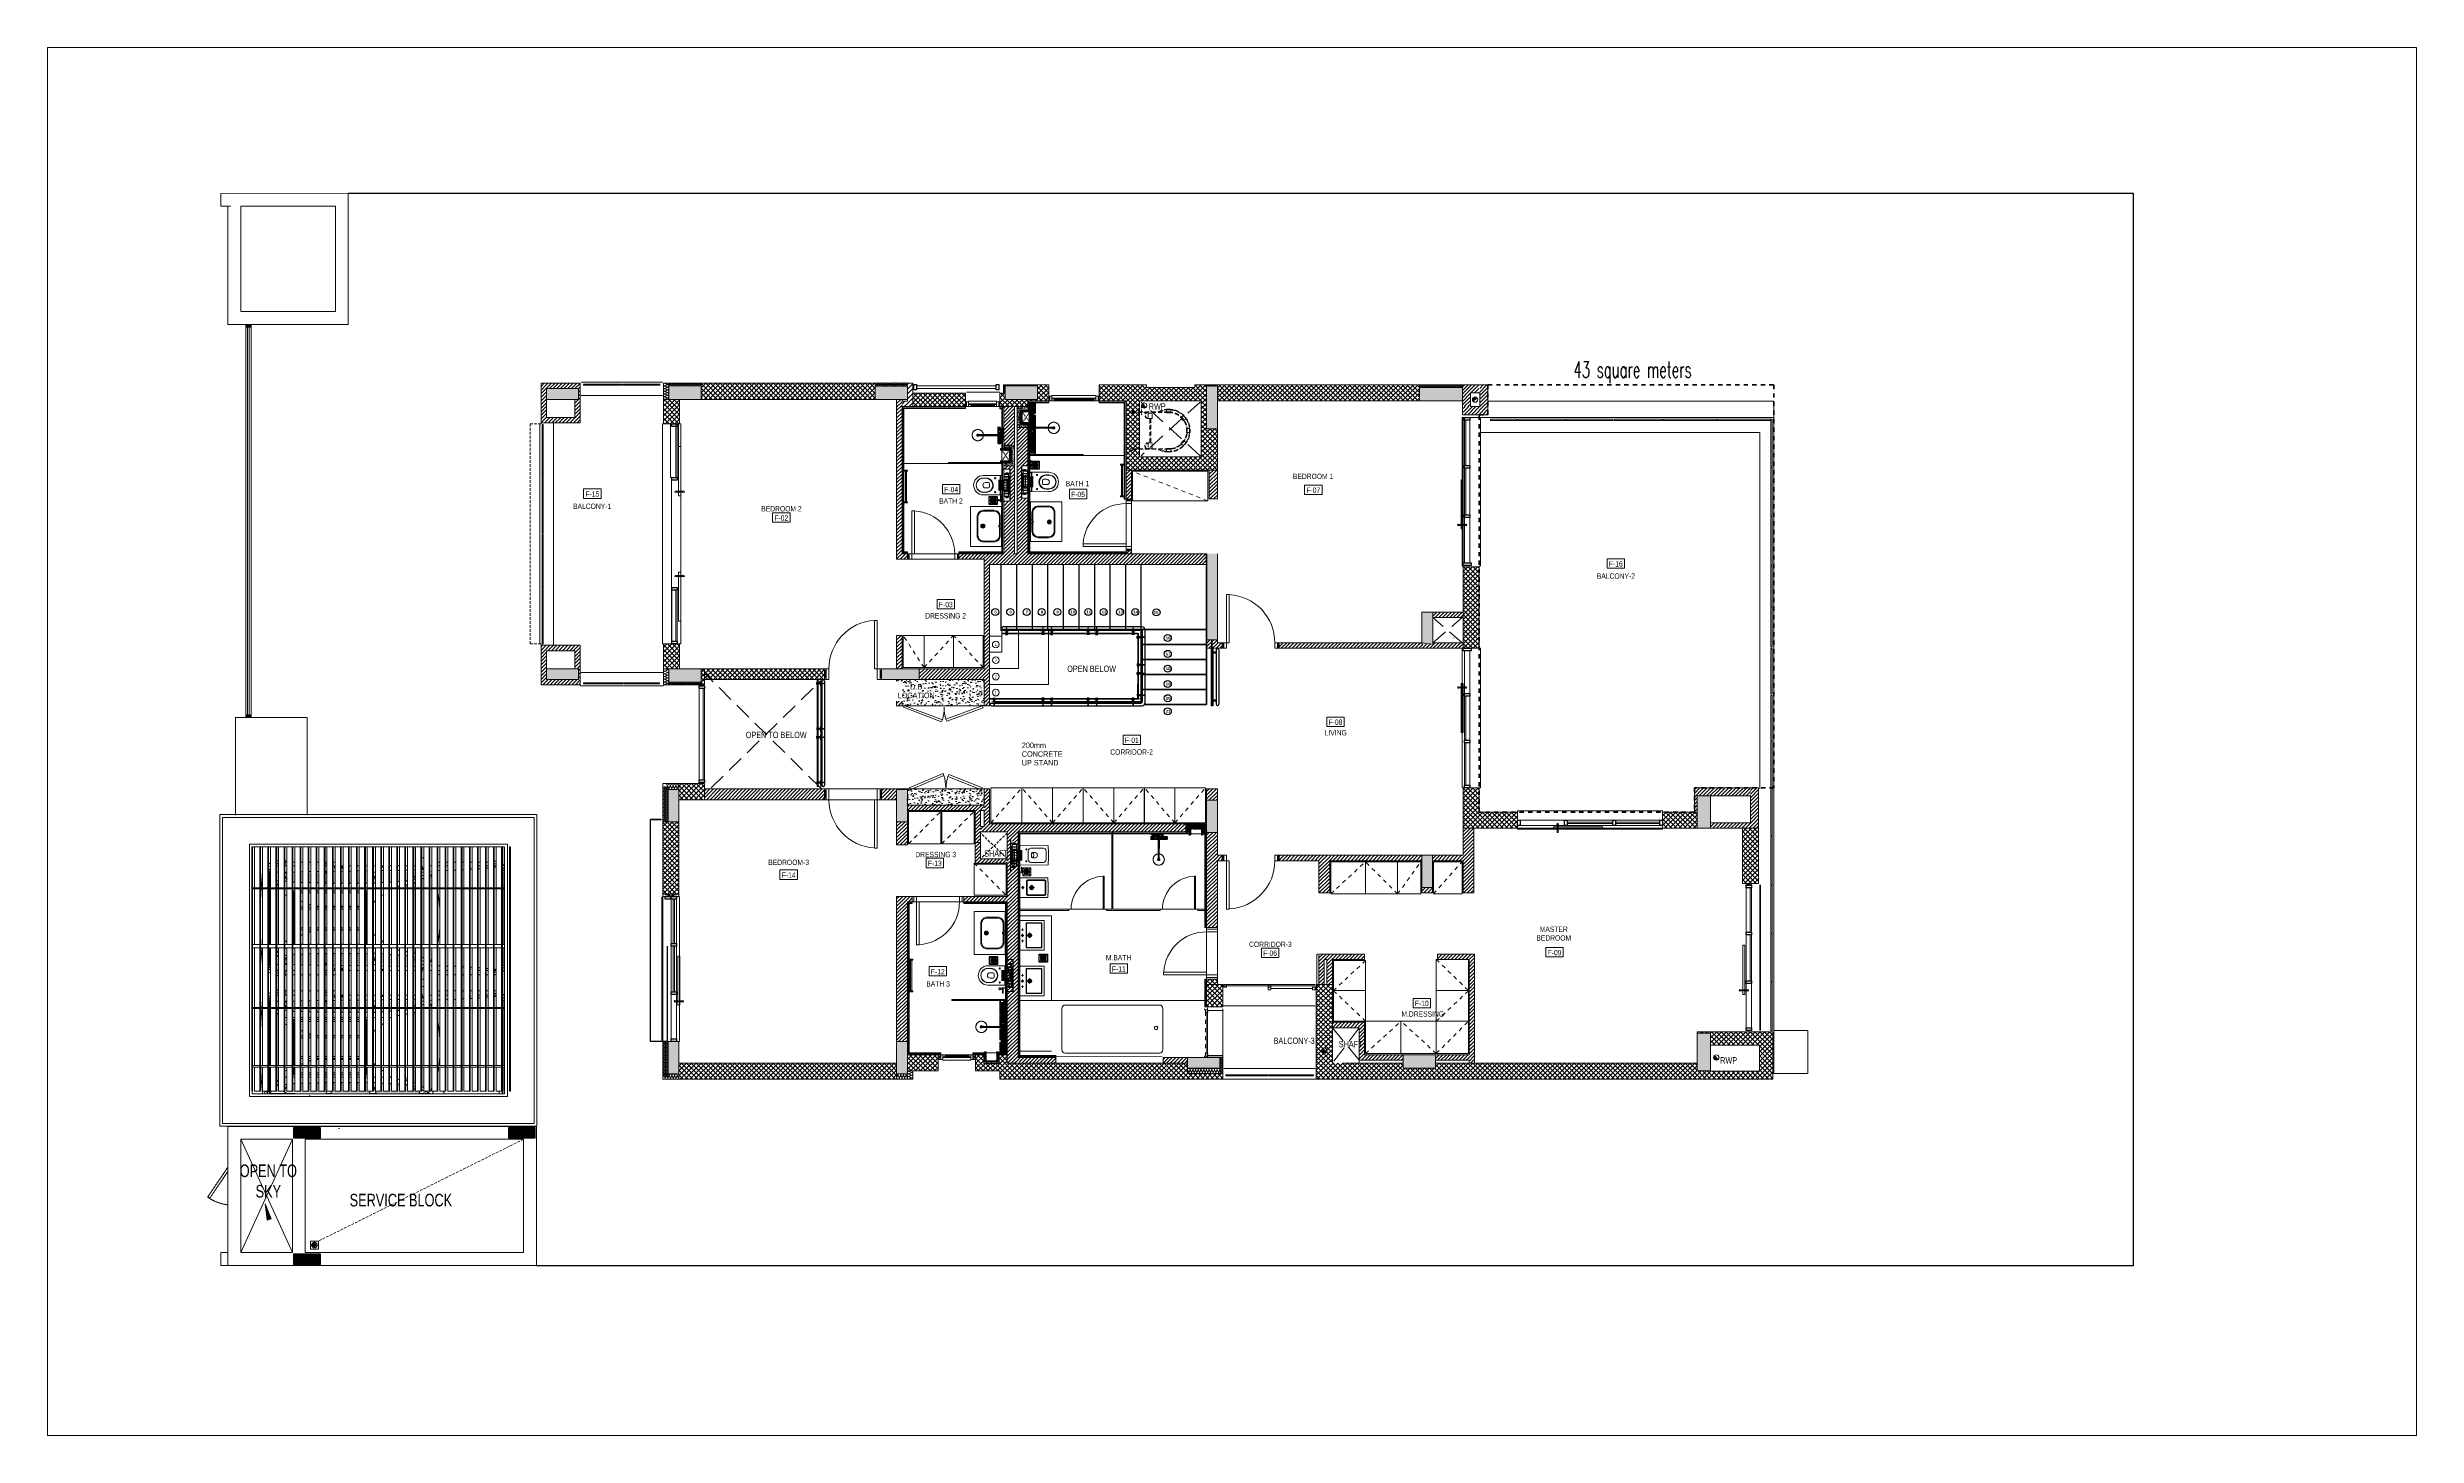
# Model space of a CAD drawing. Header units: millimetres. Extents: x -18512 to 101824, y -95768 to 52898.
# Drawn here: x 44100 to 88200, y -95768 to -69918 of the extents above; entities that cross this region are included whole.
import ezdxf

# ---------------------------------------------------------------- set-up
doc = ezdxf.new("R2010")
doc.units = ezdxf.units.MM
doc.header["$LTSCALE"] = 25
for name, pattern in [('Dash', [6.35, 3.175, -3.175]), ('Dash 2mm', [3, 2, -1]), ('Dash 3mm', [6, 3, -3]), ('HIDDEN', [0.375, 0.25, -0.125]), ('HIDDEN2', [4.7625, 3.175, -1.5875]), ('STYLE_05', [0.20828, 0.069425, -0.138855]), ('xref-first floor frm cunsult$0$Double dash', [20, 8, -2, 3, -2, 3, -2])]:
    doc.linetypes.add(name, pattern=pattern)
doc.layers.get('0').update_dxf_attribs({"color": 254, "lineweight": 0})
doc.layers.get('Defpoints').update_dxf_attribs({"lineweight": 0})
for name, color, linetype, lineweight in [('_FW_WALL_EXISTING', 150, 'Continuous', 25), ('A-ANNO-NOTE', 2, 'Continuous', 9), ('A-ANNO-TEXT', 2, 'Continuous', 9), ('A-AREA-IDEN', 2, 'Continuous', 9), ('A-DETL', 7, 'Continuous', 5), ('A-DETL-INSL', 8, 'Continuous', 9), ('A-DETL-MBND', 5, 'HIDDEN', 9), ('A-DOOR', 31, 'Continuous', 18), ('A-DOOR-FRAM', 1, 'Continuous', 18), ('A-DOOR-GLAZ', 1, 'Continuous', 18), ('A-FLOR-OTLN', 6, 'Continuous', 18), ('A-FLOR-STRS', 2, 'Continuous', 9), ('A-GLAZ', 6, 'Continuous', 9), ('A-GLAZ-CWMG', 51, 'Continuous', 9), ('A-GLAZ-FRAM', 6, 'Continuous', 18), ('A-GLAZ-GLAS', 6, 'Continuous', 18), ('A-WOODEN DOOR FRAM', 9, 'Continuous', 9), ('G-ANNO-TEXT', 231, 'Continuous', 9), ('hatch', 252, 'Continuous', 0), ('I-FLR-TILE', 253, 'Continuous', 9), ('I-WALL', 2, 'Continuous', 9), ('L-SITE', 91, 'Continuous', 13), ('Layer 1', 7, 'Continuous', 0), ('P-SANR-FIXT', 252, 'Continuous', 9), ('Q-CASE', 31, 'Continuous', 13), ('Q-CASE-HDLN', 31, 'Dash 3mm', 13), ('S-COLS', 6, 'Continuous', 9), ('XM-VT6-102-FIRST FLOOR PLAN$0$P-SANR-FIXT', 252, 'Continuous', 9), ('xref-first floor frm cunsult$0$G-IMPT', 8, 'Continuous', 9), ('xref-first floor frm cunsult$0$L-SITE', 8, 'xref-first floor frm cunsult$0$Double dash', 30)]:
    doc.layers.add(name, color=color, linetype=linetype, lineweight=lineweight)
for name, color, linetype in [('A-FLOR', 192, 'Continuous'), ('A-WALL', 50, 'Continuous'), ('ADT-3', 7, 'Continuous'), ('AL SAFA', 1, 'Continuous'), ('AR WALL HATCH', 8, 'Continuous'), ('FLOOR DRAIN', 90, 'Continuous'), ('FOOTING', 2, 'Continuous'), ('HAT', 8, 'Continuous'), ('LMI-1', 3, 'Continuous'), ('SGF GLASS', 152, 'Continuous')]:
    doc.layers.add(name, color=color, linetype=linetype)
doc.styles.add('Arial Narrow_1', font='fi_9001f.ttf', dxfattribs={"width": 0.75, "height": 235.987842})
doc.styles.add('Arial Narrow_3', font='fi_9001f.ttf', dxfattribs={"width": 0.75, "height": 117.993921})
doc.styles.add('Arial Narrow_4', font='fi_9001f.ttf', dxfattribs={"width": 0.75, "height": 147.492401})
doc.styles.add('Arial_1', font='arial.ttf', dxfattribs={"width": 0.75, "height": 118.023952})
doc.styles.add('BA', font='romans.shx', dxfattribs={"width": 0.6})
doc.styles.add('ISCOP2', font='isocp2.shx')
doc.styles.get("Standard").update_dxf_attribs({"font": 'arial.ttf'})
pattern_1 = [(37.5, (59229.075, -128347.3092), (-0.16000313, 4.89413237), [0, -3.8608, 0, -4.318, 0, -4.1275]), (7.5, (59229.075, -128347.309), (4.4952328, 7.168251), [0, -2.0828, 0, -3.4798, 0, -1.3335]), (327.5, (59225.951, -128347.3092), (7.9099237, 0.01437185), [0, -1.27, 0, -4.572, 0, -5.969]), (317.5, (59225.951, -128347.309), (7.6355645, 2.2292932), [0, -0.635, 0, -2.9972, 0, -3.429])]
pattern_2 = [(45, (59227.075, -128347.3092), (-3.36759605, 3.36759605), [])]
pattern_3 = [(135, (65022.8085, -129062.3092), (3.36759605, 3.36759605), [])]
pattern_4 = [(45, (59271.575, -128349.309), (-6.735192, 6.735192), []), (45, (59278.31, -128349.309), (-6.735192, 6.735192), [11.90625, -2.38125, 0, -2.38125])]
pattern_5 = [(315, (63081.575, -155666.378), (-6.7351921, -6.7351921), []), (315, (63088.31, -155666.378), (-6.7351921, -6.7351921), [11.90625, -2.38125, 0, -2.38125])]
pattern_6 = [(45, (59229.075, -128347.31), (-33.67596, 33.67596), [])]
pattern_7 = [(45, (59229.075, -128347.31), (-44.90128, 44.90128), []), (135, (59229.075, -128347.31), (-44.90128, -44.90128), [])]
pattern_8 = [(45, (59229.075, -128347.31), (-44.90128, 44.90128), [])]
pattern_9 = [(45, (59214.075, -128347.31), (-33.67596, 33.67596), [])]
pattern_10 = [(45, (59229.075, -128367.31), (-33.67596, 33.67596), [])]
pattern_11 = [(135, (124341.9079, -153688.5155), (-0.449012806, -0.449012806), []), (225, (124341.9079, -153688.5155), (0.449012806, -0.449012806), [])]
pattern_12 = [(135, (124336.9079, -153688.5155), (-0.449012806, -0.449012806), []), (225, (124336.9079, -153688.5155), (0.449012806, -0.449012806), [])]

# ---------------------------------------------------------------- blocks, each defined once
blk = doc.blocks.new('C  Naga_Single-Flush-Dbl Acting - NAGA-Glass Door _GD01_-7050126-FIRST FLOOR FURNITURE PLAN')
at = {"layer": 'A-DOOR'}
for p, q in [((288, -10), (308, -10)), ((288, -626), (288, -10)), ((288, -10), (288, -626)), ((308, -10), (288, -10)), ((308, -10), (308, -626)), ((308, -626), (308, -10)), ((308, -626), (288, -626)), ((288, -626), (308, -626))]:
    blk.add_line(p, q, dxfattribs=at)
blk.add_arc((308, -10), 616, 180, 270, dxfattribs=at)
blk = doc.blocks.new('xref-first floor frm cunsult$0$rainshower - rain shower_dwg_Group_7-6994170-FIRST FLOOR PLAN')
at = {"layer": 'xref-first floor frm cunsult$0$G-IMPT'}
for p, q in [((0, 114), (0, 114)), ((0, 113), (0, 113)), ((10, 105), (6, 103)), ((6, 97), (6, 103)), ((6, 97), (10, 100)), ((6, 97), (6, 58)), ((6, 97), (10, 97)), ((6, 58), (6, 97)), ((10, 58), (6, 58)), ((6, 58), (10, 58)), ((10, 105), (60, 105)), ((10, 105), (10, 100)), ((10, 100), (60, 100)), ((10, 58), (10, 97)), ((10, 58), (10, 97)), ((11, 97), (11, 98)), ((11, 97), (11, 98)), ((11, 97), (11, 92)), ((11, 97), (62, 97)), ((11, 92), (11, 97)), ((62, 97), (11, 97)), ((11, 86), (11, 92)), ((11, 92), (62, 92)), ((11, 86), (11, 92)), ((62, 92), (11, 92)), ((11, 86), (11, 79)), ((11, 86), (62, 86)), ((11, 79), (11, 86)), ((62, 86), (11, 86)), ((11, 72), (11, 79)), ((62, 79), (11, 79)), ((11, 72), (11, 79)), ((62, 79), (11, 79)), ((11, 72), (11, 66)), ((11, 72), (62, 72)), ((62, 72), (11, 72)), ((11, 66), (11, 61)), ((62, 66), (11, 66)), ((62, 66), (11, 66)), ((11, 61), (11, 57)), ((59, 61), (11, 61)), ((11, 57), (11, 61)), ((59, 61), (11, 61)), ((11, 57), (11, 54)), ((11, 57), (55, 57)), ((55, 57), (11, 57)), ((11, 54), (11, 53)), ((11, 54), (51, 54)), ((51, 54), (11, 54)), ((11, 53), (51, 53)), ((51, 53), (11, 53)), ((60, 105), (62, 105)), ((60, 100), (60, 105)), ((62, 105), (60, 105)), ((60, 104), (62, 104)), ((62, 101), (60, 101)), ((62, 101), (60, 101)), ((60, 100), (60, 98)), ((62, 105), (62, 104)), ((62, 104), (62, 104)), ((62, 101), (62, 104)), ((62, 104), (72, 104)), ((62, 104), (62, 104)), ((62, 104), (62, 104)), ((72, 103), (62, 103)), ((62, 101), (62, 97)), ((62, 97), (62, 101)), ((72, 100), (62, 100)), ((62, 97), (62, 92)), ((62, 92), (62, 97)), ((62, 96), (72, 96)), ((72, 96), (62, 96)), ((62, 86), (62, 92)), ((62, 86), (62, 92)), ((62, 91), (72, 91)), ((62, 91), (72, 91)), ((62, 79), (62, 86)), ((62, 79), (62, 86)), ((62, 85), (72, 85)), ((62, 72), (62, 79)), ((62, 79), (72, 79)), ((62, 72), (62, 79)), ((62, 79), (72, 79)), ((72, 73), (62, 73)), ((72, 73), (62, 73)), ((62, 66), (62, 72)), ((66, 67), (62, 67)), ((62, 67), (66, 67)), ((62, 66), (62, 63)), ((71, 6), (71, 4)), ((71, 6), (72, 6)), ((71, 4), (71, 6)), ((72, 103), (72, 104)), ((146, 104), (72, 104)), ((72, 103), (72, 104)), ((72, 100), (72, 103)), ((72, 100), (72, 103)), ((146, 103), (72, 103)), ((72, 100), (72, 96)), ((72, 100), (146, 100)), ((72, 100), (72, 96)), ((72, 100), (72, 96)), ((72, 96), (72, 91)), ((72, 96), (72, 91)), ((72, 96), (82, 96)), ((72, 96), (82, 96)), ((72, 85), (72, 91)), ((72, 85), (72, 91)), ((72, 91), (82, 91)), ((72, 91), (82, 91)), ((72, 79), (72, 85)), ((72, 79), (72, 85)), ((78, 85), (72, 85)), ((72, 79), (72, 76)), ((72, 79), (76, 79)), ((72, 76), (72, 74)), ((72, 76), (76, 76)), ((72, 74), (72, 72)), ((74, 74), (72, 74)), ((72, 74), (72, 72)), ((72, 36), (72, 43)), ((72, 43), (72, 36)), ((142, 36), (72, 36)), ((142, 36), (72, 36)), ((72, 6), (75, 6)), ((72, 6), (72, 4)), ((72, 4), (72, 6)), ((142, 46), (75, 46)), ((75, 46), (142, 46)), ((75, 6), (80, 6)), ((75, 6), (75, 4)), ((75, 4), (75, 6)), ((86, 6), (80, 6)), ((80, 6), (80, 4)), ((80, 4), (80, 6)), ((86, 6), (94, 6)), ((86, 6), (86, 4)), ((86, 4), (86, 6)), ((91, 6), (91, 36)), ((91, 36), (91, 6)), ((91, 6), (91, 36)), ((91, 6), (91, 36)), ((93, 36), (93, 6)), ((93, 6), (93, 36)), ((94, 6), (94, 36)), ((94, 6), (94, 36)), ((94, 6), (102, 6)), ((94, 4), (94, 6)), ((94, 4), (94, 6)), ((97, 6), (97, 36)), ((97, 6), (97, 36)), ((100, 6), (100, 36)), ((100, 6), (100, 36)), ((102, 6), (110, 6)), ((102, 4), (102, 6)), ((102, 4), (102, 6)), ((103, 6), (103, 36)), ((103, 36), (103, 6)), ((106, 6), (106, 36)), ((106, 36), (106, 6)), ((108, 6), (107, 6)), ((108, 6), (108, 36)), ((108, 36), (108, 6)), ((110, 6), (118, 6)), ((110, 4), (110, 6)), ((110, 4), (110, 6)), ((111, 6), (111, 36)), ((111, 6), (111, 36)), ((112, 6), (112, 36)), ((112, 6), (112, 36)), ((114, 6), (114, 36)), ((114, 6), (114, 36)), ((114, 36), (114, 6)), ((114, 36), (114, 6)), ((118, 6), (122, 6)), ((118, 4), (118, 6)), ((118, 4), (118, 6)), ((251, 104), (167, 104)), ((251, 103), (167, 103)), ((251, 103), (167, 103)), ((167, 100), (251, 100)), ((251, 46), (172, 46)), ((251, 36), (172, 36)), ((251, 36), (172, 36)), ((192, 6), (193, 6)), ((193, 6), (198, 6)), ((193, 6), (193, 4)), ((193, 4), (193, 6)), ((197, 96), (251, 96)), ((197, 91), (251, 91)), ((251, 85), (197, 85)), ((197, 79), (251, 79)), ((197, 76), (251, 76)), ((251, 74), (197, 74)), ((251, 72), (197, 72)), ((197, 72), (251, 72)), ((197, 70), (251, 70)), ((251, 68), (197, 68)), ((251, 68), (197, 68)), ((251, 66), (197, 66)), ((251, 66), (197, 66)), ((197, 65), (251, 65)), ((251, 63), (197, 63)), ((197, 63), (251, 63)), ((251, 61), (197, 61)), ((197, 61), (251, 61)), ((204, 6), (198, 6)), ((198, 6), (198, 4)), ((198, 4), (198, 6)), ((204, 6), (212, 6)), ((204, 6), (204, 4)), ((204, 4), (204, 6)), ((209, 6), (209, 36)), ((209, 6), (209, 36)), ((209, 36), (209, 6)), ((209, 6), (209, 36)), ((211, 6), (211, 36)), ((211, 36), (211, 6)), ((212, 6), (212, 36)), ((212, 6), (212, 36)), ((212, 6), (220, 6)), ((212, 4), (212, 6)), ((212, 4), (212, 6)), ((215, 6), (215, 36)), ((215, 6), (215, 36)), ((218, 6), (218, 36)), ((218, 36), (218, 6)), ((220, 6), (228, 6)), ((220, 4), (220, 6)), ((220, 4), (220, 6)), ((221, 6), (221, 36)), ((221, 36), (221, 6)), ((224, 6), (224, 36)), ((224, 36), (224, 6)), ((226, 6), (225, 6)), ((226, 6), (226, 36)), ((226, 36), (226, 6)), ((228, 6), (236, 6)), ((228, 4), (228, 6)), ((228, 4), (228, 6)), ((229, 6), (229, 36)), ((229, 6), (229, 36)), ((230, 6), (230, 36)), ((230, 36), (230, 6)), ((232, 6), (232, 36)), ((232, 6), (232, 36)), ((232, 36), (232, 6)), ((232, 36), (232, 6)), ((243, 6), (236, 6)), ((236, 4), (236, 6)), ((236, 4), (236, 6)), ((248, 6), (243, 6)), ((243, 4), (243, 6)), ((243, 4), (243, 6)), ((245, 6), (244, 6)), ((248, 6), (251, 6)), ((248, 6), (248, 4)), ((248, 4), (248, 6)), ((251, 104), (261, 104)), ((251, 103), (251, 104)), ((251, 104), (251, 103)), ((251, 103), (251, 100)), ((251, 103), (261, 103)), ((251, 100), (251, 96)), ((251, 100), (261, 100)), ((251, 96), (251, 100)), ((251, 100), (261, 100)), ((251, 91), (251, 96)), ((261, 96), (251, 96)), ((251, 91), (251, 96)), ((251, 85), (251, 91)), ((251, 91), (261, 91)), ((261, 91), (251, 91)), ((251, 85), (251, 79)), ((251, 85), (261, 85)), ((261, 79), (251, 79)), ((251, 79), (251, 76)), ((251, 74), (251, 76)), ((251, 76), (261, 76)), ((251, 74), (251, 72)), ((251, 74), (251, 72)), ((251, 70), (251, 72)), ((251, 72), (251, 70)), ((251, 68), (251, 70)), ((251, 69), (261, 69)), ((251, 69), (261, 69)), ((251, 68), (251, 66)), ((251, 68), (251, 66)), ((251, 65), (251, 66)), ((251, 66), (251, 65)), ((251, 63), (251, 65)), ((251, 63), (251, 61)), ((261, 63), (251, 63)), ((251, 63), (261, 63)), ((251, 46), (251, 61)), ((251, 58), (261, 58)), ((251, 58), (261, 58)), ((261, 54), (251, 54)), ((251, 54), (261, 54)), ((251, 52), (261, 52)), ((251, 52), (261, 52)), ((261, 51), (251, 51)), ((251, 51), (261, 51)), ((251, 36), (251, 46)), ((251, 46), (251, 36)), ((252, 6), (251, 6)), ((251, 4), (251, 6)), ((251, 4), (251, 6)), ((252, 6), (252, 4)), ((252, 4), (252, 6)), ((261, 104), (261, 105)), ((312, 105), (261, 105)), ((261, 104), (261, 102)), ((261, 104), (312, 104)), ((312, 104), (261, 104)), ((261, 104), (261, 102)), ((291, 102), (261, 102)), ((261, 100), (261, 102)), ((261, 100), (261, 99)), ((262, 100), (261, 100)), ((262, 100), (261, 100)), ((261, 99), (262, 99)), ((261, 99), (261, 98)), ((262, 99), (261, 99)), ((261, 95), (261, 98)), ((262, 98), (261, 98)), ((261, 98), (262, 98)), ((261, 98), (261, 95)), ((261, 95), (261, 92)), ((261, 95), (262, 95)), ((261, 92), (261, 86)), ((262, 92), (261, 92)), ((261, 92), (261, 86)), ((261, 86), (261, 79)), ((261, 86), (312, 86)), ((312, 86), (261, 86)), ((261, 79), (261, 75)), ((312, 79), (261, 79)), ((261, 75), (261, 69)), ((261, 75), (312, 75)), ((261, 75), (261, 69)), ((261, 69), (261, 62)), ((312, 69), (261, 69)), ((261, 69), (261, 62)), ((261, 69), (312, 69)), ((261, 57), (261, 62)), ((261, 62), (312, 62)), ((261, 62), (261, 57)), ((261, 62), (312, 62)), ((261, 53), (261, 57)), ((312, 57), (261, 57)), ((261, 57), (261, 53)), ((261, 57), (312, 57)), ((261, 53), (261, 50)), ((261, 53), (312, 53)), ((261, 53), (261, 50)), ((261, 53), (312, 53)), ((261, 49), (261, 50)), ((312, 50), (261, 50)), ((261, 50), (261, 49)), ((261, 50), (312, 50)), ((261, 49), (312, 49)), ((261, 49), (312, 49)), ((312, 101), (262, 101)), ((262, 94), (262, 101)), ((262, 94), (262, 101)), ((262, 101), (312, 101)), ((262, 92), (262, 94)), ((312, 94), (262, 94)), ((262, 92), (312, 92)), ((262, 92), (312, 92)), ((312, 102), (291, 102)), ((291, 101), (291, 102)), ((291, 102), (291, 101)), ((312, 105), (312, 104)), ((312, 105), (312, 104)), ((312, 102), (312, 104)), ((312, 104), (312, 102)), ((312, 102), (312, 101)), ((316, 99), (312, 101)), ((312, 94), (312, 101)), ((312, 94), (316, 92)), ((312, 92), (312, 86)), ((312, 92), (316, 92)), ((312, 86), (312, 92)), ((312, 79), (312, 86)), ((312, 79), (312, 75)), ((312, 69), (312, 75)), ((312, 75), (312, 69)), ((312, 69), (312, 62)), ((312, 69), (312, 62)), ((312, 57), (312, 62)), ((312, 62), (312, 57)), ((316, 59), (312, 59)), ((312, 57), (312, 53)), ((312, 57), (312, 53)), ((312, 53), (312, 50)), ((312, 53), (312, 50)), ((312, 50), (312, 49)), ((312, 50), (312, 49)), ((316, 92), (316, 99)), ((316, 92), (316, 59))]:
    blk.add_line(p, q, dxfattribs=at)
at = {"layer": 'xref-first floor frm cunsult$0$G-IMPT', "flags": 128}
for points in [[(10, 100), (6, 97), (6, 103), (10, 105), (10, 100)], [(60, 100), (60, 105), (10, 105)], [(60, 98), (60, 100), (10, 100)], [(11, 61), (11, 66), (11, 72)], [(11, 53), (11, 54), (11, 57)], [(60, 104), (62, 104), (60, 104)], [(62, 101), (62, 104), (62, 104), (62, 105)], [(62, 103), (72, 103), (72, 104)], [(62, 104), (72, 104), (146, 104)], [(146, 100), (72, 100), (62, 100)], [(62, 85), (72, 85), (72, 91), (72, 85), (72, 79), (76, 79)], [(62, 63), (62, 66), (62, 72)], [(146, 103), (72, 103), (72, 100)], [(72, 91), (72, 96), (72, 91)], [(72, 83), (72, 79), (72, 79), (72, 76)], [(76, 76), (72, 76), (72, 74), (74, 74)], [(167, 104), (251, 104), (261, 104)], [(261, 103), (251, 103), (251, 100), (167, 100)], [(172, 46), (251, 46), (251, 61), (251, 63)], [(197, 96), (251, 96), (261, 96)], [(197, 91), (251, 91), (251, 85), (197, 85)], [(197, 79), (251, 79), (251, 76), (197, 76)], [(197, 74), (251, 74), (251, 76)], [(197, 70), (251, 70), (251, 68)], [(251, 63), (251, 65), (197, 65)], [(261, 79), (251, 79), (251, 85), (261, 85)], [(261, 104), (261, 105), (312, 105)], [(312, 101), (312, 102), (291, 102), (261, 102), (261, 100), (261, 99), (261, 98)], [(261, 92), (261, 95), (262, 95)], [(262, 94), (262, 92), (261, 92)], [(261, 79), (261, 75), (312, 75), (312, 79), (312, 86)], [(261, 86), (261, 79), (312, 79)], [(316, 92), (312, 94), (262, 94)], [(316, 92), (316, 99), (312, 101), (312, 94)], [(312, 59), (316, 59), (316, 92)]]:
    blk.add_lwpolyline(points, dxfattribs=at)
blk = doc.blocks.new('xref-first floor frm cunsult$0$rainshower - rain shower_dwg_Group_1-6994171-FIRST FLOOR PLAN')
at = {"layer": 'xref-first floor frm cunsult$0$G-IMPT'}
for p, q in [((0, 104), (3, 131)), ((4, 77), (0, 104)), ((2, 124), (1, 118)), ((1, 111), (1, 118)), ((1, 90), (1, 97)), ((1, 90), (3, 84)), ((3, 131), (13, 156)), ((15, 51), (4, 77)), ((8, 144), (6, 137)), ((7, 70), (8, 64)), ((8, 144), (11, 150)), ((8, 64), (12, 58)), ((13, 156), (30, 178)), ((32, 30), (15, 51)), ((18, 162), (21, 168)), ((19, 46), (22, 40)), ((21, 168), (26, 173)), ((22, 40), (27, 35)), ((30, 178), (51, 195)), ((54, 13), (32, 30)), ((35, 183), (40, 188)), ((37, 26), (42, 21)), ((40, 188), (46, 191)), ((42, 21), (48, 18)), ((51, 195), (77, 206)), ((79, 3), (54, 13)), ((58, 198), (64, 202)), ((60, 11), (66, 8)), ((64, 202), (70, 203)), ((66, 8), (73, 6)), ((77, 206), (104, 210)), ((96, 1), (79, 3)), ((84, 207), (90, 209)), ((86, 110), (85, 105)), ((86, 100), (85, 105)), ((86, 110), (88, 115)), ((86, 100), (88, 95)), ((86, 2), (92, 1)), ((88, 115), (91, 119)), ((88, 95), (91, 91)), ((90, 209), (97, 209)), ((91, 119), (95, 122)), ((91, 91), (95, 88)), ((93, 108), (92, 105)), ((92, 105), (93, 101)), ((92, 1), (96, 1)), ((93, 108), (94, 111)), ((93, 101), (94, 98)), ((94, 111), (96, 114)), ((95, 98), (94, 98)), ((95, 122), (100, 124)), ((98, 116), (96, 114)), ((101, 117), (98, 116)), ((100, 124), (105, 125)), ((101, 117), (105, 117)), ((104, 210), (131, 207)), ((105, 125), (110, 124)), ((108, 117), (105, 117)), ((108, 117), (111, 116)), ((110, 124), (115, 122)), ((111, 209), (118, 209)), ((114, 114), (111, 116)), ((116, 111), (114, 114)), ((115, 122), (119, 119)), ((117, 109), (116, 111)), ((116, 99), (117, 102)), ((117, 105), (117, 109)), ((117, 102), (117, 105)), ((117, 89), (119, 91)), ((117, 2), (133, 4)), ((117, 1), (120, 1)), ((118, 209), (124, 208)), ((119, 119), (122, 115)), ((119, 91), (122, 95)), ((120, 1), (126, 3)), ((122, 115), (124, 110)), ((122, 95), (124, 100)), ((124, 110), (125, 105)), ((124, 100), (125, 105)), ((131, 207), (156, 197)), ((159, 15), (133, 4)), ((137, 204), (144, 202)), ((140, 7), (146, 8)), ((144, 202), (150, 199)), ((146, 8), (152, 12)), ((156, 197), (178, 180)), ((180, 32), (159, 15)), ((162, 192), (168, 189)), ((164, 19), (170, 22)), ((168, 189), (173, 184)), ((170, 22), (174, 27)), ((178, 180), (195, 159)), ((197, 54), (180, 32)), ((183, 175), (188, 170)), ((184, 37), (189, 42)), ((188, 170), (191, 164)), ((189, 42), (192, 48)), ((195, 159), (206, 133)), ((207, 79), (197, 54)), ((198, 152), (202, 146)), ((199, 60), (202, 66)), ((202, 146), (203, 140)), ((202, 66), (204, 73)), ((210, 106), (206, 133)), ((207, 126), (209, 120)), ((207, 79), (210, 106)), ((208, 86), (209, 92)), ((209, 120), (209, 113)), ((209, 99), (209, 92))]:
    blk.add_line(p, q, dxfattribs=at)
for radius, start, end in [(105, 360, 264.7077), (105, 178.8594, 180), (105, 178.8594, 180), (105, 155.1403, 160.1724), (105, 155.1403, 160.1724), (105, 200.1403, 205.1724), (105, 200.1403, 205.1724), (105, 223.8594, 225), (105, 223.8594, 225), (105, 133.8593, 135), (105, 133.8593, 135), (105, 110.1403, 115.1724), (105, 110.1403, 115.1724), (105, 245.1403, 250.1724), (105, 245.1403, 250.1724), (20, 309.7296, 180), (20, 180, 239.8649), (12.5, 360, 205.6201), (105, 88.8594, 90), (105, 88.8594, 90), (105, 276.6626, 360), (12.5, 345.4679, 360), (105, 65.1403, 70.1725), (105, 65.1403, 70.1725), (105, 290.1403, 295.1724), (105, 290.1403, 295.1724), (105, 313.8594, 315), (105, 313.8594, 315), (105, 43.8594, 45), (105, 43.8594, 45), (105, 20.1403, 25.1724), (105, 20.1403, 25.1724), (105, 335.1403, 340.1725), (105, 335.1403, 340.1725), (105, 358.8594, 360), (105, 358.8594, 360)]:
    blk.add_arc((105, 105), radius, start, end, dxfattribs=at)
blk = doc.blocks.new('xref-first floor frm cunsult$0$rainshower - rain shower_dwg_Group_4-6994172-FIRST FLOOR PLAN')
at = {"layer": 'xref-first floor frm cunsult$0$G-IMPT'}
for p, q in [((0, 15), (1, 15)), ((0, 15), (0, 0)), ((0, 0), (0, 15)), ((1, 0), (0, 0)), ((5, 15), (1, 15)), ((1, 15), (1, 0)), ((1, 0), (1, 15)), ((5, 0), (1, 0)), ((10, 15), (5, 15)), ((5, 0), (5, 15)), ((5, 0), (5, 15)), ((5, 0), (10, 0)), ((7, 15), (7, 15)), ((7, 0), (7, 0)), ((17, 15), (10, 15)), ((10, 15), (10, 0)), ((10, 0), (10, 15)), ((17, 0), (10, 0)), ((17, 0), (17, 15)), ((17, 15), (26, 15)), ((17, 15), (17, 0)), ((26, 0), (17, 0)), ((20, 15), (20, 98)), ((20, 98), (20, 98)), ((20, 98), (21, 98)), ((20, 15), (20, 98)), ((20, 98), (20, 15)), ((20, 98), (20, 15)), ((21, 98), (23, 98)), ((21, 15), (21, 98)), ((21, 98), (21, 15)), ((23, 15), (23, 98)), ((23, 98), (23, 15)), ((23, 15), (24, 15)), ((23, 0), (24, 0)), ((24, 75), (24, 77)), ((24, 75), (24, 77)), ((24, 75), (24, 77)), ((24, 75), (24, 73)), ((24, 75), (24, 73)), ((24, 73), (24, 75)), ((25, 72), (26, 69)), ((25, 72), (26, 69)), ((26, 69), (25, 72)), ((27, 67), (26, 69)), ((26, 69), (26, 69)), ((26, 15), (26, 69)), ((27, 67), (26, 69)), ((26, 69), (26, 69)), ((27, 67), (26, 69)), ((26, 69), (26, 69)), ((26, 69), (26, 15)), ((26, 15), (35, 15)), ((26, 0), (26, 15)), ((26, 0), (26, 15)), ((26, 0), (35, 0)), ((27, 67), (30, 66)), ((27, 67), (30, 66)), ((30, 66), (32, 65)), ((30, 66), (30, 66)), ((30, 15), (30, 66)), ((30, 66), (32, 65)), ((30, 66), (30, 66)), ((30, 66), (30, 15)), ((34, 64), (32, 65)), ((34, 64), (32, 65)), ((34, 64), (35, 64)), ((34, 15), (34, 64)), ((34, 64), (35, 64)), ((35, 64), (34, 64)), ((34, 64), (34, 15)), ((35, 64), (38, 65)), ((35, 64), (38, 65)), ((44, 15), (35, 15)), ((35, 15), (35, 0)), ((35, 0), (35, 15)), ((44, 0), (35, 0)), ((38, 65), (40, 66)), ((38, 65), (40, 66)), ((38, 65), (38, 65)), ((38, 15), (38, 65)), ((38, 65), (38, 65)), ((38, 65), (38, 15)), ((41, 67), (40, 66)), ((41, 67), (40, 66)), ((42, 68), (41, 67)), ((42, 68), (41, 67)), ((41, 15), (41, 67)), ((42, 68), (44, 70)), ((42, 68), (44, 70)), ((45, 71), (44, 70)), ((45, 71), (44, 70)), ((52, 15), (44, 15)), ((44, 15), (44, 0)), ((44, 0), (44, 15)), ((52, 0), (44, 0)), ((47, 98), (45, 98)), ((45, 78), (45, 75)), ((45, 78), (45, 75)), ((45, 75), (45, 72)), ((45, 75), (45, 72)), ((45, 72), (45, 73)), ((45, 73), (45, 72)), ((45, 72), (45, 71)), ((45, 72), (45, 71)), ((45, 15), (45, 71)), ((45, 71), (45, 71)), ((46, 15), (47, 15)), ((46, 0), (47, 0)), ((49, 98), (47, 98)), ((47, 15), (47, 98)), ((47, 98), (47, 15)), ((50, 98), (49, 98)), ((49, 15), (49, 98)), ((49, 98), (49, 15)), ((50, 15), (50, 98)), ((50, 98), (50, 15)), ((52, 0), (52, 15)), ((60, 15), (52, 15)), ((52, 15), (52, 0)), ((60, 0), (52, 0)), ((65, 15), (60, 15)), ((60, 0), (60, 15)), ((60, 0), (60, 15)), ((60, 0), (65, 0)), ((63, 15), (63, 15)), ((63, 0), (63, 0)), ((65, 15), (69, 15)), ((65, 15), (65, 0)), ((65, 0), (65, 15)), ((65, 0), (69, 0)), ((70, 15), (69, 15)), ((69, 15), (69, 0)), ((69, 0), (69, 15)), ((70, 0), (69, 0)), ((70, 15), (70, 0)), ((70, 0), (70, 15))]:
    blk.add_line(p, q, dxfattribs=at)
at = {"layer": 'xref-first floor frm cunsult$0$G-IMPT', "flags": 128}
for points in [[(34, 64), (32, 65), (30, 66), (30, 66), (27, 67)], [(41, 67), (40, 66), (38, 65), (38, 65), (35, 64)], [(45, 15), (45, 71), (44, 70), (42, 68), (41, 67), (41, 15)], [(45, 71), (45, 71), (45, 72), (45, 75), (45, 78)]]:
    blk.add_lwpolyline(points, dxfattribs=at)
blk = doc.blocks.new('xref-first floor frm cunsult$0$rainshower - rain shower_dwg_Group_5-6994173-FIRST FLOOR PLAN')
at = {"layer": 'xref-first floor frm cunsult$0$G-IMPT'}
for p, q in [((60, 46), (0, 46)), ((0, 45), (0, 46)), ((0, 46), (60, 46)), ((0, 43), (0, 45)), ((60, 45), (0, 45)), ((0, 45), (60, 45)), ((0, 43), (0, 40)), ((60, 43), (0, 43)), ((0, 43), (60, 43)), ((0, 38), (0, 40)), ((0, 40), (3, 40)), ((0, 40), (3, 40)), ((0, 8), (0, 12)), ((0, 4), (0, 8)), ((7, 8), (0, 8)), ((0, 8), (7, 8)), ((0, 4), (0, 2)), ((60, 4), (0, 4)), ((0, 4), (60, 4)), ((0, 1), (0, 2)), ((60, 2), (0, 2)), ((0, 2), (60, 2)), ((60, 1), (0, 1)), ((0, 1), (60, 1)), ((60, 8), (15, 8)), ((15, 8), (60, 8)), ((60, 40), (19, 40)), ((60, 40), (19, 40)), ((23, 13), (60, 13)), ((23, 13), (60, 13)), ((60, 35), (25, 35)), ((25, 35), (60, 35)), ((27, 30), (60, 30)), ((60, 30), (27, 30)), ((27, 18), (60, 18)), ((60, 18), (27, 18)), ((28, 24), (60, 24)), ((28, 24), (60, 24)), ((95, 46), (90, 46)), ((90, 46), (95, 46)), ((95, 45), (90, 45)), ((90, 45), (95, 45)), ((95, 43), (90, 43)), ((90, 43), (95, 43)), ((95, 40), (90, 40)), ((95, 40), (90, 40)), ((95, 35), (90, 35)), ((90, 35), (95, 35)), ((95, 30), (90, 30)), ((90, 30), (95, 30)), ((95, 24), (90, 24)), ((90, 24), (95, 24)), ((95, 18), (90, 18)), ((90, 18), (95, 18)), ((90, 13), (95, 13)), ((90, 13), (95, 13)), ((95, 8), (90, 8)), ((90, 8), (95, 8)), ((95, 4), (90, 4)), ((90, 4), (95, 4)), ((95, 2), (90, 2)), ((90, 2), (95, 2)), ((95, 1), (90, 1)), ((90, 1), (95, 1)), ((115, 48), (95, 48)), ((95, 47), (95, 48)), ((95, 48), (115, 48)), ((95, 47), (95, 44)), ((115, 47), (95, 47)), ((95, 47), (115, 47)), ((95, 44), (95, 41)), ((115, 44), (95, 44)), ((95, 44), (115, 44)), ((95, 41), (95, 36)), ((115, 41), (95, 41)), ((95, 41), (115, 41)), ((95, 36), (95, 30)), ((102, 36), (95, 36)), ((95, 36), (102, 36)), ((95, 24), (95, 30)), ((95, 30), (104, 30)), ((95, 30), (104, 30)), ((95, 18), (95, 24)), ((115, 24), (95, 24)), ((95, 24), (115, 24)), ((95, 18), (95, 12)), ((115, 18), (95, 18)), ((95, 18), (115, 18)), ((95, 12), (95, 7)), ((115, 12), (95, 12)), ((95, 12), (115, 12)), ((95, 3), (95, 7)), ((115, 7), (95, 7)), ((95, 7), (115, 7)), ((95, 1), (95, 3)), ((115, 3), (95, 3)), ((95, 3), (115, 3)), ((95, 0), (95, 1)), ((115, 1), (95, 1)), ((95, 1), (115, 1)), ((115, 0), (95, 0)), ((95, 0), (115, 0)), ((102, 38), (103, 39)), ((102, 38), (102, 37)), ((102, 38), (102, 38)), ((102, 38), (102, 34)), ((102, 38), (102, 34)), ((102, 37), (102, 33)), ((102, 36), (102, 37)), ((102, 37), (102, 33)), ((102, 36), (102, 35)), ((102, 36), (102, 32)), ((102, 36), (102, 32)), ((103, 35), (102, 35)), ((102, 35), (102, 31)), ((102, 35), (102, 31)), ((102, 34), (102, 33)), ((102, 34), (102, 33)), ((102, 33), (102, 32)), ((102, 33), (102, 32)), ((102, 32), (102, 32)), ((102, 32), (102, 32)), ((103, 31), (102, 31)), ((103, 31), (102, 31)), ((103, 39), (104, 40)), ((103, 34), (103, 35)), ((103, 31), (103, 35)), ((103, 35), (103, 31)), ((103, 34), (103, 30)), ((103, 34), (104, 34)), ((103, 34), (103, 30)), ((103, 31), (103, 30)), ((103, 31), (103, 30)), ((103, 30), (104, 30)), ((103, 30), (104, 30)), ((104, 40), (105, 40)), ((104, 34), (105, 33)), ((104, 34), (104, 30)), ((104, 34), (104, 30)), ((104, 30), (104, 30)), ((104, 30), (105, 30)), ((105, 40), (106, 40)), ((105, 33), (106, 33)), ((105, 33), (105, 30)), ((105, 33), (105, 30)), ((105, 30), (106, 30)), ((106, 40), (106, 40)), ((106, 40), (107, 39)), ((106, 33), (107, 34)), ((106, 33), (106, 30)), ((106, 33), (106, 30)), ((107, 30), (106, 30)), ((107, 39), (108, 39)), ((107, 34), (108, 35)), ((107, 30), (107, 34)), ((107, 30), (107, 34)), ((107, 34), (107, 34)), ((107, 34), (107, 30)), ((107, 30), (108, 31)), ((107, 30), (108, 31)), ((107, 30), (107, 30)), ((107, 30), (107, 30)), ((115, 30), (107, 30)), ((108, 39), (108, 38)), ((108, 38), (109, 37)), ((108, 35), (108, 38)), ((108, 38), (108, 35)), ((115, 36), (108, 36)), ((108, 35), (109, 36)), ((108, 36), (115, 36)), ((108, 31), (108, 35)), ((108, 32), (108, 35)), ((108, 35), (108, 35)), ((108, 35), (108, 31)), ((108, 35), (108, 32)), ((108, 34), (109, 33)), ((108, 34), (109, 33)), ((108, 31), (108, 32)), ((108, 31), (108, 32)), ((108, 32), (109, 32)), ((108, 32), (109, 32)), ((109, 37), (109, 36)), ((109, 33), (109, 37)), ((109, 37), (109, 33)), ((109, 32), (109, 36)), ((109, 36), (109, 32)), ((109, 32), (109, 33)), ((109, 32), (109, 33)), ((115, 47), (115, 48)), ((115, 44), (115, 47)), ((115, 41), (115, 44)), ((115, 36), (115, 41)), ((115, 30), (115, 36)), ((115, 24), (115, 30)), ((115, 18), (115, 24)), ((115, 12), (115, 18)), ((115, 7), (115, 12)), ((115, 3), (115, 7)), ((115, 1), (115, 3)), ((115, 1), (115, 0))]:
    blk.add_line(p, q, dxfattribs=at)
at = {"layer": 'xref-first floor frm cunsult$0$G-IMPT', "flags": 128}
for points in [[(102, 34), (102, 33), (102, 32), (102, 32)], [(102, 31), (103, 31), (103, 30), (104, 30), (104, 30)], [(104, 30), (105, 30), (106, 30), (107, 30), (107, 30), (107, 30), (108, 31), (108, 32), (109, 32), (109, 33), (108, 34)], [(107, 34), (107, 30), (115, 30)]]:
    blk.add_lwpolyline(points, dxfattribs=at)
at = {"layer": 'xref-first floor frm cunsult$0$G-IMPT'}
for start_param, end_param in [(5.247662, 9.424778), (3.141593, 5.224649)]:
    blk.add_ellipse((105, 37), major_axis=(3.45, 0), ratio=0.92388, start_param=start_param, end_param=end_param, dxfattribs=at)
blk = doc.blocks.new('xref-first floor frm cunsult$0$rainshower - rain shower_dwg_Group_3-6994174-FIRST FLOOR PLAN')
at = {"layer": 'xref-first floor frm cunsult$0$G-IMPT'}
for p, q in [((1, 22), (0, 17)), ((1, 13), (0, 17)), ((1, 22), (2, 26)), ((1, 13), (2, 9)), ((2, 26), (5, 29)), ((2, 9), (5, 5)), ((5, 29), (9, 32)), ((5, 5), (9, 2)), ((13, 34), (9, 32)), ((9, 2), (13, 1)), ((13, 34), (17, 34)), ((13, 1), (17, 0)), ((17, 34), (22, 34)), ((22, 1), (17, 0)), ((26, 32), (22, 34)), ((26, 2), (22, 1)), ((26, 32), (29, 29)), ((26, 2), (29, 5)), ((32, 26), (29, 29)), ((32, 9), (29, 5)), ((34, 22), (32, 26)), ((32, 9), (34, 13)), ((34, 22), (34, 17)), ((34, 13), (34, 17))]:
    blk.add_line(p, q, dxfattribs=at)
blk.add_circle((17, 17), 17.2, dxfattribs=at)
blk = doc.blocks.new('xref-first floor frm cunsult$0$rainshower - rain shower_dwg_Group_8-6994175-FIRST FLOOR PLAN')
at = {"layer": 'xref-first floor frm cunsult$0$G-IMPT'}
for p, q in [((144, 488), (145, 490)), ((144, 488), (144, 485)), ((144, 488), (145, 488)), ((145, 488), (144, 485)), ((145, 488), (144, 485)), ((145, 486), (144, 484)), ((144, 482), (144, 485)), ((145, 482), (144, 485)), ((144, 485), (144, 484)), ((145, 482), (144, 485)), ((144, 485), (144, 485)), ((144, 485), (144, 485)), ((144, 484), (144, 482)), ((145, 481), (144, 484)), ((145, 484), (144, 482)), ((144, 482), (145, 481)), ((144, 482), (145, 479)), ((144, 482), (145, 482)), ((145, 480), (144, 482)), ((145, 490), (147, 493)), ((145, 490), (146, 490)), ((146, 490), (145, 488)), ((146, 490), (145, 488)), ((146, 489), (145, 486)), ((145, 488), (145, 488)), ((145, 488), (145, 486)), ((146, 487), (145, 484)), ((145, 486), (145, 484)), ((145, 486), (145, 484)), ((145, 484), (145, 482)), ((146, 484), (145, 482)), ((145, 481), (145, 482)), ((145, 482), (145, 482)), ((145, 482), (145, 481)), ((145, 482), (145, 481)), ((145, 482), (145, 479)), ((145, 482), (145, 479)), ((146, 481), (145, 479)), ((145, 479), (145, 476)), ((145, 479), (145, 476)), ((145, 479), (145, 475)), ((146, 477), (145, 475)), ((145, 476), (145, 473)), ((145, 475), (145, 473)), ((145, 475), (145, 470)), ((145, 470), (145, 475)), ((145, 473), (145, 469)), ((146, 472), (145, 470)), ((146, 472), (145, 470)), ((145, 470), (145, 469)), ((145, 470), (145, 465)), ((145, 469), (145, 464)), ((145, 469), (145, 464)), ((146, 467), (145, 465)), ((145, 465), (145, 464)), ((145, 465), (145, 460)), ((145, 464), (145, 459)), ((146, 461), (145, 460)), ((145, 460), (146, 461)), ((145, 460), (145, 459)), ((145, 460), (145, 454)), ((145, 460), (145, 454)), ((145, 459), (145, 454)), ((145, 454), (145, 459)), ((146, 455), (145, 454)), ((145, 454), (146, 455)), ((145, 454), (145, 448)), ((145, 454), (145, 454)), ((145, 454), (145, 449)), ((147, 449), (145, 449)), ((145, 449), (145, 448)), ((145, 449), (145, 443)), ((147, 449), (145, 449)), ((145, 448), (145, 443)), ((145, 443), (146, 129)), ((147, 443), (145, 443)), ((145, 443), (145, 443)), ((145, 443), (146, 129)), ((145, 443), (147, 443)), ((147, 493), (146, 490)), ((147, 492), (146, 490)), ((148, 491), (146, 489)), ((146, 489), (148, 491)), ((146, 490), (146, 490)), ((146, 490), (146, 489)), ((146, 489), (146, 487)), ((148, 489), (146, 487)), ((146, 487), (146, 484)), ((148, 486), (146, 484)), ((146, 484), (146, 481)), ((148, 482), (146, 481)), ((146, 481), (146, 477)), ((146, 481), (146, 477)), ((148, 478), (146, 477)), ((146, 477), (146, 472)), ((148, 473), (146, 472)), ((146, 472), (146, 467)), ((146, 467), (146, 472)), ((148, 468), (146, 467)), ((148, 468), (146, 467)), ((146, 467), (146, 461)), ((148, 462), (146, 461)), ((146, 461), (146, 455)), ((148, 456), (146, 455)), ((146, 455), (147, 449)), ((146, 455), (147, 449)), ((147, 493), (149, 494)), ((150, 494), (147, 493)), ((150, 494), (147, 492)), ((147, 493), (147, 493)), ((147, 493), (147, 492)), ((147, 492), (148, 491)), ((148, 449), (147, 449)), ((147, 449), (147, 443)), ((147, 443), (147, 449)), ((148, 443), (147, 443)), ((147, 443), (147, 129)), ((148, 443), (147, 443)), ((150, 493), (148, 491)), ((148, 491), (148, 489)), ((148, 491), (148, 489)), ((150, 490), (148, 489)), ((148, 489), (150, 490)), ((148, 489), (148, 486)), ((150, 487), (148, 486)), ((150, 487), (148, 486)), ((148, 486), (148, 482)), ((150, 484), (148, 482)), ((148, 482), (148, 478)), ((148, 478), (148, 482)), ((150, 479), (148, 478)), ((150, 479), (148, 478)), ((148, 478), (148, 473)), ((150, 474), (148, 473)), ((148, 473), (150, 474)), ((148, 473), (148, 468)), ((150, 469), (148, 468)), ((148, 468), (148, 462)), ((148, 462), (148, 468)), ((150, 463), (148, 462)), ((148, 462), (148, 456)), ((150, 456), (148, 456)), ((148, 456), (148, 449)), ((148, 456), (148, 449)), ((150, 450), (148, 449)), ((148, 449), (150, 450)), ((148, 449), (148, 443)), ((150, 443), (148, 443)), ((148, 443), (149, 128)), ((149, 494), (152, 495)), ((149, 494), (150, 494)), ((152, 495), (150, 494)), ((152, 495), (150, 494)), ((150, 494), (150, 494)), ((150, 494), (150, 493)), ((152, 494), (150, 493)), ((150, 493), (152, 494)), ((150, 493), (150, 490)), ((152, 491), (150, 490)), ((150, 490), (152, 491)), ((150, 490), (150, 488)), ((150, 490), (150, 488)), ((153, 488), (150, 487)), ((150, 487), (150, 484)), ((150, 484), (150, 487)), ((153, 485), (150, 484)), ((153, 485), (150, 484)), ((150, 484), (150, 479)), ((153, 480), (150, 479)), ((150, 479), (150, 474)), ((150, 474), (150, 479)), ((153, 475), (150, 474)), ((153, 475), (150, 474)), ((150, 474), (150, 469)), ((150, 474), (150, 469)), ((153, 469), (150, 469)), ((150, 469), (150, 463)), ((150, 469), (153, 469)), ((153, 463), (150, 463)), ((150, 463), (150, 456)), ((150, 463), (153, 463)), ((153, 456), (150, 456)), ((150, 456), (150, 450)), ((153, 450), (150, 450)), ((150, 450), (150, 443)), ((153, 443), (150, 443)), ((150, 443), (151, 128)), ((152, 495), (155, 496)), ((155, 496), (152, 495)), ((152, 495), (152, 495)), ((152, 495), (152, 495)), ((155, 495), (152, 495)), ((152, 495), (152, 494)), ((155, 494), (152, 494)), ((152, 494), (152, 491)), ((155, 492), (152, 491)), ((152, 491), (153, 488)), ((152, 491), (153, 488)), ((155, 489), (153, 488)), ((153, 488), (153, 485)), ((155, 485), (153, 485)), ((153, 485), (153, 480)), ((153, 480), (153, 485)), ((156, 480), (153, 480)), ((153, 480), (153, 475)), ((156, 480), (153, 480)), ((156, 475), (153, 475)), ((153, 475), (153, 469)), ((153, 469), (153, 475)), ((156, 469), (153, 469)), ((153, 469), (153, 463)), ((156, 469), (153, 469)), ((156, 463), (153, 463)), ((153, 463), (153, 456)), ((153, 463), (153, 456)), ((156, 457), (153, 456)), ((153, 456), (156, 457)), ((153, 456), (153, 450)), ((156, 450), (153, 450)), ((153, 450), (153, 443)), ((156, 450), (153, 450)), ((156, 443), (153, 443)), ((153, 443), (154, 128)), ((155, 496), (155, 496)), ((158, 495), (155, 496)), ((155, 496), (157, 495)), ((155, 496), (155, 495)), ((155, 496), (157, 495)), ((157, 495), (155, 496)), ((158, 495), (155, 495)), ((155, 495), (155, 494)), ((158, 494), (155, 494)), ((155, 494), (155, 492)), ((155, 494), (158, 494)), ((158, 491), (155, 492)), ((155, 492), (155, 489)), ((155, 492), (155, 489)), ((158, 488), (155, 489)), ((155, 489), (155, 485)), ((155, 489), (158, 488)), ((158, 485), (155, 485)), ((155, 485), (156, 480)), ((158, 480), (156, 480)), ((156, 480), (156, 475)), ((156, 475), (156, 480)), ((158, 475), (156, 475)), ((156, 475), (156, 469)), ((158, 475), (156, 475)), ((158, 469), (156, 469)), ((156, 469), (156, 463)), ((156, 469), (158, 469)), ((156, 463), (156, 469)), ((159, 463), (156, 463)), ((156, 463), (156, 457)), ((159, 456), (156, 457)), ((156, 457), (156, 450)), ((156, 457), (156, 450)), ((159, 450), (156, 450)), ((156, 450), (156, 443)), ((156, 450), (159, 450)), ((156, 443), (156, 450)), ((159, 443), (156, 443)), ((156, 443), (157, 128)), ((160, 494), (157, 495)), ((158, 495), (157, 495)), ((157, 495), (160, 494)), ((160, 494), (158, 495)), ((158, 495), (158, 495)), ((160, 494), (158, 495)), ((158, 495), (158, 494)), ((160, 493), (158, 494)), ((158, 494), (158, 491)), ((158, 494), (160, 493)), ((158, 494), (158, 491)), ((161, 490), (158, 491)), ((158, 491), (158, 488)), ((161, 487), (158, 488)), ((158, 488), (158, 485)), ((158, 488), (158, 485)), ((161, 484), (158, 485)), ((158, 485), (158, 480)), ((161, 479), (158, 480)), ((158, 480), (158, 475)), ((161, 474), (158, 475)), ((158, 475), (158, 469)), ((158, 469), (158, 475)), ((161, 469), (158, 469)), ((158, 469), (159, 463)), ((158, 469), (159, 463)), ((161, 463), (159, 463)), ((159, 463), (159, 456)), ((159, 463), (161, 463)), ((161, 456), (159, 456)), ((159, 456), (159, 450)), ((161, 450), (159, 450)), ((159, 450), (159, 443)), ((159, 450), (161, 450)), ((159, 450), (159, 443)), ((161, 443), (159, 443)), ((159, 443), (159, 128)), ((162, 493), (160, 494)), ((162, 493), (160, 494)), ((160, 494), (160, 494)), ((160, 494), (160, 494)), ((163, 492), (160, 494)), ((160, 494), (160, 493)), ((163, 491), (160, 493)), ((160, 493), (161, 490)), ((163, 489), (161, 490)), ((161, 490), (161, 488)), ((163, 486), (161, 487)), ((161, 487), (161, 484)), ((161, 487), (163, 486)), ((163, 482), (161, 484)), ((161, 484), (161, 479)), ((163, 478), (161, 479)), ((161, 479), (161, 474)), ((163, 473), (161, 474)), ((161, 474), (161, 469)), ((161, 474), (161, 469)), ((163, 468), (161, 469)), ((161, 469), (161, 463)), ((161, 469), (163, 468)), ((163, 462), (161, 463)), ((161, 463), (161, 456)), ((163, 462), (161, 463)), ((161, 463), (161, 456)), ((163, 456), (161, 456)), ((161, 456), (161, 450)), ((163, 449), (161, 450)), ((161, 450), (161, 443)), ((163, 449), (161, 450)), ((161, 450), (161, 443)), ((163, 443), (161, 443)), ((161, 443), (162, 128)), ((161, 443), (163, 443)), ((164, 490), (162, 493)), ((162, 493), (162, 493)), ((162, 493), (163, 492)), ((164, 490), (163, 492)), ((163, 492), (163, 491)), ((164, 489), (163, 491)), ((163, 491), (163, 489)), ((163, 491), (164, 489)), ((163, 491), (163, 489)), ((164, 487), (163, 489)), ((163, 489), (163, 486)), ((163, 489), (164, 487)), ((165, 484), (163, 486)), ((163, 486), (163, 482)), ((163, 486), (163, 482)), ((165, 481), (163, 482)), ((163, 482), (163, 478)), ((163, 482), (165, 481)), ((165, 477), (163, 478)), ((163, 478), (163, 473)), ((163, 478), (165, 477)), ((165, 472), (163, 473)), ((163, 473), (163, 468)), ((165, 467), (163, 468)), ((163, 468), (163, 462)), ((165, 461), (163, 462)), ((163, 462), (163, 456)), ((163, 456), (163, 462)), ((165, 455), (163, 456)), ((163, 456), (163, 449)), ((165, 449), (163, 449)), ((163, 449), (163, 443)), ((165, 443), (163, 443)), ((163, 443), (164, 129)), ((165, 488), (164, 490)), ((165, 488), (164, 490)), ((164, 490), (164, 489)), ((165, 488), (164, 489)), ((165, 486), (164, 489)), ((164, 489), (164, 487)), ((165, 488), (164, 489)), ((164, 489), (164, 487)), ((166, 484), (164, 487)), ((164, 487), (165, 484)), ((164, 487), (166, 484)), ((164, 487), (165, 484)), ((165, 488), (165, 488)), ((166, 485), (165, 488)), ((165, 488), (165, 488)), ((166, 485), (165, 488)), ((165, 488), (165, 486)), ((166, 484), (165, 486)), ((165, 486), (166, 484)), ((166, 482), (165, 484)), ((165, 484), (165, 481)), ((166, 479), (165, 481)), ((165, 481), (165, 477)), ((165, 481), (165, 477)), ((166, 475), (165, 477)), ((165, 477), (165, 472)), ((165, 477), (166, 475)), ((165, 477), (165, 472)), ((166, 470), (165, 472)), ((165, 472), (165, 467)), ((166, 465), (165, 467)), ((165, 467), (165, 461)), ((165, 467), (166, 465)), ((166, 460), (165, 461)), ((165, 461), (165, 455)), ((165, 461), (165, 455)), ((166, 454), (165, 455)), ((165, 455), (165, 449)), ((165, 455), (166, 454)), ((166, 449), (165, 449)), ((165, 449), (165, 443)), ((166, 449), (165, 449)), ((165, 449), (165, 443)), ((166, 443), (165, 443)), ((165, 443), (166, 129)), ((166, 485), (166, 484)), ((166, 485), (166, 485)), ((166, 484), (166, 485)), ((166, 484), (166, 482)), ((166, 483), (166, 484)), ((166, 482), (166, 484)), ((166, 484), (166, 482)), ((166, 484), (166, 482)), ((166, 482), (166, 479)), ((166, 481), (166, 482)), ((166, 479), (166, 482)), ((166, 482), (166, 479)), ((166, 479), (166, 476)), ((166, 478), (166, 479)), ((166, 476), (166, 479)), ((166, 479), (166, 475)), ((166, 476), (166, 473)), ((166, 475), (166, 476)), ((166, 476), (166, 475)), ((166, 473), (166, 475)), ((166, 475), (166, 470)), ((166, 475), (166, 473)), ((166, 475), (166, 470)), ((166, 473), (166, 469)), ((166, 471), (166, 473)), ((166, 473), (166, 469)), ((166, 469), (166, 470)), ((166, 470), (166, 465)), ((166, 469), (166, 464)), ((166, 464), (166, 465)), ((166, 465), (166, 460)), ((166, 465), (166, 460)), ((166, 464), (166, 459)), ((166, 459), (166, 460)), ((166, 460), (166, 454)), ((166, 460), (166, 459)), ((166, 459), (166, 454)), ((166, 459), (166, 454)), ((166, 454), (166, 448)), ((166, 454), (166, 454)), ((166, 454), (166, 449)), ((166, 448), (166, 449)), ((166, 449), (166, 443)), ((166, 448), (166, 443)), ((166, 443), (167, 129)), ((166, 443), (166, 443)), ((166, 443), (167, 129)), ((16, 13), (17, 16)), ((16, 14), (17, 16)), ((16, 13), (17, 16)), ((17, 14), (16, 14)), ((16, 14), (16, 11)), ((16, 14), (16, 13)), ((16, 10), (16, 13)), ((17, 13), (16, 13)), ((16, 10), (16, 13)), ((16, 13), (16, 13)), ((17, 10), (16, 11)), ((16, 11), (16, 10)), ((16, 11), (17, 10)), ((16, 10), (16, 10)), ((17, 10), (16, 10)), ((16, 10), (16, 10)), ((19, 19), (17, 16)), ((17, 16), (19, 18)), ((17, 16), (19, 18)), ((18, 17), (17, 14)), ((18, 17), (17, 16)), ((18, 15), (17, 16)), ((17, 16), (17, 16)), ((17, 16), (17, 16)), ((17, 13), (18, 15)), ((17, 10), (17, 13)), ((17, 13), (18, 13)), ((19, 19), (18, 17)), ((18, 15), (19, 18)), ((19, 17), (18, 17)), ((18, 13), (19, 16)), ((18, 15), (19, 16)), ((18, 13), (20, 14)), ((18, 10), (18, 13)), ((18, 10), (20, 11)), ((18, 10), (20, 11)), ((18, 10), (18, 10)), ((18, 10), (18, 10)), ((19, 19), (21, 21)), ((19, 19), (21, 21)), ((19, 18), (20, 20)), ((19, 19), (20, 20)), ((19, 18), (21, 20)), ((19, 18), (21, 20)), ((19, 18), (21, 20)), ((19, 18), (19, 19)), ((19, 19), (19, 19)), ((19, 16), (21, 18)), ((19, 18), (21, 18)), ((19, 18), (19, 18)), ((19, 18), (19, 18)), ((19, 16), (21, 16)), ((20, 20), (22, 22)), ((20, 20), (21, 20)), ((20, 14), (21, 16)), ((20, 14), (22, 15)), ((20, 14), (20, 11)), ((22, 12), (20, 11)), ((20, 11), (20, 10)), ((20, 11), (20, 10)), ((22, 22), (21, 21)), ((21, 21), (24, 22)), ((21, 20), (23, 22)), ((21, 21), (23, 22)), ((21, 20), (23, 22)), ((21, 21), (21, 21)), ((21, 20), (24, 21)), ((21, 20), (21, 21)), ((21, 20), (23, 21)), ((22, 21), (21, 20)), ((21, 18), (23, 20)), ((23, 20), (21, 20)), ((21, 20), (21, 20)), ((21, 20), (21, 20)), ((21, 18), (23, 19)), ((21, 16), (23, 19)), ((21, 16), (23, 18)), ((22, 22), (25, 23)), ((22, 21), (25, 23)), ((22, 22), (23, 22)), ((23, 21), (22, 21)), ((23, 21), (22, 21)), ((23, 18), (22, 15)), ((24, 17), (22, 15)), ((22, 12), (22, 15)), ((22, 15), (22, 12)), ((22, 12), (24, 14)), ((22, 10), (22, 12)), ((22, 10), (22, 12)), ((23, 22), (26, 23)), ((25, 23), (23, 22)), ((23, 22), (26, 23)), ((24, 22), (23, 22)), ((26, 22), (23, 21)), ((23, 22), (23, 21)), ((23, 22), (26, 22)), ((23, 22), (23, 22)), ((23, 20), (25, 21)), ((23, 20), (25, 21)), ((24, 21), (23, 21)), ((23, 19), (25, 21)), ((23, 19), (24, 20)), ((24, 20), (23, 18)), ((25, 20), (23, 18)), ((23, 10), (24, 11)), ((23, 10), (24, 11)), ((27, 23), (24, 22)), ((25, 23), (24, 22)), ((24, 21), (26, 23)), ((26, 22), (24, 20)), ((24, 20), (26, 22)), ((24, 21), (26, 22)), ((25, 21), (24, 21)), ((25, 20), (24, 17)), ((24, 17), (26, 20)), ((24, 19), (24, 20)), ((24, 20), (24, 19)), ((24, 14), (24, 17)), ((24, 14), (25, 17)), ((24, 14), (25, 17)), ((24, 11), (24, 14)), ((24, 11), (26, 14)), ((25, 10), (24, 11)), ((24, 11), (25, 10)), ((25, 23), (27, 24)), ((25, 23), (26, 23)), ((27, 23), (25, 23)), ((26, 23), (25, 23)), ((26, 22), (25, 21)), ((25, 20), (26, 22)), ((25, 20), (26, 22)), ((25, 20), (26, 22)), ((25, 21), (26, 22)), ((26, 22), (25, 20)), ((25, 20), (26, 22)), ((25, 21), (26, 21)), ((25, 17), (27, 20)), ((25, 17), (26, 20)), ((26, 14), (25, 17)), ((26, 22), (28, 26)), ((26, 22), (27, 24)), ((27, 24), (26, 23)), ((27, 24), (26, 23)), ((26, 23), (27, 24)), ((26, 23), (27, 24)), ((26, 22), (27, 24)), ((26, 20), (27, 23)), ((26, 22), (26, 23)), ((26, 22), (26, 23)), ((26, 20), (26, 22)), ((26, 14), (28, 17)), ((28, 11), (26, 14)), ((26, 10), (28, 11)), ((26, 10), (28, 11)), ((27, 23), (29, 27)), ((27, 23), (28, 26)), ((28, 26), (27, 23)), ((27, 20), (29, 24)), ((27, 20), (27, 23)), ((28, 17), (27, 20)), ((28, 26), (30, 29)), ((28, 26), (30, 29)), ((28, 17), (30, 21)), ((29, 15), (28, 17)), ((28, 11), (29, 15)), ((29, 10), (28, 11)), ((29, 27), (31, 31)), ((29, 27), (31, 31)), ((29, 27), (30, 29)), ((30, 29), (29, 27)), ((29, 24), (31, 28)), ((29, 24), (29, 27)), ((30, 21), (29, 24)), ((29, 15), (31, 19)), ((31, 13), (29, 15)), ((30, 29), (32, 34)), ((30, 29), (31, 31)), ((30, 21), (31, 25)), ((31, 19), (30, 21)), ((31, 13), (30, 10)), ((30, 10), (31, 13)), ((31, 31), (33, 36)), ((31, 31), (32, 34)), ((31, 28), (33, 33)), ((31, 28), (33, 33)), ((31, 25), (33, 31)), ((31, 28), (31, 31)), ((31, 31), (31, 28)), ((31, 25), (31, 28)), ((33, 23), (31, 25)), ((31, 19), (33, 23)), ((33, 16), (31, 19)), ((31, 13), (33, 16)), ((34, 11), (31, 13)), ((32, 34), (33, 39)), ((33, 39), (32, 34)), ((33, 36), (34, 42)), ((34, 42), (33, 36)), ((33, 33), (34, 39)), ((33, 36), (33, 39)), ((33, 36), (33, 39)), ((33, 31), (35, 36)), ((33, 33), (33, 36)), ((33, 31), (33, 33)), ((33, 33), (33, 31)), ((33, 31), (35, 28)), ((33, 31), (35, 28)), ((33, 23), (35, 28)), ((35, 21), (33, 23)), ((33, 16), (35, 21)), ((36, 15), (33, 16)), ((33, 10), (34, 11)), ((34, 11), (33, 10)), ((34, 42), (38, 45)), ((34, 42), (35, 44)), ((34, 39), (34, 42)), ((34, 39), (38, 42)), ((38, 42), (34, 39)), ((35, 36), (34, 39)), ((34, 11), (36, 15)), ((36, 10), (34, 11)), ((39, 48), (35, 44)), ((37, 47), (35, 44)), ((37, 47), (35, 44)), ((35, 36), (39, 39)), ((35, 36), (39, 39)), ((36, 34), (35, 36)), ((35, 36), (36, 34)), ((35, 28), (36, 34)), ((36, 34), (35, 28)), ((37, 26), (35, 28)), ((35, 28), (37, 26)), ((35, 21), (37, 26)), ((37, 19), (35, 21)), ((35, 21), (37, 19)), ((36, 34), (40, 37)), ((38, 32), (36, 34)), ((36, 15), (37, 19)), ((38, 14), (36, 15)), ((36, 10), (38, 14)), ((39, 10), (36, 10)), ((37, 47), (40, 50)), ((37, 47), (39, 49)), ((38, 32), (37, 26)), ((37, 26), (38, 32)), ((39, 25), (37, 26)), ((37, 19), (39, 25)), ((40, 19), (37, 19)), ((38, 45), (44, 51)), ((44, 48), (38, 42)), ((38, 45), (39, 48)), ((38, 42), (38, 45)), ((38, 42), (39, 39)), ((39, 39), (38, 42)), ((38, 32), (42, 35)), ((41, 30), (38, 32)), ((38, 14), (40, 19)), ((41, 14), (38, 14)), ((39, 48), (45, 53)), ((42, 52), (39, 49)), ((40, 50), (39, 48)), ((39, 48), (40, 50)), ((45, 45), (39, 39)), ((40, 37), (39, 39)), ((41, 30), (39, 25)), ((39, 25), (41, 30)), ((42, 24), (39, 25)), ((39, 10), (41, 14)), ((42, 11), (39, 10)), ((40, 50), (47, 56)), ((42, 52), (40, 50)), ((40, 50), (42, 52)), ((46, 43), (40, 37)), ((42, 35), (40, 37)), ((42, 35), (40, 37)), ((40, 19), (42, 24)), ((43, 19), (40, 19)), ((41, 30), (44, 33)), ((44, 29), (41, 30)), ((41, 14), (43, 19)), ((44, 15), (41, 14)), ((42, 52), (49, 58)), ((42, 35), (48, 40)), ((44, 33), (42, 35)), ((44, 29), (42, 24)), ((45, 24), (42, 24)), ((42, 11), (44, 15)), ((45, 12), (42, 11)), ((45, 12), (42, 11)), ((42, 10), (42, 11)), ((42, 11), (42, 10)), ((43, 19), (45, 24)), ((46, 19), (43, 19)), ((46, 19), (43, 19)), ((43, 10), (44, 12)), ((43, 10), (44, 12)), ((50, 56), (44, 51)), ((44, 48), (50, 53)), ((44, 51), (45, 53)), ((44, 48), (44, 51)), ((44, 48), (45, 45)), ((44, 33), (51, 39)), ((47, 32), (44, 33)), ((44, 29), (47, 32)), ((44, 29), (46, 29)), ((44, 15), (46, 19)), ((46, 16), (44, 15)), ((44, 10), (45, 11)), ((45, 11), (44, 10)), ((44, 10), (46, 11)), ((44, 10), (45, 11)), ((45, 11), (44, 10)), ((44, 10), (46, 11)), ((51, 59), (45, 53)), ((51, 59), (45, 53)), ((45, 53), (47, 56)), ((51, 50), (45, 45)), ((45, 45), (46, 43)), ((46, 29), (45, 24)), ((45, 24), (47, 24)), ((45, 24), (47, 24)), ((45, 12), (46, 16)), ((47, 14), (45, 11)), ((47, 14), (45, 12)), ((46, 13), (45, 11)), ((45, 10), (46, 11)), ((46, 11), (45, 10)), ((52, 48), (46, 43)), ((46, 43), (48, 40)), ((50, 32), (46, 29)), ((49, 30), (46, 29)), ((46, 19), (47, 24)), ((47, 24), (46, 19)), ((46, 16), (48, 21)), ((48, 21), (46, 19)), ((48, 18), (46, 16)), ((48, 17), (46, 13)), ((47, 14), (46, 13)), ((47, 14), (46, 11)), ((46, 13), (46, 12)), ((48, 12), (46, 11)), ((53, 61), (47, 56)), ((47, 56), (49, 58)), ((47, 32), (53, 38)), ((50, 32), (47, 32)), ((49, 30), (47, 24)), ((50, 26), (47, 24)), ((47, 14), (48, 18)), ((48, 17), (47, 14)), ((49, 14), (47, 14)), ((47, 14), (49, 14)), ((47, 10), (48, 12)), ((47, 10), (48, 12)), ((54, 46), (48, 40)), ((51, 39), (48, 40)), ((48, 21), (50, 26)), ((48, 21), (50, 26)), ((48, 18), (50, 22)), ((50, 22), (48, 21)), ((50, 22), (48, 21)), ((48, 17), (50, 20)), ((50, 20), (48, 18)), ((49, 17), (48, 17)), ((49, 17), (48, 17)), ((49, 14), (48, 12)), ((50, 12), (48, 12)), ((55, 63), (49, 58)), ((49, 58), (55, 63)), ((49, 30), (53, 33)), ((49, 30), (52, 31)), ((51, 18), (49, 17)), ((49, 17), (49, 18)), ((49, 18), (49, 17)), ((49, 17), (49, 14)), ((69, 16), (49, 10)), ((51, 15), (49, 14)), ((50, 12), (49, 10)), ((56, 61), (50, 56)), ((51, 59), (50, 56)), ((50, 53), (56, 58)), ((50, 53), (50, 56)), ((51, 50), (50, 53)), ((50, 53), (51, 50)), ((50, 32), (56, 38)), ((53, 33), (50, 32)), ((52, 31), (50, 26)), ((50, 22), (52, 28)), ((52, 28), (50, 26)), ((52, 28), (50, 22)), ((50, 26), (52, 28)), ((50, 21), (69, 26)), ((50, 20), (52, 25)), ((52, 25), (50, 22)), ((50, 21), (51, 18)), ((70, 18), (50, 12)), ((51, 15), (50, 12)), ((51, 59), (57, 64)), ((51, 59), (53, 61)), ((51, 50), (56, 55)), ((51, 50), (52, 48)), ((57, 44), (51, 39)), ((51, 39), (53, 38)), ((51, 24), (68, 28)), ((51, 18), (70, 23)), ((51, 15), (70, 20)), ((51, 15), (51, 18)), ((52, 48), (58, 53)), ((54, 46), (52, 48)), ((55, 34), (52, 31)), ((52, 28), (54, 33)), ((52, 28), (54, 33)), ((67, 31), (52, 27)), ((52, 25), (53, 30)), ((53, 30), (52, 28)), ((58, 66), (53, 61)), ((53, 61), (55, 63)), ((59, 43), (53, 38)), ((53, 33), (59, 39)), ((53, 38), (56, 38)), ((55, 34), (53, 30)), ((55, 34), (53, 33)), ((65, 33), (53, 29)), ((54, 46), (60, 51)), ((54, 46), (57, 44)), ((60, 34), (54, 32)), ((62, 34), (54, 32)), ((64, 34), (54, 31)), ((64, 34), (54, 31)), ((60, 34), (54, 32)), ((54, 10), (68, 14)), ((60, 68), (55, 63)), ((55, 34), (61, 40)), ((56, 61), (61, 65)), ((56, 61), (61, 65)), ((56, 61), (57, 64)), ((56, 58), (61, 63)), ((56, 61), (56, 58)), ((56, 55), (62, 60)), ((56, 55), (56, 58)), ((56, 58), (56, 55)), ((58, 53), (56, 55)), ((62, 43), (56, 38)), ((59, 39), (56, 38)), ((56, 10), (67, 13)), ((57, 64), (62, 68)), ((58, 66), (57, 64)), ((57, 64), (58, 66)), ((62, 49), (57, 44)), ((57, 44), (59, 43)), ((58, 66), (63, 71)), ((58, 66), (60, 68)), ((58, 53), (63, 57)), ((60, 51), (58, 53)), ((59, 43), (65, 48)), ((65, 44), (59, 39)), ((62, 43), (59, 43)), ((59, 39), (61, 40)), ((65, 72), (60, 68)), ((60, 51), (65, 55)), ((62, 49), (60, 51)), ((60, 34), (88, 42)), ((60, 34), (62, 34)), ((61, 65), (66, 70)), ((61, 65), (62, 68)), ((61, 63), (66, 67)), ((61, 63), (61, 65)), ((61, 65), (61, 63)), ((61, 63), (62, 60)), ((67, 45), (61, 40)), ((62, 68), (66, 72)), ((63, 71), (62, 68)), ((66, 64), (62, 60)), ((62, 60), (63, 57)), ((62, 49), (67, 54)), ((62, 49), (65, 48)), ((62, 43), (68, 48)), ((62, 43), (65, 44)), ((62, 34), (89, 42)), ((62, 34), (89, 42)), ((62, 34), (64, 34)), ((62, 34), (64, 34)), ((63, 71), (68, 75)), ((65, 72), (63, 71)), ((65, 72), (63, 71)), ((68, 61), (63, 57)), ((63, 57), (65, 55)), ((64, 34), (90, 41)), ((64, 34), (65, 33)), ((65, 72), (70, 77)), ((69, 59), (65, 55)), ((67, 54), (65, 55)), ((65, 48), (70, 53)), ((71, 49), (65, 44)), ((68, 48), (65, 48)), ((68, 48), (65, 48)), ((65, 44), (67, 45)), ((65, 33), (91, 40)), ((65, 33), (67, 31)), ((71, 76), (66, 72)), ((68, 75), (66, 72)), ((70, 73), (66, 70)), ((66, 70), (66, 72)), ((66, 67), (70, 70)), ((66, 67), (66, 70)), ((66, 67), (66, 70)), ((66, 64), (70, 68)), ((70, 68), (66, 64)), ((66, 64), (66, 67)), ((66, 64), (68, 61)), ((66, 64), (68, 61)), ((72, 58), (67, 54)), ((70, 53), (67, 54)), ((67, 45), (73, 50)), ((67, 45), (73, 50)), ((67, 31), (91, 37)), ((67, 31), (68, 28)), ((67, 13), (91, 20)), ((67, 13), (91, 20)), ((68, 14), (67, 13)), ((72, 78), (68, 75)), ((68, 75), (70, 77)), ((72, 65), (68, 61)), ((68, 61), (69, 59)), ((68, 48), (73, 53)), ((71, 49), (68, 48)), ((68, 28), (91, 35)), ((68, 28), (69, 26)), ((68, 14), (91, 20)), ((69, 16), (68, 14)), ((74, 63), (69, 59)), ((72, 58), (69, 59)), ((69, 26), (91, 32)), ((69, 26), (91, 32)), ((69, 26), (70, 23)), ((69, 16), (91, 22)), ((91, 22), (69, 16)), ((70, 18), (69, 16)), ((74, 80), (70, 77)), ((74, 77), (70, 73)), ((70, 73), (74, 77)), ((71, 76), (70, 73)), ((73, 74), (70, 70)), ((73, 74), (70, 70)), ((70, 70), (70, 73)), ((70, 68), (74, 71)), ((70, 68), (70, 70)), ((72, 65), (70, 68)), ((72, 65), (70, 68)), ((75, 57), (70, 53)), ((73, 53), (70, 53)), ((70, 23), (91, 29)), ((70, 23), (91, 29)), ((70, 20), (91, 26)), ((70, 18), (91, 24)), ((70, 20), (70, 23)), ((70, 18), (70, 20)), ((74, 79), (71, 76)), ((72, 78), (71, 76)), ((71, 49), (76, 53)), ((71, 49), (73, 50)), ((72, 78), (76, 82)), ((72, 78), (74, 80)), ((72, 65), (75, 68)), ((74, 63), (72, 65)), ((76, 61), (72, 58)), ((72, 58), (76, 61)), ((72, 58), (75, 57)), ((77, 77), (73, 74)), ((73, 74), (74, 77)), ((74, 71), (73, 74)), ((73, 53), (77, 57)), ((73, 53), (77, 57)), ((73, 50), (78, 54)), ((76, 53), (73, 53)), ((74, 80), (76, 82)), ((74, 79), (76, 81)), ((74, 79), (76, 81)), ((76, 81), (74, 79)), ((76, 79), (74, 77)), ((74, 79), (74, 77)), ((74, 79), (74, 77)), ((74, 71), (77, 74)), ((75, 68), (74, 71)), ((75, 68), (74, 71)), ((74, 63), (77, 66)), ((74, 63), (76, 61)), ((75, 68), (79, 71)), ((77, 66), (75, 68)), ((79, 61), (75, 57)), ((75, 57), (77, 57)), ((80, 65), (76, 61)), ((76, 61), (79, 61)), ((76, 61), (79, 61)), ((76, 53), (80, 57)), ((78, 55), (76, 53)), ((77, 76), (77, 74)), ((77, 76), (77, 74)), ((79, 71), (77, 74)), ((77, 74), (78, 74)), ((77, 74), (78, 74)), ((77, 66), (81, 69)), ((80, 65), (77, 66)), ((82, 60), (77, 57)), ((83, 59), (78, 55)), ((78, 57), (80, 57)), ((79, 71), (79, 72)), ((79, 72), (79, 71)), ((81, 69), (79, 71)), ((79, 61), (82, 63)), ((79, 61), (82, 63)), ((79, 61), (82, 60)), ((82, 60), (79, 61)), ((80, 65), (82, 66)), ((80, 65), (82, 64)), ((82, 64), (80, 65)), ((83, 59), (80, 57)), ((80, 57), (82, 59)), ((81, 69), (82, 68)), ((81, 69), (82, 68)), ((90, 41), (89, 42)), ((90, 41), (91, 40)), ((90, 41), (91, 41)), ((91, 40), (91, 39)), ((91, 40), (91, 40)), ((116, 42), (114, 41)), ((114, 41), (116, 42)), ((114, 38), (120, 40)), ((114, 35), (120, 37)), ((114, 32), (121, 35)), ((114, 32), (121, 35)), ((114, 30), (122, 32)), ((114, 28), (123, 30)), ((123, 30), (114, 28)), ((114, 26), (124, 29)), ((114, 27), (124, 29)), ((114, 26), (124, 29)), ((119, 42), (120, 40)), ((137, 42), (120, 37)), ((120, 40), (126, 42)), ((126, 42), (120, 40)), ((120, 40), (120, 37)), ((120, 40), (120, 37)), ((121, 35), (120, 37)), ((142, 40), (121, 35)), ((122, 32), (121, 35)), ((122, 32), (142, 38)), ((123, 30), (122, 32)), ((123, 30), (142, 36)), ((124, 29), (123, 30)), ((124, 29), (123, 30)), ((142, 34), (124, 29)), ((124, 29), (142, 34)), ((124, 29), (124, 29)), ((146, 129), (146, 122)), ((147, 129), (146, 129)), ((146, 129), (146, 129)), ((146, 129), (146, 122)), ((146, 122), (146, 129)), ((146, 122), (146, 116)), ((147, 122), (146, 122)), ((146, 122), (146, 122)), ((146, 122), (146, 116)), ((147, 122), (146, 122)), ((146, 122), (146, 116)), ((146, 116), (146, 110)), ((147, 115), (146, 116)), ((146, 116), (146, 116)), ((146, 116), (146, 109)), ((146, 116), (146, 116)), ((146, 116), (146, 109)), ((146, 116), (146, 110)), ((146, 110), (146, 105)), ((146, 109), (146, 110)), ((146, 110), (146, 109)), ((147, 108), (146, 109)), ((146, 109), (146, 103)), ((146, 109), (147, 108)), ((146, 105), (146, 100)), ((146, 103), (146, 105)), ((146, 105), (146, 100)), ((147, 102), (146, 103)), ((146, 103), (146, 98)), ((146, 100), (146, 95)), ((146, 98), (146, 100)), ((146, 100), (146, 98)), ((147, 96), (146, 98)), ((146, 98), (146, 93)), ((146, 95), (146, 91)), ((146, 93), (146, 95)), ((146, 95), (146, 91)), ((147, 91), (146, 93)), ((146, 93), (146, 89)), ((146, 91), (146, 87)), ((146, 89), (146, 91)), ((147, 87), (146, 89)), ((146, 89), (146, 85)), ((146, 85), (146, 87)), ((146, 85), (146, 87)), ((146, 85), (146, 86)), ((146, 85), (146, 83)), ((146, 85), (146, 82)), ((146, 85), (146, 83)), ((146, 85), (146, 84)), ((147, 83), (146, 85)), ((146, 85), (146, 82)), ((146, 85), (147, 83)), ((146, 81), (146, 84)), ((146, 84), (146, 84)), ((146, 84), (146, 81)), ((146, 84), (146, 84)), ((146, 83), (146, 81)), ((146, 81), (146, 83)), ((146, 83), (146, 80)), ((147, 80), (146, 82)), ((146, 82), (146, 80)), ((146, 82), (146, 80)), ((146, 81), (146, 81)), ((146, 78), (146, 81)), ((146, 79), (146, 81)), ((146, 79), (146, 81)), ((146, 81), (146, 81)), ((146, 79), (146, 81)), ((146, 80), (147, 78)), ((146, 80), (146, 79)), ((147, 78), (146, 80)), ((147, 76), (146, 79)), ((147, 76), (146, 78)), ((148, 76), (146, 78)), ((146, 78), (148, 76)), ((149, 128), (147, 129)), ((147, 129), (147, 122)), ((149, 122), (147, 122)), ((147, 122), (147, 115)), ((149, 114), (147, 115)), ((147, 115), (147, 108)), ((149, 108), (147, 108)), ((147, 108), (147, 102)), ((149, 101), (147, 102)), ((147, 102), (147, 96)), ((147, 102), (147, 96)), ((149, 95), (147, 96)), ((147, 96), (147, 91)), ((147, 96), (147, 91)), ((149, 90), (147, 91)), ((147, 91), (147, 87)), ((147, 91), (147, 87)), ((149, 85), (147, 87)), ((147, 87), (147, 83)), ((147, 87), (149, 85)), ((147, 87), (147, 83)), ((149, 81), (147, 83)), ((147, 83), (147, 80)), ((147, 83), (149, 81)), ((147, 83), (147, 80)), ((149, 78), (147, 80)), ((147, 80), (147, 77)), ((147, 80), (149, 78)), ((147, 80), (147, 77)), ((149, 75), (147, 77)), ((147, 76), (147, 77)), ((149, 73), (147, 76)), ((149, 74), (147, 76)), ((147, 76), (147, 76)), ((147, 76), (148, 76)), ((148, 75), (148, 76)), ((149, 73), (148, 75)), ((151, 128), (149, 128)), ((149, 128), (149, 122)), ((151, 121), (149, 122)), ((149, 122), (149, 114)), ((151, 114), (149, 114)), ((149, 114), (149, 108)), ((149, 108), (149, 114)), ((151, 107), (149, 108)), ((149, 108), (149, 101)), ((151, 107), (149, 108)), ((149, 108), (149, 101)), ((151, 100), (149, 101)), ((149, 101), (149, 95)), ((149, 101), (151, 100)), ((151, 94), (149, 95)), ((149, 95), (149, 90)), ((149, 95), (151, 94)), ((151, 88), (149, 90)), ((149, 90), (149, 85)), ((151, 84), (149, 85)), ((149, 85), (149, 81)), ((149, 85), (149, 81)), ((151, 79), (149, 81)), ((149, 81), (149, 78)), ((149, 81), (151, 79)), ((149, 81), (149, 78)), ((151, 76), (149, 78)), ((149, 78), (149, 75)), ((149, 78), (149, 75)), ((149, 74), (149, 75)), ((151, 74), (149, 75)), ((151, 74), (149, 75)), ((149, 75), (149, 74)), ((149, 74), (149, 73)), ((149, 74), (151, 72)), ((151, 72), (149, 73)), ((152, 72), (149, 73)), ((149, 73), (149, 73)), ((154, 128), (151, 128)), ((151, 128), (151, 121)), ((151, 121), (151, 128)), ((154, 121), (151, 121)), ((151, 121), (151, 114)), ((154, 121), (151, 121)), ((154, 114), (151, 114)), ((151, 114), (151, 107)), ((151, 114), (151, 107)), ((154, 107), (151, 107)), ((151, 107), (151, 100)), ((151, 100), (151, 107)), ((154, 100), (151, 100)), ((151, 100), (151, 94)), ((154, 100), (151, 100)), ((151, 100), (151, 94)), ((154, 93), (151, 94)), ((151, 94), (151, 88)), ((151, 94), (154, 93)), ((154, 88), (151, 88)), ((151, 88), (151, 84)), ((154, 83), (151, 84)), ((151, 84), (151, 79)), ((151, 84), (154, 83)), ((154, 79), (151, 79)), ((151, 79), (151, 76)), ((151, 79), (154, 79)), ((151, 79), (151, 76)), ((154, 75), (151, 76)), ((151, 76), (151, 74)), ((151, 72), (151, 74)), ((154, 73), (151, 74)), ((151, 74), (154, 73)), ((151, 72), (154, 71)), ((151, 72), (151, 72)), ((151, 72), (152, 72)), ((151, 72), (154, 71)), ((152, 72), (152, 72)), ((152, 72), (154, 71)), ((157, 128), (154, 128)), ((154, 128), (154, 121)), ((157, 121), (154, 121)), ((154, 121), (154, 114)), ((154, 114), (154, 121)), ((157, 114), (154, 114)), ((154, 114), (154, 107)), ((157, 114), (154, 114)), ((157, 106), (154, 107)), ((154, 107), (154, 100)), ((157, 100), (154, 100)), ((154, 100), (154, 93)), ((157, 93), (154, 93)), ((154, 93), (154, 88)), ((157, 88), (154, 88)), ((154, 88), (154, 83)), ((154, 88), (154, 83)), ((157, 82), (154, 83)), ((154, 83), (154, 79)), ((154, 83), (157, 82)), ((157, 78), (154, 79)), ((154, 79), (154, 75)), ((157, 75), (154, 75)), ((154, 75), (154, 73)), ((154, 71), (154, 73)), ((157, 72), (154, 73)), ((154, 73), (157, 72)), ((154, 71), (157, 70)), ((154, 71), (155, 71)), ((154, 71), (154, 71)), ((154, 71), (154, 71)), ((154, 71), (157, 71)), ((155, 71), (154, 71)), ((157, 70), (155, 71)), ((159, 128), (157, 128)), ((157, 128), (157, 121)), ((159, 128), (157, 128)), ((157, 128), (157, 121)), ((159, 121), (157, 121)), ((157, 121), (157, 114)), ((159, 114), (157, 114)), ((157, 114), (157, 106)), ((157, 106), (157, 114)), ((159, 107), (157, 106)), ((159, 107), (157, 106)), ((157, 106), (157, 100)), ((159, 100), (157, 100)), ((157, 100), (157, 93)), ((157, 100), (159, 100)), ((157, 100), (157, 93)), ((159, 94), (157, 93)), ((157, 93), (159, 94)), ((157, 93), (157, 88)), ((159, 88), (157, 88)), ((157, 88), (157, 82)), ((159, 83), (157, 82)), ((157, 82), (157, 78)), ((160, 79), (157, 78)), ((157, 78), (157, 75)), ((157, 78), (157, 75)), ((160, 75), (157, 75)), ((157, 75), (157, 72)), ((157, 75), (157, 72)), ((160, 73), (157, 72)), ((157, 72), (160, 73)), ((157, 71), (157, 72)), ((157, 72), (157, 71)), ((159, 71), (157, 70)), ((160, 71), (157, 71)), ((157, 70), (160, 71)), ((157, 70), (157, 71)), ((157, 70), (157, 70)), ((162, 128), (159, 128)), ((159, 128), (159, 121)), ((159, 121), (159, 128)), ((162, 121), (159, 121)), ((159, 121), (159, 114)), ((162, 114), (159, 114)), ((159, 114), (159, 107)), ((162, 107), (159, 107)), ((159, 107), (159, 100)), ((159, 107), (162, 107)), ((162, 100), (159, 100)), ((159, 100), (159, 94)), ((162, 94), (159, 94)), ((159, 94), (159, 88)), ((159, 94), (159, 88)), ((162, 89), (159, 88)), ((159, 88), (159, 83)), ((162, 84), (159, 83)), ((159, 83), (160, 79)), ((159, 71), (160, 71)), ((162, 80), (160, 79)), ((160, 79), (162, 80)), ((160, 79), (160, 75)), ((162, 76), (160, 75)), ((160, 73), (160, 75)), ((162, 74), (160, 73)), ((160, 71), (160, 73)), ((162, 72), (160, 71)), ((162, 72), (160, 71)), ((162, 72), (160, 71)), ((160, 71), (160, 71)), ((160, 71), (160, 71)), ((164, 129), (162, 128)), ((162, 128), (164, 129)), ((162, 128), (162, 121)), ((162, 121), (162, 128)), ((164, 122), (162, 121)), ((162, 121), (162, 114)), ((164, 115), (162, 114)), ((164, 115), (162, 114)), ((162, 114), (162, 107)), ((164, 108), (162, 107)), ((162, 107), (162, 100)), ((162, 107), (162, 100)), ((164, 101), (162, 100)), ((162, 100), (164, 101)), ((162, 100), (162, 94)), ((164, 95), (162, 94)), ((162, 94), (162, 89)), ((164, 90), (162, 89)), ((162, 89), (162, 84)), ((164, 85), (162, 84)), ((162, 84), (162, 80)), ((164, 81), (162, 80)), ((162, 80), (162, 76)), ((162, 80), (162, 76)), ((164, 78), (162, 76)), ((164, 76), (162, 74)), ((162, 74), (162, 76)), ((164, 74), (162, 72)), ((162, 72), (164, 74)), ((162, 72), (162, 74)), ((163, 73), (162, 72)), ((162, 72), (162, 72)), ((162, 72), (162, 72)), ((163, 73), (164, 74)), ((166, 129), (164, 129)), ((164, 129), (164, 122)), ((164, 129), (164, 122)), ((166, 122), (164, 122)), ((164, 122), (164, 115)), ((164, 122), (166, 122)), ((166, 115), (164, 115)), ((164, 115), (164, 108)), ((164, 108), (164, 115)), ((166, 109), (164, 108)), ((166, 109), (164, 108)), ((164, 108), (164, 101)), ((164, 108), (164, 101)), ((166, 102), (164, 101)), ((164, 101), (166, 102)), ((164, 101), (164, 95)), ((164, 101), (164, 95)), ((166, 97), (164, 95)), ((164, 95), (166, 97)), ((164, 95), (164, 90)), ((164, 90), (164, 95)), ((166, 91), (164, 90)), ((164, 90), (164, 85)), ((164, 90), (164, 85)), ((166, 87), (164, 85)), ((164, 85), (164, 81)), ((166, 83), (164, 81)), ((164, 81), (164, 78)), ((166, 80), (164, 78)), ((164, 76), (164, 78)), ((164, 76), (166, 78)), ((164, 76), (166, 78)), ((166, 76), (164, 74)), ((164, 74), (164, 76)), ((164, 74), (166, 76)), ((164, 74), (166, 76)), ((166, 76), (164, 74)), ((164, 74), (164, 74)), ((164, 74), (164, 74)), ((167, 129), (166, 129)), ((166, 129), (166, 122)), ((167, 122), (166, 122)), ((166, 122), (166, 115)), ((166, 122), (167, 122)), ((166, 122), (166, 115)), ((167, 116), (166, 115)), ((166, 115), (166, 109)), ((167, 110), (166, 109)), ((166, 109), (166, 102)), ((167, 104), (166, 102)), ((166, 102), (166, 97)), ((167, 98), (166, 97)), ((166, 97), (166, 91)), ((166, 97), (166, 91)), ((167, 93), (166, 91)), ((166, 91), (166, 87)), ((167, 89), (166, 87)), ((166, 87), (166, 83)), ((167, 85), (166, 83)), ((166, 83), (166, 80)), ((167, 82), (166, 80)), ((166, 80), (167, 82)), ((167, 80), (166, 78)), ((166, 80), (166, 78)), ((166, 77), (167, 79)), ((167, 79), (166, 76)), ((166, 76), (167, 79)), ((166, 78), (166, 76)), ((166, 77), (166, 76)), ((166, 76), (166, 76)), ((166, 76), (166, 76)), ((167, 129), (167, 123)), ((167, 129), (167, 129)), ((167, 129), (167, 122)), ((167, 123), (167, 117)), ((167, 123), (167, 122)), ((167, 122), (167, 116)), ((167, 122), (167, 116)), ((167, 117), (167, 111)), ((167, 117), (167, 116)), ((167, 116), (167, 110)), ((167, 111), (167, 105)), ((167, 111), (167, 110)), ((167, 110), (167, 104)), ((167, 105), (167, 100)), ((167, 105), (167, 104)), ((167, 104), (167, 98)), ((167, 100), (167, 95)), ((167, 100), (167, 98)), ((167, 98), (167, 93)), ((167, 98), (167, 93)), ((167, 95), (167, 91)), ((167, 95), (167, 93)), ((167, 93), (167, 89)), ((167, 93), (167, 91)), ((167, 91), (167, 88)), ((167, 91), (167, 89)), ((167, 89), (167, 91)), ((167, 89), (167, 85)), ((167, 89), (167, 88)), ((167, 88), (167, 85)), ((167, 88), (167, 85)), ((167, 87), (167, 85)), ((167, 83), (167, 85)), ((167, 83), (167, 85)), ((167, 85), (167, 82)), ((167, 85), (167, 82)), ((167, 84), (167, 81)), ((167, 82), (167, 83)), ((167, 83), (167, 81)), ((167, 82), (167, 83)), ((167, 80), (167, 83)), ((167, 82), (167, 81)), ((167, 82), (167, 79)), ((167, 80), (167, 82)), ((167, 79), (167, 81)), ((167, 81), (167, 79)), ((167, 81), (167, 81)), ((167, 81), (167, 79)), ((167, 80), (167, 79)), ((167, 79), (167, 79))]:
    blk.add_line(p, q, dxfattribs=at)
at = {"layer": 'xref-first floor frm cunsult$0$G-IMPT', "flags": 128}
for points in [[(158, 497), (154, 498), (151, 497), (148, 496), (146, 494), (144, 491), (142, 488), (142, 485), (143, 482), (144, 479), (145, 478)], [(144, 485), (144, 488), (145, 490), (147, 493)], [(144, 488), (145, 488), (146, 490), (146, 490), (147, 492), (148, 491)], [(146, 487), (146, 489), (145, 486), (145, 488), (144, 485), (144, 485), (145, 482), (145, 482), (145, 481)], [(145, 481), (144, 482), (144, 485), (144, 485), (145, 488), (145, 488)], [(145, 481), (145, 482), (144, 485), (144, 484), (145, 486)], [(145, 482), (145, 484), (144, 482), (144, 484), (145, 481)], [(145, 480), (144, 482), (145, 479)], [(144, 482), (145, 482), (145, 481)], [(145, 490), (146, 490), (147, 493), (147, 492), (150, 494), (150, 493)], [(145, 488), (146, 490), (146, 489)], [(145, 484), (146, 487), (146, 484)], [(148, 482), (146, 481), (146, 484), (145, 482)], [(145, 479), (145, 482), (145, 479), (146, 481)], [(145, 479), (145, 476), (145, 479)], [(145, 479), (145, 475), (146, 477), (146, 472), (148, 473)], [(145, 475), (145, 473), (145, 476)], [(145, 465), (145, 470), (145, 469), (145, 473)], [(146, 461), (146, 467), (145, 465)], [(145, 464), (145, 465), (145, 460)], [(145, 464), (145, 459), (145, 460)], [(145, 454), (145, 448), (145, 449), (145, 443)], [(145, 449), (145, 454), (145, 454)], [(146, 129), (146, 129), (145, 443)], [(145, 443), (145, 443), (146, 129), (147, 129), (147, 122), (149, 122)], [(148, 486), (148, 489), (146, 487)], [(146, 484), (148, 486), (148, 482)], [(146, 477), (148, 478), (148, 473)], [(150, 456), (148, 456), (148, 462), (146, 461)], [(146, 461), (146, 455), (148, 456)], [(157, 495), (158, 495), (155, 496), (155, 496), (152, 495), (149, 494), (147, 493), (147, 493), (150, 494), (150, 494), (152, 495), (152, 494)], [(147, 449), (148, 449), (148, 443), (150, 443), (151, 128), (154, 128), (154, 121), (157, 121), (157, 114), (159, 114), (159, 107)], [(147, 443), (147, 129), (149, 128), (149, 122)], [(148, 491), (150, 493), (150, 490)], [(148, 482), (150, 484), (150, 479), (153, 480)], [(148, 473), (148, 468), (150, 469), (150, 463)], [(150, 456), (150, 463), (148, 462)], [(151, 128), (149, 128), (148, 443)], [(149, 494), (150, 494), (152, 495), (152, 495), (155, 495), (155, 494)], [(150, 487), (153, 488), (153, 485), (155, 485), (156, 480)], [(153, 450), (150, 450), (150, 456)], [(153, 450), (153, 456), (150, 456)], [(150, 450), (150, 443), (153, 443), (154, 128), (157, 128)], [(152, 495), (152, 495), (155, 496), (155, 495), (158, 495), (158, 494)], [(152, 494), (155, 494), (155, 492)], [(152, 494), (152, 491), (155, 492)], [(153, 488), (155, 489), (155, 485)], [(153, 480), (153, 475), (156, 475), (156, 469)], [(153, 469), (153, 463), (156, 463), (156, 457), (159, 456), (159, 450)], [(157, 128), (156, 443), (153, 443), (153, 450)], [(155, 492), (158, 491), (158, 488)], [(155, 485), (158, 485), (158, 480)], [(156, 480), (158, 480), (158, 475), (161, 474)], [(159, 456), (159, 463), (156, 463)], [(162, 128), (159, 128), (159, 443), (156, 443)], [(166, 479), (167, 482), (167, 485), (167, 489), (165, 492), (163, 494), (161, 496), (158, 497)], [(162, 493), (160, 494), (160, 494), (160, 494), (158, 495), (158, 495), (160, 494), (160, 493), (163, 491)], [(158, 491), (161, 490), (161, 488)], [(158, 488), (161, 487), (161, 484)], [(158, 485), (161, 484), (161, 479)], [(158, 480), (161, 479), (161, 474)], [(161, 463), (161, 469), (158, 469)], [(161, 450), (161, 456), (159, 456)], [(159, 443), (161, 443), (162, 128)], [(162, 493), (162, 493), (160, 494), (160, 494), (163, 492), (163, 491)], [(160, 493), (161, 490), (163, 489), (163, 486)], [(161, 484), (163, 482), (163, 478)], [(161, 479), (163, 478), (163, 473)], [(161, 474), (163, 473), (163, 468), (165, 467), (165, 461), (166, 460), (166, 454)], [(161, 456), (163, 456), (163, 449), (165, 449)], [(164, 490), (162, 493), (163, 492), (164, 490), (164, 489)], [(163, 486), (165, 484), (165, 481)], [(163, 473), (165, 472), (165, 467)], [(163, 468), (163, 462), (165, 461)], [(165, 449), (165, 455), (163, 456)], [(167, 129), (166, 129), (165, 443), (163, 443), (163, 449)], [(163, 443), (164, 129), (166, 129), (166, 122)], [(166, 481), (166, 482), (166, 484), (165, 486), (165, 488), (164, 490)], [(164, 490), (165, 488), (165, 488)], [(164, 489), (165, 486), (166, 484)], [(166, 485), (165, 488), (165, 488), (166, 485), (166, 484), (166, 483)], [(165, 484), (166, 482), (166, 479)], [(165, 481), (166, 479), (166, 475)], [(165, 472), (166, 470), (166, 465)], [(165, 443), (166, 443), (167, 129), (167, 129), (167, 123)], [(166, 485), (166, 485), (166, 484)], [(166, 484), (166, 482), (166, 479), (166, 478)], [(166, 482), (166, 479), (166, 476)], [(166, 479), (166, 476), (166, 473), (166, 471)], [(166, 470), (166, 469), (166, 464)], [(166, 465), (166, 464), (166, 459)], [(166, 454), (166, 454), (166, 448)], [(166, 454), (166, 449), (166, 448)], [(167, 129), (166, 443), (166, 443), (166, 449)], [(22, 12), (20, 11), (20, 14), (18, 13), (19, 16), (18, 15), (17, 13), (16, 13), (17, 16), (17, 16), (16, 13), (16, 14), (17, 16), (18, 17), (19, 19), (20, 20), (19, 18)], [(19, 17), (18, 17), (17, 14), (16, 14), (16, 11), (16, 10), (16, 13), (16, 13), (16, 10), (17, 10)], [(19, 19), (17, 16), (17, 16), (19, 18), (19, 18), (17, 16), (18, 15), (19, 18), (21, 18), (19, 16)], [(17, 10), (17, 13), (18, 13), (18, 10)], [(19, 19), (19, 19), (21, 21), (22, 22), (20, 20), (21, 20), (23, 22), (25, 23), (27, 24)], [(27, 24), (26, 23), (23, 22), (22, 22), (25, 23), (24, 22), (21, 21), (21, 21), (19, 19), (19, 18)], [(19, 18), (21, 20), (21, 20), (19, 18), (19, 18), (21, 20), (23, 20), (21, 18)], [(19, 16), (21, 16), (20, 14), (22, 15)], [(21, 20), (22, 21), (25, 23), (26, 23), (27, 24)], [(23, 20), (25, 21), (24, 21), (21, 20), (21, 20), (23, 21), (23, 22), (21, 20), (21, 21), (23, 22), (24, 22), (27, 23)], [(21, 18), (23, 19), (21, 16), (23, 18), (22, 15)], [(22, 15), (24, 17), (24, 14)], [(22, 12), (24, 14), (24, 11), (26, 14)], [(26, 23), (23, 22), (23, 22), (26, 22)], [(26, 22), (25, 21), (23, 19)], [(26, 22), (23, 21), (24, 21), (26, 22)], [(26, 21), (25, 21), (23, 20)], [(23, 19), (24, 20), (23, 18), (25, 20)], [(27, 24), (26, 23), (24, 21)], [(26, 22), (24, 20), (26, 22)], [(25, 20), (24, 17), (26, 20)], [(26, 14), (25, 17), (27, 20), (28, 17), (30, 21), (31, 19), (33, 23), (35, 21), (37, 26)], [(27, 23), (25, 23), (26, 23), (27, 24)], [(25, 17), (26, 20), (27, 23), (27, 20)], [(25, 21), (26, 22), (25, 20)], [(26, 20), (26, 22), (28, 26)], [(28, 11), (26, 14), (28, 17), (29, 15), (31, 19)], [(27, 23), (29, 27), (29, 24)], [(27, 20), (29, 24), (30, 21)], [(31, 13), (29, 15), (28, 11), (29, 10)], [(29, 24), (31, 28), (31, 25)], [(31, 31), (30, 29), (32, 34), (31, 31), (33, 36), (33, 33), (34, 39), (35, 36)], [(30, 21), (31, 25), (33, 23), (35, 28)], [(31, 25), (33, 31), (35, 36)], [(31, 19), (33, 16), (35, 21)], [(40, 19), (37, 19), (36, 15), (33, 16), (31, 13)], [(31, 13), (34, 11), (36, 15)], [(34, 42), (35, 44), (39, 48)], [(34, 39), (34, 42), (38, 45)], [(38, 14), (36, 10), (34, 11)], [(41, 30), (38, 32), (36, 34), (40, 37)], [(36, 15), (38, 14), (40, 19), (43, 19), (45, 24)], [(36, 10), (39, 10), (41, 14)], [(45, 53), (47, 56), (40, 50), (37, 47), (39, 49), (42, 52), (49, 58), (47, 56), (53, 61), (55, 63), (60, 68)], [(37, 19), (39, 25), (37, 26)], [(38, 45), (39, 48), (45, 53), (44, 51)], [(38, 32), (42, 35), (48, 40), (51, 39), (44, 33), (42, 35)], [(43, 19), (41, 14), (38, 14)], [(40, 37), (39, 39), (45, 45), (46, 43)], [(44, 29), (42, 24), (39, 25)], [(44, 15), (42, 11), (39, 10)], [(40, 37), (46, 43), (48, 40), (54, 46), (52, 48)], [(46, 29), (45, 24), (42, 24), (40, 19)], [(44, 33), (41, 30), (44, 29)], [(41, 14), (44, 15), (46, 19), (48, 21)], [(45, 45), (44, 48), (50, 53), (56, 58)], [(44, 51), (50, 56), (50, 53)], [(53, 38), (47, 32), (44, 33)], [(50, 32), (47, 32), (44, 29), (46, 29), (50, 32), (53, 33)], [(48, 21), (46, 16), (44, 15)], [(46, 43), (52, 48), (51, 50), (45, 45)], [(50, 22), (48, 18), (46, 16), (45, 12)], [(45, 12), (47, 14), (48, 18)], [(47, 14), (45, 11), (46, 13), (46, 12)], [(47, 24), (49, 30), (46, 29)], [(47, 14), (46, 13), (48, 17)], [(48, 12), (46, 11), (47, 14)], [(52, 31), (50, 26), (47, 24)], [(50, 20), (48, 17), (47, 14)], [(48, 18), (50, 20), (52, 25)], [(49, 14), (48, 12), (50, 12), (49, 10)], [(55, 34), (53, 33), (49, 30), (52, 31), (55, 34), (61, 40), (59, 39)], [(49, 10), (69, 16), (70, 18), (91, 24)], [(51, 15), (49, 14), (49, 17), (51, 18)], [(61, 63), (56, 58), (56, 61), (50, 56), (51, 59), (57, 64)], [(59, 39), (56, 38), (50, 32)], [(50, 21), (69, 26), (68, 28), (91, 35)], [(53, 30), (52, 25), (50, 22)], [(50, 21), (51, 18), (70, 23), (69, 26)], [(70, 18), (50, 12), (51, 15)], [(58, 66), (53, 61), (51, 59)], [(51, 50), (56, 55), (58, 53), (63, 57), (68, 61)], [(51, 24), (68, 28), (67, 31), (91, 37)], [(51, 18), (51, 15), (70, 20), (70, 18)], [(52, 48), (58, 53), (60, 51), (62, 49)], [(91, 39), (91, 40), (65, 33), (67, 31), (52, 27)], [(55, 34), (53, 30), (52, 28)], [(65, 48), (59, 43), (62, 43), (56, 38), (53, 38)], [(53, 33), (59, 39), (65, 44)], [(91, 41), (90, 41), (64, 34), (65, 33), (53, 29)], [(63, 57), (65, 55), (60, 51), (54, 46), (57, 44)], [(54, 32), (62, 34), (60, 34), (88, 42)], [(69, 16), (68, 14), (54, 10)], [(70, 70), (70, 73), (66, 70), (66, 72), (62, 68), (57, 64), (56, 61)], [(56, 55), (62, 60), (63, 57)], [(91, 20), (68, 14), (67, 13), (56, 10)], [(57, 44), (62, 49), (67, 54), (70, 53), (73, 53)], [(62, 68), (63, 71), (58, 66), (60, 68), (65, 72), (70, 77)], [(74, 71), (70, 68), (70, 70), (66, 67), (61, 63), (62, 60), (66, 64), (66, 67)], [(66, 70), (61, 65), (62, 68)], [(65, 44), (67, 45), (61, 40)], [(62, 43), (65, 44), (71, 49), (76, 53), (80, 57), (83, 59), (78, 55), (76, 53), (73, 53), (68, 48)], [(62, 49), (65, 48), (70, 53), (75, 57)], [(71, 49), (68, 48), (62, 43)], [(63, 71), (68, 75), (66, 72), (71, 76), (70, 73)], [(68, 61), (69, 59), (65, 55), (67, 54)], [(67, 54), (72, 58), (69, 59), (74, 63), (72, 65)], [(74, 80), (70, 77), (68, 75), (72, 78), (74, 80), (76, 82)], [(68, 61), (72, 65), (75, 68)], [(91, 26), (70, 20), (70, 23)], [(71, 76), (72, 78), (76, 82)], [(76, 81), (74, 79), (71, 76)], [(78, 54), (73, 50), (71, 49)], [(79, 61), (75, 57), (72, 58)], [(76, 79), (74, 77), (73, 74)], [(79, 71), (77, 74), (74, 71), (73, 74), (77, 77)], [(77, 66), (74, 63), (76, 61), (80, 65), (82, 66)], [(81, 69), (79, 71), (75, 68), (77, 66)], [(75, 57), (77, 57), (82, 60)], [(80, 65), (77, 66), (81, 69)], [(78, 57), (80, 57), (82, 59)], [(89, 42), (90, 41), (91, 40), (91, 40)], [(119, 42), (120, 40), (114, 38)], [(114, 35), (120, 37), (137, 42)], [(142, 38), (122, 32), (114, 30)], [(114, 27), (124, 29), (142, 34)], [(120, 37), (121, 35), (142, 40)], [(121, 35), (122, 32), (123, 30), (142, 36)], [(142, 34), (124, 29), (124, 29)], [(146, 129), (146, 122), (146, 122), (146, 116), (147, 115)], [(146, 110), (146, 105), (146, 103)], [(146, 109), (146, 103), (147, 102)], [(146, 103), (146, 98), (147, 96)], [(146, 100), (146, 95), (146, 93)], [(146, 98), (146, 93), (147, 91)], [(146, 93), (146, 89), (147, 87)], [(146, 91), (146, 89), (146, 85)], [(146, 91), (146, 87), (146, 85)], [(146, 87), (146, 85), (146, 82)], [(146, 86), (146, 85), (146, 83), (146, 81), (146, 79)], [(146, 80), (146, 83), (146, 85)], [(146, 84), (146, 81), (146, 81), (146, 84), (146, 85)], [(146, 85), (146, 82), (147, 80)], [(146, 83), (146, 81), (146, 81), (146, 78)], [(146, 80), (146, 79), (147, 76), (147, 76), (149, 73)], [(146, 78), (147, 76), (148, 76), (148, 75)], [(149, 114), (147, 115), (147, 122)], [(147, 115), (147, 108), (149, 108)], [(147, 108), (147, 102), (149, 101), (149, 95)], [(147, 96), (149, 95), (149, 90), (151, 88), (151, 84)], [(147, 91), (149, 90), (149, 85), (151, 84), (151, 79)], [(149, 75), (147, 77), (147, 76), (149, 74)], [(149, 73), (149, 73), (148, 75)], [(149, 122), (151, 121), (151, 114)], [(149, 122), (149, 114), (151, 114)], [(149, 78), (151, 76), (151, 74)], [(149, 73), (152, 72), (154, 71), (154, 71), (157, 70), (157, 71), (160, 71), (160, 71), (160, 71), (162, 72)], [(151, 114), (154, 114), (154, 107)], [(151, 107), (154, 107), (154, 100), (157, 100)], [(151, 94), (151, 88), (154, 88)], [(151, 76), (154, 75), (154, 73)], [(152, 72), (151, 72), (154, 71), (154, 71), (151, 72), (151, 74)], [(154, 107), (157, 106), (157, 100)], [(157, 88), (157, 93), (154, 93), (154, 100)], [(154, 93), (154, 88), (157, 88)], [(154, 83), (154, 79), (157, 78)], [(154, 79), (154, 75), (157, 75)], [(154, 73), (154, 71), (157, 71)], [(163, 73), (162, 72), (162, 72), (160, 71), (157, 70), (157, 70), (155, 71)], [(157, 121), (159, 121), (159, 114)], [(162, 84), (159, 83), (159, 88), (157, 88)], [(157, 88), (157, 82), (159, 83), (160, 79)], [(157, 82), (157, 78), (160, 79), (160, 75)], [(157, 75), (160, 75), (160, 73)], [(160, 71), (159, 71), (157, 70)], [(162, 114), (162, 121), (159, 121)], [(159, 114), (162, 114), (162, 107), (164, 108)], [(164, 95), (162, 94), (162, 100), (159, 100), (159, 107)], [(159, 100), (159, 94), (162, 94)], [(159, 88), (162, 89), (162, 84), (164, 85), (164, 81)], [(160, 75), (162, 76), (162, 74), (160, 73), (160, 71), (162, 72), (162, 74)], [(164, 115), (164, 122), (162, 121)], [(162, 94), (162, 89), (164, 90)], [(166, 78), (166, 80), (164, 78), (164, 81), (162, 80), (162, 84)], [(162, 74), (164, 76), (164, 74), (166, 76), (166, 76), (167, 79)], [(162, 76), (164, 78), (164, 76)], [(166, 77), (166, 76), (166, 76), (164, 74), (162, 72), (162, 72), (164, 74), (164, 74), (164, 74), (163, 73)], [(166, 109), (166, 115), (164, 115)], [(166, 87), (166, 91), (164, 90)], [(164, 85), (166, 87), (166, 83), (167, 85)], [(164, 81), (166, 83), (166, 80)], [(166, 115), (167, 116), (167, 110)], [(167, 100), (167, 105), (167, 104), (167, 110), (166, 109)], [(167, 104), (166, 102), (166, 109)], [(166, 102), (166, 97), (167, 98)], [(166, 91), (167, 93), (167, 89)], [(167, 87), (167, 85), (167, 88), (167, 85), (167, 89), (166, 87)], [(166, 78), (166, 76), (167, 79), (167, 82), (167, 83)], [(167, 82), (167, 80), (166, 78)], [(167, 79), (167, 79), (166, 77)], [(167, 117), (167, 123), (167, 122), (167, 129)], [(167, 116), (167, 117), (167, 111)], [(167, 110), (167, 111), (167, 105)], [(167, 95), (167, 100), (167, 98), (167, 104)], [(167, 93), (167, 95), (167, 91), (167, 93)], [(167, 91), (167, 88), (167, 89)], [(167, 85), (167, 82), (167, 85), (167, 83), (167, 85)], [(167, 79), (167, 81), (167, 81), (167, 84)], [(167, 83), (167, 81), (167, 82), (167, 83), (167, 80), (167, 79)]]:
    blk.add_lwpolyline(points, dxfattribs=at)
for points in [[(38, 45), (38, 42), (44, 48), (44, 51)], [(59, 43), (57, 44), (51, 39), (53, 38)], [(151, 72), (151, 72), (149, 74), (149, 73)]]:
    blk.add_lwpolyline(points, close=True, dxfattribs=at)
for name, p in [('xref-first floor frm cunsult$0$rainshower - rain shower_dwg_Group_1-6994171-FIRST FLOOR PLAN', (50, 380)), ('xref-first floor frm cunsult$0$rainshower - rain shower_dwg_Group_7-6994170-FIRST FLOOR PLAN', (0, 6)), ('xref-first floor frm cunsult$0$rainshower - rain shower_dwg_Group_3-6994174-FIRST FLOOR PLAN', (76, 65)), ('xref-first floor frm cunsult$0$rainshower - rain shower_dwg_Group_5-6994173-FIRST FLOOR PLAN', (82, 58)), ('xref-first floor frm cunsult$0$rainshower - rain shower_dwg_Group_4-6994172-FIRST FLOOR PLAN', (122, 6))]:
    blk.add_blockref(name, p)
blk = doc.blocks.new('xref-first floor frm cunsult$0$rainshower - rain shower_dwg_Group_2-6994176-FIRST FLOOR PLAN')
blk.add_blockref('xref-first floor frm cunsult$0$rainshower - rain shower_dwg_Group_8-6994175-FIRST FLOOR PLAN', (10, -6))
blk = doc.blocks.new('xref-first floor frm cunsult$0$rainshower - rain shower_dwg_Grohe_Rainshower_210-6994177-FIRST FLOOR PLAN')
at = {"rotation": 180}
blk.add_blockref('xref-first floor frm cunsult$0$rainshower - rain shower_dwg_Group_2-6994176-FIRST FLOOR PLAN', (331, -10), dxfattribs=at)
blk = doc.blocks.new('xref-first floor frm cunsult$0$rainshower - rain shower_dwg-6994168-FIRST FLOOR PLAN')
blk.add_blockref('xref-first floor frm cunsult$0$rainshower - rain shower_dwg_Grohe_Rainshower_210-6994177-FIRST FLOOR PLAN', (-2604, 2353))
blk = doc.blocks.new('xref-first floor frm cunsult$0$rainshower - rainshower-7292985-FIRST FLOOR PLAN')
at = {"rotation": 180}
blk.add_blockref('xref-first floor frm cunsult$0$rainshower - rain shower_dwg-6994168-FIRST FLOOR PLAN', (-2452, 2399), dxfattribs=at)
blk = doc.blocks.new('xref-first floor frm cunsult$0$Trench_Drain_floor_based_7848 - Trench_Drain_floor_based_7848-7443684-FIRST FLOOR PLAN')
at = {"layer": 'xref-first floor frm cunsult$0$L-SITE'}
for p, q in [((-490, 68), (0, 68)), ((0, 65), (-490, 65)), ((-490, 65), (0, 65)), ((-465, 51), (-465, -51)), ((-440, 51), (-440, -51)), ((-416, 51), (-416, -51)), ((-391, 51), (-391, -51)), ((-367, 51), (-367, -51)), ((-342, 51), (-342, -51)), ((-318, 51), (-318, -51)), ((-293, 51), (-293, -51)), ((-269, 51), (-269, -51)), ((-245, 51), (-245, -51)), ((-220, 51), (-220, -51)), ((-196, 51), (-196, -51)), ((-171, 51), (-171, -51)), ((-147, 51), (-147, -51)), ((-122, 51), (-122, 41)), ((-98, 51), (-98, 41)), ((-73, 51), (-73, 40)), ((-49, 51), (-49, 40)), ((-24, 51), (-24, 40)), ((0, 51), (0, 40)), ((22, 68), (490, 68)), ((490, 65), (22, 65)), ((22, 65), (490, 65)), ((24, 51), (24, 40)), ((49, 51), (49, 40)), ((73, 51), (73, 40)), ((98, 51), (98, 40)), ((122, 51), (122, 41)), ((147, 51), (147, 41)), ((171, 51), (171, -51)), ((196, 51), (196, -51)), ((220, 51), (220, -51)), ((245, 51), (245, -51)), ((269, 51), (269, -51)), ((293, 51), (293, -51)), ((318, 51), (318, -51)), ((342, 51), (342, -51)), ((367, 51), (367, -51)), ((391, 51), (391, -51)), ((416, 51), (416, -51)), ((440, 51), (440, -51)), ((465, 51), (465, -51)), ((-122, -11), (-122, -48)), ((-98, -11), (-98, -13)), ((-73, -28), (-73, -33)), ((-24, -42), (-24, -51)), ((49, -28), (49, -51)), ((98, -28), (98, -51)), ((122, -15), (122, -51)), ((147, -15), (147, -51))]:
    blk.add_line(p, q, dxfattribs=at)
blk = doc.blocks.new('floor drain')
at = {"layer": 'FLOOR DRAIN', "linetype": 'Continuous'}
for p, q in [((-75, 75), (-39, 39)), ((75, 75), (39, 39)), ((-39, -39), (-75, -75)), ((39, -39), (75, -75))]:
    blk.add_line(p, q, dxfattribs=at)
blk.add_lwpolyline([(-75, -75), (75, -75), (75, 75), (-75, 75)], close=True, dxfattribs=at)
blk.add_circle((0, 0), 55, dxfattribs=at)
at = {"layer": 'FLOOR DRAIN', "color": 9, "linetype": 'Continuous'}
for centre in [(-38, 0), (-28, 12), (-19, 0), (-19, 25), (-9, 37), (0, 25), (0, 0), (11, 12), (11, 38), (18, 24), (38, 0), (-28, -12), (-19, -25), (-10, -12), (-9, -37), (0, -25), (11, -38), (18, -24), (29, -12)]:
    blk.add_circle(centre, 3.17, dxfattribs=at)
for centre, start, end in [((-10, 12), 0, 180), ((-10, 12), 180, 0), ((20, 0), 0, 180), ((20, 0), 180, 0), ((29, 12), 0, 180), ((29, 12), 180, 0), ((11, -12), 0, 180), ((11, -12), 180, 0)]:
    blk.add_arc(centre, 3.17, start, end, dxfattribs=at)
blk = doc.blocks.new('XM-VT6-102-FIRST FLOOR PLAN$0$Anal Spray - Hygeinc Spray 05 _Powder Room_-5878222-FIRST FLOOR PLAN')
at = {"layer": 'XM-VT6-102-FIRST FLOOR PLAN$0$P-SANR-FIXT'}
for p, q in [((37, 28), (37, -5)), ((43, 32), (43, 32)), ((49, -5), (49, 28)), ((50, 85), (51, 26)), ((53, 26), (60, 26)), ((54, 76), (54, 75)), ((60, 26), (67, 26)), ((66, 75), (66, 76)), ((69, 26), (70, 85)), ((23, -20), (23, -24)), ((36, -5), (32, -7)), ((53, -7), (49, -5)), ((62, -24), (62, -20))]:
    blk.add_line(p, q, dxfattribs=at)
at = {"layer": 'XM-VT6-102-FIRST FLOOR PLAN$0$P-SANR-FIXT', "flags": 128}
for points in [[(-34, 32), (-34, 32), (-34, 32), (-34, 32), (-35, 32), (-35, 32), (-35, 32), (-35, 32), (-36, 32), (-36, 32), (-36, 32), (-36, 32), (-36, 32), (-37, 33), (-37, 33), (-37, 33), (-37, 33), (-37, 33), (-38, 33), (-38, 33), (-38, 34), (-38, 34), (-38, 34), (-38, 34), (-39, 34), (-39, 35), (-39, 35), (-39, 35), (-39, 35), (-39, 35), (-39, 36), (-39, 36), (-39, 36), (-40, 36), (-40, 37), (-40, 37), (-40, 37), (-40, 37), (-40, 37), (-40, 38), (-40, 38), (-40, 38), (-40, 38), (-40, 39), (-40, 39), (-40, 39), (-40, 39), (-39, 40), (-39, 40), (-39, 40), (-39, 40), (-39, 40), (-39, 41), (-39, 41), (-39, 41), (-39, 41), (-38, 41), (-38, 42), (-38, 42), (-38, 42), (-38, 42), (-38, 42), (-37, 42), (-37, 43), (-37, 43), (-37, 43), (-37, 43), (-36, 43), (-36, 43), (-36, 43), (-36, 43), (-36, 44), (-35, 44), (-35, 44), (-35, 44), (-35, 44), (-34, 44), (-34, 44), (-34, 44), (-34, 44)], [(2, 44), (-3, 44), (-7, 44), (-11, 44), (-15, 44), (-18, 44), (-22, 44), (-24, 44), (-27, 44), (-29, 44), (-30, 44), (-32, 44), (-33, 44), (-33, 44), (-34, 44), (-34, 44)], [(-34, 44), (-34, 44), (-33, 44), (-32, 44), (-31, 44), (-29, 44), (-27, 44), (-25, 44), (-23, 44)], [(-23, 32), (-25, 32), (-28, 32), (-29, 32), (-31, 32), (-32, 32), (-33, 32), (-34, 32), (-34, 32)], [(-34, 32), (-34, 32), (-33, 32), (-32, 32), (-31, 32), (-29, 32), (-27, 32), (-25, 32), (-22, 32), (-19, 32), (-16, 32), (-12, 32), (-8, 32), (-4, 32), (0, 32), (2, 32)], [(2, 44), (7, 44), (12, 44), (17, 44), (22, 44), (26, 44), (29, 44), (32, 44), (35, 44), (38, 44), (40, 44), (41, 44), (42, 44), (43, 44), (43, 44)], [(38, 32), (37, 32), (35, 32), (32, 32), (28, 32), (25, 32), (20, 32), (16, 32), (11, 32), (6, 32), (2, 32)], [(37, 38), (37, 38), (37, 38), (37, 37), (37, 37), (37, 37), (37, 36), (37, 36), (37, 35), (37, 35), (37, 34), (37, 33), (37, 33), (37, 32), (37, 31), (37, 30), (37, 29), (37, 28)], [(38, 44), (39, 44), (41, 44), (42, 44), (43, 44), (45, 44), (46, 44), (47, 44), (49, 44), (50, 44), (51, 44), (52, 44)], [(49, 28), (49, 29), (49, 30), (49, 31), (49, 32), (49, 33), (49, 34), (49, 34), (49, 35), (49, 35), (49, 36), (49, 36), (49, 37), (49, 37), (49, 37), (49, 38), (49, 38), (49, 38)], [(52, 32), (51, 32), (50, 32), (49, 32)], [(32, -7), (31, -7), (31, -8), (30, -8), (30, -9), (29, -9), (28, -9), (28, -10), (27, -10), (27, -11), (26, -11), (26, -12), (26, -12), (25, -13), (25, -14), (25, -14), (24, -15), (24, -15), (24, -16), (24, -17), (23, -17), (23, -18), (23, -19), (23, -19), (23, -20), (23, -21), (23, -21)], [(39, -4), (39, -4), (38, -4), (38, -4), (37, -4), (37, -5), (37, -5), (36, -5), (36, -5)], [(49, -5), (49, -5), (48, -5), (48, -5), (47, -4), (47, -4), (47, -4)], [(62, -21), (62, -20), (62, -20), (62, -19), (62, -18), (62, -18), (62, -17), (61, -16), (61, -16), (61, -15), (61, -15), (60, -14), (60, -13), (60, -13), (59, -12), (59, -12), (58, -11), (58, -11), (57, -10), (57, -10), (56, -9), (56, -9), (55, -8), (55, -8), (54, -8), (54, -7), (53, -7)]]:
    blk.add_lwpolyline(points, dxfattribs=at)
at = {"layer": 'XM-VT6-102-FIRST FLOOR PLAN$0$P-SANR-FIXT'}
for centre, major_axis, ratio, start_param, end_param in [((43, 38), (0, 6), 0.999739, 1.364354, 1.741189), ((43, 38), (0, 6), 0.999739, 0.523599, 1.308997), ((43, 38), (0, 6), 0.999739, 0, 0.498269), ((43, 38), (0, 6), 0.999739, 4.974188, 6.283185), ((43, 38), (0, 6), 0.999739, 4.541669, 4.912544), ((42, -20), (19.4, 0), 0.721124, 3.141593, 3.28053), ((42, -24), (19.3, 0), 0.721124, 3.141593, 4.712389), ((43, -7), (-6, 0), 0.707107, 4.712389, 5.448047), ((42, -20), (19.4, 0), 0.721124, 4.548369, 4.712389), ((42, -24), (-19.3, 0), 0.721124, 1.570796, 3.141593), ((43, -7), (6, 0), 0.707107, 0.5266, 1.570796), ((42, -20), (19.4, 0), 0.721124, 5.237277, 5.497787), ((42, -20), (19.4, 0), 0.721124, 6.139689, 6.347427)]:
    blk.add_ellipse(centre, major_axis=major_axis, ratio=ratio, start_param=start_param, end_param=end_param, dxfattribs=at)
for points, knots in [([(38, 37), (37, 37), (37, 39), (38, 41), (39, 42), (41, 44), (43, 44), (43, 44)], [0.4461368, 0.4461368, 0.4461368, 0.4461368, 0.5555556, 0.6666667, 0.7777778, 0.8888889, 1, 1, 1, 1]), ([(43, 44), (44, 44), (46, 44), (47, 42), (49, 41), (49, 39), (49, 37), (49, 37)], [0, 0, 0, 0, 0.1111111, 0.2222222, 0.3333333, 0.4444444, 0.5539669, 0.5539669, 0.5539669, 0.5539669]), ([(43, 33), (44, 33), (46, 33), (47, 32), (48, 31), (49, 30), (49, 29), (49, 29), (49, 28)], [-1, -1, -1, -1, -0.875, -0.75, -0.6875, -0.625, -0.5625, -0.5, -0.5, -0.5, -0.5]), ([(38, -5), (38, -5), (38, -5), (38, -5), (38, -4), (38, -4), (38, -4), (39, -4), (39, -4)], [0.7142857, 0.7142857, 0.7142857, 0.7142857, 0.75, 0.7857143, 0.8214286, 0.8571429, 0.9285714, 1, 1, 1, 1])]:
    blk.add_open_spline(points, degree=3, knots=knots, dxfattribs=at)
for points in [[(37, 28), (37, 29), (38, 30), (39, 31), (41, 33), (43, 33), (43, 33)], [(39, -4), (40, -4), (41, -4), (42, -4), (42, -4)], [(39, -4), (39, -4), (39, -4), (39, -4)], [(42, -4), (43, -4), (45, -4), (46, -4), (47, -4)], [(47, -4), (47, -4), (48, -5), (48, -5), (49, -5)], [(49, -5), (49, -5), (49, -5), (49, -5), (49, -5), (48, -5), (48, -5)], [(49, -5), (49, -5), (49, -5), (49, -5), (49, -5)]]:
    blk.add_open_spline(points, degree=3, dxfattribs=at)
blk = doc.blocks.new('XM-VT6-102-FIRST FLOOR PLAN$0$Anal Spray - Hygeinc Spray 05 _Powder Room_-5878236-FIRST FLOOR PLAN')
at = {"layer": 'XM-VT6-102-FIRST FLOOR PLAN$0$P-SANR-FIXT'}
for p, q in [((23, 24), (23, 20)), ((32, 7), (36, 5)), ((37, 5), (37, -28)), ((49, 5), (53, 7)), ((49, -28), (49, 5)), ((62, 20), (62, 24)), ((43, -32), (43, -32)), ((51, -26), (50, -74)), ((60, -26), (53, -26)), ((67, -26), (60, -26)), ((70, -74), (69, -26))]:
    blk.add_line(p, q, dxfattribs=at)
at = {"layer": 'XM-VT6-102-FIRST FLOOR PLAN$0$P-SANR-FIXT', "flags": 128}
for points in [[(23, 21), (23, 20), (23, 20), (23, 19), (23, 18), (23, 18), (23, 17), (24, 16), (24, 16), (24, 15), (24, 15), (25, 14), (25, 13), (25, 13), (26, 12), (26, 12), (27, 11), (27, 11), (28, 10), (28, 10), (29, 9), (29, 9), (30, 8), (30, 8), (31, 8), (31, 7), (32, 7)], [(36, 5), (36, 5), (37, 5), (37, 5), (38, 4), (38, 4), (39, 4), (39, 4), (39, 4)], [(47, 4), (47, 4), (47, 4), (48, 5), (48, 5), (49, 5), (49, 5)], [(53, 7), (54, 7), (54, 8), (55, 8), (55, 9), (56, 9), (57, 9), (57, 10), (58, 10), (58, 11), (59, 11), (59, 12), (59, 12), (60, 13), (60, 14), (60, 14), (61, 15), (61, 15), (61, 16), (61, 17), (62, 17), (62, 18), (62, 19), (62, 19), (62, 20), (62, 21), (62, 21)], [(-34, -44), (-34, -44), (-34, -44), (-34, -44), (-35, -44), (-35, -44), (-35, -44), (-35, -44), (-36, -43), (-36, -43), (-36, -43), (-36, -43), (-36, -43), (-37, -43), (-37, -43), (-37, -43), (-37, -43), (-37, -42), (-38, -42), (-38, -42), (-38, -42), (-38, -42), (-38, -42), (-38, -41), (-39, -41), (-39, -41), (-39, -41), (-39, -41), (-39, -40), (-39, -40), (-39, -40), (-39, -40), (-39, -39), (-40, -39), (-40, -39), (-40, -39), (-40, -39), (-40, -38), (-40, -38), (-40, -38), (-40, -38), (-40, -37), (-40, -37), (-40, -37), (-40, -37), (-40, -36), (-40, -36), (-39, -36), (-39, -36), (-39, -35), (-39, -35), (-39, -35), (-39, -35), (-39, -35), (-39, -34), (-39, -34), (-38, -34), (-38, -34), (-38, -34), (-38, -34), (-38, -33), (-38, -33), (-37, -33), (-37, -33), (-37, -33), (-37, -33), (-37, -33), (-36, -32), (-36, -32), (-36, -32), (-36, -32), (-36, -32), (-35, -32), (-35, -32), (-35, -32), (-35, -32), (-34, -32), (-34, -32), (-34, -32), (-34, -32)], [(2, -32), (-3, -32), (-7, -32), (-11, -32), (-15, -32), (-18, -32), (-22, -32), (-24, -32), (-27, -32), (-29, -32), (-30, -32), (-32, -32), (-33, -32), (-33, -32), (-34, -32), (-34, -32)], [(-34, -32), (-34, -32), (-33, -32), (-32, -32), (-31, -32), (-29, -32), (-27, -32), (-25, -32), (-23, -32)], [(-23, -44), (-25, -44), (-28, -44), (-29, -44), (-31, -44), (-32, -44), (-33, -44), (-34, -44), (-34, -44)], [(-34, -44), (-34, -44), (-33, -44), (-32, -44), (-31, -44), (-29, -44), (-27, -44), (-25, -44), (-22, -44), (-19, -44), (-16, -44), (-12, -44), (-8, -44), (-4, -44), (0, -44), (2, -44)], [(2, -32), (7, -32), (12, -32), (17, -32), (22, -32), (26, -32), (29, -32), (32, -32), (35, -32), (38, -32)], [(43, -44), (43, -44), (42, -44), (41, -44), (39, -44), (37, -44), (35, -44), (32, -44), (28, -44), (25, -44), (20, -44), (16, -44), (11, -44), (6, -44), (2, -44)], [(37, -28), (37, -29), (37, -30), (37, -31), (37, -32), (37, -33), (37, -34), (37, -34), (37, -35), (37, -35), (37, -36), (37, -36), (37, -37), (37, -37), (37, -37), (37, -38), (37, -38), (37, -38)], [(52, -44), (51, -44), (50, -44), (49, -44), (48, -44), (47, -44), (46, -44), (44, -44), (43, -44), (42, -44), (40, -44), (39, -44), (38, -44)], [(49, -38), (49, -38), (49, -38), (49, -37), (49, -37), (49, -37), (49, -36), (49, -36), (49, -35), (49, -35), (49, -34), (49, -33), (49, -33), (49, -32), (49, -31), (49, -30), (49, -29), (49, -28)], [(50, -32), (51, -32), (52, -32), (52, -32)]]:
    blk.add_lwpolyline(points, dxfattribs=at)
at = {"layer": 'XM-VT6-102-FIRST FLOOR PLAN$0$P-SANR-FIXT'}
for centre, major_axis, ratio, start_param, end_param in [((42, 24), (-19.3, 0), 0.721124, 4.712389, 6.283185), ((42, 20), (19.4, 0), 0.721124, 2.9814, 3.141593), ((42, 20), (-19.4, 0), 0.721124, 4.712389, 4.876409), ((43, 7), (6, 0), 0.707107, 3.976731, 4.712389), ((42, 24), (19.3, 0), 0.721124, 0, 1.570796), ((43, 7), (-6, 0), 0.707107, 1.570796, 2.614993), ((42, 20), (19.4, 0), 0.721124, 0.785398, 1.045908), ((42, 20), (19.4, 0), 0.721124, 6.218944, 6.426682), ((43, -38), (0, 6), 0.999739, 1.400404, 3.141593), ((43, -38), (0, 6), 0.999739, 3.141593, 4.883109)]:
    blk.add_ellipse(centre, major_axis=major_axis, ratio=ratio, start_param=start_param, end_param=end_param, dxfattribs=at)
for points, knots in [([(39, 4), (38, 4), (38, 4), (38, 5), (38, 5), (38, 5)], [0, 0, 0, 0, 0.1428571, 0.2142857, 0.2857143, 0.2857143, 0.2857143, 0.2857143]), ([(43, -33), (43, -33), (41, -33), (39, -32), (38, -31), (38, -30), (38, -29), (37, -29), (37, -28)], [-1, -1, -1, -1, -0.875, -0.75, -0.6875, -0.625, -0.5625, -0.5, -0.5, -0.5, -0.5]), ([(43, -44), (43, -44), (41, -44), (39, -42), (38, -41), (37, -39), (37, -37), (38, -37)], [0, 0, 0, 0, 0.1111111, 0.2222222, 0.3333333, 0.4444444, 0.5538632, 0.5538632, 0.5538632, 0.5538632]), ([(49, -37), (49, -37), (49, -39), (49, -41), (47, -42), (46, -44), (44, -44), (43, -44)], [0.4460331, 0.4460331, 0.4460331, 0.4460331, 0.5555556, 0.6666667, 0.7777778, 0.8888889, 1, 1, 1, 1])]:
    blk.add_open_spline(points, degree=3, knots=knots, dxfattribs=at)
for points in [[(42, 4), (42, 4), (41, 4), (40, 4), (39, 4)], [(39, 4), (39, 4), (39, 4), (39, 4)], [(47, 4), (46, 4), (45, 4), (43, 4), (42, 4)], [(49, 5), (48, 5), (48, 5), (47, 4), (47, 4)], [(48, 5), (48, 5), (49, 5), (49, 5), (49, 5), (49, 5), (49, 5)], [(49, 5), (49, 5), (49, 5), (49, 5), (49, 5)], [(49, -28), (49, -29), (49, -30), (48, -31), (46, -33), (44, -33), (43, -33)]]:
    blk.add_open_spline(points, degree=3, dxfattribs=at)
blk = doc.blocks.new('XM-VT6-102-FIRST FLOOR PLAN$0$Anal Spray - Hygeinc Spray 05 _Powder Room_-V6-FIRST FLOOR PLAN')
at = {"layer": 'XM-VT6-102-FIRST FLOOR PLAN$0$P-SANR-FIXT'}
for p, q in [((37, 28), (37, -5)), ((43, 32), (43, 32)), ((49, -5), (49, 28)), ((50, 74), (51, 26)), ((53, 26), (60, 26)), ((60, 26), (67, 26)), ((69, 26), (70, 74)), ((23, -20), (23, -24)), ((36, -5), (32, -7)), ((53, -7), (49, -5)), ((62, -24), (62, -20))]:
    blk.add_line(p, q, dxfattribs=at)
at = {"layer": 'XM-VT6-102-FIRST FLOOR PLAN$0$P-SANR-FIXT', "flags": 128}
for points in [[(-34, 32), (-34, 32), (-34, 32), (-34, 32), (-35, 32), (-35, 32), (-35, 32), (-35, 32), (-36, 32), (-36, 32), (-36, 32), (-36, 32), (-36, 32), (-37, 33), (-37, 33), (-37, 33), (-37, 33), (-37, 33), (-38, 33), (-38, 33), (-38, 34), (-38, 34), (-38, 34), (-38, 34), (-39, 34), (-39, 35), (-39, 35), (-39, 35), (-39, 35), (-39, 35), (-39, 36), (-39, 36), (-39, 36), (-40, 36), (-40, 37), (-40, 37), (-40, 37), (-40, 37), (-40, 37), (-40, 38), (-40, 38), (-40, 38), (-40, 38), (-40, 39), (-40, 39), (-40, 39), (-40, 39), (-39, 40), (-39, 40), (-39, 40), (-39, 40), (-39, 40), (-39, 41), (-39, 41), (-39, 41), (-39, 41), (-38, 41), (-38, 42), (-38, 42), (-38, 42), (-38, 42), (-38, 42), (-37, 42), (-37, 43), (-37, 43), (-37, 43), (-37, 43), (-36, 43), (-36, 43), (-36, 43), (-36, 43), (-36, 44), (-35, 44), (-35, 44), (-35, 44), (-35, 44), (-34, 44), (-34, 44), (-34, 44), (-34, 44)], [(2, 44), (-3, 44), (-7, 44), (-11, 44), (-15, 44), (-18, 44), (-22, 44), (-24, 44), (-27, 44), (-29, 44), (-30, 44), (-32, 44), (-33, 44), (-33, 44), (-34, 44), (-34, 44)], [(-34, 44), (-34, 44), (-33, 44), (-32, 44), (-31, 44), (-29, 44), (-27, 44), (-25, 44), (-23, 44)], [(-23, 32), (-25, 32), (-28, 32), (-29, 32), (-31, 32), (-32, 32), (-33, 32), (-34, 32), (-34, 32)], [(-34, 32), (-34, 32), (-33, 32), (-32, 32), (-31, 32), (-29, 32), (-27, 32), (-25, 32), (-22, 32), (-19, 32), (-16, 32), (-12, 32), (-8, 32), (-4, 32), (0, 32), (2, 32)], [(2, 44), (7, 44), (12, 44), (17, 44), (22, 44), (26, 44), (29, 44), (32, 44), (35, 44), (38, 44), (40, 44), (41, 44), (42, 44), (43, 44), (43, 44)], [(38, 32), (37, 32), (35, 32), (32, 32), (28, 32), (25, 32), (20, 32), (16, 32), (11, 32), (6, 32), (2, 32)], [(37, 38), (37, 38), (37, 38), (37, 37), (37, 37), (37, 37), (37, 36), (37, 36), (37, 35), (37, 35), (37, 34), (37, 33), (37, 33), (37, 32), (37, 31), (37, 30), (37, 29), (37, 28)], [(38, 44), (39, 44), (41, 44), (42, 44), (43, 44), (45, 44), (46, 44), (47, 44), (49, 44), (50, 44), (51, 44), (52, 44)], [(49, 28), (49, 29), (49, 30), (49, 31), (49, 32), (49, 33), (49, 34), (49, 34), (49, 35), (49, 35), (49, 36), (49, 36), (49, 37), (49, 37), (49, 37), (49, 38), (49, 38), (49, 38)], [(52, 32), (51, 32), (50, 32), (49, 32)], [(32, -7), (31, -7), (31, -8), (30, -8), (30, -9), (29, -9), (28, -9), (28, -10), (27, -10), (27, -11), (26, -11), (26, -12), (26, -12), (25, -13), (25, -14), (25, -14), (24, -15), (24, -15), (24, -16), (24, -17), (23, -17), (23, -18), (23, -19), (23, -19), (23, -20), (23, -21), (23, -21)], [(39, -4), (39, -4), (38, -4), (38, -4), (37, -4), (37, -5), (37, -5), (36, -5), (36, -5)], [(49, -5), (49, -5), (48, -5), (48, -5), (47, -4), (47, -4), (47, -4)], [(62, -21), (62, -20), (62, -20), (62, -19), (62, -18), (62, -18), (62, -17), (61, -16), (61, -16), (61, -15), (61, -15), (60, -14), (60, -13), (60, -13), (59, -12), (59, -12), (58, -11), (58, -11), (57, -10), (57, -10), (56, -9), (56, -9), (55, -8), (55, -8), (54, -8), (54, -7), (53, -7)]]:
    blk.add_lwpolyline(points, dxfattribs=at)
at = {"layer": 'XM-VT6-102-FIRST FLOOR PLAN$0$P-SANR-FIXT'}
for centre, major_axis, ratio, start_param, end_param in [((43, 38), (0, 6), 0.999739, 0, 1.741189), ((43, 38), (0, 6), 0.999739, 4.541669, 6.283185), ((42, -20), (19.4, 0), 0.721124, 3.141593, 3.301785), ((42, -24), (19.3, 0), 0.721124, 3.141593, 4.712389), ((43, -7), (-6, 0), 0.707107, 4.712389, 5.448047), ((42, -20), (19.4, 0), 0.721124, 4.548369, 4.712389), ((42, -24), (-19.3, 0), 0.721124, 1.570796, 3.141593), ((43, -7), (6, 0), 0.707107, 0.5266, 1.570796), ((42, -20), (19.4, 0), 0.721124, 5.237277, 5.497787), ((42, -20), (19.4, 0), 0.721124, 6.139689, 6.347427)]:
    blk.add_ellipse(centre, major_axis=major_axis, ratio=ratio, start_param=start_param, end_param=end_param, dxfattribs=at)
for points, knots in [([(38, 37), (37, 37), (37, 39), (38, 41), (39, 42), (41, 44), (43, 44), (43, 44)], [0.4461368, 0.4461368, 0.4461368, 0.4461368, 0.5555556, 0.6666667, 0.7777778, 0.8888889, 1, 1, 1, 1]), ([(43, 44), (44, 44), (46, 44), (47, 42), (49, 41), (49, 39), (49, 37), (49, 37)], [0, 0, 0, 0, 0.1111111, 0.2222222, 0.3333333, 0.4444444, 0.5539669, 0.5539669, 0.5539669, 0.5539669]), ([(43, 33), (44, 33), (46, 33), (47, 32), (48, 31), (49, 30), (49, 29), (49, 29), (49, 28)], [-1, -1, -1, -1, -0.875, -0.75, -0.6875, -0.625, -0.5625, -0.5, -0.5, -0.5, -0.5]), ([(38, -5), (38, -5), (38, -5), (38, -5), (38, -4), (38, -4), (38, -4), (39, -4), (39, -4)], [0.7142857, 0.7142857, 0.7142857, 0.7142857, 0.75, 0.7857143, 0.8214286, 0.8571429, 0.9285714, 1, 1, 1, 1])]:
    blk.add_open_spline(points, degree=3, knots=knots, dxfattribs=at)
for points in [[(37, 28), (37, 29), (38, 30), (39, 31), (41, 33), (43, 33), (43, 33)], [(39, -4), (40, -4), (41, -4), (42, -4), (42, -4)], [(39, -4), (39, -4), (39, -4), (39, -4)], [(42, -4), (43, -4), (45, -4), (46, -4), (47, -4)], [(47, -4), (47, -4), (48, -5), (48, -5), (49, -5)], [(49, -5), (49, -5), (49, -5), (49, -5), (49, -5), (48, -5), (48, -5)], [(49, -5), (49, -5), (49, -5), (49, -5), (49, -5)]]:
    blk.add_open_spline(points, degree=3, dxfattribs=at)
blk = doc.blocks.new('A$C6F726D13')
at = {"color": 252, "lineweight": 9}
for p, q in [((-2535, -120), (-3135, -120)), ((-2535, -120), (-3135, -120)), ((-2339, -143), (-2339, -913)), ((-523, -80), (-2276, -80)), ((-460, -913), (-460, -143)), ((-5182, -1207), (-5195, -1207)), ((-5195, -1258), (-5182, -1258)), ((-5182, -1258), (-5182, -1207)), ((-5112, -1223), (-5182, -1223)), ((-5112, -1242), (-5182, -1242)), ((-5179, -1242), (-5179, -1814)), ((-5155, -1814), (-5155, -1242)), ((-5132, -1242), (-5132, -1814)), ((-5112, -1223), (-5112, -1242)), ((-4385, -1060), (-4385, -1080)), ((-3375, -1060), (-4385, -1060)), ((-4385, -1080), (-3375, -1080)), ((-3375, -1080), (-4385, -1080)), ((-3434, -1040), (-3384, -1040)), ((-3411, -1025), (-3421, -1025)), ((-3391, -1025), (-3401, -1025)), ((-3386, -1227), (-3246, -1227)), ((-3366, -1317), (-3276, -1317)), ((-3366, -1317), (-3366, -1737)), ((-3336, -1302), (-3336, -1317)), ((-3336, -1302), (-3255, -1302)), ((-3246, -1313), (-3336, -1313)), ((-3320, -1313), (-3320, -1294)), ((-3292, -1294), (-3320, -1294)), ((-3292, -1313), (-3292, -1294)), ((-3286, -1313), (-3286, -1317)), ((-3276, -1737), (-3276, -1317)), ((-3246, -1241), (-3255, -1241)), ((-3255, -1241), (-3255, -1302)), ((-3246, -1227), (-3246, -1827)), ((-3246, -1241), (-3246, -1313)), ((-2535, -1060), (-3120, -1060)), ((-3004, -1649), (-3004, -1199)), ((-2998, -1644), (-2998, -1204)), ((-2996, -1191), (-2720, -1191)), ((-2990, -1196), (-2727, -1196)), ((-2719, -1644), (-2719, -1204)), ((-2712, -1649), (-2712, -1199)), ((-2535, -2640), (-2535, -1060)), ((-2535, -2640), (-2535, -1060)), ((-2276, -977), (-523, -977)), ((-3725, -1527), (-3725, -1527)), ((-3666, -1399), (-3716, -1399)), ((-3666, -1654), (-3716, -1654)), ((-3666, -1394), (-3714, -1394)), ((-3666, -1659), (-3714, -1659)), ((-3619, -1477), (-3675, -1477)), ((-3619, -1577), (-3675, -1577)), ((-3599, -1497), (-3599, -1557)), ((-3448, -1434), (-3462, -1434)), ((-3462, -1435), (-3462, -1434)), ((-3456, -1438), (-3462, -1435)), ((-3461, -1619), (-3456, -1616)), ((-3461, -1620), (-3461, -1619)), ((-3448, -1620), (-3461, -1620)), ((-3456, -1616), (-3456, -1438)), ((-3454, -1440), (-3454, -1434)), ((-3454, -1436), (-3369, -1436)), ((-3454, -1507), (-3448, -1507)), ((-3454, -1547), (-3454, -1507)), ((-3454, -1547), (-3448, -1547)), ((-3454, -1620), (-3454, -1614)), ((-3369, -1617), (-3454, -1617)), ((-3451, -1547), (-3451, -1507)), ((-3451, -1523), (-3448, -1523)), ((-3451, -1531), (-3448, -1531)), ((-3448, -1620), (-3448, -1434)), ((-3440, -1617), (-3440, -1436)), ((-3440, -1527), (-3246, -1527)), ((-3430, -1617), (-3430, -1436)), ((-3420, -1617), (-3420, -1436)), ((-3411, -1617), (-3411, -1436)), ((-3401, -1354), (-3401, -1699)), ((-3401, -1617), (-3401, -1436)), ((-3396, -1364), (-3396, -1689)), ((-3391, -1617), (-3391, -1436)), ((-3386, -1354), (-3356, -1354)), ((-3386, -1699), (-3356, -1699)), ((-3381, -1617), (-3381, -1436)), ((-3369, -1628), (-3369, -1426)), ((-3369, -1449), (-3362, -1449)), ((-3369, -1464), (-3362, -1464)), ((-3369, -1589), (-3362, -1589)), ((-3369, -1604), (-3362, -1604)), ((-3367, -1424), (-3366, -1424)), ((-3367, -1445), (-3362, -1445)), ((-3367, -1469), (-3362, -1469)), ((-3367, -1585), (-3362, -1585)), ((-3367, -1609), (-3362, -1609)), ((-3367, -1630), (-3366, -1630)), ((-3366, -1422), (-3366, -1424)), ((-3366, -1631), (-3366, -1630)), ((-3366, -1737), (-3276, -1737)), ((-3364, -1633), (-3364, -1420)), ((-3364, -1420), (-3287, -1420)), ((-3364, -1427), (-3273, -1427)), ((-3364, -1440), (-3276, -1440)), ((-3364, -1614), (-3276, -1614)), ((-3364, -1627), (-3273, -1627)), ((-3364, -1633), (-3273, -1633)), ((-3360, -1447), (-3360, -1467)), ((-3360, -1607), (-3360, -1587)), ((-3358, -1340), (-3358, -1420)), ((-3358, -1367), (-3273, -1367)), ((-3358, -1377), (-3273, -1377)), ((-3358, -1412), (-3273, -1412)), ((-3358, -1633), (-3358, -1714)), ((-3358, -1642), (-3273, -1642)), ((-3358, -1677), (-3273, -1677)), ((-3358, -1687), (-3273, -1687)), ((-3288, -1325), (-3343, -1325)), ((-3288, -1729), (-3343, -1729)), ((-3336, -1752), (-3336, -1737)), ((-3246, -1741), (-3336, -1741)), ((-3336, -1752), (-3255, -1752)), ((-3321, -1404), (-3321, -1652)), ((-3320, -1741), (-3320, -1760)), ((-3292, -1760), (-3320, -1760)), ((-3294, -1614), (-3294, -1440)), ((-3292, -1741), (-3292, -1760)), ((-3286, -1741), (-3286, -1737)), ((-3282, -1425), (-3282, -1628)), ((-3273, -1714), (-3273, -1340)), ((-3273, -1357), (-3269, -1357)), ((-3273, -1697), (-3269, -1697)), ((-3255, -1813), (-3255, -1752)), ((-3254, -1682), (-3254, -1372)), ((-3246, -1813), (-3246, -1741)), ((-2996, -1657), (-2720, -1657)), ((-2990, -1652), (-2727, -1652)), ((-5182, -1798), (-5195, -1798)), ((-5195, -1849), (-5182, -1849)), ((-5182, -1849), (-5182, -1798)), ((-5112, -1814), (-5182, -1814)), ((-5112, -1833), (-5182, -1833)), ((-5112, -1814), (-5112, -1833)), ((-3975, -1917), (-3385, -1917)), ((-3975, -2717), (-3975, -1917)), ((-3834, -2492), (-3834, -2142)), ((-3729, -2037), (-3539, -2037)), ((-3434, -2492), (-3434, -2142)), ((-3394, -2717), (-3394, -1917)), ((-3246, -1827), (-3386, -1827)), ((-3246, -1813), (-3255, -1813)), ((-3004, -2499), (-3004, -2049)), ((-2998, -2494), (-2998, -2054)), ((-2996, -2041), (-2720, -2041)), ((-2990, -2046), (-2727, -2046)), ((-2719, -2494), (-2719, -2054)), ((-2712, -2499), (-2712, -2049)), ((-3729, -2597), (-3539, -2597)), ((-3419, -2359), (-3419, -2276)), ((-3125, -2640), (-2535, -2640)), ((-3125, -2640), (-2535, -2640)), ((-2996, -2507), (-2720, -2507)), ((-2990, -2502), (-2727, -2502)), ((-3385, -2717), (-3975, -2717)), ((-2998, -3035), (-2998, -3291)), ((-2988, -3038), (-2988, -3288)), ((-2655, -3018), (-2981, -3018)), ((-2658, -3028), (-2978, -3028)), ((-2648, -3038), (-2648, -3288)), ((-2638, -3035), (-2638, -3291)), ((-3082, -3461), (-3082, -3461)), ((-3045, -3455), (-3078, -3455)), ((-3043, -3451), (-3045, -3455)), ((-3045, -3468), (-3043, -3472)), ((-3026, -3442), (-3030, -3442)), ((-3030, -3481), (-3026, -3481)), ((-2655, -3308), (-2981, -3308)), ((-2658, -3298), (-2978, -3298)), ((-2342, -10348), (-2342, -9608)), ((-4452, -11059), (-4452, -11079)), ((-3442, -11059), (-4452, -11059)), ((-4452, -11079), (-3442, -11079)), ((-3442, -11079), (-4452, -11079)), ((-2952, -11207), (-1942, -11207)), ((-1942, -11227), (-2952, -11227)), ((-2952, -11227), (-1942, -11227)), ((-1942, -11207), (-1942, -11227))]:
    blk.add_line(p, q, dxfattribs=at)
at = {"color": 252, "lineweight": 9, "ltscale": 30}
for p, q in [((-3052, -1319), (-3092, -1319)), ((-3072, -1339), (-3072, -1299)), ((-3513, -1397), (-3479, -1397)), ((-3513, -1657), (-3479, -1657)), ((-3496, -1380), (-3496, -1414)), ((-3496, -1674), (-3496, -1640)), ((-3046, -1424), (-3098, -1424)), ((-3052, -1529), (-3092, -1529)), ((-3072, -1398), (-3072, -1450)), ((-3072, -1549), (-3072, -1509)), ((-2989, -1424), (-2891, -1424)), ((-2940, -1475), (-2940, -1375)), ((-3052, -2169), (-3092, -2169)), ((-3072, -2189), (-3072, -2149)), ((-3046, -2274), (-3098, -2274)), ((-3052, -2379), (-3092, -2379)), ((-3072, -2248), (-3072, -2300)), ((-3072, -2399), (-3072, -2359)), ((-2989, -2274), (-2891, -2274)), ((-2940, -2325), (-2940, -2225)), ((-3091, -3163), (-3039, -3163)), ((-3065, -3137), (-3065, -3189)), ((-2849, -3163), (-2949, -3163)), ((-2900, -3114), (-2900, -3213))]:
    blk.add_line(p, q, dxfattribs=at)
at = {"color": 252, "lineweight": 5}
for p, q in [((-2535, -1060), (335, -1060)), ((-2209, -2739), (-3135, -2739)), ((-3135, -2759), (-2209, -2759)), ((-1509, -2759), (-2209, -2759)), ((-510, -2739), (-1509, -2739)), ((-1509, -2739), (-1509, -2759)), ((-1509, -2759), (-1410, -2759)), ((-1410, -2759), (-1410, -4180)), ((-1390, -2759), (-510, -2759)), ((-1390, -4180), (-1390, -2759)), ((-510, -2759), (-510, -2739)), ((-510, -2759), (190, -2759)), ((-3296, -3465), (-3296, -4065)), ((-3296, -3479), (-3287, -3479)), ((-3296, -3479), (-3296, -3551)), ((-3287, -3479), (-3287, -3540)), ((-3076, -3436), (-3135, -3435)), ((-3135, -3455), (-3076, -3453)), ((-3125, -3439), (-3126, -3439)), ((-3126, -3451), (-3125, -3451)), ((-3076, -3444), (-3076, -3437)), ((-3076, -3452), (-3076, -3444)), ((-3067, -3384), (-3031, -3420)), ((-3031, -3497), (-3067, -3534)), ((-2917, -3384), (-2953, -3420)), ((-2953, -3497), (-2917, -3534)), ((-3355, -3628), (-3375, -3628)), ((-3296, -3551), (-3206, -3551)), ((-3102, -3765), (-3296, -3765)), ((-3288, -3610), (-3288, -3920)), ((-3287, -3540), (-3206, -3540)), ((-3269, -3595), (-3273, -3595)), ((-3269, -3935), (-3273, -3935)), ((-3269, -3578), (-3269, -3952)), ((-3184, -3605), (-3269, -3605)), ((-3184, -3615), (-3269, -3615)), ((-3184, -3650), (-3269, -3650)), ((-3178, -3658), (-3269, -3658)), ((-3269, -3665), (-3178, -3665)), ((-3178, -3865), (-3269, -3865)), ((-3184, -3880), (-3269, -3880)), ((-3184, -3915), (-3269, -3915)), ((-3184, -3925), (-3269, -3925)), ((-3176, -3555), (-3266, -3555)), ((-3266, -3555), (-3266, -3975)), ((-3178, -3678), (-3266, -3678)), ((-3178, -3852), (-3266, -3852)), ((-3260, -3866), (-3260, -3663)), ((-3256, -3551), (-3256, -3555)), ((-3178, -3871), (-3255, -3871)), ((-3254, -3563), (-3199, -3563)), ((-3254, -3967), (-3199, -3967)), ((-3250, -3551), (-3250, -3532)), ((-3250, -3532), (-3222, -3532)), ((-3248, -3678), (-3248, -3852)), ((-3222, -3551), (-3222, -3532)), ((-3221, -3887), (-3221, -3639)), ((-3206, -3540), (-3206, -3555)), ((-3184, -3658), (-3184, -3578)), ((-3184, -3952), (-3184, -3871)), ((-3182, -3685), (-3182, -3705)), ((-3182, -3845), (-3182, -3825)), ((-3175, -3683), (-3180, -3683)), ((-3173, -3687), (-3180, -3687)), ((-3173, -3702), (-3180, -3702)), ((-3175, -3707), (-3180, -3707)), ((-3175, -3823), (-3180, -3823)), ((-3173, -3827), (-3180, -3827)), ((-3173, -3842), (-3180, -3842)), ((-3175, -3847), (-3180, -3847)), ((-3178, -3658), (-3178, -3871)), ((-3176, -3975), (-3176, -3555)), ((-3176, -3660), (-3176, -3662)), ((-3175, -3662), (-3176, -3662)), ((-3176, -3869), (-3176, -3868)), ((-3175, -3868), (-3176, -3868)), ((-3173, -3664), (-3173, -3866)), ((-3173, -3674), (-3088, -3674)), ((-3088, -3855), (-3173, -3855)), ((-3160, -3674), (-3160, -3855)), ((-3150, -3674), (-3150, -3855)), ((-3141, -3674), (-3141, -3855)), ((-3131, -3674), (-3131, -3855)), ((-3121, -3674), (-3121, -3855)), ((-3111, -3674), (-3111, -3855)), ((-3102, -3674), (-3102, -3855)), ((-3094, -3672), (-3094, -3857)), ((-3094, -3672), (-3081, -3672)), ((-3088, -3744), (-3094, -3744)), ((-3091, -3760), (-3094, -3760)), ((-3091, -3768), (-3094, -3768)), ((-3088, -3784), (-3094, -3784)), ((-3094, -3857), (-3080, -3857)), ((-3091, -3744), (-3091, -3784)), ((-3088, -3672), (-3088, -3678)), ((-3088, -3744), (-3088, -3784)), ((-3088, -3851), (-3088, -3857)), ((-3081, -3673), (-3086, -3675)), ((-3086, -3675), (-3086, -3853)), ((-3086, -3853), (-3080, -3857)), ((-3081, -3672), (-3081, -3673)), ((-3080, -3857), (-3080, -3857)), ((-3015, -3655), (-2985, -3655)), ((-3015, -3875), (-2985, -3875)), ((-3000, -3639), (-3000, -3670)), ((-3000, -3890), (-3000, -3859)), ((-2966, -3682), (-2966, -3847)), ((-2683, -3632), (-2916, -3632)), ((-2683, -3897), (-2916, -3897)), ((-2905, -3799), (-2905, -3731)), ((-2839, -3716), (-2890, -3716)), ((-2839, -3814), (-2890, -3814)), ((-2633, -3682), (-2633, -3847)), ((-3296, -4051), (-3296, -3979)), ((-3296, -3979), (-3206, -3979)), ((-3296, -4051), (-3287, -4051)), ((-3287, -4051), (-3287, -3990)), ((-3287, -3990), (-3206, -3990)), ((-3176, -3975), (-3266, -3975)), ((-3256, -3979), (-3256, -3975)), ((-3250, -3979), (-3250, -3998)), ((-3250, -3998), (-3222, -3998)), ((-3222, -3979), (-3222, -3998)), ((-3206, -3990), (-3206, -3975)), ((-4042, -9517), (-3442, -9517)), ((-4042, -10257), (-4042, -9517)), ((-3796, -9615), (-3606, -9615)), ((-3461, -10257), (-3461, -9517)), ((-2342, -9608), (-2933, -9608)), ((-2923, -10348), (-2923, -9608)), ((-2588, -9693), (-2778, -9693)), ((-3901, -10070), (-3901, -9720)), ((-3501, -10070), (-3501, -9720)), ((-3486, -9936), (-3486, -9853)), ((-2898, -10015), (-2898, -9932)), ((-2883, -10148), (-2883, -9798)), ((-2483, -10148), (-2483, -9798)), ((-5295, -10310), (-5282, -10310)), ((-5282, -10361), (-5295, -10361)), ((-5282, -10310), (-5282, -10361)), ((-5212, -10326), (-5282, -10326)), ((-5212, -10345), (-5282, -10345)), ((-5251, -10917), (-5251, -10345)), ((-5229, -10345), (-5229, -10917)), ((-5212, -10345), (-5212, -10326)), ((-3452, -10257), (-4042, -10257)), ((-3752, -10529), (-3802, -10529)), ((-3752, -10524), (-3800, -10524)), ((-3796, -10175), (-3606, -10175)), ((-3512, -10568), (-3518, -10564)), ((-3504, -10564), (-3518, -10564)), ((-3518, -10564), (-3518, -10564)), ((-3512, -10745), (-3512, -10568)), ((-3510, -10570), (-3510, -10564)), ((-3510, -10566), (-3425, -10566)), ((-3504, -10749), (-3504, -10564)), ((-3496, -10747), (-3496, -10566)), ((-3487, -10484), (-3487, -10829)), ((-3486, -10747), (-3486, -10566)), ((-3482, -10494), (-3482, -10819)), ((-3476, -10747), (-3476, -10566)), ((-3472, -10484), (-3442, -10484)), ((-3467, -10747), (-3467, -10566)), ((-3457, -10747), (-3457, -10566)), ((-3447, -10747), (-3447, -10566)), ((-3442, -10356), (-3302, -10356)), ((-3442, -10566), (-3442, -10747)), ((-3437, -10747), (-3437, -10566)), ((-3425, -10757), (-3425, -10555)), ((-3425, -10579), (-3418, -10579)), ((-3423, -10553), (-3422, -10553)), ((-3423, -10574), (-3418, -10574)), ((-3422, -10446), (-3332, -10446)), ((-3422, -10446), (-3422, -10866)), ((-3422, -10552), (-3422, -10553)), ((-3420, -10763), (-3420, -10550)), ((-3420, -10550), (-3343, -10550)), ((-3420, -10556), (-3329, -10556)), ((-3420, -10569), (-3332, -10569)), ((-3416, -10576), (-3416, -10596)), ((-3414, -10469), (-3414, -10550)), ((-3414, -10496), (-3329, -10496)), ((-3414, -10506), (-3329, -10506)), ((-3414, -10541), (-3329, -10541)), ((-3344, -10454), (-3399, -10454)), ((-3392, -10431), (-3392, -10446)), ((-3392, -10431), (-3311, -10431)), ((-3302, -10442), (-3392, -10442)), ((-3377, -10534), (-3377, -10782)), ((-3376, -10442), (-3376, -10423)), ((-3348, -10423), (-3376, -10423)), ((-3350, -10743), (-3350, -10569)), ((-3348, -10442), (-3348, -10423)), ((-3342, -10442), (-3342, -10446)), ((-3338, -10555), (-3338, -10758)), ((-3332, -10866), (-3332, -10446)), ((-3329, -10843), (-3329, -10469)), ((-3329, -10486), (-3325, -10486)), ((-3302, -10370), (-3311, -10370)), ((-3311, -10370), (-3311, -10431)), ((-3310, -10811), (-3310, -10501)), ((-3302, -10356), (-3302, -10956)), ((-3092, -11016), (-3092, -10416)), ((-3092, -10416), (-2952, -10416)), ((-3092, -10430), (-3083, -10430)), ((-3092, -10430), (-3092, -10502)), ((-3092, -10502), (-3002, -10502)), ((-3084, -10871), (-3084, -10561)), ((-3083, -10430), (-3083, -10491)), ((-3083, -10491), (-3002, -10491)), ((-3066, -10546), (-3069, -10546)), ((-3066, -10903), (-3066, -10529)), ((-2981, -10556), (-3066, -10556)), ((-2981, -10566), (-3066, -10566)), ((-2972, -10506), (-3062, -10506)), ((-3062, -10926), (-3062, -10506)), ((-3052, -10502), (-3052, -10506)), ((-3051, -10514), (-2996, -10514)), ((-3046, -10502), (-3046, -10483)), ((-3046, -10483), (-3018, -10483)), ((-3018, -10502), (-3018, -10483)), ((-3002, -10491), (-3002, -10506)), ((-2981, -10529), (-2981, -10609)), ((-2972, -10506), (-2972, -10926)), ((-2972, -10527), (-2972, -10947)), ((-2942, -10348), (-2342, -10348)), ((-2912, -10543), (-2942, -10543)), ((-2902, -10553), (-2902, -10878)), ((-2897, -10543), (-2897, -10888)), ((-2588, -10253), (-2778, -10253)), ((-2632, -10583), (-2584, -10583)), ((-1248, -10457), (-1248, -10438)), ((-1248, -10438), (-1178, -10438)), ((-1248, -10457), (-1178, -10457)), ((-1231, -11028), (-1231, -10457)), ((-1209, -10457), (-1209, -11028)), ((-1165, -10422), (-1178, -10422)), ((-1178, -10422), (-1178, -10473)), ((-1178, -10473), (-1165, -10473)), ((-5282, -10901), (-5295, -10901)), ((-5295, -10952), (-5282, -10952)), ((-5282, -10952), (-5282, -10901)), ((-5212, -10917), (-5282, -10917)), ((-5212, -10936), (-5282, -10936)), ((-5212, -10917), (-5212, -10936)), ((-3811, -10656), (-3811, -10656)), ((-3752, -10784), (-3802, -10784)), ((-3752, -10789), (-3800, -10789)), ((-3705, -10606), (-3761, -10606)), ((-3705, -10706), (-3761, -10706)), ((-3685, -10626), (-3685, -10686)), ((-3517, -10748), (-3512, -10745)), ((-3517, -10749), (-3517, -10748)), ((-3504, -10749), (-3517, -10749)), ((-3510, -10636), (-3504, -10636)), ((-3510, -10676), (-3510, -10636)), ((-3510, -10676), (-3504, -10676)), ((-3510, -10749), (-3510, -10743)), ((-3425, -10747), (-3510, -10747)), ((-3507, -10676), (-3507, -10636)), ((-3507, -10652), (-3504, -10652)), ((-3507, -10660), (-3504, -10660)), ((-3496, -10656), (-3302, -10656)), ((-3472, -10829), (-3442, -10829)), ((-3302, -10956), (-3442, -10956)), ((-3429, -10719), (-3418, -10719)), ((-3429, -10734), (-3418, -10734)), ((-3427, -10714), (-3418, -10714)), ((-3427, -10738), (-3418, -10738)), ((-3425, -10594), (-3418, -10594)), ((-3423, -10598), (-3418, -10598)), ((-3423, -10759), (-3422, -10759)), ((-3422, -10761), (-3422, -10759)), ((-3422, -10866), (-3332, -10866)), ((-3420, -10743), (-3332, -10743)), ((-3420, -10756), (-3329, -10756)), ((-3420, -10763), (-3329, -10763)), ((-3416, -10736), (-3416, -10716)), ((-3414, -10763), (-3414, -10843)), ((-3414, -10771), (-3329, -10771)), ((-3414, -10806), (-3329, -10806)), ((-3414, -10816), (-3329, -10816)), ((-3344, -10858), (-3399, -10858)), ((-3392, -10881), (-3392, -10866)), ((-3302, -10870), (-3392, -10870)), ((-3392, -10881), (-3311, -10881)), ((-3376, -10870), (-3376, -10889)), ((-3348, -10889), (-3376, -10889)), ((-3348, -10870), (-3348, -10889)), ((-3342, -10870), (-3342, -10866)), ((-3329, -10826), (-3325, -10826)), ((-3311, -10942), (-3311, -10881)), ((-3302, -10942), (-3302, -10870)), ((-2898, -10716), (-3092, -10716)), ((-3092, -10930), (-3002, -10930)), ((-3092, -11002), (-3092, -10930)), ((-3092, -11002), (-3083, -11002)), ((-2952, -11016), (-3092, -11016)), ((-3083, -11002), (-3083, -10941)), ((-3083, -10941), (-3002, -10941)), ((-3066, -10886), (-3069, -10886)), ((-2981, -10601), (-3066, -10601)), ((-2975, -10616), (-3066, -10616)), ((-3066, -10816), (-2975, -10816)), ((-2975, -10822), (-3066, -10822)), ((-2981, -10831), (-3066, -10831)), ((-2981, -10866), (-3066, -10866)), ((-2981, -10876), (-3066, -10876)), ((-2975, -10629), (-3062, -10629)), ((-2975, -10803), (-3062, -10803)), ((-2972, -10926), (-3062, -10926)), ((-3056, -10614), (-3056, -10817)), ((-3052, -10930), (-3052, -10926)), ((-2975, -10609), (-3051, -10609)), ((-3051, -10918), (-2996, -10918)), ((-3046, -10930), (-3046, -10949)), ((-3046, -10949), (-3018, -10949)), ((-3045, -10803), (-3045, -10629)), ((-3018, -10593), (-3018, -10841)), ((-3018, -10930), (-3018, -10949)), ((-3002, -10941), (-3002, -10926)), ((-2981, -10822), (-2981, -10903)), ((-2978, -10636), (-2978, -10656)), ((-2978, -10796), (-2978, -10776)), ((-2972, -10634), (-2976, -10634)), ((-2970, -10638), (-2976, -10638)), ((-2970, -10653), (-2976, -10653)), ((-2972, -10658), (-2976, -10658)), ((-2972, -10774), (-2976, -10774)), ((-2970, -10778), (-2976, -10778)), ((-2970, -10793), (-2976, -10793)), ((-2972, -10798), (-2976, -10798)), ((-2975, -10822), (-2975, -10609)), ((-2973, -10611), (-2973, -10613)), ((-2972, -10613), (-2973, -10613)), ((-2973, -10820), (-2973, -10819)), ((-2972, -10819), (-2973, -10819)), ((-2970, -10817), (-2970, -10615)), ((-2884, -10625), (-2970, -10625)), ((-2970, -10806), (-2884, -10806)), ((-2957, -10806), (-2957, -10625)), ((-2947, -10806), (-2947, -10625)), ((-2912, -10888), (-2942, -10888)), ((-2937, -10806), (-2937, -10625)), ((-2928, -10806), (-2928, -10625)), ((-2918, -10806), (-2918, -10625)), ((-2908, -10806), (-2908, -10625)), ((-2898, -10806), (-2898, -10625)), ((-2890, -10809), (-2890, -10623)), ((-2890, -10623), (-2876, -10623)), ((-2884, -10696), (-2890, -10696)), ((-2887, -10712), (-2890, -10712)), ((-2887, -10720), (-2890, -10720)), ((-2884, -10736), (-2890, -10736)), ((-2890, -10809), (-2877, -10809)), ((-2887, -10736), (-2887, -10696)), ((-2884, -10629), (-2884, -10623)), ((-2884, -10736), (-2884, -10696)), ((-2884, -10809), (-2884, -10803)), ((-2882, -10627), (-2876, -10624)), ((-2882, -10805), (-2882, -10627)), ((-2877, -10808), (-2882, -10805)), ((-2877, -10809), (-2877, -10808)), ((-2876, -10624), (-2876, -10623)), ((-2699, -10686), (-2699, -10746)), ((-2679, -10666), (-2623, -10666)), ((-2679, -10766), (-2623, -10766)), ((-2632, -10588), (-2582, -10588)), ((-2632, -10843), (-2582, -10843)), ((-2632, -10848), (-2584, -10848)), ((-2573, -10716), (-2573, -10716)), ((-1178, -11012), (-1178, -11063)), ((-1165, -11012), (-1178, -11012)), ((-1248, -11047), (-1248, -11028)), ((-1248, -11028), (-1178, -11028)), ((-1248, -11047), (-1178, -11047)), ((-1178, -11063), (-1165, -11063))]:
    blk.add_line(p, q, dxfattribs=at)
at = {"color": 252, "lineweight": 9, "ltscale": 2}
for p, q in [((-3787, -2317), (-3702, -2317)), ((-3744, -2360), (-3744, -2275))]:
    blk.add_line(p, q, dxfattribs=at)
at = {"color": 252, "lineweight": 5, "ltscale": 30}
for p, q in [((-3148, -3765), (-3089, -3765)), ((-3599, -10526), (-3565, -10526)), ((-3582, -10509), (-3582, -10543)), ((-2802, -10569), (-2802, -10603)), ((-3599, -10786), (-3565, -10786)), ((-3582, -10803), (-3582, -10769)), ((-2785, -10586), (-2819, -10586)), ((-2785, -10846), (-2819, -10846)), ((-2802, -10863), (-2802, -10829))]:
    blk.add_line(p, q, dxfattribs=at)
at = {"color": 252, "lineweight": 5, "ltscale": 2}
for p, q in [((-3854, -9895), (-3769, -9895)), ((-3811, -9937), (-3811, -9852)), ((-2531, -9973), (-2616, -9973)), ((-2573, -10016), (-2573, -9931))]:
    blk.add_line(p, q, dxfattribs=at)
at = {"color": 252, "lineweight": 9}
for points in [[(-3135, -1692), (-3135, -1158, -0.414214), (-3127, -1150), (-2678, -1150, -0.414214), (-2670, -1158), (-2670, -1692, -0.414214), (-2678, -1700), (-3127, -1700, -0.414214)], [(-3356, -1351, 0.41586), (-3363, -1344), (-3716, -1347, 1), (-3716, -1707), (-3363, -1709, 0.41586), (-3356, -1702)], [(-3539, -2022), (-3729, -2022, 0.414214), (-3849, -2142), (-3849, -2492, 0.414214), (-3729, -2612), (-3539, -2612, 0.414214), (-3419, -2492), (-3419, -2359, -0.36397), (-3415, -2354), (-3412, -2354), (-3399, -2354, 0.414214), (-3394, -2349), (-3394, -2286, 0.414214), (-3399, -2281), (-3412, -2281), (-3415, -2281, -0.36397), (-3419, -2276), (-3419, -2142, 0.414214)], [(-3135, -2542), (-3135, -2008, -0.414214), (-3127, -2000), (-2678, -2000, -0.414214), (-2670, -2008), (-2670, -2542, -0.414214), (-2678, -2550), (-3127, -2550, -0.414214)], [(-3135, -2978), (-2607, -2978, -0.399035), (-2600, -2985, -0.026056), (-2600, -3342, -0.399035), (-2607, -3348), (-3135, -3348)]]:
    blk.add_lwpolyline(points, format="xyb", close=True, dxfattribs=at)
at = {"color": 252, "lineweight": 5}
blk.add_lwpolyline([(-2209, -2739), (-2209, -2759)], dxfattribs=at)
at = {"color": 252, "lineweight": 5, "flags": 128}
for points in [[(-3094, -3466), (-3094, -3465), (-3094, -3464), (-3094, -3462), (-3094, -3461), (-3094, -3460), (-3094, -3458), (-3094, -3457), (-3094, -3456), (-3094, -3455), (-3094, -3454), (-3094, -3453)], [(-3094, -3503), (-3094, -3497), (-3094, -3492), (-3094, -3487), (-3094, -3483), (-3094, -3479), (-3094, -3475), (-3094, -3472), (-3094, -3469), (-3094, -3467), (-3094, -3465), (-3094, -3463), (-3094, -3462), (-3094, -3461), (-3094, -3461)], [(-3094, -3503), (-3094, -3507), (-3094, -3512), (-3094, -3516), (-3094, -3519), (-3094, -3523), (-3094, -3526), (-3094, -3529), (-3094, -3531), (-3094, -3533), (-3094, -3535), (-3094, -3536), (-3094, -3537), (-3094, -3538), (-3094, -3538), (-3094, -3538)], [(-3094, -3538), (-3094, -3538), (-3094, -3537), (-3094, -3537), (-3094, -3535), (-3094, -3534), (-3094, -3532), (-3094, -3529), (-3094, -3527)], [(-3082, -3452), (-3082, -3453), (-3082, -3454), (-3082, -3455)], [(-3082, -3467), (-3082, -3467), (-3082, -3470), (-3082, -3473), (-3082, -3476), (-3082, -3480), (-3082, -3484), (-3082, -3488), (-3082, -3493), (-3082, -3499), (-3082, -3503)], [(-3082, -3538), (-3082, -3538), (-3082, -3537), (-3082, -3537), (-3082, -3535), (-3082, -3534), (-3082, -3532), (-3082, -3529), (-3082, -3527), (-3082, -3524), (-3082, -3520), (-3082, -3517), (-3082, -3513), (-3082, -3509), (-3082, -3504), (-3082, -3503)], [(-3082, -3527), (-3082, -3530), (-3082, -3532), (-3082, -3534), (-3082, -3535), (-3082, -3537), (-3082, -3537), (-3082, -3538), (-3082, -3538)], [(-3045, -3455), (-3045, -3456), (-3045, -3456), (-3046, -3457), (-3046, -3457), (-3046, -3457), (-3046, -3458)], [(-3046, -3465), (-3046, -3466), (-3046, -3466), (-3046, -3466), (-3046, -3467), (-3046, -3467), (-3045, -3468), (-3045, -3468), (-3045, -3468)], [(-3082, -3538), (-3082, -3538), (-3082, -3539), (-3082, -3539), (-3082, -3539), (-3082, -3539), (-3082, -3540), (-3082, -3540), (-3082, -3540), (-3082, -3540), (-3082, -3540), (-3082, -3541), (-3082, -3541), (-3082, -3541), (-3083, -3541), (-3083, -3542), (-3083, -3542), (-3083, -3542), (-3083, -3542), (-3083, -3542), (-3083, -3542), (-3084, -3543), (-3084, -3543), (-3084, -3543), (-3084, -3543), (-3084, -3543), (-3085, -3543), (-3085, -3543), (-3085, -3544), (-3085, -3544), (-3085, -3544), (-3086, -3544), (-3086, -3544), (-3086, -3544), (-3086, -3544), (-3087, -3544), (-3087, -3544), (-3087, -3544), (-3087, -3544), (-3088, -3544), (-3088, -3544), (-3088, -3544), (-3088, -3544), (-3089, -3544), (-3089, -3544), (-3089, -3544), (-3089, -3544), (-3089, -3544), (-3090, -3544), (-3090, -3544), (-3090, -3544), (-3090, -3544), (-3091, -3543), (-3091, -3543), (-3091, -3543), (-3091, -3543), (-3091, -3543), (-3092, -3543), (-3092, -3543), (-3092, -3542), (-3092, -3542), (-3092, -3542), (-3092, -3542), (-3093, -3542), (-3093, -3541), (-3093, -3541), (-3093, -3541), (-3093, -3541), (-3093, -3541), (-3093, -3540), (-3093, -3540), (-3093, -3540), (-3093, -3540), (-3094, -3539), (-3094, -3539), (-3094, -3539), (-3094, -3539), (-3094, -3539), (-3094, -3538), (-3094, -3538)]]:
    blk.add_lwpolyline(points, dxfattribs=at)
at = {"color": 252, "lineweight": 9, "flags": 128}
for points in [[(-3088, -3455), (-3088, -3455), (-3088, -3455), (-3088, -3455), (-3087, -3455), (-3087, -3455), (-3086, -3455), (-3086, -3455), (-3085, -3455), (-3084, -3455), (-3084, -3455), (-3083, -3455), (-3078, -3455)], [(-3088, -3467), (-3088, -3467), (-3088, -3467), (-3087, -3467), (-3087, -3467), (-3087, -3467), (-3086, -3467), (-3086, -3467), (-3085, -3467), (-3085, -3467), (-3084, -3467), (-3084, -3467), (-3083, -3467), (-3081, -3467), (-3080, -3467), (-3045, -3467)], [(-3029, -3442), (-3030, -3442), (-3030, -3442), (-3031, -3442), (-3032, -3442), (-3032, -3443), (-3033, -3443), (-3034, -3443), (-3034, -3443), (-3035, -3443), (-3036, -3444), (-3036, -3444), (-3037, -3444), (-3037, -3445), (-3038, -3445), (-3039, -3445), (-3039, -3446), (-3040, -3446), (-3040, -3447), (-3040, -3447), (-3041, -3448), (-3041, -3448), (-3042, -3449), (-3042, -3450), (-3042, -3450), (-3043, -3451), (-3043, -3451)], [(-3043, -3472), (-3043, -3473), (-3042, -3474), (-3042, -3474), (-3042, -3475), (-3041, -3475), (-3041, -3476), (-3040, -3476), (-3040, -3477), (-3039, -3477), (-3039, -3478), (-3038, -3478), (-3038, -3479), (-3037, -3479), (-3037, -3479), (-3036, -3480), (-3035, -3480), (-3035, -3480), (-3034, -3480), (-3033, -3481), (-3033, -3481), (-3032, -3481), (-3031, -3481), (-3031, -3481), (-3030, -3481), (-3029, -3481), (-3029, -3481)]]:
    blk.add_lwpolyline(points, dxfattribs=at)
at = {"color": 252, "lineweight": 5}
blk.add_lwpolyline([(-3067, -3534), (-2917, -3534), (-2917, -3384), (-3067, -3384)], close=True, dxfattribs=at)
for points in [[(-3135, -3584, -0.414214), (-3131, -3580), (-2598, -3587, -0.391289), (-2594, -3591, -0.025374), (-2594, -3938, -0.391289), (-2598, -3942), (-3131, -3950, -0.414214), (-3135, -3946)], [(-3606, -9600), (-3796, -9600, 0.414214), (-3916, -9720), (-3916, -10070, 0.414214), (-3796, -10190), (-3606, -10190, 0.414214), (-3486, -10070), (-3486, -9936, -0.36397), (-3482, -9931), (-3479, -9931), (-3466, -9931, 0.414214), (-3461, -9926), (-3461, -9863, 0.414214), (-3466, -9858), (-3479, -9858), (-3482, -9858, -0.36397), (-3486, -9853), (-3486, -9720, 0.414214)], [(-2778, -9678), (-2588, -9678, -0.414214), (-2468, -9798), (-2468, -10148, -0.414214), (-2588, -10268), (-2778, -10268, -0.414214), (-2898, -10148), (-2898, -10015, 0.36397), (-2902, -10010), (-2905, -10010), (-2918, -10010, -0.414214), (-2923, -10005), (-2923, -9942, -0.414214), (-2918, -9937), (-2905, -9937), (-2902, -9937, 0.36397), (-2898, -9932), (-2898, -9798, -0.414214)], [(-3442, -10481, 0.41586), (-3449, -10474), (-3802, -10476, 1), (-3802, -10836), (-3449, -10839, 0.41586), (-3442, -10832)], [(-2942, -10540, -0.41586), (-2935, -10533), (-2582, -10536, -1), (-2582, -10896), (-2935, -10898, -0.41586), (-2942, -10891)]]:
    blk.add_lwpolyline(points, format="xyb", close=True, dxfattribs=at)
at = {"color": 252, "lineweight": 9}
for centre, radius in [((-586, -550), 33.8), ((-586, -550), 30), ((-586, -550), 30), ((-3496, -1397), 10), ((-3496, -1657), 10), ((-3321, -1527), 55), ((-3309, -1432), 2.5), ((-3309, -1621), 2.5), ((-3072, -1424), 17.5), ((-2940, -1424), 37.5), ((-2940, -1424), 26), ((-3744, -2317), 37.5), ((-3744, -2317), 26), ((-3072, -2274), 17.5), ((-2940, -2274), 37.5), ((-2940, -2274), 26), ((-3065, -3163), 17.5), ((-2900, -3163), 37.5), ((-2900, -3163), 26)]:
    blk.add_circle(centre, radius, dxfattribs=at)
at = {"color": 252, "lineweight": 5}
for centre, radius in [((-2992, -3459), 55), ((-3030, -3459), 3.17), ((-3020, -3447), 3.17), ((-3020, -3470), 3.17), ((-3012, -3459), 3.17), ((-3011, -3434), 3.17), ((-3011, -3483), 3.17), ((-3002, -3421), 3.17), ((-3002, -3446), 3.17), ((-3002, -3471), 3.17), ((-3002, -3496), 3.17), ((-2992, -3433), 3.17), ((-2992, -3459), 3.17), ((-2992, -3484), 3.17), ((-2982, -3446), 3.17), ((-2982, -3471), 3.17), ((-2981, -3421), 3.17), ((-2981, -3496), 3.17), ((-2974, -3434), 3.17), ((-2974, -3483), 3.17), ((-2972, -3459), 3.17), ((-2963, -3447), 3.17), ((-2963, -3470), 3.17), ((-2954, -3459), 3.17), ((-3221, -3765), 55), ((-3233, -3670), 2.5), ((-3233, -3859), 2.5), ((-3000, -3655), 7.5), ((-3000, -3875), 7.5), ((-3811, -9895), 37.5), ((-3811, -9895), 26), ((-2573, -9973), 37.5), ((-2573, -9973), 26), ((-3582, -10526), 10), ((-3365, -10562), 2.5), ((-2802, -10586), 10), ((-3582, -10786), 10), ((-3377, -10656), 55), ((-3365, -10751), 2.5), ((-3018, -10716), 55), ((-3029, -10621), 2.5), ((-3029, -10810), 2.5), ((-2802, -10846), 10)]:
    blk.add_circle(centre, radius, dxfattribs=at)
at = {"color": 252, "lineweight": 9}
for centre, radius, start, end in [((-2276, -143), 63, 90, 180), ((-523, -143), 63, 0, 90), ((-2996, -1199), 8, 90, 180), ((-2990, -1204), 8, 90, 180), ((-2727, -1204), 8, 0, 90), ((-2720, -1199), 8, 0, 90), ((-2276, -913), 63, 180, 270), ((-523, -913), 63, 270, 0), ((-3716, -1527), 133, 88.9853, 271.0147), ((-3718, -1527), 128, 88.9459, 271.0541), ((-3675, -1527), 50, 90, 180), ((-3675, -1527), 50, 180, 270), ((-3664, -1527), 133, 268.9853, 91.0147), ((-3669, -1527), 128, 271.1929, 88.8071), ((-3619, -1497), 20, 0, 90), ((-3619, -1557), 20, 270, 0), ((-3386, -1364), 10, 90, 180), ((-3386, -1689), 10, 180, 270), ((-3367, -1426), 2, 90, 180), ((-3367, -1443), 2, 180, 270), ((-3367, -1471), 2, 90, 180), ((-3367, -1583), 2, 180, 270), ((-3367, -1611), 2, 90, 180), ((-3367, -1628), 2, 180, 270), ((-3364, -1422), 2, 90, 180), ((-3364, -1631), 2, 180, 270), ((-3362, -1447), 2, 0, 90), ((-3362, -1447), 2, 270, 0), ((-3362, -1466), 2, 0, 90), ((-3362, -1467), 2, 270, 0), ((-3362, -1587), 2, 0, 90), ((-3362, -1587), 2, 270, 0), ((-3362, -1606), 2, 0, 90), ((-3362, -1607), 2, 270, 0), ((-3343, -1340), 15, 90, 180), ((-3343, -1714), 15, 180, 270), ((-3288, -1340), 15, 0, 90), ((-3288, -1714), 15, 270, 0), ((-3287, -1425), 5, 0, 90), ((-3287, -1628), 5, 270, 0), ((-3269, -1372), 15, 0, 90), ((-3269, -1682), 15, 270, 0), ((-2996, -1649), 8, 180, 270), ((-2990, -1644), 8, 180, 270), ((-2727, -1644), 8, 270, 0), ((-2720, -1649), 8, 270, 0), ((-3729, -2142), 105, 90, 180), ((-3539, -2142), 105, 0, 90), ((-2996, -2049), 8, 90, 180), ((-2990, -2054), 8, 90, 180), ((-2727, -2054), 8, 0, 90), ((-2720, -2049), 8, 0, 90), ((-3729, -2492), 105, 180, 270), ((-3539, -2492), 105, 270, 0), ((-2996, -2499), 8, 180, 270), ((-2990, -2494), 8, 180, 270), ((-2727, -2494), 8, 270, 0), ((-2720, -2499), 8, 270, 0), ((-2981, -3035), 17, 90, 180), ((-2978, -3038), 10, 90, 180), ((-2658, -3038), 10, 0, 90), ((-2655, -3035), 17, 0, 90), ((-2981, -3291), 17, 180, 270), ((-2978, -3288), 10, 180, 270), ((-2658, -3288), 10, 270, 0), ((-2655, -3291), 17, 270, 0)]:
    blk.add_arc(centre, radius, start, end, dxfattribs=at)
at = {"color": 252, "lineweight": 5}
for centre, radius, start, end in [((-3273, -3610), 15, 90, 180), ((-3273, -3920), 15, 180, 270), ((-3254, -3578), 15, 90, 180), ((-3254, -3952), 15, 180, 270), ((-3255, -3663), 5, 90, 180), ((-3255, -3866), 5, 180, 270), ((-3199, -3578), 15, 0, 90), ((-3199, -3952), 15, 270, 0), ((-3180, -3685), 2, 90, 180), ((-3180, -3685), 2, 180, 270), ((-3180, -3704), 2, 90, 180), ((-3180, -3705), 2, 180, 270), ((-3180, -3825), 2, 90, 180), ((-3180, -3825), 2, 180, 270), ((-3180, -3844), 2, 90, 180), ((-3180, -3845), 2, 180, 270), ((-3178, -3660), 2, 0, 90), ((-3178, -3869), 2, 270, 0), ((-3175, -3664), 2, 0, 90), ((-3175, -3681), 2, 270, 0), ((-3175, -3709), 2, 0, 90), ((-3175, -3821), 2, 270, 0), ((-3175, -3849), 2, 0, 90), ((-3175, -3866), 2, 270, 0), ((-2916, -3682), 50, 90, 180), ((-2916, -3847), 50, 180, 270), ((-2890, -3731), 15, 90, 180), ((-2890, -3799), 15, 180, 270), ((-2916, -3765), 55.3, 307.4957, 52.5043), ((-2845, -3765), 49.3, 276.0722, 83.9278), ((-2683, -3682), 50, 0, 90), ((-2683, -3847), 50, 270, 0), ((-3796, -9720), 105, 90, 180), ((-3606, -9720), 105, 0, 90), ((-2778, -9798), 105, 90, 180), ((-2588, -9798), 105, 0, 90), ((-3796, -10070), 105, 180, 270), ((-3606, -10070), 105, 270, 0), ((-3802, -10656), 133, 88.9853, 271.0147), ((-3804, -10656), 128, 88.9459, 271.0541), ((-3750, -10656), 133, 268.9853, 91.0147), ((-3755, -10656), 128, 271.1929, 88.8071), ((-3472, -10494), 10, 90, 180), ((-3423, -10555), 2, 90, 180), ((-3423, -10572), 2, 180, 270), ((-3420, -10552), 2, 90, 180), ((-3418, -10576), 2, 0, 90), ((-3418, -10577), 2, 270, 0), ((-3399, -10469), 15, 90, 180), ((-3344, -10469), 15, 0, 90), ((-3343, -10555), 5, 0, 90), ((-3325, -10501), 15, 0, 90), ((-3069, -10561), 15, 90, 180), ((-3051, -10529), 15, 90, 180), ((-2996, -10529), 15, 0, 90), ((-2912, -10553), 10, 0, 90), ((-2778, -10148), 105, 180, 270), ((-2634, -10716), 133, 88.9853, 271.0147), ((-2588, -10148), 105, 270, 0), ((-2582, -10716), 133, 268.9853, 91.0147), ((-3761, -10656), 50, 90, 180), ((-3761, -10656), 50, 180, 270), ((-3705, -10626), 20, 0, 90), ((-3705, -10686), 20, 270, 0), ((-3472, -10819), 10, 180, 270), ((-3423, -10600), 2, 90, 180), ((-3423, -10712), 2, 180, 270), ((-3423, -10740), 2, 90, 180), ((-3423, -10757), 2, 180, 270), ((-3422, -10736), 2, 270, 0), ((-3420, -10761), 2, 180, 270), ((-3418, -10596), 2, 0, 90), ((-3418, -10596), 2, 270, 0), ((-3418, -10716), 2, 0, 90), ((-3418, -10717), 2, 270, 0), ((-3418, -10736), 2, 0, 90), ((-3418, -10736), 2, 270, 0), ((-3399, -10843), 15, 180, 270), ((-3344, -10843), 15, 270, 0), ((-3343, -10758), 5, 270, 0), ((-3325, -10811), 15, 270, 0), ((-3069, -10871), 15, 180, 270), ((-3051, -10903), 15, 180, 270), ((-3051, -10614), 5, 90, 180), ((-3051, -10817), 5, 180, 270), ((-2996, -10903), 15, 270, 0), ((-2976, -10636), 2, 90, 180), ((-2976, -10636), 2, 180, 270), ((-2976, -10655), 2, 90, 180), ((-2976, -10656), 2, 180, 270), ((-2976, -10776), 2, 90, 180), ((-2976, -10776), 2, 180, 270), ((-2976, -10795), 2, 90, 180), ((-2976, -10796), 2, 180, 270), ((-2975, -10611), 2, 0, 90), ((-2975, -10820), 2, 270, 0), ((-2972, -10615), 2, 0, 90), ((-2972, -10632), 2, 270, 0), ((-2972, -10660), 2, 0, 90), ((-2972, -10772), 2, 270, 0), ((-2972, -10800), 2, 0, 90), ((-2972, -10817), 2, 270, 0), ((-2912, -10878), 10, 270, 0), ((-2629, -10716), 128, 91.1929, 268.8071), ((-2679, -10686), 20, 90, 180), ((-2679, -10746), 20, 180, 270), ((-2623, -10716), 50, 0, 90), ((-2623, -10716), 50, 270, 0), ((-2580, -10716), 128, 268.9459, 91.0541)]:
    blk.add_arc(centre, radius, start, end, dxfattribs=at)
at = {"color": 252, "lineweight": 9}
blk.add_ellipse((-3443, -2317), major_axis=(0, -15.8), ratio=0.216894, dxfattribs=at)
for centre, major_axis, ratio, start_param, end_param in [((-3088, -3461), (-6, -0.02), 0.999739, 4.974188, 6.283185), ((-3088, -3461), (-6, -0.02), 0.999739, 0.523599, 1.308997), ((-3088, -3461), (-6, -0.02), 0.999739, 4.541669, 4.912544), ((-3088, -3461), (-6, -0.02), 0.999739, 1.364354, 1.741189), ((-3043, -3461), (-0.02, 6), 0.707107, 0.5266, 1.570796), ((-3043, -3461), (0.02, -6), 0.707107, 4.712389, 5.448047), ((-3030, -3462), (-0.1, 19.4), 0.721124, 6.139689, 6.347427), ((-3030, -3462), (-0.1, 19.4), 0.721124, 3.141593, 3.28053), ((-3026, -3462), (0.1, -19.3), 0.721124, 1.570796, 3.141593), ((-3026, -3462), (-0.1, 19.3), 0.721124, 3.141593, 4.712389)]:
    blk.add_ellipse(centre, major_axis=major_axis, ratio=ratio, start_param=start_param, end_param=end_param, dxfattribs=at)
at = {"color": 252, "lineweight": 5}
for centre, major_axis, ratio, start_param, end_param in [((-3088, -3461), (-6, -0.02), 0.999739, 0, 0.498269), ((-3030, -3462), (-0.1, 19.4), 0.721124, 5.237277, 5.497787), ((-3030, -3462), (-0.1, 19.4), 0.721124, 4.548369, 4.712389)]:
    blk.add_ellipse(centre, major_axis=major_axis, ratio=ratio, start_param=start_param, end_param=end_param, dxfattribs=at)
blk.add_ellipse((-3510, -9895), major_axis=(0, -15.8), ratio=0.216894, dxfattribs=at)
at = {"color": 252, "lineweight": 5, "extrusion": (0, 0, -1)}
blk.add_ellipse((-2874, -9973), major_axis=(0, 15.8), ratio=0.216894, start_param=3.141593, end_param=9.424778, dxfattribs=at)
at = {"color": 252, "lineweight": 9}
for points, knots in [([(-3094, -3461), (-3094, -3460), (-3094, -3459), (-3093, -3457), (-3091, -3456), (-3089, -3455), (-3088, -3455), (-3087, -3455)], [0, 0, 0, 0, 0.1111111, 0.2222222, 0.3333333, 0.4444444, 0.5539669, 0.5539669, 0.5539669, 0.5539669]), ([(-3087, -3467), (-3088, -3467), (-3089, -3467), (-3091, -3466), (-3093, -3465), (-3094, -3463), (-3094, -3462), (-3094, -3461)], [0.4461368, 0.4461368, 0.4461368, 0.4461368, 0.5555556, 0.6666667, 0.7777778, 0.8888889, 1, 1, 1, 1]), ([(-3083, -3461), (-3083, -3460), (-3083, -3459), (-3082, -3457), (-3081, -3456), (-3080, -3455), (-3079, -3455), (-3079, -3455), (-3078, -3455)], [-1, -1, -1, -1, -0.875, -0.75, -0.6875, -0.625, -0.5625, -0.5, -0.5, -0.5, -0.5]), ([(-3045, -3467), (-3046, -3467), (-3046, -3467), (-3046, -3467), (-3046, -3466), (-3046, -3466), (-3046, -3466), (-3046, -3466), (-3046, -3465)], [0.7142857, 0.7142857, 0.7142857, 0.7142857, 0.75, 0.7857143, 0.8214286, 0.8571429, 0.9285714, 1, 1, 1, 1])]:
    blk.add_open_spline(points, degree=3, knots=knots, dxfattribs=at)
for points in [[(-3078, -3467), (-3079, -3467), (-3080, -3467), (-3082, -3465), (-3083, -3463), (-3083, -3462), (-3083, -3461)], [(-3046, -3462), (-3047, -3461), (-3046, -3459), (-3046, -3458), (-3046, -3457)]]:
    blk.add_open_spline(points, degree=3, dxfattribs=at)
at = {"color": 252, "lineweight": 5}
for points in [[(-3046, -3457), (-3046, -3457), (-3046, -3456), (-3045, -3456), (-3045, -3456)], [(-3046, -3465), (-3046, -3464), (-3046, -3463), (-3046, -3462), (-3046, -3462)], [(-3046, -3465), (-3046, -3465), (-3046, -3465), (-3046, -3465)], [(-3045, -3456), (-3045, -3456), (-3045, -3455), (-3045, -3455), (-3045, -3455)], [(-3045, -3455), (-3045, -3455), (-3045, -3455), (-3045, -3456), (-3045, -3456), (-3045, -3456), (-3045, -3456)]]:
    blk.add_open_spline(points, degree=3, dxfattribs=at)
for name, p, rotation in [('xref-first floor frm cunsult$0$rainshower - rainshower-7292985-FIRST FLOOR PLAN', (-3303, -556), 90), ('xref-first floor frm cunsult$0$Trench_Drain_floor_based_7848 - Trench_Drain_floor_based_7848-7443684-FIRST FLOOR PLAN', (-3426, -560), 90), ('XM-VT6-102-FIRST FLOOR PLAN$0$Anal Spray - Hygeinc Spray 05 _Powder Room_-5878222-FIRST FLOOR PLAN', (-3475, -1237), 270.1829479278986), ('XM-VT6-102-FIRST FLOOR PLAN$0$Anal Spray - Hygeinc Spray 05 _Powder Room_-5878236-FIRST FLOOR PLAN', (-3517, -10418), 89.81705207222893), ('XM-VT6-102-FIRST FLOOR PLAN$0$Anal Spray - Hygeinc Spray 05 _Powder Room_-V6-FIRST FLOOR PLAN', (-2877, -11078), 90.18294792777085), ('xref-first floor frm cunsult$0$rainshower - rainshower-7292985-FIRST FLOOR PLAN', (-3370, -11575), 90), ('xref-first floor frm cunsult$0$Trench_Drain_floor_based_7848 - Trench_Drain_floor_based_7848-7443684-FIRST FLOOR PLAN', (-2901, -11717), 270), ('xref-first floor frm cunsult$0$rainshower - rainshower-7292985-FIRST FLOOR PLAN', (-3025, -11738), 270)]:
    blk.add_blockref(name, p, dxfattribs=dict(at, rotation=rotation))
for name, p in [('floor drain', (-3610, -1805)), ('floor drain', (-2685, -1850)), ('C  Naga_Single-Flush-Dbl Acting - NAGA-Glass Door _GD01_-7050126-FIRST FLOOR FURNITURE PLAN', (-1859, -2749)), ('C  Naga_Single-Flush-Dbl Acting - NAGA-Glass Door _GD01_-7050126-FIRST FLOOR FURNITURE PLAN', (-160, -2749)), ('xref-first floor frm cunsult$0$rainshower - rainshower-7292985-FIRST FLOOR PLAN', (-523, -4221)), ('floor drain', (-3617, -10370)), ('floor drain', (-2836, -11030))]:
    blk.add_blockref(name, p, dxfattribs=at)
blk = doc.blocks.new('E  Naga_Single-Panel2 - NAGA-Bedroom Door _WD05_-8352467-FIRST FLOOR PLAN')
at = {"layer": 'A-DOOR', "lineweight": 18}
for p, q in [((450, 950), (399, 950)), ((399, 950), (399, 50)), ((450, 50), (450, 950)), ((-450, 50), (-500, 50)), ((-450, -51), (-450, 50)), ((399, 50), (450, 50)), ((450, -51), (450, 50)), ((450, 50), (500, 50)), ((450, 50), (450, -51)), ((-450, -51), (-500, -51)), ((500, -51), (450, -51))]:
    blk.add_line(p, q, dxfattribs=at)
at = {"layer": 'A-DOOR'}
blk.add_arc((450, 50), 900, 93.2485, 180, dxfattribs=at)
blk = doc.blocks.new('Aluminum_Exterior_Window_-_1_wide_x_2_high_3888 - NAGA- GW01-9144456-FIRST FLOOR PLAN')
at = {"layer": 'A-GLAZ', "lineweight": 9}
for p, q in [((-1332, 73), (-1372, 73)), ((-1372, 73), (-1372, -18)), ((-1292, 73), (-1332, 73)), ((-1332, 73), (-1332, 33)), ((-1332, -18), (-1332, 73)), ((-1332, 33), (-1292, 33)), ((-812, 22), (-1332, 22)), ((-1292, 33), (-1292, 73)), ((-852, 73), (-1292, 73)), ((-852, 57), (-1292, 57)), ((-1292, 57), (-1292, 47)), ((-1292, 47), (-852, 47)), ((-1292, 33), (-852, 33)), ((-852, 73), (-852, 33)), ((-812, 73), (-852, 73)), ((-852, 47), (-852, 57)), ((-852, 33), (-812, 33)), ((-812, 33), (-812, 73)), ((-772, 73), (-812, 73)), ((-812, 73), (-812, -18)), ((-772, -18), (-772, 73)), ((-1372, -18), (-1332, -18)), ((-1332, -18), (-1332, -27)), ((-1332, -27), (-812, -27)), ((-812, -18), (-772, -18)), ((-812, -27), (-812, -18))]:
    blk.add_line(p, q, dxfattribs=at)
blk = doc.blocks.new('E  Naga_Single-Panel3 - NAGA-Formal Powder Room Door _WD04_-9060551-FIRST FLOOR PLAN')
at = {"layer": 'A-DOOR', "lineweight": 18}
for p, q in [((400, 900), (349, 900)), ((349, 900), (349, 100)), ((400, 100), (400, 900)), ((-400, 100), (-450, 100)), ((-400, -100), (-400, 100)), ((349, 100), (400, 100)), ((400, -100), (400, 100)), ((400, 100), (450, 100)), ((400, 100), (400, -100)), ((-400, -100), (-450, -100)), ((450, -100), (400, -100))]:
    blk.add_line(p, q, dxfattribs=at)
at = {"layer": 'A-DOOR'}
blk.add_arc((400, 100), 800, 93.6551, 180, dxfattribs=at)
blk = doc.blocks.new('E  Naga_Single-Panel2 - NAGA-Bedroom Door _WD05_-8668704-FIRST FLOOR PLAN')
at = {"layer": 'A-DOOR', "lineweight": 18}
for p, q in [((-450, 50), (-500, 50)), ((-450, 50), (-450, -50)), ((500, 50), (450, 50)), ((450, 50), (450, -50)), ((450, -50), (450, 50)), ((-450, -50), (-500, -50)), ((399, -950), (399, -50)), ((399, -50), (450, -50)), ((450, -50), (450, -950)), ((450, -50), (500, -50)), ((450, -950), (399, -950))]:
    blk.add_line(p, q, dxfattribs=at)
at = {"layer": 'A-DOOR'}
blk.add_arc((450, -50), 900, 180, 266.7515, dxfattribs=at)
blk = doc.blocks.new('E  Naga_Single-Panel3 - NAGA-Formal Powder Room Door _WD04_-9060553-FIRST FLOOR PLAN')
at = {"layer": 'A-DOOR', "lineweight": 18}
for p, q in [((-400, 50), (-450, 50)), ((-400, 50), (-400, -50)), ((450, 50), (400, 50)), ((400, 50), (400, -50)), ((400, -50), (400, 50)), ((-400, -50), (-450, -50)), ((349, -850), (349, -50)), ((349, -50), (400, -50)), ((400, -50), (400, -850)), ((400, -50), (450, -50)), ((400, -850), (349, -850))]:
    blk.add_line(p, q, dxfattribs=at)
at = {"layer": 'A-DOOR'}
blk.add_arc((400, -50), 800, 180, 266.3449, dxfattribs=at)
blk = doc.blocks.new('C  Naga_Single-Flush-Dbl Acting - NAGA-Glass Door _GD01_-7050126-FIRST FLOOR PLAN')
at = {"layer": 'A-DOOR'}
for p, q in [((288, -10), (308, -10)), ((288, -626), (288, -10)), ((288, -10), (288, -626)), ((308, -10), (288, -10)), ((308, -10), (308, -626)), ((308, -626), (308, -10)), ((308, -626), (288, -626)), ((288, -626), (308, -626))]:
    blk.add_line(p, q, dxfattribs=at)
blk.add_arc((308, -10), 616, 180, 270, dxfattribs=at)
blk = doc.blocks.new('F  Fixed - 90 x 270-9060088-FIRST FLOOR PLAN')
at = {"layer": 'A-GLAZ', "linetype": 'Dash 3mm', "lineweight": 18}
for p, q in [((-431, 157), (450, 157)), ((-381, 157), (-431, 157)), ((-431, -164), (431, -164))]:
    blk.add_line(p, q, dxfattribs=at)
at = {"layer": 'A-GLAZ-FRAM'}
for p, q in [((-450, 157), (-418, 157)), ((-418, -120), (-418, 157)), ((418, -120), (418, 157)), ((450, 157), (418, 157)), ((-450, -183), (-431, -183)), ((-431, -183), (-431, -120)), ((-431, -120), (-387, -120)), ((-431, -164), (-387, -164)), ((-387, -164), (-387, -120)), ((387, -120), (431, -120)), ((387, -164), (387, -120)), ((431, -164), (387, -164)), ((431, -183), (431, -120)), ((449, -183), (431, -183))]:
    blk.add_line(p, q, dxfattribs=at)
at = {"layer": 'A-GLAZ-GLAS'}
blk.add_line((-387, -142), (387, -142), dxfattribs=at)
blk = doc.blocks.new('System Panel - Glazed-8419539-FIRST FLOOR PLAN')
at = {"layer": 'A-GLAZ', "lineweight": 18}
for p, q in [((475, 49.5), (-475, 49.5)), ((-475, 49.5), (-475, 24.5)), ((-475, 24.5), (475, 24.5)), ((475, 24.5), (475, 49.5))]:
    blk.add_line(p, q, dxfattribs=at)
blk = doc.blocks.new('Q  CurtainWall sliding door - GD03-8419540-FIRST FLOOR PLAN')
at = {"layer": 'A-DOOR'}
for p, q in [((1124, -75), (210, -75)), ((210, -75), (210, -113)), ((210, -113), (1124, -113)), ((277, -35), (277, -88)), ((277, -88), (293, -88)), ((277, -153), (277, -100)), ((277, -100), (293, -100)), ((293, -88), (293, -35)), ((293, -100), (293, -153)), ((1124, -113), (1124, -75))]:
    blk.add_line(p, q, dxfattribs=at)
for centre in [(285, -22), (285, -166)]:
    blk.add_circle(centre, 15, dxfattribs=at)
blk = doc.blocks.new('Q  CurtainWall sliding door - GD03-8419541-FIRST FLOOR PLAN')
at = {"layer": 'A-DOOR'}
for p, q in [((210, 75), (210, 113)), ((210, 113), (1124, 113)), ((1124, 75), (210, 75)), ((277, 153), (277, 100)), ((277, 100), (293, 100)), ((277, 35), (277, 88)), ((277, 88), (293, 88)), ((293, 100), (293, 153)), ((293, 88), (293, 35)), ((1124, 113), (1124, 75))]:
    blk.add_line(p, q, dxfattribs=at)
for centre in [(285, 166), (285, 22)]:
    blk.add_circle(centre, 15, dxfattribs=at)
blk = doc.blocks.new('System Panel - Glazed-8419542-FIRST FLOOR PLAN')
at = {"layer": 'A-GLAZ', "lineweight": 18}
for p, q in [((498.5, 49.5), (-498.5, 49.5)), ((-498.5, 49.5), (-498.5, 24.5)), ((-498.5, 24.5), (498.5, 24.5)), ((498.5, 24.5), (498.5, 49.5))]:
    blk.add_line(p, q, dxfattribs=at)
blk = doc.blocks.new('Rectangular Mullion - 50 x 100mm-8828630-FIRST FLOOR PLAN')
at = {"layer": 'A-GLAZ-CWMG'}
for p, q in [((-3504, -20234), (-3504, -19284)), ((-3404, -20234), (-3404, -19284))]:
    blk.add_line(p, q, dxfattribs=at)
blk = doc.blocks.new('Rectangular Mullion - 50 x 150mm-8419545-FIRST FLOOR PLAN')
at = {"layer": 'A-GLAZ-CWMG'}
for p, q in [((-3529, -22334), (-3504, -22334)), ((-3529, -23331), (-3529, -22334)), ((-3404, -22334), (-3379, -22334)), ((-3379, -23331), (-3379, -22334)), ((-3504, -23331), (-3529, -23331)), ((-3379, -23331), (-3404, -23331))]:
    blk.add_line(p, q, dxfattribs=at)
blk = doc.blocks.new('Rectangular Mullion - 50 x 100mm-8828632-FIRST FLOOR PLAN')
at = {"layer": 'A-GLAZ-CWMG', "lineweight": 30}
for p, q in [((-50, 50), (0, 50)), ((-50, -50), (-50, 50)), ((0, 50), (0, -50)), ((0, -50), (-50, -50))]:
    blk.add_line(p, q, dxfattribs=at)
blk = doc.blocks.new('Rectangular Mullion - 50 x 100mm-7747785-FIRST FLOOR PLAN')
at = {"layer": 'A-GLAZ-CWMG', "lineweight": 30}
for p, q in [((0, 50), (-50, 50)), ((-50, 50), (-50, -50)), ((0, -50), (0, 50)), ((-50, -50), (0, -50))]:
    blk.add_line(p, q, dxfattribs=at)
blk = doc.blocks.new('Rectangular Mullion - 50 x 100mm-5950993-FIRST FLOOR PLAN')
at = {"layer": 'A-GLAZ-CWMG', "lineweight": 30}
for p, q in [((-25, 50), (25, 50)), ((-25, -50), (-25, 50)), ((25, 50), (25, -50)), ((25, -50), (-25, -50))]:
    blk.add_line(p, q, dxfattribs=at)
blk = doc.blocks.new('Q  CurtainWall sliding door - GD03 85mm-7575996-FIRST FLOOR PLAN')
at = {"layer": 'A-DOOR'}
for p, q in [((210, 75), (210, 113)), ((210, 113), (1124, 113)), ((1124, 75), (210, 75)), ((277, 153), (277, 100)), ((277, 100), (293, 100)), ((277, 35), (277, 88)), ((277, 88), (293, 88)), ((293, 100), (293, 153)), ((293, 88), (293, 35)), ((1124, 113), (1124, 75))]:
    blk.add_line(p, q, dxfattribs=at)
for centre in [(285, 166), (285, 22)]:
    blk.add_circle(centre, 15, dxfattribs=at)
blk = doc.blocks.new('Rectangular Mullion - 50 x 100mm-7747704-FIRST FLOOR PLAN')
at = {"layer": 'A-GLAZ-CWMG'}
for p, q in [((13109, -15853), (12284, -15853)), ((13109, -15953), (12284, -15953))]:
    blk.add_line(p, q, dxfattribs=at)
blk = doc.blocks.new('Rectangular Mullion - 50 x 100mm-7747784-FIRST FLOOR PLAN')
at = {"layer": 'A-GLAZ-CWMG', "lineweight": 30}
for p, q in [((-50, 50), (0, 50)), ((-50, -50), (-50, 50)), ((0, 50), (0, -50)), ((0, -50), (-50, -50))]:
    blk.add_line(p, q, dxfattribs=at)
blk = doc.blocks.new('System Panel - Glazed2-7575997-FIRST FLOOR PLAN')
at = {"layer": 'A-GLAZ', "lineweight": 18}
for p, q in [((425, 12.5), (-425, 12.5)), ((-425, 12.5), (-425, -12.5)), ((425, -12.5), (425, 12.5)), ((-425, -12.5), (425, -12.5))]:
    blk.add_line(p, q, dxfattribs=at)
blk = doc.blocks.new('System Panel - Glazed2-7575999-FIRST FLOOR PLAN')
at = {"layer": 'A-GLAZ', "lineweight": 18}
for p, q in [((412.5, 12.5), (-412.5, 12.5)), ((-412.5, 12.5), (-412.5, -12.5)), ((412.5, -12.5), (412.5, 12.5)), ((-412.5, -12.5), (412.5, -12.5))]:
    blk.add_line(p, q, dxfattribs=at)
blk = doc.blocks.new('Rectangular Mullion - 50 x 100mm-7747907-FIRST FLOOR PLAN')
at = {"layer": 'A-GLAZ-CWMG'}
for p, q in [((14009, -15853), (13159, -15853)), ((14009, -15953), (13159, -15953))]:
    blk.add_line(p, q, dxfattribs=at)
blk = doc.blocks.new('Aluminum_Exterior_Window_-_1_wide_x_2_high_3888 - NAGA- GW01-9144455-FIRST FLOOR PLAN')
at = {"layer": 'A-GLAZ', "lineweight": 9}
for p, q in [((-1332, 73), (-1372, 73)), ((-1372, 73), (-1372, -18)), ((-1292, 73), (-1332, 73)), ((-1332, 73), (-1332, 33)), ((-1332, -18), (-1332, 73)), ((-1332, 33), (-1292, 33)), ((-812, 22), (-1332, 22)), ((-1292, 33), (-1292, 73)), ((-852, 73), (-1292, 73)), ((-852, 57), (-1292, 57)), ((-1292, 57), (-1292, 47)), ((-1292, 47), (-852, 47)), ((-1292, 33), (-852, 33)), ((-852, 73), (-852, 33)), ((-812, 73), (-852, 73)), ((-852, 47), (-852, 57)), ((-852, 33), (-812, 33)), ((-812, 33), (-812, 73)), ((-772, 73), (-812, 73)), ((-812, 73), (-812, -18)), ((-772, -18), (-772, 73)), ((-1372, -18), (-1332, -18)), ((-1332, -18), (-1332, -27)), ((-1332, -27), (-812, -27)), ((-812, -18), (-772, -18)), ((-812, -27), (-812, -18))]:
    blk.add_line(p, q, dxfattribs=at)
blk = doc.blocks.new('G  Naga_Sliding-Panel - NAGA-Glass Door _GD03_-8615353-FIRST FLOOR PLAN')
at = {"layer": 'A-DOOR-FRAM'}
for p, q in [((-850, -247), (-800, -247)), ((-850, -297), (-850, -247)), ((-850, -297), (-800, -297)), ((-800, -297), (-800, -247)), ((-25.4, -197), (25.4, -197)), ((-25.4, -247), (-25.4, -197)), ((-25.4, -247), (25.4, -247)), ((-25.4, -247), (25.4, -247)), ((-25.4, -297), (-25.4, -247)), ((-25.4, -297), (25.4, -297)), ((25.4, -247), (25.4, -197)), ((25.4, -297), (25.4, -247)), ((799.2, -197), (850, -197)), ((799.2, -247), (799.2, -197)), ((799.2, -247), (850, -247)), ((850, -247), (850, -197))]:
    blk.add_line(p, q, dxfattribs=at)
at = {"layer": 'A-DOOR-GLAZ'}
for p, q in [((-800, -272), (-25.4, -272)), ((25.4, -222), (799.2, -222))]:
    blk.add_line(p, q, dxfattribs=at)
blk = doc.blocks.new('E  Naga_Single-Panel3 - NAGA-Formal Powder Room Door _WD04_-9060554-FIRST FLOOR PLAN')
at = {"layer": 'A-DOOR', "lineweight": 18}
for p, q in [((400, 850), (349, 850)), ((349, 850), (349, 50)), ((400, 50), (400, 850)), ((-400, 50), (-450, 50)), ((-400, -50), (-400, 50)), ((349, 50), (400, 50)), ((400, -50), (400, 50)), ((400, 50), (450, 50)), ((400, 50), (400, -50)), ((-400, -50), (-450, -50)), ((450, -50), (400, -50))]:
    blk.add_line(p, q, dxfattribs=at)
at = {"layer": 'A-DOOR'}
blk.add_arc((400, 50), 800, 93.6551, 180, dxfattribs=at)
blk = doc.blocks.new('Q  CurtainWall sliding door - GD03 85mm-8454329-FIRST FLOOR PLAN')
at = {"layer": 'A-DOOR'}
for p, q in [((1124, -75), (210, -75)), ((210, -75), (210, -113)), ((210, -113), (1124, -113)), ((277, -35), (277, -88)), ((277, -88), (293, -88)), ((277, -153), (277, -100)), ((277, -100), (293, -100)), ((293, -88), (293, -35)), ((293, -100), (293, -153)), ((1124, -113), (1124, -75))]:
    blk.add_line(p, q, dxfattribs=at)
for centre in [(285, -22), (285, -166)]:
    blk.add_circle(centre, 15, dxfattribs=at)
blk = doc.blocks.new('System Panel - Glazed-8454330-FIRST FLOOR PLAN')
at = {"layer": 'A-GLAZ', "lineweight": 18}
for p, q in [((427, 50), (-427, 50)), ((-427, 50), (-427, 25)), ((-427, 25), (427, 25)), ((427, 25), (427, 50))]:
    blk.add_line(p, q, dxfattribs=at)
blk = doc.blocks.new('System Panel - Glazed-8454331-FIRST FLOOR PLAN')
at = {"layer": 'A-GLAZ', "lineweight": 18}
for p, q in [((414, 49), (-414, 49)), ((-414, 49), (-414, 25)), ((-414, 25), (414, 25)), ((414, 25), (414, 49))]:
    blk.add_line(p, q, dxfattribs=at)
blk = doc.blocks.new('Rectangular Mullion - 50 x 100mm-8454334-FIRST FLOOR PLAN')
at = {"layer": 'A-GLAZ-CWMG'}
for p, q in [((16492, -12913), (16492, -12085)), ((16592, -12913), (16592, -12085))]:
    blk.add_line(p, q, dxfattribs=at)
blk = doc.blocks.new('Rectangular Mullion - 50 x 100mm-8454335-FIRST FLOOR PLAN')
at = {"layer": 'A-GLAZ-CWMG'}
for p, q in [((16492, -13816), (16492, -12963)), ((16592, -13816), (16592, -12963))]:
    blk.add_line(p, q, dxfattribs=at)
blk = doc.blocks.new('E  Naga_Single-Panel2 - NAGA-Bedroom Door _WD05_-8233352-FIRST FLOOR PLAN')
at = {"layer": 'A-DOOR', "lineweight": 18}
for p, q in [((-450, 100), (-500, 100)), ((-450, 100), (-450, -100)), ((500, 100), (450, 100)), ((450, 100), (450, -100)), ((450, -100), (450, 100)), ((-450, -100), (-500, -100)), ((399, -1000), (399, -100)), ((399, -100), (450, -100)), ((450, -100), (450, -1000)), ((450, -100), (500, -100)), ((450, -1000), (399, -1000))]:
    blk.add_line(p, q, dxfattribs=at)
at = {"layer": 'A-DOOR'}
blk.add_arc((450, -100), 900, 180, 266.7515, dxfattribs=at)
blk = doc.blocks.new('Rectangular Mullion - 50 x 100mm WOOD-6611281-FIRST FLOOR PLAN')
at = {"layer": 'A-GLAZ-CWMG', "lineweight": 30}
for p, q in [((0, 50), (-50, 50)), ((-50, 50), (-50, -50)), ((0, -50), (0, 50)), ((-50, -50), (0, -50))]:
    blk.add_line(p, q, dxfattribs=at)
blk = doc.blocks.new('E  Naga_Single-Panel3 - NAGA-Formal Powder Room Door _WD04_-9060552-FIRST FLOOR PLAN')
at = {"layer": 'A-DOOR', "lineweight": 18}
for p, q in [((400, 850), (349, 850)), ((349, 850), (349, 50)), ((400, 50), (400, 850)), ((-400, 50), (-450, 50)), ((-400, -50), (-400, 50)), ((349, 50), (400, 50)), ((400, -50), (400, 50)), ((400, 50), (450, 50)), ((400, 50), (400, -50)), ((-400, -50), (-450, -50)), ((450, -50), (400, -50))]:
    blk.add_line(p, q, dxfattribs=at)
at = {"layer": 'A-DOOR'}
blk.add_arc((400, 50), 800, 93.6551, 180, dxfattribs=at)
blk = doc.blocks.new('Rectangular Mullion - 50 x 100mm WOOD-6611278-FIRST FLOOR PLAN')
at = {"layer": 'A-GLAZ-CWMG', "lineweight": 30}
for p, q in [((-50, 50), (0, 50)), ((-50, -50), (-50, 50)), ((0, 50), (0, -50)), ((0, -50), (-50, -50))]:
    blk.add_line(p, q, dxfattribs=at)
blk = doc.blocks.new('Rectangular Mullion - 50 x 50 wood-8689807-FIRST FLOOR PLAN')
at = {"layer": 'A-GLAZ-CWMG'}
for p, q in [((1049, -23992), (2529, -23992)), ((2529, -24042), (1049, -24042))]:
    blk.add_line(p, q, dxfattribs=at)
blk = doc.blocks.new('System Panel - Glazed-9023344-FIRST FLOOR PLAN')
at = {"layer": 'A-GLAZ', "lineweight": 18}
for p, q in [((850, 49.5), (-850, 49.5)), ((-850, 49.5), (-850, 24.5)), ((-850, 24.5), (850, 24.5)), ((850, 24.5), (850, 49.5))]:
    blk.add_line(p, q, dxfattribs=at)
blk = doc.blocks.new('Rectangular Mullion - 50 x 100mm-9023345-FIRST FLOOR PLAN')
at = {"layer": 'A-GLAZ-CWMG', "lineweight": 30}
for p, q in [((-50, 50), (0, 50)), ((-50, -50), (-50, 50)), ((0, 50), (0, -50)), ((0, -50), (-50, -50))]:
    blk.add_line(p, q, dxfattribs=at)
blk = doc.blocks.new('Rectangular Mullion - 50 x 100mm-8757041-FIRST FLOOR PLAN')
at = {"layer": 'A-GLAZ-CWMG'}
for p, q in [((-2996, -18404), (-2996, -16704)), ((-2896, -16704), (-2896, -18404))]:
    blk.add_line(p, q, dxfattribs=at)
blk = doc.blocks.new('Rectangular Mullion - 50 x 100mm-9023346-FIRST FLOOR PLAN')
at = {"layer": 'A-GLAZ-CWMG', "lineweight": 30}
for p, q in [((0, 50), (-50, 50)), ((-50, 50), (-50, -50)), ((0, -50), (0, 50)), ((-50, -50), (0, -50))]:
    blk.add_line(p, q, dxfattribs=at)
blk = doc.blocks.new('System Panel - Glazed-7748059-FIRST FLOOR PLAN')
at = {"layer": 'A-GLAZ', "lineweight": 18}
for p, q in [((422.5, 49.5), (-422.5, 49.5)), ((-422.5, 49.5), (-422.5, 24.5)), ((-422.5, 24.5), (422.5, 24.5)), ((422.5, 24.5), (422.5, 49.5))]:
    blk.add_line(p, q, dxfattribs=at)
blk = doc.blocks.new('System Panel - Glazed-7748061-FIRST FLOOR PLAN')
at = {"layer": 'A-GLAZ', "lineweight": 18}
for p, q in [((435, 49.5), (-435, 49.5)), ((-435, 49.5), (-435, 24.5)), ((-435, 24.5), (435, 24.5)), ((435, 24.5), (435, 49.5))]:
    blk.add_line(p, q, dxfattribs=at)
blk = doc.blocks.new('Q  CurtainWall sliding door - GD03 85mm-7420484-FIRST FLOOR PLAN')
at = {"layer": 'A-DOOR'}
for p, q in [((1124, -75), (210, -75)), ((210, -75), (210, -113)), ((210, -113), (1124, -113)), ((277, -35), (277, -88)), ((277, -88), (293, -88)), ((277, -153), (277, -100)), ((277, -100), (293, -100)), ((293, -88), (293, -35)), ((293, -100), (293, -153)), ((1124, -113), (1124, -75))]:
    blk.add_line(p, q, dxfattribs=at)
for centre in [(285, -22), (285, -166)]:
    blk.add_circle(centre, 15, dxfattribs=at)
blk = doc.blocks.new('Rectangular Mullion - 50 x 100mm-7747910-FIRST FLOOR PLAN')
at = {"layer": 'A-GLAZ-CWMG'}
for p, q in [((11249, -22558), (11249, -23403)), ((11349, -22558), (11349, -23403))]:
    blk.add_line(p, q, dxfattribs=at)
blk = doc.blocks.new('Rectangular Mullion - 50 x 100mm-7747911-FIRST FLOOR PLAN')
at = {"layer": 'A-GLAZ-CWMG'}
for p, q in [((11249, -21638), (11249, -22508)), ((11349, -21638), (11349, -22508))]:
    blk.add_line(p, q, dxfattribs=at)
blk = doc.blocks.new('Rectangular Mullion - 50 x 150mm-7154861-FIRST FLOOR PLAN')
at = {"layer": 'A-GLAZ-CWMG', "lineweight": 30}
for p, q in [((-50, 75), (0, 75)), ((-50, -75), (-50, 75)), ((0, 75), (0, -75)), ((0, -75), (-50, -75))]:
    blk.add_line(p, q, dxfattribs=at)
blk = doc.blocks.new('Rectangular Mullion - 50 x 100mm-7747912-FIRST FLOOR PLAN')
at = {"layer": 'A-GLAZ-CWMG', "lineweight": 30}
for p, q in [((0, 50), (-50, 50)), ((-50, 50), (-50, -50)), ((0, -50), (0, 50)), ((-50, -50), (0, -50))]:
    blk.add_line(p, q, dxfattribs=at)
blk = doc.blocks.new('Rectangular Mullion - 50 x 100mm-7154860-FIRST FLOOR PLAN')
at = {"layer": 'A-GLAZ-CWMG', "lineweight": 30}
for p, q in [((-25, 50), (25, 50)), ((-25, -50), (-25, 50)), ((25, 50), (25, -50)), ((25, -50), (-25, -50))]:
    blk.add_line(p, q, dxfattribs=at)
blk = doc.blocks.new('E  Naga_Single-Panel2 - NAGA-Bedroom Door _WD05_-8264460-FIRST FLOOR PLAN')
at = {"layer": 'A-DOOR', "lineweight": 18}
for p, q in [((450, 1000), (399, 1000)), ((399, 1000), (399, 100)), ((450, 100), (450, 1000)), ((-450, 100), (-500, 100)), ((-450, -100), (-450, 100)), ((399, 100), (450, 100)), ((450, -100), (450, 100)), ((450, 100), (500, 100)), ((450, 100), (450, -100)), ((-450, -100), (-500, -100)), ((500, -100), (450, -100))]:
    blk.add_line(p, q, dxfattribs=at)
at = {"layer": 'A-DOOR'}
blk.add_arc((450, 100), 900, 93.2485, 180, dxfattribs=at)
blk = doc.blocks.new('Aluminum_Exterior_Window_-_1_wide_x_2_high_3888 - NAGA- GW05-9144457-FIRST FLOOR PLAN')
at = {"layer": 'A-GLAZ', "lineweight": 9}
for p, q in [((-1372, 18), (-1332, 18)), ((-1372, -73), (-1372, 18)), ((-1332, 27), (-1332, 18)), ((-512, 27), (-1332, 27)), ((-1332, 18), (-1332, -73)), ((-512, 18), (-512, 27)), ((-512, 18), (-472, 18)), ((-512, -73), (-512, 18)), ((-472, 18), (-472, -73)), ((-1332, -73), (-1372, -73)), ((-1332, -22), (-512, -22)), ((-1332, -33), (-1292, -33)), ((-1332, -73), (-1332, -33)), ((-1292, -73), (-1332, -73)), ((-1292, -33), (-1292, -73)), ((-1292, -33), (-552, -33)), ((-1292, -47), (-552, -47)), ((-1292, -57), (-1292, -47)), ((-552, -57), (-1292, -57)), ((-552, -73), (-1292, -73)), ((-552, -33), (-512, -33)), ((-552, -73), (-552, -33)), ((-552, -47), (-552, -57)), ((-512, -73), (-552, -73)), ((-512, -33), (-512, -73)), ((-472, -73), (-512, -73))]:
    blk.add_line(p, q, dxfattribs=at)
blk = doc.blocks.new('M_NAGA Room Tag - Room Tag-1756429-FIRST FLOOR PLAN')
at = {"layer": 'A-AREA-IDEN'}
for p, q in [((-3.25, 1.75), (-3.25, -1.75)), ((-3.25, 1.75), (3.25, 1.75)), ((3.25, 1.75), (3.25, -1.75)), ((-3.25, -1.75), (3.25, -1.75))]:
    blk.add_line(p, q, dxfattribs=at)
blk = doc.blocks.new('Cage Ladder - Standard-8758051-GROUND FLOOR PLAN')
at = {"layer": 'hatch', "linetype": 'HIDDEN2', "lineweight": 5}
for p, q in [((-221, 1004), (-280, 955)), ((-250, 920), (-280, 955)), ((-189, 965), (-247, 916)), ((-247, 916), (-242, 910)), ((-242, 910), (-184, 959)), ((-221, 1004), (-192, 968)), ((-184, 959), (-189, 965)), ((-38, 1025), (-38, 1070)), ((38, 1070), (-38, 1070)), ((38, 1020), (-38, 1020)), ((-38, 1020), (-38, 1012)), ((-38, 1012), (38, 1012)), ((38, 1070), (38, 1025)), ((38, 1012), (38, 1020)), ((189, 965), (184, 959)), ((184, 959), (242, 910)), ((247, 916), (189, 965)), ((192, 968), (221, 1004)), ((280, 955), (221, 1004)), ((242, 910), (247, 916)), ((280, 955), (250, 920)), ((-390, 719), (-343, 719)), ((-390, 719), (-390, 642)), ((-347, 642), (-390, 642)), ((-347, 681), (-347, 0)), ((-331, 719), (-339, 719)), ((-339, 719), (-339, 642)), ((-339, 376), (-339, 681)), ((-339, 642), (-331, 642)), ((-331, 642), (-331, 719)), ((339, 719), (329, 719)), ((329, 719), (329, 642)), ((329, 642), (339, 642)), ((339, 642), (339, 719)), ((339, 681), (339, 376)), ((343, 719), (390, 719)), ((347, 0), (347, 681)), ((390, 642), (347, 642)), ((390, 642), (390, 719)), ((-327, 376), (-339, 376)), ((-339, 0), (-339, 300)), ((-339, 300), (-327, 300)), ((-327, 300), (-327, 376)), ((-327, 376), (-225, 376)), ((-225, 300), (-327, 300)), ((-225, 376), (-225, 300)), ((225, 347), (-225, 347)), ((-225, 328), (225, 328)), ((225, 376), (327, 376)), ((225, 376), (225, 300)), ((327, 300), (225, 300)), ((339, 376), (327, 376)), ((327, 376), (327, 300)), ((327, 300), (339, 300)), ((339, 300), (339, 0)), ((-339, 0), (-347, 0)), ((339, 0), (347, 0))]:
    blk.add_line(p, q, dxfattribs=at)
for centre, radius, start, end in [((0, 681), 398, 360, 180), ((0, 681), 390, 135.6346, 174.3702), ((0, 681), 347, 360, 180), ((0, 681), 339, 0, 180), ((0, 681), 390, 95.6298, 124.3751), ((0, 681), 390, 55.6298, 84.3702), ((0, 681), 390, 5.6298, 44.3702), ((0, 681), 398, 180, 209.2782), ((0, 681), 390, 185.629, 206.7804), ((0, 681), 398, 330.7218, 0), ((0, 681), 390, 333.2196, 354.371), ((-343, 0), 25.4, 98.9893, 270), ((-343, 0), 25.4, 270, 81.0107), ((-286, 300), 60.9, 208.6086, 360), ((-286, 300), 53, 180, 0), ((286, 300), 60.9, 180, 331.3914), ((286, 300), 53, 180, 360), ((343, 0), 25.4, 98.9893, 270), ((343, 0), 25.4, 270, 81.0107)]:
    blk.add_arc(centre, radius, start, end, dxfattribs=at)
blk = doc.blocks.new('A$C35FE7E75')
at = {"layer": 'A-DOOR', "color": 6, "lineweight": 18}
for p, q in [((-1380, 1566), (-1397, 1530)), ((-1397, 1530), (-767, 1262)), ((-1380, 1566), (-749, 1297)), ((-50, 1568), (-675, 1317)), ((-33, 1530), (-658, 1279)), ((-33, 1530), (-50, 1568)), ((-767, 1262), (-749, 1297)), ((-658, 1279), (-675, 1317)), ((-1505, 29), (-796, 298)), ((-1488, -6), (-1505, 29)), ((-1488, -6), (-778, 262)), ((-794, 294), (-777, 259)), ((-695, 288), (-712, 250)), ((-38, -1), (-712, 250)), ((-21, 37), (-695, 288)), ((-21, 37), (-38, -1))]:
    blk.add_line(p, q, dxfattribs=at)
for centre, radius, start, end in [((-1548, 1530), 832, 343.763, 0), ((-7, 1530), 701, 180, 197.6967), ((-1577, 29), 832, 0, 16.237), ((-44, 37), 701, 162.3033, 180)]:
    blk.add_arc(centre, radius, start, end, dxfattribs=at)
blk = doc.blocks.new('M_Tall Cabinet-Single Door_2_1 - MASTER_S CLOSET-8457966-FIRST FLOOR PLAN_')
at = {"layer": 'Q-CASE'}
for p, q in [((-266, 600), (304, 600)), ((-266, 0), (-266, 600)), ((304, 600), (304, 0)), ((304, 0), (-266, 0))]:
    blk.add_line(p, q, dxfattribs=at)
at = {"layer": 'Q-CASE-HDLN'}
blk.add_line((-266, 0), (304, 600), dxfattribs=at)
blk = doc.blocks.new('M_Tall Cabinet-Single Door_2_1 - MASTER_S CLOSET-5801432-FIRST FLOOR PLAN_')
at = {"layer": 'Q-CASE'}
for p, q in [((-281, 600), (319, 600)), ((-281, 0), (-281, 600)), ((319, 600), (319, 0)), ((319, 0), (-281, 0))]:
    blk.add_line(p, q, dxfattribs=at)
at = {"layer": 'Q-CASE-HDLN'}
blk.add_line((-281, 0), (319, 600), dxfattribs=at)
blk = doc.blocks.new('M_Tall Cabinet-Single Door_2_1 - MASTER_S CLOSET 3-8419521-FIRST FLOOR PLAN_')
at = {"layer": 'Q-CASE'}
for p, q in [((347, 0), (-310, 0)), ((-310, 0), (-310, -600)), ((347, -600), (347, 0)), ((-310, -600), (347, -600))]:
    blk.add_line(p, q, dxfattribs=at)
at = {"layer": 'Q-CASE-HDLN'}
blk.add_line((-310, 0), (347, -600), dxfattribs=at)
blk = doc.blocks.new('M_Tall Cabinet-Single Door_2_1 - MASTER_S CLOSET 3-7591575-FIRST FLOOR PLAN_')
at = {"layer": 'Q-CASE'}
for p, q in [((-310, 600), (347, 600)), ((-310, 0), (-310, 600)), ((347, 600), (347, 0)), ((347, 0), (-310, 0))]:
    blk.add_line(p, q, dxfattribs=at)
at = {"layer": 'Q-CASE-HDLN'}
blk.add_line((-310, 0), (347, 600), dxfattribs=at)
blk = doc.blocks.new('M_Tall Cabinet-Single Door_2_1 - MASTER_S CLOSET-8457960-FIRST FLOOR PLAN_')
at = {"layer": 'Q-CASE'}
for p, q in [((309, 0), (-271, 0)), ((-271, 0), (-271, -600)), ((309, -600), (309, 0)), ((-271, -600), (309, -600))]:
    blk.add_line(p, q, dxfattribs=at)
at = {"layer": 'Q-CASE-HDLN'}
blk.add_line((-271, 0), (309, -600), dxfattribs=at)
blk = doc.blocks.new('M_Tall Cabinet-Single Door_2_1 - MASTER_S CLOSET-8457912-FIRST FLOOR PLAN_')
at = {"layer": 'Q-CASE'}
for p, q in [((304, 0), (-266, 0)), ((-266, 0), (-266, -600)), ((304, -600), (304, 0)), ((-266, -600), (304, -600))]:
    blk.add_line(p, q, dxfattribs=at)
at = {"layer": 'Q-CASE-HDLN'}
blk.add_line((-266, 0), (304, -600), dxfattribs=at)
blk = doc.blocks.new('M_Tall Cabinet-Single Door_2_1 - MASTER_S CLOSET-8457936-FIRST FLOOR PLAN_')
at = {"layer": 'Q-CASE'}
for p, q in [((-261, 600), (299, 600)), ((-261, 0), (-261, 600)), ((299, 600), (299, 0)), ((299, 0), (-261, 0))]:
    blk.add_line(p, q, dxfattribs=at)
at = {"layer": 'Q-CASE-HDLN'}
blk.add_line((-261, 0), (299, 600), dxfattribs=at)
blk = doc.blocks.new('M_Tall Cabinet-Single Door_2_1 - MASTER_S CLOSET-8828864-FIRST FLOOR PLAN_')
at = {"layer": 'Q-CASE'}
for p, q in [((284, 0), (-246, 0)), ((-246, 0), (-246, -600)), ((284, -600), (284, 0)), ((-246, -600), (284, -600))]:
    blk.add_line(p, q, dxfattribs=at)
at = {"layer": 'Q-CASE-HDLN'}
blk.add_line((-246, 0), (284, -600), dxfattribs=at)
blk = doc.blocks.new('M_Tall Cabinet-Single Door_2_1 - MASTER_S CLOSET-7786597-FIRST FLOOR PLAN_')
at = {"layer": 'Q-CASE'}
for p, q in [((341, 0), (-304, 0)), ((-304, 0), (-304, -600)), ((341, -600), (341, 0)), ((-304, -600), (341, -600))]:
    blk.add_line(p, q, dxfattribs=at)
at = {"layer": 'Q-CASE-HDLN'}
blk.add_line((-304, 0), (341, -600), dxfattribs=at)
blk = doc.blocks.new('M_Tall Cabinet-Single Door_2_1 - MASTER_S CLOSET-8829059-FIRST FLOOR PLAN_')
at = {"layer": 'Q-CASE'}
for p, q in [((234, 0), (-196, 0)), ((-196, 0), (-196, -600)), ((234, -600), (234, 0)), ((-196, -600), (234, -600))]:
    blk.add_line(p, q, dxfattribs=at)
at = {"layer": 'Q-CASE-HDLN'}
blk.add_line((-196, 0), (234, -600), dxfattribs=at)
blk = doc.blocks.new('M_Tall Cabinet-Single Door_2_1 - 650-8794690-FIRST FLOOR PLAN_')
at = {"layer": 'Q-CASE'}
for p, q in [((309, 0), (-271, 0)), ((-271, 0), (-271, -650)), ((309, -650), (309, 0)), ((-271, -650), (309, -650))]:
    blk.add_line(p, q, dxfattribs=at)
at = {"layer": 'Q-CASE-HDLN'}
blk.add_line((-271, 0), (309, -650), dxfattribs=at)
blk = doc.blocks.new('M_Tall Cabinet-Single Door_2_1 - 650-8794498-FIRST FLOOR PLAN_')
at = {"layer": 'Q-CASE'}
for p, q in [((-266, 650), (304, 650)), ((-266, 0), (-266, 650)), ((304, 650), (304, 0)), ((304, 0), (-266, 0))]:
    blk.add_line(p, q, dxfattribs=at)
at = {"layer": 'Q-CASE-HDLN'}
blk.add_line((-266, 0), (304, 650), dxfattribs=at)
blk = doc.blocks.new('M_Tall Cabinet-Single Door_2_1 - 650-8794447-FIRST FLOOR PLAN_')
at = {"layer": 'Q-CASE'}
for p, q in [((304, 0), (-266, 0)), ((-266, 0), (-266, -650)), ((304, -650), (304, 0)), ((-266, -650), (304, -650))]:
    blk.add_line(p, q, dxfattribs=at)
at = {"layer": 'Q-CASE-HDLN'}
blk.add_line((-266, 0), (304, -650), dxfattribs=at)
blk = doc.blocks.new('M_Tall Cabinet-Single Door_2_1 - MASTER_S CLOSET-6643864-FIRST FLOOR PLAN_')
at = {"layer": 'Q-CASE'}
for p, q in [((319, 0), (-281, 0)), ((-281, 0), (-281, -600)), ((319, -600), (319, 0)), ((-281, -600), (319, -600))]:
    blk.add_line(p, q, dxfattribs=at)
at = {"layer": 'Q-CASE-HDLN'}
blk.add_line((-281, 0), (319, -600), dxfattribs=at)
blk = doc.blocks.new('M_Tall Cabinet-Single Door_2_1 - MASTER_S CLOSET 5-8652587-FIRST FLOOR PLAN_')
at = {"layer": 'Q-CASE'}
for p, q in [((-681, 550), (719, 550)), ((-681, 0), (-681, 550)), ((719, 550), (719, 0)), ((719, 0), (-681, 0))]:
    blk.add_line(p, q, dxfattribs=at)
at = {"layer": 'Q-CASE-HDLN'}
blk.add_line((-681, 0), (719, 550), dxfattribs=at)
blk = doc.blocks.new('Rectangular Mullion - 50 x 100mm-9278694-GROUND FLOOR PLAN_')
at = {"layer": 'A-GLAZ-CWMG'}
blk.add_hatch(color=256, dxfattribs=at).paths.add_polyline_path([(-50, 50), (0, 50), (0, -50), (-50, -50)], flags=0)
at = {"layer": 'A-GLAZ-CWMG', "color": 254}
for p, q in [((-50, 50), (0, 50)), ((-50, -50), (-50, 50)), ((0, 50), (0, -50)), ((0, -50), (-50, -50))]:
    blk.add_line(p, q, dxfattribs=at)
blk = doc.blocks.new('M_Tall Cabinet-Single Door_2_1 - MASTER_S CLOSET-8744601-FIRST FLOOR PLAN_')
at = {"layer": 'Q-CASE'}
for p, q in [((294, 0), (-256, 0)), ((-256, 0), (-256, -600)), ((294, -600), (294, 0)), ((-256, -600), (294, -600))]:
    blk.add_line(p, q, dxfattribs=at)
at = {"layer": 'Q-CASE-HDLN'}
blk.add_line((-256, 0), (294, -600), dxfattribs=at)
blk = doc.blocks.new('M_Tall Cabinet-Single Door_2_1 - MASTER_S CLOSET-8744632-FIRST FLOOR PLAN_')
at = {"layer": 'Q-CASE'}
for p, q in [((-256, 600), (294, 600)), ((-256, 0), (-256, 600)), ((294, 600), (294, 0)), ((294, 0), (-256, 0))]:
    blk.add_line(p, q, dxfattribs=at)
at = {"layer": 'Q-CASE-HDLN'}
blk.add_line((-256, 0), (294, 600), dxfattribs=at)
blk = doc.blocks.new('M_Tall Cabinet-Single Door_2_1 - MASTER_S CLOSET-9308708-FIRST FLOOR PLAN_')
at = {"layer": 'Q-CASE'}
for p, q in [((-176, 600), (214, 600)), ((-176, 0), (-176, 600)), ((214, 600), (214, 0)), ((214, 0), (-176, 0))]:
    blk.add_line(p, q, dxfattribs=at)
at = {"layer": 'Q-CASE-HDLN'}
blk.add_line((-176, 0), (214, 600), dxfattribs=at)
blk = doc.blocks.new('C Naga_Louver Door-GAZ2 - NAGA- Roof Access Door _AD05_ 2-9278700-FIRST FLOOR PLAN_')
at = {"layer": 'A-DETL-MBND'}
for p, q in [((-413, 170), (145, 548)), ((170, 511), (-334, 170)), ((145, 548), (170, 511))]:
    blk.add_line(p, q, dxfattribs=at)
blk.add_arc((-600, 50), 900, 7.731, 30.924, dxfattribs=at)
blk = doc.blocks.new('Floor_Drain_3468 - Floor Drain-V15-FIRST FLOOR PLAN_')
at = {"layer": 'A-DETL-MBND'}
for p, q in [((75, 75), (-75, 75)), ((-75, 75), (-75, -75)), ((75, -75), (75, 75)), ((-75, -75), (75, -75))]:
    blk.add_line(p, q, dxfattribs=at)
for centre, radius, start, end in [((0, 0), 52.8, 0, 180), ((0, 0), 52.8, 180, 0), ((0, 0), 50.8, 360, 180), ((0, 0), 50.8, 180, 360), ((-38, 0), 3.17, 0, 180), ((-38, 0), 3.17, 180, 0), ((-28, 12), 3.17, 0, 180), ((-28, 12), 3.17, 180, 0), ((-19, 0), 3.17, 0, 180), ((-19, 0), 3.17, 180, 0), ((-19, 25), 3.17, 0, 180), ((-19, 25), 3.17, 180, 0), ((-9, 37), 3.17, 0, 180), ((-9, 37), 3.17, 180, 0), ((-10, 12), 3.17, 0, 180), ((-10, 12), 3.17, 180, 0), ((0, 25), 3.17, 0, 180), ((0, 25), 3.17, 180, 0), ((0, 0), 3.17, 0, 180), ((0, 0), 3.17, 180, 0), ((11, 12), 3.17, 0, 180), ((11, 12), 3.17, 180, 0), ((11, 38), 3.17, 0, 180), ((11, 38), 3.17, 180, 0), ((18, 24), 3.17, 0, 180), ((18, 24), 3.17, 180, 0), ((20, 0), 3.17, 0, 180), ((20, 0), 3.17, 180, 0), ((29, 12), 3.17, 0, 180), ((29, 12), 3.17, 180, 0), ((38, 0), 3.17, 0, 180), ((38, 0), 3.17, 180, 0), ((-28, -12), 3.17, 0, 180), ((-28, -12), 3.17, 180, 0), ((-19, -25), 3.17, 0, 180), ((-19, -25), 3.17, 180, 0), ((-10, -12), 3.17, 0, 180), ((-10, -12), 3.17, 180, 0), ((-9, -37), 3.17, 0, 180), ((-9, -37), 3.17, 180, 0), ((0, -25), 3.17, 0, 180), ((0, -25), 3.17, 180, 0), ((11, -12), 3.17, 0, 180), ((11, -12), 3.17, 180, 0), ((11, -38), 3.17, 0, 180), ((11, -38), 3.17, 180, 0), ((18, -24), 3.17, 0, 180), ((18, -24), 3.17, 180, 0), ((29, -12), 3.17, 0, 180), ((29, -12), 3.17, 180, 0)]:
    blk.add_arc(centre, radius, start, end, dxfattribs=at)
blk = doc.blocks.new('A_Revit_Suv_5231 - A_Revit_Suv_5231-3638712-FIRST FLOOR PLAN_')
at = {"layer": 'A-DETL-MBND'}
h = blk.add_hatch(color=256, dxfattribs=at)
h.paths.add_polyline_path([(188, 1713), (266, 1713), (287, 1749), (188, 1749), (188, 1716)], flags=0)
h.paths.add_polyline_path([(189, 1863), (352, 1863), (354, 1867), (356, 1899), (190, 1899), (189, 1864)], flags=0)
h.paths.add_polyline_path([(191, 2013), (364, 2013), (366, 2049), (191, 2049)], flags=0)
h.paths.add_polyline_path([(192, 2163), (375, 2163), (377, 2199), (193, 2199)], flags=0)
h.paths.add_polyline_path([(194, 2313), (385, 2313), (386, 2349), (194, 2349)], flags=0)
h.paths.add_polyline_path([(198, 2613), (396, 2613), (396, 2649), (198, 2649)], flags=0)
h.paths.add_polyline_path([(199, 2763), (396, 2763), (396, 2799), (199, 2799)], flags=0)
h.paths.add_polyline_path([(200, 2913), (396, 2913), (396, 2949), (200, 2949)], flags=0)
h.paths.add_polyline_path([(201, 3063), (396, 3063), (396, 3099), (201, 3099), (201, 3082)], flags=0)
h.paths.add_polyline_path([(202, 3213), (396, 3213), (396, 3249), (202, 3249)], flags=0)
h.paths.add_polyline_path([(203, 3376), (278, 3363), (395, 3363), (394, 3399), (203, 3399)], flags=0)
h.paths.add_polyline_path([(205, 3513), (391, 3513), (390, 3549), (205, 3549)], flags=0)
h.paths.add_polyline_path([(207, 3663), (387, 3663), (386, 3699), (207, 3699)], flags=0)
h.paths.add_polyline_path([(209, 3813), (383, 3813), (382, 3849), (209, 3849)], flags=0)
h.paths.add_polyline_path([(211, 3963), (380, 3963), (379, 3999), (211, 3999)], flags=0)
h.paths.add_polyline_path([(213, 4113), (327, 4113), (257, 4149), (237, 4149), (213, 4121)], flags=0)
h.paths.add_polyline_path([(259, 2463), (396, 2463), (399, 2499), (374, 2499), (285, 2471)], flags=0)
h = blk.add_hatch(color=256, dxfattribs=at)
h.paths.add_polyline_path([(398, 4299), (437, 4267), (484, 4267), (484, 4299), (416, 4299)], flags=0)
h.paths.add_polyline_path([(499, 4267), (1538, 4267), (1538, 4299), (499, 4299)], flags=0)
h.paths.add_polyline_path([(1603, 4267), (1660, 4267), (1699, 4299), (1603, 4299)], flags=0)
h = blk.add_hatch(color=256, dxfattribs=at)
h.paths.add_polyline_path([(1701, 2499), (1703, 2463), (1840, 2463), (1729, 2499), (1707, 2499)], flags=0)
h.paths.add_polyline_path([(1703, 2613), (1898, 2613), (1898, 2649), (1703, 2649)], flags=0)
h.paths.add_polyline_path([(1703, 2763), (1897, 2763), (1897, 2799), (1703, 2799)], flags=0)
h.paths.add_polyline_path([(1703, 2949), (1703, 2913), (1896, 2913), (1896, 2949), (1718, 2949)], flags=0)
h.paths.add_polyline_path([(1703, 3063), (1895, 3063), (1895, 3099), (1703, 3099)], flags=0)
h.paths.add_polyline_path([(1703, 3249), (1703, 3213), (1894, 3213), (1894, 3249), (1731, 3249)], flags=0)
h.paths.add_polyline_path([(1704, 3363), (1822, 3363), (1893, 3376), (1893, 3399), (1705, 3399)], flags=0)
h.paths.add_polyline_path([(1708, 3513), (1891, 3513), (1891, 3549), (1709, 3549), (1708, 3518)], flags=0)
h.paths.add_polyline_path([(1712, 3663), (1889, 3663), (1889, 3699), (1713, 3699)], flags=0)
h.paths.add_polyline_path([(1712, 2349), (1715, 2313), (1902, 2313), (1902, 2349), (1715, 2349)], flags=0)
h.paths.add_polyline_path([(1716, 3813), (1888, 3813), (1887, 3849), (1717, 3849), (1716, 3830)], flags=0)
h.paths.add_polyline_path([(1719, 3963), (1886, 3963), (1885, 3999), (1720, 3999)], flags=0)
h.paths.add_polyline_path([(1722, 2199), (1725, 2163), (1903, 2163), (1903, 2199), (1731, 2199)], flags=0)
h.paths.add_polyline_path([(1733, 2049), (1735, 2013), (1905, 2013), (1904, 2049), (1734, 2049)], flags=0)
h.paths.add_polyline_path([(1743, 1899), (1745, 1867), (1747, 1863), (1906, 1863), (1906, 1899), (1745, 1899)], flags=0)
h.paths.add_polyline_path([(1772, 4113), (1884, 4113), (1884, 4121), (1860, 4149), (1842, 4149), (1798, 4126)], flags=0)
h.paths.add_polyline_path([(1813, 1749), (1833, 1713), (1908, 1713), (1907, 1749), (1832, 1749)], flags=0)
h = blk.add_hatch(color=256, dxfattribs=at)
h.paths.add_polyline_path([(237, 1440), (325, 1413), (484, 1413), (484, 1449), (242, 1449)], flags=0)
h.paths.add_polyline_path([(303, 1563), (484, 1563), (484, 1599), (322, 1599), (312, 1581)], flags=0)
h.paths.add_polyline_path([(383, 1713), (484, 1713), (484, 1749), (402, 1749), (384, 1716)], flags=0)
h.paths.add_polyline_path([(499, 1413), (1538, 1413), (1538, 1449), (499, 1449)], flags=0)
h.paths.add_polyline_path([(499, 1599), (499, 1563), (1538, 1563), (1538, 1599), (516, 1599)], flags=0)
h.paths.add_polyline_path([(499, 1713), (1538, 1713), (1538, 1749), (499, 1749)], flags=0)
h.paths.add_polyline_path([(1603, 1713), (1710, 1713), (1691, 1749), (1603, 1749)], flags=0)
h.paths.add_polyline_path([(1603, 1563), (1791, 1563), (1772, 1599), (1603, 1599)], flags=0)
h.paths.add_polyline_path([(1603, 1449), (1603, 1413), (1773, 1413), (1859, 1440), (1854, 1449), (1631, 1449)], flags=0)
for p, q in [((154, 4445), (154, 4413)), ((192, 4433), (213, 4413)), ((192, 4433), (233, 4433)), ((192, 4413), (192, 4433)), ((230, 4438), (230, 4449)), ((233, 4433), (484, 4433)), ((258, 4413), (233, 4433)), ((499, 4433), (1538, 4433)), ((1538, 4592), (1392, 4599)), ((1603, 4433), (1864, 4433)), ((1864, 4433), (1839, 4413)), ((1864, 4433), (1908, 4433)), ((1876, 4449), (1876, 4437)), ((1886, 4413), (1908, 4433)), ((1908, 4433), (1908, 4413)), ((1936, 4449), (1936, 4413)), ((-35, 4149), (-35, 4137)), ((12, 4140), (-34, 4137)), ((6, 4140), (6, 4114)), ((6, 3999), (6, 3964)), ((74, 4144), (12, 4140)), ((74, 4299), (74, 4263)), ((74, 4149), (74, 4113)), ((74, 3999), (74, 3963)), ((188, 3963), (189, 3999)), ((191, 4113), (192, 4121)), ((192, 4263), (192, 4299)), ((192, 4121), (215, 4149)), ((192, 4121), (192, 4149)), ((192, 4121), (213, 4121)), ((257, 4149), (327, 4113)), ((332, 4299), (359, 4273)), ((359, 4273), (373, 4263)), ((359, 4263), (359, 4273)), ((359, 4113), (359, 4149)), ((379, 3998), (380, 3962)), ((437, 4267), (398, 4299)), ((484, 4267), (437, 4267)), ((877, 4267), (499, 4267)), ((538, 3999), (538, 3963)), ((558, 3980), (558, 3999)), ((1538, 3980), (558, 3980)), ((577, 3980), (577, 3963)), ((626, 4113), (612, 4149)), ((686, 3963), (679, 3980)), ((843, 3963), (843, 3980)), ((877, 4267), (1182, 4267)), ((877, 4267), (877, 4263)), ((882, 3980), (882, 3963)), ((1538, 4267), (1182, 4267)), ((1182, 4263), (1182, 4267)), ((1225, 3963), (1225, 3980)), ((1264, 3980), (1264, 3963)), ((1413, 3963), (1420, 3980)), ((1473, 4113), (1487, 4149)), ((1530, 3963), (1530, 3980)), ((1660, 4267), (1603, 4267)), ((1607, 4149), (1607, 4113)), ((1607, 3999), (1607, 3963)), ((1699, 4299), (1660, 4267)), ((1719, 3962), (1720, 3998)), ((1726, 4263), (1741, 4273)), ((1741, 4273), (1767, 4299)), ((1741, 4263), (1741, 4273)), ((1741, 4113), (1741, 4149)), ((1772, 4113), (1842, 4149)), ((1884, 4149), (1908, 4121)), ((1884, 4121), (1908, 4121)), ((1908, 4299), (1908, 4263)), ((1908, 4149), (1908, 4121)), ((1908, 4121), (1908, 4113)), ((1910, 3999), (1911, 3963)), ((2025, 4263), (2025, 4299)), ((2025, 4113), (2025, 4149)), ((2077, 4141), (2025, 4144)), ((2025, 3963), (2025, 3999)), ((2123, 4138), (2077, 4141)), ((2100, 4140), (2100, 4114)), ((2100, 3999), (2100, 3964)), ((2124, 4138), (2124, 4149)), ((6, 3849), (6, 3813)), ((6, 3699), (6, 3663)), ((6, 3548), (6, 3512)), ((110, 3820), (110, 3813)), ((178, 3513), (179, 3549)), ((181, 3663), (182, 3699)), ((185, 3813), (185, 3849)), ((383, 3848), (383, 3812)), ((386, 3699), (387, 3662)), ((538, 3849), (538, 3813)), ((538, 3699), (538, 3663)), ((538, 3549), (538, 3513)), ((577, 3849), (577, 3813)), ((577, 3699), (577, 3663)), ((577, 3549), (577, 3513)), ((746, 3813), (732, 3849)), ((806, 3663), (792, 3699)), ((827, 3549), (827, 3513)), ((843, 3813), (843, 3849)), ((843, 3663), (843, 3699)), ((843, 3513), (843, 3549)), ((882, 3849), (882, 3813)), ((882, 3699), (882, 3663)), ((882, 3549), (882, 3513)), ((1225, 3813), (1225, 3849)), ((1225, 3663), (1225, 3699)), ((1225, 3513), (1225, 3549)), ((1264, 3849), (1264, 3813)), ((1264, 3699), (1264, 3663)), ((1264, 3549), (1264, 3513)), ((1272, 3513), (1272, 3549)), ((1293, 3663), (1308, 3699)), ((1353, 3813), (1367, 3849)), ((1530, 3813), (1530, 3849)), ((1530, 3663), (1530, 3699)), ((1530, 3513), (1530, 3549)), ((1607, 3849), (1607, 3813)), ((1607, 3699), (1607, 3663)), ((1607, 3549), (1607, 3513)), ((1712, 3662), (1713, 3699)), ((1716, 3812), (1717, 3848)), ((1914, 3849), (1915, 3813)), ((1917, 3699), (1918, 3663)), ((1920, 3549), (1921, 3513)), ((1995, 3813), (1995, 3820)), ((2100, 3849), (2100, 3813)), ((2100, 3699), (2100, 3663)), ((2100, 3548), (2100, 3512)), ((6, 3398), (6, 3362)), ((6, 3248), (6, 3233)), ((73, 3213), (73, 3218)), ((73, 3063), (73, 3099)), ((74, 3399), (74, 3363)), ((74, 3249), (74, 3213)), ((74, 3099), (74, 3063)), ((91, 3225), (91, 3213)), ((109, 3225), (91, 3225)), ((91, 3099), (91, 3072)), ((109, 3225), (127, 3225)), ((109, 3213), (109, 3225)), ((109, 3072), (109, 3099)), ((172, 3063), (172, 3099)), ((174, 3213), (174, 3249)), ((175, 3376), (176, 3399)), ((203, 3376), (175, 3376)), ((254, 3363), (192, 3374)), ((192, 3363), (192, 3374)), ((394, 3398), (395, 3362)), ((396, 3249), (396, 3213)), ((396, 3099), (396, 3063)), ((538, 3399), (538, 3363)), ((538, 3249), (538, 3213)), ((538, 3099), (538, 3063)), ((577, 3399), (577, 3363)), ((577, 3249), (577, 3213)), ((577, 3099), (577, 3063)), ((827, 3399), (827, 3363)), ((827, 3213), (827, 3249)), ((827, 3063), (827, 3099)), ((843, 3363), (843, 3399)), ((843, 3213), (843, 3249)), ((843, 3063), (843, 3099)), ((882, 3399), (882, 3363)), ((882, 3249), (882, 3213)), ((882, 3099), (882, 3063)), ((1225, 3363), (1225, 3399)), ((1225, 3213), (1225, 3249)), ((1225, 3063), (1225, 3099)), ((1264, 3399), (1264, 3363)), ((1264, 3249), (1264, 3213)), ((1264, 3099), (1264, 3063)), ((1272, 3363), (1272, 3399)), ((1272, 3249), (1272, 3213)), ((1272, 3099), (1272, 3063)), ((1530, 3363), (1530, 3399)), ((1530, 3213), (1530, 3249)), ((1530, 3063), (1530, 3099)), ((1607, 3399), (1607, 3363)), ((1607, 3249), (1607, 3213)), ((1607, 3099), (1607, 3063)), ((1703, 3213), (1703, 3249)), ((1703, 3063), (1703, 3099)), ((1704, 3362), (1705, 3398)), ((1908, 3374), (1846, 3363)), ((1924, 3376), (1893, 3376)), ((1908, 3374), (1908, 3363)), ((1923, 3399), (1924, 3376)), ((1925, 3249), (1926, 3213)), ((1927, 3099), (1927, 3063)), ((1983, 3225), (1972, 3225)), ((1983, 3225), (1983, 3213)), ((2002, 3225), (1983, 3225)), ((1983, 3099), (1983, 3072)), ((2002, 3213), (2002, 3225)), ((2002, 3072), (2002, 3099)), ((2025, 3363), (2025, 3399)), ((2025, 3213), (2025, 3249)), ((2025, 3063), (2025, 3099)), ((2100, 3398), (2100, 3362)), ((2100, 3248), (2100, 3233)), ((73, 2913), (73, 2949)), ((73, 2763), (73, 2799)), ((73, 2613), (73, 2649)), ((74, 2949), (74, 2913)), ((74, 2799), (74, 2763)), ((74, 2649), (74, 2613)), ((91, 3072), (109, 3072)), ((127, 3072), (109, 3072)), ((167, 2613), (168, 2649)), ((169, 2763), (169, 2799)), ((396, 2949), (396, 2913)), ((396, 2799), (396, 2763)), ((396, 2649), (396, 2613)), ((538, 2949), (538, 2913)), ((538, 2799), (538, 2763)), ((538, 2649), (538, 2613)), ((558, 2634), (558, 2649)), ((577, 2949), (577, 2913)), ((577, 2799), (577, 2763)), ((827, 2913), (827, 2949)), ((827, 2763), (827, 2799)), ((843, 2913), (843, 2949)), ((843, 2763), (843, 2799)), ((882, 2949), (882, 2913)), ((882, 2799), (882, 2763)), ((1225, 2913), (1225, 2949)), ((1225, 2763), (1225, 2799)), ((1264, 2949), (1264, 2913)), ((1264, 2799), (1264, 2763)), ((1272, 2949), (1272, 2913)), ((1272, 2799), (1272, 2763)), ((1530, 2913), (1530, 2949)), ((1530, 2763), (1530, 2799)), ((1607, 2949), (1607, 2913)), ((1607, 2799), (1607, 2763)), ((1607, 2649), (1607, 2613)), ((1703, 2913), (1703, 2949)), ((1703, 2763), (1703, 2799)), ((1703, 2613), (1703, 2649)), ((1930, 2799), (1930, 2763)), ((1931, 2649), (1932, 2613)), ((1972, 3072), (1983, 3072)), ((1983, 3072), (2002, 3072)), ((2025, 2913), (2025, 2949)), ((2025, 2763), (2025, 2799)), ((2025, 2613), (2025, 2649)), ((73, 2463), (73, 2499)), ((73, 2313), (73, 2349)), ((74, 2499), (74, 2463)), ((74, 2349), (74, 2313)), ((80, 2349), (80, 2313)), ((96, 2313), (96, 2349)), ((162, 2313), (162, 2349)), ((192, 2463), (192, 2499)), ((236, 2463), (346, 2499)), ((387, 2349), (385, 2313)), ((399, 2499), (396, 2463)), ((1538, 2634), (558, 2634)), ((577, 2634), (577, 2613)), ((606, 2313), (634, 2349)), ((726, 2463), (754, 2499)), ((827, 2613), (827, 2634)), ((843, 2613), (843, 2634)), ((882, 2634), (882, 2613)), ((1225, 2613), (1225, 2634)), ((1264, 2634), (1264, 2613)), ((1272, 2634), (1272, 2613)), ((1345, 2499), (1374, 2463)), ((1465, 2349), (1493, 2313)), ((1530, 2613), (1530, 2634)), ((1607, 2499), (1607, 2463)), ((1607, 2349), (1607, 2313)), ((1703, 2463), (1701, 2499)), ((1715, 2313), (1712, 2349)), ((1753, 2499), (1863, 2463)), ((1908, 2499), (1908, 2463)), ((1937, 2349), (1938, 2313)), ((1997, 2349), (1997, 2313)), ((2013, 2313), (2013, 2349)), ((2025, 2463), (2025, 2499)), ((2025, 2313), (2025, 2349)), ((73, 2163), (73, 2199)), ((73, 2013), (73, 2049)), ((73, 1863), (73, 1899)), ((74, 2199), (74, 2163)), ((74, 2049), (74, 2013)), ((74, 1899), (74, 1863)), ((156, 1863), (156, 1899)), ((158, 2013), (158, 2048)), ((160, 2163), (160, 2199)), ((354, 1867), (352, 1863)), ((356, 1899), (354, 1867)), ((359, 1863), (359, 1899)), ((366, 2049), (364, 2013)), ((377, 2199), (374, 2163)), ((426, 1877), (429, 1899)), ((499, 2180), (515, 2199)), ((1603, 2175), (1607, 2171)), ((1607, 2199), (1607, 2171)), ((1670, 1899), (1675, 1870)), ((1725, 2163), (1722, 2199)), ((1735, 2013), (1733, 2049)), ((1741, 1863), (1741, 1899)), ((1745, 1867), (1743, 1899)), ((1747, 1863), (1745, 1867)), ((1939, 2199), (1940, 2163)), ((1941, 2048), (1942, 2013)), ((1943, 1899), (1944, 1863)), ((2025, 2163), (2025, 2199)), ((2025, 2013), (2025, 2049)), ((2025, 1863), (2025, 1899)), ((-77, 1599), (-77, 1563)), ((101, 1586), (51, 1599)), ((73, 1713), (73, 1749)), ((73, 1593), (73, 1599)), ((73, 1413), (73, 1449)), ((74, 1749), (74, 1713)), ((74, 1599), (74, 1593)), ((74, 1449), (74, 1413)), ((140, 1563), (140, 1577)), ((154, 1713), (154, 1749)), ((192, 1563), (192, 1599)), ((192, 1445), (192, 1449)), ((287, 1749), (266, 1713)), ((1833, 1713), (1813, 1749)), ((1908, 1599), (1908, 1563)), ((1908, 1449), (1908, 1446)), ((1945, 1749), (1946, 1713)), ((1967, 1575), (1967, 1563)), ((2061, 1599), (2006, 1585)), ((2025, 1713), (2025, 1749)), ((2025, 1590), (2025, 1599)), ((2025, 1413), (2025, 1449)), ((2183, 1563), (2183, 1599)), ((6, 1271), (6, 1263)), ((6, 1149), (6, 1113)), ((6, 999), (6, 963)), ((73, 1290), (73, 1299)), ((74, 1299), (74, 1263)), ((74, 1149), (74, 1113)), ((161, 1263), (161, 1299)), ((360, 1141), (360, 1140)), ((1745, 1141), (1745, 1140)), ((1938, 1299), (1938, 1263)), ((2025, 1263), (2025, 1299)), ((2025, 1113), (2025, 1149)), ((2100, 1271), (2100, 1263)), ((2100, 1149), (2100, 1113)), ((2100, 999), (2100, 963)), ((6, 849), (6, 813)), ((6, 699), (6, 663)), ((6, 548), (6, 513)), ((74, 549), (74, 513)), ((110, 699), (110, 688)), ((1995, 688), (1995, 699)), ((2025, 513), (2025, 549)), ((2100, 849), (2100, 813)), ((2100, 699), (2100, 663)), ((2100, 548), (2100, 513)), ((6, 398), (6, 362)), ((74, 399), (74, 363)), ((74, 249), (74, 213)), ((182, 90), (484, 90)), ((499, 90), (1538, 90)), ((1603, 90), (1925, 90)), ((2025, 363), (2025, 399)), ((2025, 213), (2025, 249)), ((2100, 398), (2100, 362))]:
    blk.add_line(p, q, dxfattribs=at)
at = {"layer": 'A-DETL-MBND', "flags": 128}
for points in [[(39, 4449), (29, 4432), (20, 4413)], [(484, 4587), (222, 4567), (178, 4563)], [(716, 4599), (571, 4594), (499, 4588)], [(1921, 4563), (1619, 4588), (1603, 4589)], [(2070, 4413), (2067, 4417), (2057, 4437), (2051, 4449)], [(-21, 4299), (-24, 4287), (-28, 4265), (-28, 4263)], [(6, 4141), (6, 4138), (6, 4133), (6, 4128), (6, 4122), (6, 4116), (6, 4113)], [(6, 3999), (6, 3989), (6, 3975), (6, 3963)], [(2100, 4113), (2100, 4116), (2100, 4122), (2100, 4128), (2100, 4133), (2100, 4137), (2100, 4141), (2100, 4141)], [(2100, 3963), (2100, 3974), (2100, 3989), (2100, 3999)], [(2117, 4263), (2116, 4271), (2112, 4292), (2110, 4299)], [(6, 3848), (6, 3830), (6, 3813)], [(6, 3699), (6, 3686), (6, 3668), (6, 3663)], [(6, 3549), (6, 3542), (6, 3525), (6, 3513)], [(390, 3548), (391, 3518), (391, 3513)], [(1708, 3513), (1708, 3518), (1709, 3548)], [(2100, 3813), (2100, 3830), (2100, 3847), (2100, 3849)], [(2100, 3663), (2100, 3667), (2100, 3685), (2100, 3699)], [(2100, 3513), (2100, 3524), (2100, 3541), (2100, 3549)], [(6, 3399), (6, 3385), (6, 3371), (6, 3363)], [(6, 3249), (6, 3245), (6, 3241), (6, 3237), (6, 3235), (6, 3233), (6, 3232), (6, 3231)], [(6, 3231), (6, 3232), (6, 3233), (6, 3233)], [(8, 3213), (8, 3214), (7, 3218), (7, 3222), (7, 3226), (6, 3230), (6, 3231)], [(38, 3383), (38, 3381), (38, 3380), (38, 3380), (38, 3380)], [(38, 3380), (38, 3380), (38, 3381), (38, 3382)], [(192, 3374), (183, 3375), (175, 3376)], [(360, 3380), (360, 3380), (360, 3380)], [(1745, 3380), (1745, 3380), (1745, 3380)], [(1924, 3376), (1916, 3375), (1908, 3374)], [(2066, 3380), (2066, 3380), (2066, 3381), (2066, 3382), (2066, 3384)], [(2066, 3383), (2066, 3381), (2066, 3380), (2066, 3380), (2066, 3380)], [(2100, 3231), (2100, 3227), (2100, 3223), (2100, 3219), (2099, 3215), (2099, 3213)], [(2100, 3363), (2100, 3371), (2100, 3384), (2100, 3398)], [(2100, 3231), (2100, 3232), (2100, 3233), (2100, 3235), (2100, 3237), (2100, 3241), (2100, 3245), (2100, 3249)], [(2100, 3233), (2100, 3232), (2100, 3231), (2100, 3231)], [(170, 2913), (171, 2927), (171, 2949)], [(1928, 2949), (1929, 2927), (1929, 2913)], [(449, 2013), (450, 2016), (457, 2050)], [(1607, 2171), (1608, 2165), (1609, 2163)], [(1642, 2049), (1644, 2043), (1650, 2014)], [(140, 1577), (139, 1577), (136, 1577), (131, 1579), (125, 1580), (118, 1582), (110, 1584), (101, 1586)], [(2006, 1585), (1997, 1583), (1989, 1581), (1982, 1579), (1976, 1577), (1971, 1576), (1968, 1575), (1967, 1575)], [(6, 1271), (6, 1267), (6, 1263)], [(6, 1149), (6, 1146), (6, 1133), (6, 1119), (6, 1113)], [(6, 999), (6, 995), (6, 978), (6, 963)], [(38, 1139), (38, 1140), (38, 1141), (38, 1141)], [(38, 1141), (38, 1141), (38, 1140), (38, 1139)], [(360, 1139), (360, 1140), (360, 1141), (360, 1141)], [(1745, 1140), (1745, 1141), (1745, 1141)], [(2066, 1141), (2066, 1141), (2066, 1140), (2066, 1139)], [(2066, 1138), (2066, 1139), (2066, 1140), (2066, 1141), (2066, 1141)], [(2100, 1263), (2100, 1267), (2100, 1271), (2100, 1271)], [(2100, 1113), (2100, 1119), (2100, 1133), (2100, 1146), (2100, 1149)], [(2100, 963), (2100, 977), (2100, 994), (2100, 999)], [(6, 849), (6, 834), (6, 816), (6, 813)], [(6, 699), (6, 689), (6, 672), (6, 663)], [(6, 549), (6, 543), (6, 528), (6, 514), (6, 513)], [(2100, 813), (2100, 815), (2100, 834), (2100, 849)], [(2100, 663), (2100, 671), (2100, 689), (2100, 699)], [(2100, 513), (2100, 514), (2100, 528), (2100, 542), (2100, 549)], [(-18, 249), (-14, 234), (-7, 213)], [(6, 398), (6, 391), (6, 385), (6, 379), (6, 375), (6, 371), (6, 367), (6, 365), (6, 363)], [(46, 99), (50, 93), (62, 74), (70, 63)], [(2019, 63), (2024, 69), (2036, 88), (2043, 99)], [(2096, 213), (2101, 228), (2107, 249)], [(2100, 363), (2100, 365), (2100, 367), (2100, 371), (2100, 375), (2100, 379), (2100, 385), (2100, 391), (2100, 398)]]:
    blk.add_lwpolyline(points, dxfattribs=at)
at = {"layer": 'A-DETL-MBND'}
for centre, radius, start, end in [((518, 4172), 507, 146.8754, 151.5912), ((357, 4184), 330, 126.8181, 127.9742), ((1571, 4172), 507, 28.4035, 33.131), ((518, 4172), 507, 182.6189, 183.5986), ((518, 4172), 507, 165.4881, 169.6572), ((1571, 4172), 507, 10.3442, 14.5113), ((1571, 4172), 507, 356.5396, 357.3812), ((1047, 3938), 2681, 260.0875, 266.3826), ((1047, 3938), 2681, 273.5163, 279.9097), ((518, 388), 507, 195.9892, 200.31), ((518, 388), 507, 214.8972, 220.0276), ((1571, 388), 507, 319.9866, 325.1634), ((1571, 388), 507, 339.7519, 343.9803)]:
    blk.add_arc(centre, radius, start, end, dxfattribs=at)
for points, knots in [([(119, 4413), (122, 4416), (133, 4427), (145, 4437), (154, 4445)], [0.8410178, 0.8410178, 0.8410178, 0.8410178, 0.8833333, 1, 1, 1, 1]), ([(1925, 4437), (1922, 4437), (1917, 4435), (1911, 4434), (1908, 4433)], [-0.9064383, -0.9064383, -0.9064383, -0.9064383, -0.5, 0, 0, 0, 0]), ([(1988, 4413), (1982, 4419), (1970, 4431), (1955, 4443), (1947, 4449)], [-0.240274, -0.240274, -0.240274, -0.240274, -0.1428571, -0.0445092, -0.0445092, -0.0445092, -0.0445092]), ([(402, 1863), (404, 1864), (411, 1869), (419, 1874), (426, 1877)], [0.675435, 0.675435, 0.675435, 0.675435, 0.75, 1, 1, 1, 1]), ([(165, 1413), (168, 1418), (177, 1429), (186, 1439), (192, 1445)], [0.1319403, 0.1319403, 0.1319403, 0.1319403, 0.5, 1, 1, 1, 1]), ([(1791, 1563), (1785, 1574), (1779, 1586), (1772, 1598), (1772, 1599)], [0.35278407, 0.35278407, 0.35278407, 0.35278407, 0.44444444, 0.44837891, 0.44837891, 0.44837891, 0.44837891]), ([(1908, 1446), (1913, 1440), (1923, 1429), (1932, 1418), (1936, 1413)], [0, 0, 0, 0, 0.5, 0.9126639, 0.9126639, 0.9126639, 0.9126639]), ([(6, 1271), (6, 1277), (7, 1286), (9, 1295), (10, 1299)], [0, 0, 0, 0, 0.1111111, 0.1764197, 0.1764197, 0.1764197, 0.1764197]), ([(154, 963), (154, 973), (155, 984), (155, 996), (155, 999)], [-0.25591202, -0.25591202, -0.25591202, -0.25591202, -0.22222222, -0.21478201, -0.21478201, -0.21478201, -0.21478201]), ([(95, 213), (96, 219), (98, 231), (100, 243), (101, 249)], [-0.706748, -0.706748, -0.706748, -0.706748, -0.5714286, -0.4586004, -0.4586004, -0.4586004, -0.4586004]), ([(175, 94), (174, 94), (173, 95), (170, 96), (168, 98), (167, 98)], [-0.7269667, -0.7269667, -0.7269667, -0.7269667, -0.7083333, -0.6666667, -0.6146442, -0.6146442, -0.6146442, -0.6146442]), ([(1937, 63), (1935, 66), (1930, 77), (1924, 87), (1920, 94)], [-0.8948904, -0.8948904, -0.8948904, -0.8948904, -0.8333333, -0.6988121, -0.6988121, -0.6988121, -0.6988121]), ([(1932, 94), (1933, 94), (1936, 96), (1939, 98), (1940, 98)], [0.2730777, 0.2730777, 0.2730777, 0.2730777, 0.3333333, 0.3853558, 0.3853558, 0.3853558, 0.3853558]), ([(1998, 248), (1999, 241), (2001, 229), (2003, 217), (2004, 213)], [-0.5714286, -0.5714286, -0.5714286, -0.5714286, -0.4285714, -0.3400121, -0.3400121, -0.3400121, -0.3400121])]:
    blk.add_open_spline(points, degree=3, knots=knots, dxfattribs=at)
for points in [[(178, 4436), (176, 4435), (174, 4434), (172, 4432)], [(180, 4438), (180, 4437), (179, 4437), (178, 4436)], [(192, 4433), (189, 4434), (185, 4435), (180, 4436), (178, 4436)], [(426, 1877), (445, 1874), (465, 1871), (484, 1869)], [(499, 1867), (510, 1865), (521, 1864), (533, 1862)], [(1617, 1862), (1637, 1865), (1656, 1867), (1675, 1870)], [(1675, 1870), (1679, 1868), (1683, 1865), (1686, 1863)], [(192, 1445), (192, 1446), (193, 1448), (193, 1449)], [(242, 1449), (239, 1443), (236, 1438), (233, 1432)], [(233, 1432), (254, 1425), (276, 1419), (297, 1413)], [(245, 1563), (250, 1575), (255, 1587), (261, 1599)], [(322, 1599), (315, 1587), (309, 1575), (303, 1563)], [(313, 1713), (318, 1725), (324, 1737), (329, 1749)], [(402, 1749), (395, 1737), (389, 1725), (383, 1713)], [(1710, 1713), (1704, 1725), (1698, 1737), (1691, 1749)], [(1767, 1749), (1772, 1737), (1778, 1725), (1783, 1713)], [(1801, 1413), (1822, 1419), (1843, 1425), (1864, 1431)], [(1836, 1599), (1842, 1587), (1847, 1575), (1853, 1563)], [(1864, 1431), (1861, 1437), (1857, 1443), (1854, 1449)], [(1906, 1449), (1907, 1448), (1907, 1447), (1908, 1446)], [(159, 1113), (160, 1125), (160, 1137), (160, 1149)], [(1939, 1149), (1939, 1137), (1939, 1125), (1940, 1113)], [(1944, 999), (1944, 987), (1945, 975), (1945, 963)], [(2096, 1299), (2099, 1290), (2100, 1280), (2100, 1271)], [(125, 513), (126, 525), (127, 537), (128, 549)], [(136, 663), (137, 675), (138, 687), (139, 699)], [(146, 813), (147, 825), (147, 837), (148, 849)], [(1951, 849), (1952, 837), (1953, 825), (1953, 813)], [(1961, 699), (1961, 687), (1962, 675), (1963, 663)], [(1972, 549), (1972, 537), (1973, 525), (1974, 513)], [(113, 363), (114, 375), (115, 387), (116, 399)], [(150, 63), (156, 74), (162, 86), (168, 97)], [(1983, 399), (1984, 387), (1985, 375), (1986, 363)]]:
    blk.add_open_spline(points, degree=3, dxfattribs=at)
blk = doc.blocks.new('A_Revit_Suv_5231 - A_Revit_Suv_5231-3640444-FIRST FLOOR PLAN_')
at = {"layer": 'A-DETL-MBND'}
h = blk.add_hatch(color=256, dxfattribs=at)
h.paths.add_polyline_path([(399, -2499), (396, -2463), (259, -2463), (374, -2499), (391, -2499)], flags=0)
h.paths.add_polyline_path([(396, -2763), (234, -2763), (234, -2649), (396, -2649), (395, -2613), (234, -2613), (234, -2572), (197, -2565), (202, -3287), (234, -3282), (234, -3249), (396, -3249), (396, -3213), (234, -3213), (234, -3099), (396, -3099), (396, -3063), (234, -3063), (234, -2949), (396, -2949), (396, -2913), (234, -2913), (234, -2799), (396, -2799)], flags=0)
h.paths.add_polyline_path([(395, -3363), (278, -3363), (203, -3376), (213, -4121), (237, -4149), (257, -4149), (327, -4113), (234, -4113), (234, -3999), (379, -3999), (380, -3963), (234, -3963), (234, -3849), (383, -3849), (383, -3813), (234, -3813), (234, -3699), (386, -3699), (386, -3663), (234, -3663), (234, -3549), (390, -3549), (391, -3513), (234, -3513), (234, -3399), (394, -3399)], flags=0)
h.paths.add_polyline_path([(387, -2349), (384, -2313), (234, -2313), (234, -2199), (377, -2199), (375, -2163), (234, -2163), (234, -2049), (366, -2049), (364, -2013), (234, -2013), (234, -1899), (356, -1899), (354, -1866), (352, -1863), (234, -1863), (234, -1749), (287, -1749), (266, -1713), (234, -1713), (234, -1656), (227, -1644), (187, -1651), (195, -2443), (234, -2455), (234, -2349), (386, -2349)], flags=0)
h = blk.add_hatch(color=256, dxfattribs=at)
h.paths.add_polyline_path([(1859, -1440), (1792, -1419), (1792, -1449), (1854, -1449)], flags=0)
h.paths.add_polyline_path([(1777, -1590), (1777, -1563), (713, -1563), (713, -1599), (1772, -1599), (1773, -1597)], flags=0)
h.paths.add_polyline_path([(1777, -1414), (1772, -1413), (713, -1413), (713, -1449), (1777, -1449)], flags=0)
h.paths.add_polyline_path([(1710, -1713), (713, -1713), (713, -1749), (1691, -1749), (1708, -1718)], flags=0)
h.paths.add_polyline_path([(680, -1749), (680, -1713), (383, -1713), (403, -1749), (675, -1749)], flags=0)
h.paths.add_polyline_path([(680, -1563), (303, -1563), (322, -1599), (680, -1599), (680, -1593)], flags=0)
h.paths.add_polyline_path([(680, -1413), (324, -1413), (237, -1440), (242, -1449), (680, -1449)], flags=0)
h = blk.add_hatch(color=256, dxfattribs=at)
h.paths.add_polyline_path([(1908, -1713), (1833, -1713), (1813, -1749), (1907, -1749)], flags=0)
h.paths.add_polyline_path([(1906, -1863), (1792, -1863), (1792, -1899), (1906, -1899), (1906, -1864)], flags=0)
h.paths.add_polyline_path([(1905, -2013), (1792, -2013), (1792, -2049), (1904, -2049)], flags=0)
h.paths.add_polyline_path([(1903, -2163), (1792, -2163), (1792, -2199), (1903, -2199)], flags=0)
h.paths.add_polyline_path([(1902, -2313), (1792, -2313), (1792, -2349), (1902, -2349)], flags=0)
h.paths.add_polyline_path([(1898, -2613), (1792, -2613), (1792, -2649), (1898, -2649)], flags=0)
h.paths.add_polyline_path([(1897, -2763), (1792, -2763), (1792, -2799), (1897, -2799)], flags=0)
h.paths.add_polyline_path([(1896, -2913), (1792, -2913), (1792, -2949), (1896, -2949)], flags=0)
h.paths.add_polyline_path([(1895, -3063), (1792, -3063), (1792, -3099), (1895, -3099)], flags=0)
h.paths.add_polyline_path([(1894, -3213), (1792, -3213), (1792, -3249), (1894, -3249)], flags=0)
h.paths.add_polyline_path([(1893, -3376), (1822, -3363), (1792, -3363), (1792, -3399), (1893, -3399)], flags=0)
h.paths.add_polyline_path([(1891, -3513), (1792, -3513), (1792, -3549), (1891, -3549)], flags=0)
h.paths.add_polyline_path([(1889, -3663), (1792, -3663), (1792, -3699), (1889, -3699)], flags=0)
h.paths.add_polyline_path([(1888, -3813), (1792, -3813), (1792, -3849), (1887, -3849)], flags=0)
h.paths.add_polyline_path([(1886, -3963), (1792, -3963), (1792, -3999), (1885, -3999)], flags=0)
h.paths.add_polyline_path([(1884, -4113), (1792, -4113), (1792, -4123), (1842, -4149), (1860, -4149), (1884, -4121)], flags=0)
h.paths.add_polyline_path([(1840, -2463), (1792, -2463), (1792, -2478), (1802, -2475)], flags=0)
h.paths.add_polyline_path([(1777, -3699), (1777, -3663), (1712, -3663), (1713, -3699)], flags=0)
h.paths.add_polyline_path([(1777, -3813), (1716, -3813), (1718, -3849), (1777, -3849)], flags=0)
h.paths.add_polyline_path([(1777, -2163), (1725, -2163), (1722, -2199), (1777, -2199)], flags=0)
h.paths.add_polyline_path([(1777, -2913), (1703, -2913), (1703, -2949), (1777, -2949)], flags=0)
h.paths.add_polyline_path([(1777, -3513), (1708, -3513), (1709, -3549), (1777, -3549), (1777, -3518)], flags=0)
h.paths.add_polyline_path([(1777, -2799), (1777, -2763), (1703, -2763), (1703, -2799), (1706, -2799)], flags=0)
h.paths.add_polyline_path([(1777, -3099), (1777, -3063), (1703, -3063), (1703, -3099), (1706, -3099)], flags=0)
h.paths.add_polyline_path([(1777, -2649), (1777, -2613), (1703, -2613), (1703, -2649), (1706, -2649)], flags=0)
h.paths.add_polyline_path([(1777, -3963), (1719, -3963), (1720, -3999), (1777, -3999)], flags=0)
h.paths.add_polyline_path([(1777, -3213), (1703, -3213), (1703, -3249), (1777, -3249)], flags=0)
h.paths.add_polyline_path([(1777, -2049), (1777, -2013), (1735, -2013), (1733, -2049), (1738, -2049)], flags=0)
h.paths.add_polyline_path([(1777, -4115), (1777, -4113), (1772, -4113)], flags=0)
h.paths.add_polyline_path([(1777, -1899), (1777, -1863), (1747, -1863), (1745, -1867), (1743, -1899), (1761, -1899)], flags=0)
h.paths.add_polyline_path([(1777, -2483), (1777, -2463), (1703, -2463), (1701, -2499), (1729, -2499), (1741, -2495)], flags=0)
h.paths.add_polyline_path([(1777, -2349), (1777, -2313), (1715, -2313), (1712, -2349), (1715, -2349)], flags=0)
h.paths.add_polyline_path([(1777, -3399), (1777, -3363), (1704, -3363), (1706, -3399), (1708, -3399)], flags=0)
h = blk.add_hatch(color=256, dxfattribs=at)
h.paths.add_polyline_path([(1699, -4299), (1660, -4267), (713, -4267), (713, -4299), (1683, -4299)], flags=0)
h.paths.add_polyline_path([(680, -4267), (437, -4267), (398, -4299), (680, -4299)], flags=0)
for p, q in [((680, -90), (184, -90)), ((184, -104), (234, -104)), ((234, -158), (184, -158)), ((1777, -90), (713, -90)), ((1925, -90), (1792, -90)), ((2025, -249), (2025, -213)), ((2025, -399), (2025, -363)), ((2100, -362), (2100, -398)), ((1995, -699), (1995, -688)), ((2025, -549), (2025, -513)), ((2100, -513), (2100, -548)), ((2100, -663), (2100, -699)), ((2100, -813), (2100, -849)), ((184, -1186), (234, -1186)), ((360, -1141), (360, -1140)), ((1745, -1141), (1745, -1140)), ((1938, -1263), (1938, -1299)), ((2025, -1149), (2025, -1113)), ((2025, -1299), (2025, -1263)), ((2100, -963), (2100, -999)), ((2100, -1113), (2100, -1149)), ((2100, -1263), (2100, -1271)), ((183, -1647), (192, -1646)), ((208, -1534), (184, -1534)), ((184, -1559), (208, -1559)), ((184, -1651), (187, -1651)), ((192, -1534), (192, -1445)), ((192, -1646), (192, -1559)), ((192, -1646), (224, -1640)), ((224, -1640), (234, -1656)), ((266, -1713), (287, -1749)), ((1813, -1749), (1833, -1713)), ((1908, -1446), (1908, -1449)), ((1908, -1563), (1908, -1599)), ((1946, -1713), (1945, -1749)), ((1967, -1563), (1967, -1575)), ((2006, -1585), (2061, -1599)), ((2025, -1449), (2025, -1413)), ((2025, -1599), (2025, -1590)), ((2025, -1749), (2025, -1713)), ((2183, -1599), (2183, -1563)), ((353, -1864), (354, -1867)), ((354, -1867), (356, -1899)), ((359, -1899), (359, -1863)), ((364, -2013), (366, -2049)), ((374, -2163), (377, -2199)), ((429, -1899), (426, -1877)), ((493, -2199), (493, -2171)), ((515, -2199), (493, -2171)), ((1607, -2171), (1585, -2199)), ((1607, -2171), (1607, -2199)), ((1675, -1870), (1670, -1899)), ((1722, -2199), (1725, -2163)), ((1733, -2049), (1735, -2013)), ((1741, -1899), (1741, -1863)), ((1743, -1899), (1745, -1867)), ((1745, -1867), (1747, -1863)), ((1940, -2163), (1939, -2199)), ((1942, -2013), (1941, -2048)), ((1944, -1863), (1943, -1899)), ((2025, -1899), (2025, -1863)), ((2025, -2049), (2025, -2013)), ((2025, -2199), (2025, -2163)), ((192, -2448), (183, -2447)), ((195, -2443), (184, -2443)), ((184, -2563), (192, -2564)), ((192, -2564), (192, -2448)), ((234, -2462), (192, -2448)), ((192, -2564), (234, -2572)), ((346, -2499), (236, -2463)), ((385, -2313), (387, -2349)), ((396, -2463), (399, -2499)), ((396, -2613), (396, -2649)), ((493, -2349), (493, -2313)), ((493, -2499), (493, -2463)), ((493, -2649), (493, -2613)), ((538, -2613), (538, -2649)), ((558, -2634), (680, -2634)), ((558, -2649), (558, -2634)), ((577, -2613), (577, -2634)), ((634, -2349), (606, -2313)), ((712, -2634), (1549, -2634)), ((754, -2499), (726, -2463)), ((827, -2634), (827, -2613)), ((843, -2634), (843, -2613)), ((882, -2613), (882, -2634)), ((1225, -2634), (1225, -2613)), ((1264, -2613), (1264, -2634)), ((1272, -2613), (1272, -2634)), ((1374, -2463), (1345, -2499)), ((1493, -2313), (1465, -2349)), ((1530, -2634), (1530, -2613)), ((1549, -2634), (1549, -2649)), ((1568, -2649), (1568, -2613)), ((1607, -2313), (1607, -2349)), ((1607, -2463), (1607, -2499)), ((1607, -2613), (1607, -2649)), ((1701, -2499), (1703, -2463)), ((1703, -2649), (1703, -2613)), ((1712, -2349), (1715, -2313)), ((1777, -2491), (1753, -2499)), ((1863, -2463), (1792, -2486)), ((1908, -2463), (1908, -2499)), ((1932, -2613), (1931, -2649)), ((1938, -2313), (1937, -2349)), ((1997, -2313), (1997, -2349)), ((2013, -2349), (2013, -2313)), ((2025, -2349), (2025, -2313)), ((2025, -2499), (2025, -2463)), ((2025, -2649), (2025, -2613)), ((396, -2763), (396, -2799)), ((396, -2913), (396, -2949)), ((396, -3063), (396, -3099)), ((493, -2799), (493, -2763)), ((493, -2949), (493, -2913)), ((493, -3099), (493, -3063)), ((538, -2763), (538, -2799)), ((538, -2913), (538, -2949)), ((538, -3063), (538, -3099)), ((577, -2763), (577, -2799)), ((577, -2913), (577, -2949)), ((577, -3063), (577, -3099)), ((827, -2799), (827, -2763)), ((827, -2949), (827, -2913)), ((827, -3099), (827, -3063)), ((843, -2799), (843, -2763)), ((843, -2949), (843, -2913)), ((843, -3099), (843, -3063)), ((882, -2763), (882, -2799)), ((882, -2913), (882, -2949)), ((882, -3063), (882, -3099)), ((1225, -2799), (1225, -2763)), ((1225, -2949), (1225, -2913)), ((1225, -3099), (1225, -3063)), ((1264, -2763), (1264, -2799)), ((1264, -2913), (1264, -2949)), ((1264, -3063), (1264, -3099)), ((1272, -2763), (1272, -2799)), ((1272, -2913), (1272, -2949)), ((1272, -3063), (1272, -3099)), ((1530, -2799), (1530, -2763)), ((1530, -2949), (1530, -2913)), ((1530, -3099), (1530, -3063)), ((1568, -2799), (1568, -2763)), ((1568, -2949), (1568, -2913)), ((1568, -3099), (1568, -3063)), ((1607, -2763), (1607, -2799)), ((1607, -2913), (1607, -2949)), ((1607, -3063), (1607, -3099)), ((1703, -2799), (1703, -2763)), ((1703, -2949), (1703, -2913)), ((1703, -3099), (1703, -3063)), ((1927, -3063), (1927, -3099)), ((1930, -2763), (1930, -2799)), ((1983, -3072), (1972, -3072)), ((1983, -3072), (1983, -3099)), ((2002, -3072), (1983, -3072)), ((2002, -3099), (2002, -3072)), ((2025, -2799), (2025, -2763)), ((2025, -2949), (2025, -2913)), ((2025, -3099), (2025, -3063)), ((192, -3289), (184, -3290)), ((184, -3375), (192, -3374)), ((184, -3376), (203, -3376)), ((234, -3282), (192, -3289)), ((192, -3374), (192, -3289)), ((192, -3374), (254, -3363)), ((395, -3362), (394, -3398)), ((396, -3213), (396, -3249)), ((493, -3249), (493, -3213)), ((493, -3399), (493, -3363)), ((493, -3549), (493, -3513)), ((538, -3213), (538, -3249)), ((538, -3363), (538, -3399)), ((538, -3513), (538, -3549)), ((577, -3213), (577, -3249)), ((577, -3363), (577, -3399)), ((577, -3513), (577, -3549)), ((827, -3249), (827, -3213)), ((827, -3363), (827, -3399)), ((827, -3513), (827, -3549)), ((843, -3249), (843, -3213)), ((843, -3399), (843, -3363)), ((843, -3549), (843, -3513)), ((882, -3213), (882, -3249)), ((882, -3363), (882, -3399)), ((882, -3513), (882, -3549)), ((1225, -3249), (1225, -3213)), ((1225, -3399), (1225, -3363)), ((1225, -3549), (1225, -3513)), ((1264, -3213), (1264, -3249)), ((1264, -3363), (1264, -3399)), ((1264, -3513), (1264, -3549)), ((1272, -3213), (1272, -3249)), ((1272, -3399), (1272, -3363)), ((1272, -3549), (1272, -3513)), ((1530, -3249), (1530, -3213)), ((1530, -3399), (1530, -3363)), ((1530, -3549), (1530, -3513)), ((1568, -3249), (1568, -3213)), ((1568, -3399), (1568, -3363)), ((1568, -3549), (1568, -3513)), ((1607, -3213), (1607, -3249)), ((1607, -3363), (1607, -3399)), ((1607, -3513), (1607, -3549)), ((1703, -3249), (1703, -3213)), ((1705, -3398), (1704, -3362)), ((1846, -3363), (1908, -3374)), ((1893, -3376), (1924, -3376)), ((1908, -3363), (1908, -3374)), ((1921, -3513), (1920, -3549)), ((1924, -3376), (1923, -3399)), ((1926, -3213), (1925, -3249)), ((1972, -3225), (1983, -3225)), ((1983, -3213), (1983, -3225)), ((1983, -3225), (2002, -3225)), ((2002, -3225), (2002, -3213)), ((2025, -3249), (2025, -3213)), ((2025, -3399), (2025, -3363)), ((2100, -3233), (2100, -3248)), ((2100, -3362), (2100, -3398)), ((2100, -3512), (2100, -3548)), ((192, -4121), (184, -3766)), ((380, -3962), (379, -3998)), ((383, -3812), (383, -3848)), ((387, -3662), (386, -3699)), ((493, -3699), (493, -3663)), ((493, -3849), (493, -3813)), ((493, -3999), (493, -3963)), ((538, -3663), (538, -3699)), ((538, -3813), (538, -3849)), ((538, -3963), (538, -3999)), ((577, -3663), (577, -3699)), ((577, -3813), (577, -3849)), ((577, -3963), (577, -3980)), ((732, -3849), (746, -3813)), ((792, -3699), (806, -3663)), ((843, -3699), (843, -3663)), ((843, -3849), (843, -3813)), ((843, -3980), (843, -3963)), ((882, -3663), (882, -3699)), ((882, -3813), (882, -3849)), ((882, -3963), (882, -3980)), ((1225, -3699), (1225, -3663)), ((1225, -3849), (1225, -3813)), ((1225, -3980), (1225, -3963)), ((1264, -3663), (1264, -3699)), ((1264, -3813), (1264, -3849)), ((1264, -3963), (1264, -3980)), ((1308, -3699), (1293, -3663)), ((1367, -3849), (1353, -3813)), ((1420, -3980), (1413, -3963)), ((1530, -3699), (1530, -3663)), ((1530, -3849), (1530, -3813)), ((1530, -3980), (1530, -3963)), ((1568, -3699), (1568, -3663)), ((1568, -3849), (1568, -3813)), ((1568, -3999), (1568, -3963)), ((1607, -3663), (1607, -3699)), ((1607, -3813), (1607, -3849)), ((1607, -3963), (1607, -3999)), ((1713, -3699), (1712, -3662)), ((1717, -3848), (1716, -3812)), ((1720, -3998), (1719, -3962)), ((1911, -3963), (1910, -3999)), ((1915, -3813), (1914, -3849)), ((1918, -3663), (1917, -3699)), ((1995, -3820), (1995, -3813)), ((2025, -3999), (2025, -3963)), ((2100, -3663), (2100, -3699)), ((2100, -3813), (2100, -3849)), ((2100, -3964), (2100, -3999)), ((192, -4433), (192, -4121)), ((228, -4164), (192, -4121)), ((213, -4121), (192, -4121)), ((234, -4393), (192, -4433)), ((234, -4161), (228, -4164)), ((327, -4113), (257, -4149)), ((359, -4273), (332, -4299)), ((359, -4149), (359, -4113)), ((373, -4263), (359, -4273)), ((359, -4273), (359, -4263)), ((398, -4299), (437, -4267)), ((437, -4267), (680, -4267)), ((493, -4149), (493, -4113)), ((558, -3980), (680, -3980)), ((558, -3999), (558, -3980)), ((612, -4149), (626, -4113)), ((679, -3980), (680, -3978)), ((712, -3980), (1549, -3980)), ((713, -4267), (877, -4267)), ((877, -4263), (877, -4267)), ((1182, -4267), (877, -4267)), ((1182, -4267), (1182, -4263)), ((1182, -4267), (1660, -4267)), ((1487, -4149), (1473, -4113)), ((1549, -3980), (1549, -3999)), ((1607, -4113), (1607, -4149)), ((1660, -4267), (1699, -4299)), ((1741, -4273), (1726, -4263)), ((1741, -4149), (1741, -4113)), ((1741, -4273), (1741, -4263)), ((1767, -4299), (1741, -4273)), ((1777, -4115), (1772, -4113)), ((1842, -4149), (1792, -4123)), ((1908, -4121), (1884, -4149)), ((1908, -4121), (1884, -4121)), ((1908, -4113), (1908, -4121)), ((1908, -4121), (1908, -4149)), ((1908, -4263), (1908, -4299)), ((2025, -4149), (2025, -4113)), ((2025, -4144), (2077, -4141)), ((2025, -4299), (2025, -4263)), ((2077, -4141), (2123, -4138)), ((2100, -4114), (2100, -4140)), ((2124, -4149), (2124, -4138)), ((184, -4464), (230, -4464)), ((233, -4433), (192, -4433)), ((230, -4487), (224, -4487)), ((224, -4487), (230, -4487)), ((230, -4464), (230, -4438)), ((230, -4454), (234, -4454)), ((230, -4464), (230, -4487)), ((233, -4433), (258, -4413)), ((680, -4433), (233, -4433)), ((1777, -4433), (713, -4433)), ((1864, -4433), (1792, -4433)), ((1839, -4413), (1864, -4433)), ((1908, -4433), (1864, -4433)), ((1876, -4437), (1876, -4449)), ((1908, -4433), (1886, -4413)), ((1908, -4413), (1908, -4433)), ((1936, -4413), (1936, -4449))]:
    blk.add_line(p, q, dxfattribs=at)
at = {"layer": 'A-DETL-MBND', "flags": 128}
for points in [[(2043, -99), (2036, -87), (2023, -69), (2019, -63)], [(2107, -249), (2101, -227), (2096, -213)], [(2100, -398), (2100, -391), (2100, -385), (2100, -379), (2100, -375), (2100, -371), (2100, -367), (2100, -365), (2100, -363)], [(2100, -549), (2100, -543), (2100, -528), (2100, -514), (2100, -513)], [(2100, -699), (2100, -689), (2100, -672), (2100, -663)], [(2100, -849), (2100, -834), (2100, -816), (2100, -813)], [(360, -1140), (360, -1141), (360, -1141)], [(1745, -1139), (1745, -1140), (1745, -1141), (1745, -1141)], [(2066, -1139), (2066, -1140), (2066, -1141), (2066, -1141)], [(2066, -1141), (2066, -1141), (2066, -1140), (2066, -1139)], [(2100, -999), (2100, -995), (2100, -978), (2100, -963)], [(2100, -1149), (2100, -1146), (2100, -1133), (2100, -1119), (2100, -1113)], [(2100, -1271), (2100, -1267), (2100, -1263)], [(1967, -1575), (1968, -1575), (1971, -1576), (1976, -1577), (1982, -1579), (1989, -1581), (1997, -1583), (2006, -1585)], [(457, -2050), (450, -2016), (449, -2013)], [(493, -2171), (491, -2165), (490, -2163)], [(1609, -2163), (1608, -2165), (1607, -2171)], [(1650, -2014), (1644, -2043), (1642, -2049)], [(1929, -2913), (1929, -2927), (1928, -2949)], [(360, -3380), (360, -3380), (360, -3380)], [(391, -3513), (391, -3518), (390, -3548)], [(1709, -3548), (1708, -3518), (1708, -3513)], [(1745, -3380), (1745, -3380), (1745, -3380)], [(1908, -3374), (1916, -3375), (1924, -3376)], [(2066, -3380), (2066, -3380), (2066, -3381), (2066, -3382)], [(2066, -3383), (2066, -3381), (2066, -3380), (2066, -3380), (2066, -3380)], [(2099, -3213), (2099, -3214), (2099, -3218), (2100, -3222), (2100, -3226), (2100, -3230), (2100, -3231)], [(2100, -3249), (2100, -3245), (2100, -3241), (2100, -3237), (2100, -3235), (2100, -3233), (2100, -3232), (2100, -3231)], [(2100, -3231), (2100, -3232), (2100, -3233), (2100, -3233)], [(2100, -3399), (2100, -3385), (2100, -3371), (2100, -3363)], [(2100, -3549), (2100, -3542), (2100, -3525), (2100, -3513)], [(2100, -3699), (2100, -3686), (2100, -3668), (2100, -3663)], [(2100, -3848), (2100, -3830), (2100, -3813)], [(2100, -3999), (2100, -3989), (2100, -3975), (2100, -3963)], [(2100, -4141), (2100, -4138), (2100, -4133), (2100, -4128), (2100, -4122), (2100, -4116), (2100, -4113)], [(2110, -4299), (2112, -4289), (2117, -4267), (2117, -4263)], [(184, -4562), (468, -4587), (680, -4597)], [(1391, -4599), (1517, -4594), (1777, -4575)], [(1792, -4574), (1865, -4569), (1927, -4563)], [(2051, -4449), (2059, -4434), (2069, -4414), (2070, -4413)]]:
    blk.add_lwpolyline(points, dxfattribs=at)
at = {"layer": 'A-DETL-MBND'}
for centre, radius, start, end in [((1571, -388), 507, 34.8366, 40.0134), ((1571, -388), 507, 16.0197, 20.2481), ((1047, -3938), 2681, 97.8667, 99.9125), ((1047, -3938), 2681, 93.6174, 97.1667), ((1047, -3938), 2681, 80.0903, 86.4837), ((1047, -3938), 2681, 107.6732, 108.7931), ((1571, -4172), 507, 345.4887, 349.6558), ((1571, -4172), 507, 2.6188, 3.4604), ((1052, 4134), 8694, 264.2641, 264.5949), ((1571, -4172), 507, 326.9766, 331.5965)]:
    blk.add_arc(centre, radius, start, end, dxfattribs=at)
for points, knots in [([(1920, -94), (1924, -87), (1930, -77), (1935, -66), (1937, -63)], [-0.3011879, -0.3011879, -0.3011879, -0.3011879, -0.1666667, -0.1051096, -0.1051096, -0.1051096, -0.1051096]), ([(1940, -98), (1939, -98), (1936, -96), (1933, -94), (1932, -94)], [0.6146442, 0.6146442, 0.6146442, 0.6146442, 0.6666667, 0.7269223, 0.7269223, 0.7269223, 0.7269223]), ([(2004, -213), (2003, -217), (2001, -229), (1999, -241), (1998, -248)], [-0.6599879, -0.6599879, -0.6599879, -0.6599879, -0.5714286, -0.4285714, -0.4285714, -0.4285714, -0.4285714]), ([(1945, -963), (1945, -973), (1944, -984), (1944, -996), (1944, -999)], [-0.25591202, -0.25591202, -0.25591202, -0.25591202, -0.22222222, -0.21478201, -0.21478201, -0.21478201, -0.21478201]), ([(2100, -1271), (2100, -1277), (2099, -1286), (2097, -1295), (2096, -1299)], [0, 0, 0, 0, 0.1111111, 0.1764668, 0.1764668, 0.1764668, 0.1764668]), ([(1936, -1413), (1932, -1418), (1923, -1429), (1913, -1440), (1908, -1446)], [0.0873361, 0.0873361, 0.0873361, 0.0873361, 0.5, 1, 1, 1, 1]), ([(426, -1877), (419, -1874), (411, -1869), (404, -1864), (402, -1863)], [0, 0, 0, 0, 0.25, 0.324565, 0.324565, 0.324565, 0.324565]), ([(184, -4435), (184, -4435), (187, -4434), (189, -4434), (192, -4433)], [-0.594223, -0.594223, -0.594223, -0.594223, -0.5, 0, 0, 0, 0]), ([(224, -4487), (224, -4486), (223, -4486), (217, -4483), (207, -4478), (194, -4471), (187, -4467), (184, -4465)], [0, 0, 0, 0, 0.1666667, 0.3333333, 0.6666667, 0.8333333, 0.9796131, 0.9796131, 0.9796131, 0.9796131]), ([(223, -4486), (223, -4486), (224, -4486), (224, -4486), (224, -4487)], [0.8, 0.8, 0.8, 0.8, 0.85, 1, 1, 1, 1]), ([(1908, -4433), (1911, -4434), (1917, -4435), (1922, -4437), (1925, -4437)], [-1, -1, -1, -1, -0.5, -0.0935617, -0.0935617, -0.0935617, -0.0935617]), ([(1947, -4449), (1961, -4439), (1974, -4426), (1986, -4414), (1988, -4413)], [-0.9554908, -0.9554908, -0.9554908, -0.9554908, -0.7857143, -0.759726, -0.759726, -0.759726, -0.759726])]:
    blk.add_open_spline(points, degree=3, knots=knots, dxfattribs=at)
for points in [[(1986, -363), (1985, -375), (1984, -387), (1983, -399)], [(1953, -813), (1953, -825), (1952, -837), (1951, -849)], [(1963, -663), (1962, -675), (1961, -687), (1961, -699)], [(1974, -513), (1973, -525), (1972, -537), (1972, -549)], [(1940, -1113), (1939, -1125), (1939, -1137), (1939, -1149)], [(192, -1445), (189, -1442), (186, -1439), (183, -1436)], [(234, -1539), (220, -1508), (206, -1476), (192, -1445)], [(297, -1413), (276, -1419), (254, -1425), (233, -1432)], [(233, -1432), (236, -1438), (239, -1443), (242, -1449)], [(261, -1599), (255, -1587), (250, -1575), (245, -1563)], [(303, -1563), (309, -1575), (315, -1587), (322, -1599)], [(329, -1749), (324, -1737), (318, -1725), (313, -1713)], [(383, -1713), (389, -1725), (395, -1737), (402, -1749)], [(1691, -1749), (1698, -1737), (1704, -1725), (1710, -1713)], [(1777, -1727), (1773, -1734), (1770, -1741), (1767, -1749)], [(1772, -1599), (1773, -1596), (1775, -1593), (1777, -1590)], [(1864, -1431), (1843, -1425), (1823, -1419), (1802, -1413)], [(1853, -1563), (1847, -1575), (1842, -1587), (1836, -1599)], [(1854, -1449), (1857, -1443), (1861, -1437), (1864, -1431)], [(1908, -1446), (1907, -1447), (1907, -1448), (1906, -1449)], [(533, -1862), (497, -1867), (461, -1872), (426, -1877)], [(1675, -1870), (1656, -1867), (1637, -1865), (1617, -1862)], [(1686, -1863), (1683, -1865), (1679, -1868), (1675, -1870)]]:
    blk.add_open_spline(points, degree=3, dxfattribs=at)
blk = doc.blocks.new('Concrete-Rectangular-Column1 - 20x50 2-9444209-FIRST FLOOR PLAN_')
at = {"layer": 'A-DETL-MBND'}
blk.add_hatch(color=8, dxfattribs=at).paths.add_polyline_path([(100, 250), (-100, 250), (-100, -250), (100, -250)], flags=0)
for p, q in [((-100, 250), (100, 250)), ((-100, -250), (-100, 250)), ((100, 250), (100, -250)), ((100, -250), (-100, -250))]:
    blk.add_line(p, q, dxfattribs=at)
blk = doc.blocks.new('A1')
at = {"color": 8, "linetype": 'STYLE_05', "ltscale": 0.5}
for p, q in [((2848, 456), (2848, 463)), ((2848, 463), (2923, 463)), ((2848, 463), (2848, 463)), ((2848, 463), (2885, 463)), ((2848, 456), (2923, 456)), ((2850, 745), (2864, 693)), ((2850, 745), (2878, 745)), ((2853, 452), (2853, 424)), ((2910, 754), (2861, 754)), ((2861, 754), (2863, 745)), ((2861, 455), (2908, 455)), ((2861, 422), (2908, 422)), ((2864, 693), (2906, 693)), ((2864, 661), (2864, 693)), ((2864, 661), (2906, 661)), ((2867, 505), (2867, 661)), ((2867, 458), (2867, 461)), ((2872, 505), (2868, 501)), ((2903, 505), (2868, 501)), ((2868, 501), (2871, 505)), ((2868, 501), (2872, 498)), ((2872, 498), (2868, 501)), ((2872, 498), (2868, 493)), ((2868, 493), (2872, 498)), ((2904, 496), (2868, 493)), ((2868, 493), (2871, 490)), ((2871, 490), (2868, 493)), ((2871, 490), (2868, 485)), ((2868, 485), (2871, 490)), ((2903, 488), (2868, 485)), ((2868, 485), (2872, 482)), ((2872, 482), (2868, 485)), ((2872, 482), (2868, 477)), ((2868, 477), (2872, 482)), ((2904, 480), (2868, 477)), ((2868, 477), (2871, 473)), ((2871, 473), (2868, 477)), ((2871, 473), (2868, 469)), ((2868, 469), (2871, 473)), ((2904, 472), (2868, 469)), ((2868, 469), (2871, 465)), ((2871, 465), (2868, 469)), ((2868, 425), (2868, 452)), ((2887, 422), (2868, 420)), ((2869, 422), (2868, 419)), ((2868, 419), (2871, 416)), ((2871, 416), (2868, 412)), ((2904, 415), (2868, 411)), ((2868, 412), (2872, 408)), ((2902, 505), (2869, 505)), ((2870, 505), (2870, 661)), ((2870, 505), (2870, 507)), ((2871, 505), (2870, 505)), ((2900, 501), (2871, 498)), ((2900, 492), (2871, 489)), ((2900, 485), (2871, 482)), ((2900, 476), (2871, 473)), ((2900, 468), (2871, 465)), ((2885, 467), (2871, 465)), ((2900, 419), (2871, 416)), ((2900, 411), (2871, 408)), ((2871, 408), (2900, 408)), ((2883, 708), (2878, 745)), ((2885, 766), (2885, 393)), ((2903, 496), (2885, 495)), ((2885, 495), (2885, 483)), ((2885, 483), (2900, 485)), ((2903, 472), (2885, 471)), ((2885, 471), (2885, 463)), ((2885, 463), (2885, 467)), ((2885, 463), (2923, 463)), ((2887, 708), (2893, 745)), ((2920, 745), (2893, 745)), ((2903, 505), (2900, 501)), ((2903, 504), (2900, 501)), ((2900, 501), (2904, 496)), ((2900, 501), (2903, 496)), ((2904, 496), (2900, 492)), ((2900, 492), (2904, 488)), ((2903, 488), (2900, 484)), ((2900, 485), (2900, 484)), ((2900, 484), (2904, 480)), ((2900, 484), (2903, 480)), ((2904, 480), (2900, 476)), ((2904, 480), (2900, 476)), ((2900, 476), (2904, 472)), ((2900, 476), (2903, 472)), ((2904, 472), (2900, 468)), ((2900, 468), (2904, 465)), ((2900, 425), (2900, 452)), ((2902, 422), (2900, 419)), ((2900, 419), (2904, 415)), ((2904, 415), (2900, 412)), ((2900, 412), (2901, 410)), ((2901, 410), (2900, 408)), ((2901, 505), (2901, 661)), ((2903, 505), (2903, 661)), ((2903, 507), (2903, 505)), ((2903, 496), (2904, 496)), ((2904, 496), (2903, 496)), ((2903, 480), (2904, 480)), ((2904, 496), (2904, 496)), ((2904, 458), (2904, 461)), ((2920, 745), (2906, 693)), ((2906, 661), (2906, 693)), ((2910, 754), (2907, 745)), ((2917, 452), (2917, 425)), ((2923, 456), (2923, 463))]:
    blk.add_line(p, q, dxfattribs=at)
for centre, major_axis, start_param, end_param in [((2861, 446), (-6.93, 6.93), 5.3700255, 6.3234588), ((2861, 446), (-6.93, 6.93), 5.3700255, 6.3234588), ((2861, 446), (-6.93, 6.93), 4.6693347, 6.3234588), ((2861, 432), (-7.76, -7.76), 0.066292, 1.5000052), ((2861, 432), (-7.76, 7.76), 1.6370883, 2.4196131), ((2861, 432), (-7.76, 7.76), 1.6370883, 2.4196131), ((2861, 432), (-7.76, -7.76), 0.8488168, 1.5000052), ((2861, 432), (-7.76, -7.76), 0.8488168, 1.5000052), ((2861, 446), (-6.93, 6.93), 4.6693347, 5.3700255), ((2861, 446), (-6.93, 6.93), 4.6693347, 5.3700255), ((2884, 411), (-31.8, -31.8), 3.5636437, 4.3053605), ((2884, 411), (-31.8, 31.8), 5.559758, 5.8761568), ((2884, 411), (-31.8, 31.8), 5.559758, 5.8761568), ((2883, 468), (-33.2, -33.2), 0.44564, 1.1551997), ((2883, 468), (-33.2, 33.2), 2.0164363, 2.327569), ((2883, 468), (-33.2, 33.2), 2.0164363, 2.327569), ((2885, 703), (-3.85, 3.85), 5.8710213, 11.4360577), ((2884, 411), (-31.8, -31.8), 3.9120851, 3.9791392), ((2884, 411), (-31.8, -31.8), 3.9120851, 3.9791392), ((2884, 411), (-31.8, 31.8), 5.5499355, 5.559758), ((2884, 411), (-31.8, 31.8), 5.5499355, 5.559758), ((2883, 468), (-33.2, 33.2), 2.327569, 2.38482), ((2883, 468), (-33.2, 33.2), 2.327569, 2.38482), ((2884, 411), (-31.8, -31.8), 3.8650199, 3.9120851), ((2884, 411), (-31.8, -31.8), 3.8650199, 3.9120851), ((2883, 468), (-33.2, 33.2), 2.3912827, 2.725996), ((2883, 468), (-33.2, 33.2), 2.3912827, 2.725996), ((2883, 468), (-33.2, -33.2), 0.8140237, 0.8204863), ((2883, 468), (-33.2, -33.2), 0.8140237, 0.8204863), ((2884, 411), (-31.8, -31.8), 3.7740267, 3.8650199), ((2884, 411), (-31.8, -31.8), 3.7740267, 3.8650199), ((2884, 411), (-31.8, 31.8), 5.13444, 5.344823), ((2884, 411), (-31.8, 31.8), 5.13444, 5.344823), ((2909, 443), (-9.06, -9.06), 3.227804, 4.6169511), ((2909, 443), (-9.06, -9.06), 4.3494013, 4.6169511), ((2909, 443), (-9.06, -9.06), 4.3494013, 4.6169511), ((2908, 434), (-8.73, -8.73), 0.0791014, 1.5316936), ((2908, 434), (-8.73, 8.73), 1.6498977, 2.2698186), ((2908, 434), (-8.73, 8.73), 1.6498977, 2.2698186), ((2909, 443), (-9.06, -9.06), 4.0388433, 4.3494013), ((2909, 443), (-9.06, -9.06), 4.0388433, 4.3494013), ((2909, 443), (-9.06, -9.06), 3.4037646, 4.0388433), ((2909, 443), (-9.06, -9.06), 3.4037646, 4.0388433), ((2908, 434), (-8.73, -8.73), 0.6990223, 1.5316936), ((2908, 434), (-8.73, -8.73), 0.6990223, 1.5316936), ((2909, 443), (-9.06, -9.06), 3.227804, 3.4037646), ((2909, 443), (-9.06, -9.06), 3.227804, 3.4037646)]:
    blk.add_ellipse(centre, major_axis=major_axis, ratio=1, start_param=start_param, end_param=end_param, dxfattribs=at)
blk = doc.blocks.new('A$C24B90740')
at = {"layer": 'LMI-1', "color": 8, "elevation": 0}
for points in [[(0, 2), (2, 2)], [(0, 0), (2, 0)]]:
    blk.add_lwpolyline(points, dxfattribs=at)
at = {"layer": 'LMI-1', "color": 8}
blk.add_arc((2, 1, 0), 0.972, 279.1054, 80.8946, dxfattribs=at)
blk = doc.blocks.new('REH')
h = blk.add_hatch()
h.set_pattern_fill('ANSI37', color=8, scale=0.2, angle=90, style=0)
h.set_pattern_definition(pattern_11)
h.paths.add_polyline_path([(138637, -14314), (138637, -14316), (138650, -14316), (138650, -14314)])
h = blk.add_hatch()
h.set_pattern_fill('ANSI37', color=8, scale=0.2, angle=90, style=0)
h.set_pattern_definition(pattern_11)
h.paths.add_polyline_path([(138637, -14330), (138637, -14332), (138653, -14332), (138653, -14330), (138653, -14330)])
h = blk.add_hatch()
h.set_pattern_fill('ANSI37', color=8, scale=0.2, angle=90, style=0)
h.set_pattern_definition(pattern_11)
h.paths.add_polyline_path([(138650, -14316), (138648, -14316), (138648, -14322), (138650, -14322)])
h.paths.add_polyline_path([(138648, -14322), (138648, -14323), (138650, -14323), (138650, -14322)])
h.paths.add_polyline_path([(138650, -14324), (138650, -14323), (138648, -14323), (138648, -14324)])
h.paths.add_polyline_path([(138650, -14324), (138648, -14324), (138648, -14330), (138650, -14330)])
h = blk.add_hatch()
h.set_pattern_fill('ANSI37', color=8, scale=0.2, angle=90, style=0)
h.set_pattern_definition(pattern_12)
h.paths.add_polyline_path([(138660, -14316), (138677, -14316), (138677, -14314), (138660, -14314)])
h = blk.add_hatch()
h.set_pattern_fill('ANSI37', color=8, scale=0.2, angle=90, style=0)
h.set_pattern_definition(pattern_12)
h.paths.add_polyline_path([(138661, -14332), (138664, -14332), (138677, -14332), (138677, -14330), (138661, -14330)])
h = blk.add_hatch()
h.set_pattern_fill('ANSI37', color=256, scale=5, angle=90, style=0)
h.set_pattern_definition([(135, (124341.908, -153688.516), (-11.2253202, -11.2253202), []), (225, (124341.908, -153688.516), (11.2253202, -11.2253202), [])])
h.paths.add_polyline_path([(138665, -14316), (138665, -14322), (138667, -14322), (138667, -14316)])
h.paths.add_polyline_path([(138665, -14324), (138665, -14330), (138667, -14330), (138667, -14324)])
h.paths.add_polyline_path([(138665, -14322), (138665, -14323), (138667, -14323), (138667, -14322)])
h.paths.add_polyline_path([(138665, -14323), (138665, -14324), (138667, -14324), (138667, -14323)])
h = blk.add_hatch()
h.set_pattern_fill('ANSI37', color=8, scale=0.2, angle=90, style=0)
h.set_pattern_definition(pattern_11)
h.paths.add_polyline_path([(138665, -14316), (138665, -14322), (138667, -14322), (138667, -14316)])
h.paths.add_polyline_path([(138665, -14322), (138665, -14323), (138667, -14323), (138667, -14322)])
h.paths.add_polyline_path([(138665, -14323), (138665, -14324), (138667, -14324), (138667, -14323)])
h.paths.add_polyline_path([(138665, -14324), (138665, -14330), (138667, -14330), (138667, -14324)])
at = {"layer": 'LMI-1'}
h = blk.add_hatch(dxfattribs=at)
h.set_pattern_fill('ANSI31', color=8, angle=180, style=0)
h.set_pattern_definition([(225, (124341.908, -153688.5155), (2.24506403, -2.24506403), [])])
h.paths.add_polyline_path([(138639, -14309, 0.414214), (138637, -14311), (138637, -14314), (138650, -14314), (138650, -14316), (138653, -14316), (138652, -14316), (138653, -14314), (138652, -14313), (138661, -14313), (138662, -14314), (138662, -14314), (138661, -14315), (138662, -14316), (138665, -14316), (138665, -14314), (138677, -14314), (138677, -14311, 0.414214), (138675, -14309)])
h.paths.add_polyline_path([(138662, -14319), (138661, -14320), (138662, -14321), (138661, -14322), (138661, -14322), (138665, -14322), (138665, -14316), (138662, -14316), (138662, -14317), (138661, -14318)])
h.paths.add_polyline_path([(138662, -14326), (138661, -14326), (138662, -14328), (138661, -14329), (138662, -14330), (138665, -14330), (138665, -14324), (138662, -14324), (138661, -14324)])
h.paths.add_polyline_path([(138652, -14327), (138653, -14326), (138652, -14324), (138653, -14324), (138650, -14324), (138650, -14330), (138653, -14330), (138652, -14329), (138653, -14328)])
h.paths.add_polyline_path([(138650, -14322), (138652, -14322), (138652, -14322), (138653, -14321), (138652, -14320), (138653, -14319), (138652, -14318), (138653, -14317), (138653, -14316), (138650, -14316)])
h = blk.add_hatch(dxfattribs=at)
h.set_pattern_fill('ANSI31', color=8, angle=180, style=0)
h.set_pattern_definition([(225, (124341.908, -153583.2378), (2.24506403, -2.24506403), [])])
h.paths.add_polyline_path([(138675, -14337, 0.414214), (138677, -14335), (138677, -14332), (138637, -14332), (138637, -14335, 0.414214), (138639, -14337)])
for p, q in [((138637, -14314, 0), (138637, -14316, 0)), ((138677, -14332, 0), (138677, -14330, 0))]:
    blk.add_line(p, q)
at = {"color": 1}
for p, q in [((138650, -14316, 0), (138650, -14330)), ((138665, -14330, 0), (138665, -14316, 0))]:
    blk.add_line(p, q, dxfattribs=at)
at = {"color": 8, "linetype": 'Continuous'}
blk.add_line((138664, -14332, 0), (138651, -14332, 0), dxfattribs=at)
blk.add_line((138664, -14332, 0), (138651, -14332, 0), dxfattribs=at)
at = {"color": 8, "elevation": 0}
for points in [[(138650, -14316), (138650, -14314), (138637, -14314), (138637, -14316)], [(138677, -14316), (138677, -14314), (138665, -14314), (138665, -14316)]]:
    blk.add_lwpolyline(points, dxfattribs=at)
at = {"layer": 'A-WALL', "color": 84, "ltscale": 0.1, "elevation": 0}
for points in [[(138637, -14316), (138637, -14314), (138650, -14314), (138650, -14316)], [(138637, -14332), (138637, -14330), (138653, -14330), (138653, -14332)], [(138648, -14330), (138648, -14316), (138650, -14316), (138650, -14330)], [(138661, -14332), (138661, -14330), (138677, -14330), (138677, -14332)], [(138665, -14316), (138665, -14314), (138677, -14314), (138677, -14316)], [(138665, -14330), (138665, -14316), (138667, -14316), (138667, -14330)]]:
    blk.add_lwpolyline(points, close=True, dxfattribs=at)
at = {"layer": 'ADT-3', "color": 8}
for p, q in [((138652, -14313, 0), (138662, -14314, 0)), ((138652, -14313, 0), (138653, -14314, 0)), ((138652, -14313, 0), (138661, -14313, 0)), ((138653, -14314, 0), (138652, -14316, 0)), ((138652, -14316, 0), (138662, -14317, 0)), ((138652, -14316, 0), (138653, -14317, 0)), ((138653, -14317, 0), (138652, -14318, 0)), ((138652, -14318, 0), (138653, -14319, 0)), ((138652, -14318, 0), (138662, -14319, 0)), ((138653, -14319, 0), (138652, -14320, 0)), ((138652, -14320, 0), (138653, -14321, 0)), ((138652, -14320, 0), (138662, -14321, 0)), ((138653, -14321, 0), (138652, -14322, 0)), ((138652, -14322, 0), (138653, -14323, 0)), ((138652, -14322, 0), (138662, -14323, 0)), ((138653, -14323, 0), (138652, -14324, 0)), ((138652, -14324, 0), (138653, -14326, 0)), ((138652, -14324, 0), (138662, -14326, 0)), ((138653, -14326, 0), (138652, -14327, 0)), ((138652, -14327, 0), (138653, -14328, 0)), ((138652, -14327, 0), (138662, -14328, 0)), ((138653, -14328, 0), (138652, -14329, 0)), ((138652, -14329, 0), (138653, -14330, 0)), ((138652, -14329, 0), (138661, -14330, 0)), ((138653, -14314, 0), (138661, -14315, 0)), ((138653, -14317, 0), (138661, -14318, 0)), ((138653, -14319, 0), (138661, -14320, 0)), ((138653, -14321, 0), (138661, -14322, 0)), ((138653, -14323, 0), (138661, -14324, 0)), ((138653, -14323, 0), (138661, -14324, 0)), ((138653, -14326, 0), (138661, -14326, 0)), ((138653, -14326, 0), (138661, -14326, 0)), ((138653, -14328, 0), (138661, -14329, 0)), ((138653, -14330, 0), (138661, -14331, 0)), ((138653, -14330, 0), (138661, -14331, 0)), ((138661, -14313, 0), (138662, -14314, 0)), ((138662, -14314, 0), (138661, -14315, 0)), ((138661, -14315, 0), (138662, -14317, 0)), ((138662, -14317, 0), (138661, -14318, 0)), ((138661, -14318, 0), (138662, -14319, 0)), ((138662, -14319, 0), (138661, -14320, 0)), ((138661, -14320, 0), (138662, -14321, 0)), ((138662, -14321, 0), (138661, -14322, 0)), ((138661, -14322, 0), (138662, -14323, 0)), ((138662, -14323, 0), (138661, -14324, 0)), ((138662, -14323, 0), (138661, -14324, 0)), ((138661, -14324, 0), (138662, -14326, 0)), ((138661, -14326, 0), (138662, -14328, 0)), ((138662, -14326, 0), (138661, -14326, 0)), ((138662, -14326, 0), (138661, -14326, 0)), ((138662, -14328, 0), (138661, -14329, 0)), ((138661, -14329, 0), (138662, -14330, 0))]:
    blk.add_line(p, q, dxfattribs=at)
at = {"layer": 'LMI-1', "color": 1}
for p, q in [((138650, -14314), (138637, -14314)), ((138675, -14309), (138639, -14309))]:
    blk.add_line(p, q, dxfattribs=at)
at = {"layer": 'LMI-1', "color": 8}
for p, q in [((138653, -14330, 0), (138637, -14330, 0)), ((138637, -14332, 0), (138637, -14330, 0)), ((138637, -14330, 0), (138653, -14330, 0)), ((138677, -14332, 0), (138637, -14332, 0)), ((138677, -14332, 0), (138637, -14332, 0)), ((138643, -14332, 0), (138643, -14332, 0)), ((138647, -14330, 0), (138650, -14330, 0)), ((138653, -14330, 0), (138653, -14332, 0)), ((138661, -14331, 0), (138661, -14332, 0)), ((138677, -14330, 0), (138662, -14330, 0)), ((138665, -14330, 0), (138677, -14330, 0))]:
    blk.add_line(p, q, dxfattribs=at)
at = {"layer": 'LMI-1', "color": 1, "elevation": 0}
for points in [[(138637, -14314), (138637, -14311, -0.414214), (138639, -14309)], [(138675, -14309, -0.414214), (138677, -14311), (138677, -14314), (138665, -14314)]]:
    blk.add_lwpolyline(points, format="xyb", dxfattribs=at)
blk.add_lwpolyline([(138677, -14335), (138677, -14332), (138637, -14332), (138637, -14335, 0.414214), (138639, -14337), (138675, -14337, 0.414214)], format="xyb", close=True, dxfattribs=at)
at = {"layer": 'LMI-1', "color": 8, "elevation": 0}
for points in [[(138642, -14337), (138642, -14334)], [(138644, -14337), (138644, -14334)], [(138661, -14331), (138661, -14332)], [(138666, -14337), (138666, -14334)], [(138668, -14337), (138668, -14334)]]:
    blk.add_lwpolyline(points, dxfattribs=at)
at = {"layer": 'LMI-1', "color": 8}
blk.add_arc((138643, -14335, 0), 0.972, 9.1054, 170.8946, dxfattribs=at)
at = {"layer": 'LMI-1', "color": 8, "extrusion": (0, 0, -1), "xscale": -1, "zscale": -1, "rotation": 270}
for p in [(-138644, -14337, 0), (-138668, -14337, 0)]:
    blk.add_blockref('A$C24B90740', p, dxfattribs=at)
blk = doc.blocks.new('DFF')
at = {"layer": 'LMI-1'}
for points in [[(6745, 183870), (6745, 183873), (6743, 183870)], [(6745, 183870), (6745, 183868), (6743, 183870)], [(6745, 183850), (6745, 183853), (6743, 183850)], [(6745, 183850), (6745, 183848), (6743, 183850)]]:
    blk.add_hatch(color=8, dxfattribs=at).paths.add_polyline_path(points)
at = {"color": 3, "elevation": 0}
blk.add_lwpolyline([(6751, 183905), (6745, 183905), (6745, 183815), (6751, 183815), (6751, 183905)], close=True, dxfattribs=at)
at = {"layer": 'LMI-1', "color": 3}
for p, q in [((6745, 183870, 0), (6708, 183870, 0)), ((6745, 183850, 0), (6708, 183850, 0))]:
    blk.add_line(p, q, dxfattribs=at)
at = {"layer": 'LMI-1', "color": 8, "elevation": 0}
for points in [[(6745, 183870), (6745, 183873), (6743, 183870)], [(6745, 183870), (6745, 183868), (6743, 183870)], [(6745, 183850), (6745, 183853), (6743, 183850)], [(6745, 183850), (6745, 183848), (6743, 183850)]]:
    blk.add_lwpolyline(points, close=True, dxfattribs=at)
at = {"rotation": 270}
blk.add_blockref('REH', (21017, 322518), dxfattribs=at)
at = {"xscale": 0.2702702702954411, "yscale": 0.2702702702954411, "zscale": 0.2702702702954411, "rotation": 270}
blk.add_blockref('A1', (6620, 184640, 0), dxfattribs=at)
blk = doc.blocks.new('M_CIRCLE-2 - M_SECTION-8340926-STAIR _ FIRST FLOOR')
at = {"layer": 'A-ANNO-NOTE'}
blk.add_circle((0, 0), 2.5, dxfattribs=at)
blk = doc.blocks.new('System Panel - Glazed-8810066-FIRST FLOOR PLAN')
at = {"layer": 'A-GLAZ', "lineweight": 18}
for p, q in [((396, -24), (-396, -24)), ((-396, -24), (-396, -49)), ((-396, -49), (396, -49)), ((396, -49), (396, -24))]:
    blk.add_line(p, q, dxfattribs=at)
blk = doc.blocks.new('System Panel - Glazed-8810067-FIRST FLOOR PLAN')
at = {"layer": 'A-GLAZ', "lineweight": 18}
for p, q in [((408, -25), (-408, -25)), ((-408, -25), (-408, -49)), ((-408, -49), (408, -49)), ((408, -49), (408, -25))]:
    blk.add_line(p, q, dxfattribs=at)
blk = doc.blocks.new('Q  CurtainWall sliding door - GD03 85mm-8810068-FIRST FLOOR PLAN')
at = {"layer": 'A-DOOR'}
for p, q in [((210, 75), (210, 113)), ((210, 113), (1124, 113)), ((1124, 75), (210, 75)), ((277, 153), (277, 100)), ((277, 100), (293, 100)), ((277, 35), (277, 88)), ((277, 88), (293, 88)), ((293, 100), (293, 153)), ((293, 88), (293, 35)), ((1124, 113), (1124, 75))]:
    blk.add_line(p, q, dxfattribs=at)
for centre in [(285, 166), (285, 22)]:
    blk.add_circle(centre, 15, dxfattribs=at)
blk = doc.blocks.new('Rectangular Mullion - 50 x 100mm-8809204-FIRST FLOOR PLAN')
at = {"layer": 'A-GLAZ-CWMG'}
for p, q in [((11249, -17396), (11249, -16604)), ((11349, -17396), (11349, -16604))]:
    blk.add_line(p, q, dxfattribs=at)
blk = doc.blocks.new('Rectangular Mullion - 50 x 100mm-8809205-FIRST FLOOR PLAN')
at = {"layer": 'A-GLAZ-CWMG'}
for p, q in [((11249, -18263), (11249, -17446)), ((11349, -18263), (11349, -17446))]:
    blk.add_line(p, q, dxfattribs=at)
blk = doc.blocks.new('Rectangular Mullion - 50 x 150mm-5974282-FIRST FLOOR PLAN')
at = {"layer": 'A-GLAZ-CWMG', "lineweight": 30}
for p, q in [((-50, 75), (0, 75)), ((-50, -75), (-50, 75)), ((0, 75), (0, -75)), ((0, -75), (-50, -75))]:
    blk.add_line(p, q, dxfattribs=at)
blk = doc.blocks.new('Rectangular Mullion - 50 x 100mm-7747902-FIRST FLOOR PLAN')
at = {"layer": 'A-GLAZ-CWMG', "lineweight": 30}
for p, q in [((0, 50), (-50, 50)), ((-50, 50), (-50, -50)), ((0, -50), (0, 50)), ((-50, -50), (0, -50))]:
    blk.add_line(p, q, dxfattribs=at)
blk = doc.blocks.new('Rectangular Mullion - 50 x 100mm-5974284-FIRST FLOOR PLAN')
at = {"layer": 'A-GLAZ-CWMG', "lineweight": 30}
for p, q in [((-25, 50), (25, 50)), ((-25, -50), (-25, 50)), ((25, 50), (25, -50)), ((25, -50), (-25, -50))]:
    blk.add_line(p, q, dxfattribs=at)
blk = doc.blocks.new('windo master 1')
at = {"layer": 'I-WALL'}
for p, q in [((-151003, -61021), (-153583, -61021)), ((-153583, -61041), (-153583, -61341)), ((-150983, -61021), (-151003, -61021)), ((-150983, -61341), (-150983, -61041)), ((-150883, -61021), (-150883, -61041)), ((-153583, -61361), (-150983, -61361))]:
    blk.add_line(p, q, dxfattribs=at)
for points in [[(-153583, -61041), (-153583, -61021)], [(-153583, -61361), (-153583, -61341)], [(-150983, -61361), (-150983, -61341)]]:
    blk.add_lwpolyline(points, dxfattribs=at)
at = {"layer": 'A-DOOR', "xscale": -1}
blk.add_blockref('Q  CurtainWall sliding door - GD03 85mm-8810068-FIRST FLOOR PLAN', (-151429, -61116), dxfattribs=at)
at = {"layer": 'A-GLAZ', "xscale": -1, "rotation": 180}
for name, p in [('System Panel - Glazed-8810066-FIRST FLOOR PLAN', (-153137, -61116)), ('System Panel - Glazed-8810067-FIRST FLOOR PLAN', (-152283, -61116))]:
    blk.add_blockref(name, p, dxfattribs=at)
at = {"layer": 'A-GLAZ-CWMG', "xscale": -1}
blk.add_blockref('Rectangular Mullion - 50 x 100mm-7747902-FIRST FLOOR PLAN', (-153583, -61116), dxfattribs=at)
at = {"layer": 'A-GLAZ-CWMG', "xscale": -1, "rotation": 90}
for name, p in [('Rectangular Mullion - 50 x 100mm-8809204-FIRST FLOOR PLAN', (-170138, -49817)), ('Rectangular Mullion - 50 x 100mm-8809205-FIRST FLOOR PLAN', (-170138, -49817)), ('Rectangular Mullion - 50 x 100mm-8809204-FIRST FLOOR PLAN', (-168429, -49817))]:
    blk.add_blockref(name, p, dxfattribs=at)
at = {"layer": 'A-GLAZ-CWMG', "extrusion": (0, 0, -1), "xscale": -1}
for name, p in [('Rectangular Mullion - 50 x 100mm-5974284-FIRST FLOOR PLAN', (152717, -61116)), ('Rectangular Mullion - 50 x 100mm-5974284-FIRST FLOOR PLAN', (151850, -61116)), ('Rectangular Mullion - 50 x 150mm-5974282-FIRST FLOOR PLAN', (150983, -61116))]:
    blk.add_blockref(name, p, dxfattribs=at)

msp = doc.modelspace()

# ---------------------------------------------------------------- hatches: boundary and pattern name
at = {"layer": 'AR WALL HATCH', "lineweight": 5}
h = msp.add_hatch(dxfattribs=at)
h.set_pattern_fill('ANSI31', color=256, scale=15, style=0)
h.set_pattern_definition(pattern_6)
h.paths.add_polyline_path([(53388.1, -76172.4), (53388.1, -76907.4), (53288.1, -76907.4), (53288.1, -76172.4)], flags=0)
h = msp.add_hatch(dxfattribs=at)
h.set_pattern_fill('ANSI31', color=256, scale=15, style=0)
h.set_pattern_definition(pattern_6)
h.paths.add_polyline_path([(54018.1, -76172.4), (54018.1, -76272.4), (53388.1, -76272.4), (53388.1, -76172.4), (53988.1, -76172.4)], flags=0)
h = msp.add_hatch(dxfattribs=at)
h.set_pattern_fill('ANSI31', color=256, scale=15, style=0)
h.set_pattern_definition(pattern_6)
h.paths.add_polyline_path([(53988.1, -76272.4), (54018.1, -76272.4), (54018.1, -76807.4), (53918.1, -76807.4), (53918.1, -76472.4), (53988.1, -76472.4)], flags=0)
h = msp.add_hatch(dxfattribs=at)
h.set_pattern_fill('ANSI37', color=256, scale=20, style=0)
h.set_pattern_definition(pattern_7)
h.paths.add_polyline_path([(59508.1, -76172.4), (59508.1, -76208.7), (59508.1, -76222.4), (59508.1, -76472.4), (56268.1, -76472.4), (56268.1, -76222.4), (56268.1, -76202.4), (56268.1, -76172.4), (59505.4, -76172.4)])
h = msp.add_hatch(dxfattribs=at)
h.set_pattern_fill('ANSI31', color=256, scale=20, style=0)
h.set_pattern_definition(pattern_8)
h.paths.add_polyline_path([(60208.1, -76172.4), (60208.1, -76607.6), (60108.1, -76607.6), (60108.1, -76172.4), (60129.1, -76172.4)], flags=0)
h = msp.add_hatch(dxfattribs=at)
h.set_pattern_fill('ANSI37', color=256, scale=20, style=0)
h.set_pattern_definition(pattern_7)
h.paths.add_polyline_path([(62738.1, -76202.4), (62738.1, -76502.4), (62350.9, -76502.4), (62350.9, -76605), (62282.4, -76607.6), (62282.4, -76472.4), (62528.1, -76472.4), (62528.1, -76202.4)])
h.paths.add_polyline_path([(63678.1, -76502.4), (63678.1, -76202.4), (64428.1, -76202.4), (64428.1, -76502.4)])
h = msp.add_hatch(dxfattribs=at)
h.set_pattern_fill('ANSI37', color=256, scale=20, style=0)
h.set_pattern_definition(pattern_7)
h.paths.add_polyline_path([(65578.1, -76202.4), (65578.1, -76502.4), (64428.1, -76502.4), (64428.1, -76202.4), (64558.1, -76202.4), (64558.1, -76252.4), (65458.1, -76252.4), (65458.1, -76202.4), (65558.1, -76202.4)], flags=0)
h = msp.add_hatch(dxfattribs=at)
h.set_pattern_fill('ANSI37', color=256, scale=20, style=0)
h.set_pattern_definition(pattern_7)
h.paths.add_polyline_path([(65878.1, -76502.4), (65878.1, -76202.4), (69638.1, -76202.4), (69638.1, -76502.4)])
h.paths.add_polyline_path([(65678.1, -76202.4), (65678.1, -76502.4), (65578.1, -76502.4), (65578.1, -76202.4)])
h = msp.add_hatch(dxfattribs=at)
h.set_pattern_fill('ANSI31', color=256, scale=15, style=0)
h.set_pattern_definition(pattern_9)
h.paths.add_polyline_path([(70438.1, -76202.4), (70747.3, -76202.4), (70747.3, -76352.4), (70438.1, -76352.4)], flags=0)
h = msp.add_hatch(dxfattribs=at)
h.set_pattern_fill('ANSI31', color=256, scale=15, style=0)
h.set_pattern_definition(pattern_6)
h.paths.add_polyline_path([(70912.3, -76202.4), (70912.3, -76608.5), (70762.3, -76608.5), (70762.3, -76202.4), (70867.3, -76202.4)], flags=0)
h = msp.add_hatch(dxfattribs=at)
h.set_pattern_fill('ANSI37', color=256, scale=20, style=0)
h.set_pattern_definition(pattern_7)
h.paths.add_polyline_path([(55568.1, -81027.4), (55868.1, -81027.4), (55868.1, -81487.4), (55568.1, -81487.4), (55568.1, -81303.8)], flags=0)
h.paths.add_polyline_path([(55568.1, -76472.4), (55868.1, -76472.4), (55868.1, -76927.4), (55568.1, -76927.4)])
h = msp.add_hatch(dxfattribs=at)
h.set_pattern_fill('ANSI31', color=256, scale=15, style=0)
h.set_pattern_definition(pattern_6)
h.paths.add_polyline_path([(59908.1, -76472.4), (60008.1, -76472.4), (60008.1, -79447.4), (59908.1, -79447.4), (59908.1, -76492.4)], flags=0)
h = msp.add_hatch(dxfattribs=at)
h.set_pattern_fill('ANSI37', color=256, scale=20, style=0)
h.set_pattern_definition(pattern_7)
h.paths.add_polyline_path([(61828.1, -76607.6), (61828.1, -76357.6), (61928.1, -76357.6), (61928.1, -76472.4), (62282.4, -76472.4), (62282.4, -76607.6), (62199.5, -76607.6), (62150.9, -76607.6)])
h.paths.add_polyline_path([(61188.1, -76357.6), (61188.1, -76607.6), (60208.1, -76607.6), (60208.1, -76357.6)])
h = msp.add_hatch(dxfattribs=at)
h.set_pattern_fill('ANSI31', color=256, scale=15, style=0)
h.set_pattern_definition(pattern_6)
h.paths.add_polyline_path([(62350.9, -77711.2), (62230.9, -77711.2), (62230.9, -78311.2), (62350.9, -78311.2), (62350.9, -79348.4), (62150.9, -79348.4), (62150.9, -76607.6), (62150.9, -76652.6), (62150.9, -76752.6), (62150.9, -76997.6), (62350.9, -76997.6), (62350.9, -76657.6), (62350.9, -76502.4)])
h.paths.add_polyline_path([(61900.9, -78371.3), (62021.1, -78371.3), (62021.1, -77771.3), (61900.9, -77771.3), (61900.9, -77712.6), (62100.9, -77712.6), (62100.9, -77322.6), (61900.9, -77322.6), (61900.9, -76607.6), (62100.9, -76607.6), (62100.9, -79348.4), (61900.9, -79348.4)])
h = msp.add_hatch(dxfattribs=at)
h.set_pattern_fill('ANSI37', color=256, scale=20, style=0)
h.set_pattern_definition(pattern_7)
h.paths.add_polyline_path([(64178.1, -76502.4), (64428.1, -76502.4), (64428.1, -76707.8), (64315.5, -76707.8), (64313.8, -76701.8), (64310.6, -76696.3), (64306.2, -76691.8), (64300.8, -76688.6), (64294.8, -76686.8), (64287.1, -76686.8), (64280.5, -76688.6), (64276.6, -76690.5), (64271.8, -76694.5), (64268.1, -76699.7), (64265.5, -76707.8), (64265, -76711.8), (64265.8, -76718), (64268.1, -76723.9), (64271.8, -76729), (64278, -76733.7), (64282.3, -76735.8), (64290.4, -76737), (64294.8, -76736.8), (64300.8, -76735), (64306.2, -76731.7), (64310.6, -76727.2), (64313.8, -76721.8), (64315.5, -76715.8), (64428.1, -76715.8), (64428.1, -77393.6), (64315.5, -77393.6), (64313.8, -77387.6), (64310.6, -77382.1), (64306.2, -77377.6), (64300.8, -77374.4), (64294.8, -77372.6), (64287.1, -77372.6), (64280.5, -77374.4), (64276.6, -77376.3), (64271.8, -77380.3), (64268.1, -77385.5), (64265.5, -77393.6), (64265, -77397.6), (64265.8, -77403.8), (64268.1, -77409.7), (64271.8, -77414.8), (64276.6, -77418.9), (64282.3, -77421.6), (64290.4, -77422.8), (64294.8, -77422.6), (64300.8, -77420.8), (64306.2, -77417.5), (64310.6, -77413), (64313.8, -77407.6), (64315.5, -77401.6), (64428.1, -77401.6), (64428.1, -77792.4), (64178.1, -77792.4), (64178.1, -76522.4)], flags=0)
h = msp.add_hatch(dxfattribs=at)
h.set_pattern_fill('ANSI37', color=256, scale=20, style=0)
h.set_pattern_definition(pattern_7)
h.paths.add_polyline_path([(65578.1, -76502.4), (65678.1, -76502.4), (65678.1, -77022.4), (65878.1, -77022.4), (65878.1, -77542.4), (65578.1, -77542.4), (65578.1, -76522.4)], flags=0)
h = msp.add_hatch(dxfattribs=at)
h.set_pattern_fill('ANSI31', color=256, scale=15, style=0)
h.set_pattern_definition(pattern_9)
h.paths.add_polyline_path([(70438.1, -76352.4), (70588.1, -76352.4), (70588.1, -76608.5), (70438.1, -76608.5), (70438.1, -76407.8)], flags=0)
h = msp.add_hatch(dxfattribs=at)
h.set_pattern_fill('ANSI31', color=256, scale=15, style=0)
h.set_pattern_definition(pattern_6)
h.paths.add_polyline_path([(70912.3, -76608.5), (70912.3, -76758.5), (70453.1, -76758.5), (70453.1, -76608.5), (70867.3, -76608.5)], flags=0)
h = msp.add_hatch(dxfattribs=at)
h.set_pattern_fill('ANSI31', color=256, scale=15, style=0)
h.set_pattern_definition(pattern_6)
h.paths.add_polyline_path([(53918.1, -76807.4), (54018.1, -76807.4), (54018.1, -76907.4), (53388.1, -76907.4), (53388.1, -76807.4)], flags=0)
h = msp.add_hatch(dxfattribs=at)
h.set_pattern_fill('ANSI37', color=256, scale=20, style=0)
h.set_pattern_definition(pattern_7)
h.paths.add_polyline_path([(65578.1, -77542.4), (65878.1, -77542.4), (65878.1, -77792.4), (64428.1, -77792.4), (64428.1, -77542.4), (65498.2, -77542.4)], flags=0)
h = msp.add_hatch(dxfattribs=at)
h.set_pattern_fill('ANSI31', color=256, scale=15, style=0)
h.set_pattern_definition(pattern_6)
h.paths.add_polyline_path([(64278.1, -78332.4), (64178.1, -78332.4), (64178.1, -77792.4), (64278.1, -77792.4)])
h.paths.add_polyline_path([(64178.1, -79292.4), (64278.1, -79292.4), (64278.1, -79347.4), (64178.1, -79347.4)])
h = msp.add_hatch(dxfattribs=at)
h.set_pattern_fill('ANSI31', color=256, scale=15, style=0)
h.set_pattern_definition(pattern_6)
h.paths.add_polyline_path([(65728.1, -77792.4), (65878.1, -77792.4), (65878.1, -78327.4), (65728.1, -78327.4), (65728.1, -77812.4)], flags=0)
h = msp.add_hatch(dxfattribs=at)
h.set_pattern_fill('ANSI31', color=256, scale=15, style=0)
h.set_pattern_definition(pattern_6)
h.paths.add_polyline_path([(60108.1, -79347.4), (60108.1, -79447.4), (60008.1, -79447.4), (60008.1, -79347.4)])
h.paths.add_polyline_path([(61068.1, -79447.4), (61068.1, -79347.4), (61638.1, -79347.4), (61638.1, -79447.4)])
h = msp.add_hatch(dxfattribs=at)
h.set_pattern_fill('ANSI31', color=256, scale=15, style=0)
h.set_pattern_definition(pattern_6)
h.paths.add_polyline_path([(61638.1, -79347.4), (62028.1, -79347.4), (62028.1, -79547.4), (61638.1, -79547.4), (61638.1, -79420.7)], flags=0)
h = msp.add_hatch(dxfattribs=at)
h.set_pattern_fill('ANSI31', color=256, scale=15, style=0)
h.set_pattern_definition(pattern_6)
h.paths.add_polyline_path([(64033.9, -79347.4), (64278.1, -79347.4), (64278.1, -79547.4), (62028.1, -79547.4), (62028.1, -79347.4), (63545.8, -79347.4)], flags=0)
h = msp.add_hatch(dxfattribs=at)
h.set_pattern_fill('ANSI31', color=256, scale=15, style=0)
h.set_pattern_definition(pattern_6)
h.paths.add_polyline_path([(64278.1, -79347.4), (65678.1, -79347.4), (65678.1, -79547.4), (64278.1, -79547.4), (64278.1, -79420.7)], flags=0)
h = msp.add_hatch(dxfattribs=at)
h.set_pattern_fill('ANSI31', color=256, scale=15, style=0)
h.set_pattern_definition(pattern_6)
h.paths.add_polyline_path([(61538.1, -79447.4), (61638.1, -79447.4), (61638.1, -81487.4), (61538.1, -81487.4), (61538.1, -79467.4)], flags=0)
h = msp.add_hatch(dxfattribs=at)
h.set_pattern_fill('ANSI37', color=256, scale=20, style=0)
h.set_pattern_definition(pattern_7)
h.paths.add_polyline_path([(70453.1, -83707.3), (70753.1, -83707.3), (70753.1, -84157), (70453.1, -84157), (70453.1, -83940.2)], flags=0)
h.paths.add_polyline_path([(70453.1, -79588.9), (70753.1, -79588.9), (70753.1, -81107.3), (70453.1, -81107.3)])
h = msp.add_hatch(dxfattribs=at)
h.set_pattern_fill('ANSI31', color=256, scale=15, style=0)
h.set_pattern_definition(pattern_6)
h.paths.add_polyline_path([(70453.1, -80432.4), (70453.1, -80532.4), (69885.9, -80532.4), (69885.9, -80432.4), (70433.1, -80432.4)], flags=0)
h = msp.add_hatch(dxfattribs=at)
h.set_pattern_fill('ANSI31', color=256, scale=15, style=0)
h.set_pattern_definition(pattern_6)
h.paths.add_polyline_path([(54018.1, -81052.4), (54018.1, -81152.4), (53288.1, -81152.4), (53288.1, -81052.4)], flags=0)
h = msp.add_hatch(dxfattribs=at)
h.set_pattern_fill('ANSI31', color=256, scale=15, style=0)
h.set_pattern_definition([(45, (58843.597, -98718.466), (-33.67596, 33.67596), [])])
h.paths.add_polyline_path([(60008.1, -80867.4), (59908.1, -80867.4), (59908.1, -81487.4), (60008.1, -81487.4)])
h = msp.add_hatch(dxfattribs=at)
h.set_pattern_fill('ANSI31', color=256, scale=15, style=0)
h.set_pattern_definition(pattern_6)
h.paths.add_polyline_path([(65742.3, -80947.4), (65878.1, -80947.4), (65878.1, -81107.3), (65678.1, -81107.3), (65678.1, -80947.4)], flags=0)
h = msp.add_hatch(dxfattribs=at)
h.set_pattern_fill('ANSI31', color=256, scale=15, style=0)
h.set_pattern_definition(pattern_6)
h.paths.add_polyline_path([(69685.9, -81007.3), (69685.9, -81032.4), (69688.1, -81032.4), (69688.1, -81107.3), (67028.1, -81107.3), (67028.1, -81007.3), (69668.1, -81007.3)])
h.paths.add_polyline_path([(65968.1, -81007.3), (65968.1, -81107.3), (65878.1, -81107.3), (65878.1, -81007.3), (65898.1, -81007.3)])
h = msp.add_hatch(dxfattribs=at)
h.set_pattern_fill('ANSI31', color=256, scale=15, style=0)
h.set_pattern_definition(pattern_6)
h.paths.add_polyline_path([(70433.1, -81007.3), (70453.1, -81007.3), (70453.1, -81107.3), (70379.2, -81107.3), (69688.1, -81107.3), (69688.1, -81032.4), (69885.9, -81032.4), (69885.9, -81007.3), (70379.2, -81007.3)], flags=0)
h = msp.add_hatch(dxfattribs=at)
h.set_pattern_fill('ANSI31', color=256, scale=15, style=0)
h.set_pattern_definition(pattern_6)
h.paths.add_polyline_path([(53388.1, -81152.4), (53388.1, -81787.4), (53288.1, -81787.4), (53288.1, -81152.4)], flags=0)
h = msp.add_hatch(dxfattribs=at)
h.set_pattern_fill('ANSI31', color=256, scale=15, style=0)
h.set_pattern_definition(pattern_6)
h.paths.add_polyline_path([(54018.1, -81152.4), (54018.1, -81687.4), (53988.1, -81687.4), (53988.1, -81487.4), (53918.1, -81487.4), (53918.1, -81152.4)], flags=0)
h = msp.add_hatch(dxfattribs=at)
h.set_pattern_fill('ANSI37', color=256, scale=20, style=0)
h.set_pattern_definition(pattern_7)
h.paths.add_polyline_path([(56268.1, -81787.4), (56268.1, -81487.4), (56333.3, -81487.4), (56333.3, -81787.4)])
h = msp.add_hatch(dxfattribs=at)
h.set_pattern_fill('ANSI37', color=256, scale=20, style=0)
h.set_pattern_definition(pattern_7)
h.paths.add_polyline_path([(58568.1, -81687.4), (56333.3, -81687.4), (56333.3, -81487.4), (58568.1, -81487.4)])
h = msp.add_hatch(dxfattribs=at)
h.set_pattern_fill('ANSI31', color=256, scale=15, style=0)
h.set_pattern_definition(pattern_6)
h.paths.add_polyline_path([(60328.1, -81487.4), (61638.1, -81487.4), (61638.1, -81587.4), (60328.1, -81587.4), (60328.1, -81507.5)], flags=0)
h = msp.add_hatch(dxfattribs=at)
h.set_pattern_fill('ANSI31', color=256, scale=15, style=0)
h.set_pattern_definition(pattern_6)
h.paths.add_polyline_path([(53918.1, -81687.4), (54018.1, -81687.4), (54018.1, -81787.4), (53388.1, -81787.4), (53388.1, -81687.4)], flags=0)
h = msp.add_hatch(dxfattribs=at)
h.set_pattern_fill('ANSI31', color=256, scale=15, style=0)
h.set_pattern_definition(pattern_6)
h.paths.add_polyline_path([(60008.1, -81687.4), (60008.1, -82177.4), (59908.1, -82177.4), (59908.1, -81687.4)])
h = msp.add_hatch(dxfattribs=at)
h.set_pattern_fill('ANSI31', color=256, scale=15, style=0)
h.set_pattern_definition(pattern_6)
h.paths.add_polyline_path([(61518.1, -81587.4), (61538.1, -81587.4), (61538.1, -81687.4), (60328.1, -81687.4), (60328.1, -81587.4), (60617.2, -81587.4)], flags=0)
h = msp.add_hatch(dxfattribs=at)
h.set_pattern_fill('ANSI31', color=256, scale=15, style=0)
h.set_pattern_definition(pattern_6)
h.paths.add_polyline_path([(61538.1, -81587.4), (61638.1, -81587.4), (61638.1, -82177.4), (61538.1, -82177.4), (61538.1, -81687.4)])
h = msp.add_hatch(dxfattribs=at)
h.set_pattern_fill('ANSI31', color=256, scale=15, style=0)
h.set_pattern_definition(pattern_6)
h.paths.add_polyline_path([(61538.1, -82177.4), (61538.1, -82077.4), (61638.1, -82077.4), (61638.1, -82177.4)])
h = msp.add_hatch(dxfattribs=at)
h.set_pattern_fill('ANSI37', color=256, scale=20, style=0)
h.set_pattern_definition(pattern_7)
h.paths.add_polyline_path([(55853.1, -83927.4), (55853.1, -83627.4), (56333.1, -83627.4), (56333.1, -83927.4)])
h = msp.add_hatch(dxfattribs=at)
h.set_pattern_fill('ANSI31', color=256, scale=15, style=0)
h.set_pattern_definition(pattern_6)
h.paths.add_polyline_path([(59628.1, -83927.4), (59628.1, -83727.4), (59908.1, -83727.4), (59908.1, -83927.4)])
h.paths.add_polyline_path([(58568.1, -83727.4), (58568.1, -83927.4), (56333.1, -83927.4), (56333.1, -83727.4)])
h = msp.add_hatch(dxfattribs=at)
h.set_pattern_fill('ANSI31', color=256, scale=15, style=0)
h.set_pattern_definition(pattern_6)
h.paths.add_polyline_path([(61538.1, -83727.4), (61638.1, -83727.4), (61638.1, -84427.4), (61538.1, -84427.4), (61538.1, -84316.8)])
h = msp.add_hatch(dxfattribs=at)
h.set_pattern_fill('ANSI31', color=256, scale=15, style=0)
h.set_pattern_definition(pattern_6)
h.paths.add_polyline_path([(65678.1, -83727.4), (65878.1, -83727.4), (65878.1, -83937.4), (65678.1, -83937.4)], flags=0)
h = msp.add_hatch(dxfattribs=at)
h.set_pattern_fill('ANSI31', color=256, scale=15, style=0)
h.set_pattern_definition(pattern_10)
h.paths.add_polyline_path([(74758.1, -83707.4), (74908.1, -83707.4), (74908.1, -83857.4), (74808.1, -83857.4), (74808.1, -84157), (74758.1, -84157), (74758.1, -84117)])
h = msp.add_hatch(dxfattribs=at)
h.set_pattern_fill('ANSI31', color=256, scale=15, style=0)
h.set_pattern_definition(pattern_10)
h.paths.add_polyline_path([(75803.1, -83707.4), (75803.1, -83857.4), (75058.1, -83857.4), (74908.1, -83857.4), (74908.1, -83707.4), (75260.3, -83707.4)])
h = msp.add_hatch(dxfattribs=at)
h.set_pattern_fill('ANSI31', color=256, scale=15, style=0)
h.set_pattern_definition(pattern_6)
h.paths.add_polyline_path([(75953.1, -83707.4), (75953.1, -84357), (75803.1, -84357), (75803.1, -83707.4)])
h = msp.add_hatch(dxfattribs=at)
h.set_pattern_fill('ANSI31', color=256, scale=15, style=0)
h.set_pattern_definition([(45, (59229.075, -128047.31), (-33.67596, 33.67596), [])])
h.paths.add_polyline_path([(60108.1, -84127.4), (60108.1, -84027.4), (61538.1, -84027.4), (61538.1, -84127.4)])
h = msp.add_hatch(dxfattribs=at)
h.set_pattern_fill('ANSI31', color=256, scale=15, style=0)
h.set_pattern_definition([(45, (59224.075, -128657.31), (-33.67596, 33.67596), [])])
h.paths.add_polyline_path([(61368.1, -84127.4), (61468.1, -84127.4), (61468.1, -84527.4), (61368.1, -84527.4)])
h = msp.add_hatch(dxfattribs=at)
h.set_pattern_fill('ANSI37', color=256, scale=20, style=0)
h.set_pattern_definition(pattern_7)
h.paths.add_polyline_path([(74284.1, -84157), (74808.1, -84157), (74808.1, -84457), (74163, -84457), (74163, -84157)], flags=0)
h.paths.add_polyline_path([(70753.1, -84157), (71463, -84157), (71463, -84457), (70453.1, -84457), (70453.1, -84157), (70623.3, -84157)], flags=0)
h = msp.add_hatch(dxfattribs=at)
h.set_pattern_fill('ANSI37', color=256, scale=20, style=0)
h.set_pattern_definition(pattern_7)
h.paths.add_polyline_path([(55853.1, -85687.4), (55553.1, -85687.4), (55553.1, -84337.4), (55853.1, -84337.4)])
h = msp.add_hatch(dxfattribs=at)
h.set_pattern_fill('ANSI31', color=256, scale=15, style=0)
h.set_pattern_definition(pattern_6)
h.paths.add_polyline_path([(59908.1, -84337.4), (60108.1, -84337.4), (60108.1, -84767.3), (59908.1, -84767.3)])
h = msp.add_hatch(dxfattribs=at)
h.set_pattern_fill('ANSI31', color=256, scale=15, style=0)
h.set_pattern_definition([(45, (59229.075, -128646.924), (-33.67596, 33.67596), [])])
h.paths.add_polyline_path([(61468.1, -85027.3), (61968.1, -85027.3), (61968.1, -85127.3), (61368.1, -85127.3), (61368.1, -84527.4), (61468.1, -84527.4)])
h = msp.add_hatch(dxfattribs=at)
h.set_pattern_fill('ANSI31', color=256, scale=15, style=0)
h.set_pattern_definition(pattern_6)
h.paths.add_polyline_path([(61638.1, -84427.4), (61638.1, -84527.4), (61468.1, -84527.4), (61468.1, -84429.9), (61593.4, -84427.4)])
h = msp.add_hatch(dxfattribs=at)
h.set_pattern_fill('ANSI31', color=256, scale=15, style=0)
h.set_pattern_definition(pattern_6)
h.paths.add_polyline_path([(61968.1, -84377.4), (61968.1, -84527.4), (61638.1, -84527.4), (61638.1, -84377.4), (61948.1, -84377.4)], flags=0)
h = msp.add_hatch(dxfattribs=at)
h.set_pattern_fill('ANSI31', color=256, scale=15, style=0)
h.set_pattern_definition(pattern_6)
h.paths.add_polyline_path([(61968.1, -84377.4), (65678.1, -84377.4), (65678.1, -84527.4), (65684.8, -84527.4), (65678.1, -84452.4), (65678.1, -84414.9), (65678.1, -84396.1), (65678.1, -84386.7), (65678.1, -84382), (65678.1, -84379.7), (65697.7, -84377.4), (65288.1, -84377.4), (65288.1, -84527.4), (61968.1, -84527.4)])
h = msp.add_hatch(dxfattribs=at)
h.set_pattern_fill('ANSI31', color=256, scale=15, style=0)
h.set_pattern_definition(pattern_6)
h.paths.add_polyline_path([(62027.6, -85033.7), (62027.6, -84676.4), (62168.1, -84768.6), (62168.1, -84527.4), (61968.1, -84520.4), (61968.1, -85769.9), (62168.1, -85769.9), (62168.1, -84520.4), (62167.6, -84520.4), (62167.6, -85033.7)])
h = msp.add_hatch(dxfattribs=at)
h.set_pattern_fill('ANSI31', color=256, scale=15, style=0)
h.set_pattern_definition(pattern_6)
h.paths.add_polyline_path([(65678.1, -84537.4), (65878.1, -84537.4), (65878.1, -86307.6), (65678.1, -86307.6), (65678.1, -84693.4)])
h = msp.add_hatch(dxfattribs=at)
h.set_pattern_fill('ANSI31', color=256, scale=15, style=0)
h.set_pattern_definition(pattern_6)
h.paths.add_polyline_path([(70653.1, -84457), (70653.1, -85062.4), (70453.1, -85062.4), (70453.1, -84457)], flags=0)
h = msp.add_hatch(dxfattribs=at)
h.set_pattern_fill('ANSI31', color=256, scale=15, style=0)
h.set_pattern_definition(pattern_6)
h.paths.add_polyline_path([(75803.1, -84357), (75953.1, -84357), (75953.1, -84457), (75058.1, -84457), (75058.1, -84357), (75260.3, -84357)], flags=0)
h = msp.add_hatch(dxfattribs=at)
h.set_pattern_fill('ANSI37', color=256, scale=20, style=0)
h.set_pattern_definition(pattern_7)
h.paths.add_polyline_path([(75953.1, -85486.9), (75653.1, -85486.9), (75653.1, -84457), (75953.1, -84457)])
h = msp.add_hatch(dxfattribs=at)
h.set_pattern_fill('ANSI31', color=256, scale=15, style=0)
h.set_pattern_definition(pattern_6)
h.paths.add_polyline_path([(67768.1, -84962.4), (67768.1, -85062.4), (67028.1, -85062.4), (67028.1, -84962.4), (67748.1, -84962.4)])
h.paths.add_polyline_path([(65898.1, -84962.4), (65968.1, -84962.4), (65968.1, -85062.4), (65878.1, -85062.4), (65878.1, -84962.4)])
h = msp.add_hatch(dxfattribs=at)
h.set_pattern_fill('ANSI31', color=256, scale=15, style=0)
h.set_pattern_definition(pattern_6)
h.paths.add_polyline_path([(67968.1, -84962.4), (67968.1, -85662.4), (67768.1, -85662.4), (67768.1, -84962.4)], flags=0)
h = msp.add_hatch(dxfattribs=at)
h.set_pattern_fill('ANSI31', color=256, scale=15, style=0)
h.set_pattern_definition(pattern_6)
h.paths.add_polyline_path([(70453.1, -84962.4), (70453.1, -85062.4), (69882.9, -85062.4), (69882.9, -84962.4), (70433.1, -84962.4)], flags=0)
h.paths.add_polyline_path([(67988.1, -84962.4), (69682.9, -84962.4), (69682.9, -85062.4), (67968.1, -85062.4), (67968.1, -84962.4)], flags=0)
h = msp.add_hatch(dxfattribs=at)
h.set_pattern_fill('ANSI31', color=256, scale=15, style=0)
h.set_pattern_definition(pattern_6)
h.paths.add_polyline_path([(70453.1, -85062.4), (70653.1, -85062.4), (70653.1, -85662.4), (70453.1, -85662.4), (70453.1, -85070)], flags=0)
h = msp.add_hatch(dxfattribs=at)
h.set_pattern_fill('ANSI31', color=256, scale=15, style=0)
h.set_pattern_definition(pattern_6)
h.paths.add_polyline_path([(60198.1, -85726.9), (60198.1, -85826.9), (59908.1, -85826.9), (59908.1, -85726.9)])
h.paths.add_polyline_path([(61158.1, -85826.9), (61158.1, -85726.9), (61968.1, -85726.9), (61968.1, -85826.9)])
h = msp.add_hatch(dxfattribs=at)
h.set_pattern_fill('ANSI31', color=256, scale=15, style=0)
h.set_pattern_definition(pattern_6)
h.paths.add_polyline_path([(60108.1, -85826.9), (60108.1, -88432.4), (59908.1, -88432.4), (59908.1, -85826.9)], flags=0)
h = msp.add_hatch(dxfattribs=at)
h.set_pattern_fill('ANSI31', color=256, scale=15, style=0)
h.set_pattern_definition(pattern_6)
h.paths.add_polyline_path([(62168.1, -85776.9), (62168.1, -88832.4), (61968.1, -88832.4), (61968.1, -85776.9), (62081.5, -85776.9)], flags=0)
h = msp.add_hatch(dxfattribs=at)
h.set_pattern_fill('ANSI31', color=256, scale=15, style=0)
h.set_pattern_definition(pattern_6)
h.paths.add_polyline_path([(69882.9, -85662.4), (69682.9, -85662.4), (69682.9, -85562.4), (69782.9, -85562.4), (69882.9, -85562.4)])
h = msp.add_hatch(dxfattribs=at)
h.set_pattern_fill('ANSI31', color=256, scale=15, style=0)
h.set_pattern_definition(pattern_6)
h.paths.add_polyline_path([(67868.1, -87367.6), (67768.1, -87367.6), (67768.1, -86802.4), (67868.1, -86802.4)])
h = msp.add_hatch(dxfattribs=at)
h.set_pattern_fill('ANSI31', color=256, scale=15, style=0)
h.set_pattern_definition(pattern_6)
h.paths.add_polyline_path([(67938.7, -86802.4), (68618.1, -86802.4), (68618.1, -86902.4), (67868.1, -86902.4), (67868.1, -86802.4)], flags=0)
h = msp.add_hatch(dxfattribs=at)
h.set_pattern_fill('ANSI31', color=256, scale=15, style=0)
h.set_pattern_definition(pattern_6)
h.paths.add_polyline_path([(70553.1, -86802.4), (70663.1, -86802.4), (70663.1, -86902.4), (69973.1, -86902.4), (69973.1, -86802.4), (70379.2, -86802.4)], flags=0)
h = msp.add_hatch(dxfattribs=at)
h.set_pattern_fill('ANSI37', color=256, scale=20, style=0)
h.set_pattern_definition(pattern_7)
h.paths.add_polyline_path([(65878.1, -87367.6), (65678.1, -87367.6), (65678.1, -87267.6), (65878.1, -87267.6)])
h = msp.add_hatch(dxfattribs=at)
h.set_pattern_fill('ANSI31', color=256, scale=15, style=0)
h.set_pattern_definition(pattern_6)
h.paths.add_polyline_path([(67918.1, -86902.4), (68018.1, -86902.4), (68018.1, -87367.6), (67918.1, -87367.6), (67918.1, -86922.4)])
h = msp.add_hatch(dxfattribs=at)
h.set_pattern_fill('ANSI31', color=256, scale=15, style=0)
h.set_pattern_definition(pattern_6)
h.paths.add_polyline_path([(70563.1, -86902.4), (70663.1, -86902.4), (70663.1, -88832.4), (70563.1, -88832.4), (70563.1, -86922.4)], flags=0)
h = msp.add_hatch(dxfattribs=at)
h.set_pattern_fill('ANSI37', color=256, scale=20, style=0)
h.set_pattern_definition(pattern_7)
h.paths.add_polyline_path([(65978.1, -87367.6), (65678.1, -87367.6), (65678.1, -87782.4), (65978.1, -87782.4)])
h = msp.add_hatch(dxfattribs=at)
h.set_pattern_fill('ANSI37', color=256, scale=20, style=0)
h.set_pattern_definition(pattern_7)
h.paths.add_polyline_path([(67868.1, -87367.6), (68018.1, -87367.6), (68018.1, -88072.4), (67718.1, -88072.4), (67718.1, -87367.6), (67768.1, -87367.6)])
h = msp.add_hatch(dxfattribs=at)
h.set_pattern_fill('ANSI37', color=256, scale=20, style=0)
h.set_pattern_definition(pattern_7)
h.paths.add_polyline_path([(68018.1, -88072.4), (68018.1, -88832.4), (67718.1, -88832.4), (67718.1, -88072.4), (67938.7, -88072.4)], flags=0)
h = msp.add_hatch(dxfattribs=at)
h.set_pattern_fill('ANSI31', color=256, scale=15, style=0)
h.set_pattern_definition(pattern_6)
h.paths.add_polyline_path([(68518.1, -88072.4), (68518.1, -88172.4), (68018.1, -88172.4), (68018.1, -88072.4), (68426.8, -88072.4)], flags=0)
h = msp.add_hatch(dxfattribs=at)
h.set_pattern_fill('ANSI31', color=256, scale=15, style=0)
h.set_pattern_definition(pattern_6)
h.paths.add_polyline_path([(68518.1, -88072.4), (68618.1, -88072.4), (68618.1, -88676.9), (68518.1, -88676.9), (68518.1, -88083)], flags=0)
h = msp.add_hatch(dxfattribs=at)
h.set_pattern_fill('ANSI37', color=256, scale=20, style=0)
h.set_pattern_definition(pattern_7)
h.paths.add_polyline_path([(74928.1, -88246.9), (75822.1, -88246.9), (75822.1, -88496.9), (75058.1, -88496.9), (75058.1, -88276.9), (74908.1, -88276.9), (74908.1, -88246.9)], flags=0)
h = msp.add_hatch(dxfattribs=at)
h.set_pattern_fill('ANSI37', color=256, scale=20, style=0)
h.set_pattern_definition(pattern_7)
h.paths.add_polyline_path([(76217.1, -88246.9), (76217.1, -88496.9), (75822.1, -88496.9), (75822.1, -88246.9)])
h = msp.add_hatch(dxfattribs=at)
h.set_pattern_fill('ANSI37', color=256, scale=20, style=0)
h.set_pattern_definition(pattern_7)
h.paths.add_polyline_path([(76217.1, -88496.9), (76217.1, -89132.4), (75967.1, -89132.4), (75967.1, -88496.9)], flags=0)
h = msp.add_hatch(dxfattribs=at)
h.set_pattern_fill('ANSI37', color=256, scale=20, style=0)
h.set_pattern_definition(pattern_7)
h.paths.add_polyline_path([(55853.1, -89132.4), (55853.1, -88832.4), (59908.1, -88832.4), (59908.1, -89032.4), (59908.1, -89043.4), (59908.1, -89132.4)])
h = msp.add_hatch(dxfattribs=at)
h.set_pattern_fill('ANSI37', color=256, scale=20, style=0)
h.set_pattern_definition(pattern_7)
h.paths.add_polyline_path([(60678.1, -88676.9), (60678.1, -88976.9), (60108.1, -88976.9), (60108.1, -88676.9)])
h.paths.add_polyline_path([(61378.1, -88976.9), (61378.1, -88676.9), (61528.1, -88676.9), (61528.1, -88836.9), (61818.1, -88836.9), (61818.1, -88976.9)])
h = msp.add_hatch(dxfattribs=at)
h.set_pattern_fill('ANSI37', color=256, scale=20, style=0)
h.set_pattern_definition(pattern_7)
h.paths.add_polyline_path([(61968.1, -88832.4), (64913.1, -88832.4), (64913.1, -89132.4), (61828.1, -89132.4), (61828.1, -88976.9), (61818.1, -88976.9), (61818.1, -88836.9), (61818.1, -88676.9), (61968.1, -88676.9)])
h = msp.add_hatch(dxfattribs=at)
h.set_pattern_fill('ANSI31', color=256, scale=15, style=0)
h.set_pattern_definition(pattern_6)
h.paths.add_polyline_path([(62874.2, -88726.9), (62874.2, -88826.9), (62188.1, -88826.9), (62188.1, -88812.4), (62168.1, -88812.4), (62168.1, -88726.9), (62569.6, -88726.9)], flags=0)
h = msp.add_hatch(dxfattribs=at)
h.set_pattern_fill('ANSI31', color=256, scale=15, style=0)
h.set_pattern_definition(pattern_6)
h.paths.add_polyline_path([(64873.1, -88725.4), (64973.1, -88725.6), (64973.1, -88726.9), (65323.1, -88726.9), (65323.1, -88832.4), (64873.1, -88832.4)])
h = msp.add_hatch(dxfattribs=at)
h.set_pattern_fill('ANSI37', color=256, scale=20, style=0)
h.set_pattern_definition(pattern_7)
h.paths.add_polyline_path([(65323.1, -89026.9), (65978.1, -89026.9), (65978.1, -89132.4), (64913.1, -89132.4), (64913.1, -88832.4), (65323.1, -88832.4)])
h = msp.add_hatch(dxfattribs=at)
h.set_pattern_fill('ANSI37', color=256, scale=20, style=0)
h.set_pattern_definition(pattern_7)
h.paths.add_polyline_path([(67718.1, -88832.4), (69338.1, -88832.4), (69338.1, -88926.9), (69938.1, -88926.9), (69938.1, -88832.4), (70663.1, -88832.4), (70663.1, -89132.4), (67718.1, -89132.4), (67718.1, -88836.2)], flags=0)
h = msp.add_hatch(dxfattribs=at)
h.set_pattern_fill('ANSI31', color=256, scale=15, style=0)
h.set_pattern_definition(pattern_6)
h.paths.add_polyline_path([(69338.1, -88676.9), (69338.1, -88776.9), (68518.1, -88776.9), (68518.1, -88676.9), (68618.1, -88676.9)], flags=0)
h.paths.add_polyline_path([(69938.1, -88676.9), (70563.1, -88676.9), (70563.1, -88776.9), (69938.1, -88776.9)], flags=0)
h = msp.add_hatch(dxfattribs=at)
h.set_pattern_fill('ANSI37', color=256, scale=20, style=0)
h.set_pattern_definition(pattern_7)
h.paths.add_polyline_path([(70683.1, -88832.4), (74808.1, -88832.4), (74808.1, -88976.9), (75047.1, -88976.9), (75047.1, -89132.4), (70663.1, -89132.4), (70663.1, -88832.4)], flags=0)
h = msp.add_hatch(dxfattribs=at)
h.set_pattern_fill('ANSI37', color=256, scale=20, style=0)
h.set_pattern_definition(pattern_7)
h.paths.add_polyline_path([(75047.1, -88982.4), (75967.1, -88982.4), (75967.1, -89132.4), (75047.1, -89132.4)], flags=0)
at = {"layer": 'G-ANNO-TEXT'}
msp.add_hatch(color=1, dxfattribs=at).paths.add_polyline_path([(48154.6, -91453.5), (48267.2, -91734.4), (48190.7, -91754)], flags=0)
at = {"layer": 'HAT'}
h = msp.add_hatch(dxfattribs=at)
h.set_pattern_fill('AR-SAND', color=256, scale=0.1, style=0)
h.set_pattern_definition(pattern_1)
h.paths.add_polyline_path([(61188.1, -76632.6), (60033.1, -76632.6), (60043.1, -76642.6), (61188.1, -76642.6)])
h = msp.add_hatch(dxfattribs=at)
h.set_pattern_fill('AR-SAND', color=256, scale=0.1, style=0)
h.set_pattern_definition(pattern_1)
h.paths.add_polyline_path([(60033.1, -76632.6), (60033.1, -79322.4), (60043.1, -79312.4), (60043.1, -76642.6)])
h = msp.add_hatch(dxfattribs=at)
h.set_pattern_fill('AR-SAND', color=256, scale=0.1, style=0)
h.set_pattern_definition(pattern_1)
h.paths.add_polyline_path([(61828.1, -76632.6), (61875.9, -76632.6), (61865.9, -76642.6), (61828.1, -76642.6)])
h = msp.add_hatch(dxfattribs=at)
h.set_pattern_fill('AR-SAND', color=256, scale=0.1, style=0)
h.set_pattern_definition(pattern_1)
h.paths.add_polyline_path([(61875.9, -77397.6), (61875.9, -76632.6), (61865.9, -76642.6), (61865.9, -77397.6)])
h = msp.add_hatch(dxfattribs=at)
h.set_pattern_fill('AR-CONC', color=256, scale=0.2, angle=180, style=0)
h.set_pattern_definition([(130, (65022.808, -129062.31), (-36.436934, -3.187817), [3.81, -41.91]), (185, (65022.81, -129062.31), (7.048565, 38.211329), [3.048, -33.528]), (79.549, (65019.772, -129062.575), (-29.3885, 35.023338), [3.238, -35.618]), (133.8158, (65022.81, -129052.15), (-54.21581, -8.408466), [5.715, -62.865]), (83.3644, (65018.29, -129052.85), (-47.480847, 49.48511), [4.857, -53.427]), (188.816, (65022.81, -129052.15), (-47.48092, 49.485024), [4.572, -50.292]), (159, (65017.728, -129054.69), (-30.322976, -20.453104), [3.81, -41.91]), (214, (65017.73, -129054.69), (-12.360406, 36.837593), [3.048, -33.528]), (108.5486, (65015.2, -129056.394), (-42.683298, 16.384572), [3.238, -35.618]), (142.5, (65022.808, -129062.309), (-0.6177207, 16.9110078), [0, -33.1216, 0, -34.036, 0, -33.655]), (172.5, (65022.808, -129062.31), (-13.3639325, 20.036115), [0, -19.4056, 0, -32.3596, 0, -12.827]), (212.5, (65034.137, -129062.309), (-27.118119, -1.1457488), [0, -12.7, 0, -39.624, 0, -52.578]), (222.5, (65039.217, -129062.31), (-29.625836, 5.085298), [0, -16.51, 0, -26.3144, 0, -37.338])])
h.paths.add_polyline_path([(62350.9, -76607.6), (62150.9, -76607.6), (62150.9, -76997.6), (62350.9, -76997.6), (62350.9, -76947.6), (62200.9, -76947.6), (62200.9, -76657.6), (62350.9, -76657.6)])
h = msp.add_hatch(dxfattribs=at)
h.set_pattern_fill('ANSI35', color=256, scale=1.5, angle=180, style=0)
h.set_pattern_definition([(135, (65022.8085, -129062.309), (6.7351921, 6.7351921), []), (135, (65016.073, -129062.309), (6.7351921, 6.7351921), [11.90625, -2.38125, 0, -2.38125])])
h.paths.add_polyline_path([(62385.9, -76922.6), (62385.9, -76902.6), (62245.9, -76902.6), (62245.9, -76702.6), (62385.9, -76702.6), (62385.9, -76682.6), (62225.9, -76682.6), (62225.9, -76922.6)])
h = msp.add_hatch(dxfattribs=at)
h.set_pattern_fill('AR-SAND', color=256, scale=0.1, style=0)
h.set_pattern_definition(pattern_1)
h.paths.add_polyline_path([(62375.9, -76527.4), (62738.1, -76527.4), (62738.1, -76537.4), (62385.9, -76537.4)])
h = msp.add_hatch(dxfattribs=at)
h.set_pattern_fill('AR-SAND', color=256, scale=0.1, style=0)
h.set_pattern_definition(pattern_1)
h.paths.add_polyline_path([(62375.9, -76682.6), (62375.9, -76527.4), (62385.9, -76537.4), (62385.9, -76682.6)])
h = msp.add_hatch(dxfattribs=at)
h.set_pattern_fill('ANSI31', color=8, scale=1.5, angle=180, style=0)
h.set_pattern_definition(pattern_3)
h.paths.add_polyline_path([(62385.9, -76702.6), (62405.9, -76702.6), (62405.9, -76672.6), (62385.9, -76672.6)])
h = msp.add_hatch(dxfattribs=at)
h.set_pattern_fill('AR-SAND', color=256, scale=0.1, style=0)
h.set_pattern_definition(pattern_1)
h.paths.add_polyline_path([(64153.1, -76527.4), (63678.1, -76527.4), (63678.1, -76537.4), (64143.1, -76537.4)])
h = msp.add_hatch(dxfattribs=at)
h.set_pattern_fill('AR-SAND', color=256, scale=0.1, style=0)
h.set_pattern_definition(pattern_1)
h.paths.add_polyline_path([(64153.1, -76527.4), (64153.1, -78332.4), (64143.1, -78332.4), (64143.1, -76537.4)])
h = msp.add_hatch(dxfattribs=at)
h.set_pattern_fill('AR-SAND', color=256, scale=0.1, style=0)
h.set_pattern_definition(pattern_1)
h.paths.add_polyline_path([(62375.9, -76922.6), (62375.9, -79322.4), (62385.9, -79312.4), (62385.9, -76922.6)])
h = msp.add_hatch(dxfattribs=at)
h.set_pattern_fill('ANSI31', color=256, scale=1.5, angle=180, style=0)
h.set_pattern_definition(pattern_3)
h.paths.add_polyline_path([(62385.9, -76932.6), (62405.9, -76932.6), (62405.9, -76902.6), (62385.9, -76902.6)])
h = msp.add_hatch(dxfattribs=at)
h.set_pattern_fill('ANSI31', color=8, scale=1.5, style=0)
h.set_pattern_definition(pattern_2)
h.paths.add_polyline_path([(61863.9, -77417.6), (61843.9, -77417.6), (61843.9, -77387.6), (61863.9, -77387.6)])
h = msp.add_hatch(dxfattribs=at)
h.set_pattern_fill('ANSI35', color=256, scale=1.5, style=0)
h.set_pattern_definition([(45, (59229.075, -128347.309), (-6.7351921, 6.7351921), []), (45, (59235.81, -128347.309), (-6.7351921, 6.7351921), [11.90625, -2.38125, 0, -2.38125])])
h.paths.add_polyline_path([(61865.9, -77637.6), (61865.9, -77617.6), (62005.9, -77617.6), (62005.9, -77417.6), (61865.9, -77417.6), (61865.9, -77397.6), (62025.9, -77397.6), (62025.9, -77637.6)])
h = msp.add_hatch(dxfattribs=at)
h.set_pattern_fill('AR-CONC', color=256, scale=0.2, style=0)
h.set_pattern_definition([(50, (59229.075, -128347.31), (36.436934, -3.187817), [3.81, -41.91]), (355, (59229.075, -128347.31), (-7.048565, 38.211329), [3.048, -33.528]), (100.451, (59232.11, -128347.575), (29.3885, 35.023338), [3.238, -35.618]), (46.1842, (59229.075, -128337.15), (54.21581, -8.408466), [5.715, -62.865]), (96.6356, (59233.593, -128337.85), (47.480847, 49.48511), [4.857, -53.427]), (351.184, (59229.075, -128337.15), (47.48092, 49.485024), [4.572, -50.292]), (21, (59234.155, -128339.69), (30.322976, -20.453104), [3.81, -41.91]), (326, (59234.155, -128339.69), (12.360406, 36.837593), [3.048, -33.528]), (71.4514, (59236.682, -128341.394), (42.683298, 16.384572), [3.238, -35.618]), (37.5, (59229.075, -128347.309), (0.6177207, 16.9110078), [0, -33.1216, 0, -34.036, 0, -33.655]), (7.5, (59229.075, -128347.31), (13.3639325, 20.036115), [0, -19.4056, 0, -32.3596, 0, -12.827]), (327.5, (59217.747, -128347.309), (27.118119, -1.1457488), [0, -12.7, 0, -39.624, 0, -52.578]), (317.5, (59212.667, -128347.31), (29.625836, 5.085298), [0, -16.51, 0, -26.3144, 0, -37.338])])
h.paths.add_polyline_path([(61900.9, -77322.6), (62100.9, -77322.6), (62100.9, -77712.6), (61900.9, -77712.6), (61900.9, -77662.6), (62050.9, -77662.6), (62050.9, -77372.6), (61900.9, -77372.6)])
h = msp.add_hatch(dxfattribs=at)
h.set_pattern_fill('ANSI31', color=256, scale=1.5, style=0)
h.set_pattern_definition(pattern_2)
h.paths.add_polyline_path([(61863.9, -77647.6), (61843.9, -77647.6), (61843.9, -77617.6), (61863.9, -77617.6)])
h = msp.add_hatch(dxfattribs=at)
h.set_pattern_fill('AR-SAND', color=256, scale=0.1, style=0)
h.set_pattern_definition(pattern_1)
h.paths.add_polyline_path([(61875.9, -77637.6), (61875.9, -79322.4), (61865.9, -79312.4), (61865.9, -77637.6)])
h = msp.add_hatch(dxfattribs=at)
h.set_pattern_fill('AR-SAND', color=256, scale=0.1, style=0)
h.set_pattern_definition(pattern_1)
h.paths.add_polyline_path([(60108.1, -79322.4), (60033.1, -79322.4), (60043.1, -79312.4), (60108.1, -79312.4)])
h = msp.add_hatch(dxfattribs=at)
h.set_pattern_fill('AR-SAND', color=256, scale=0.1, style=0)
h.set_pattern_definition(pattern_1)
h.paths.add_polyline_path([(61875.9, -79322.4), (61068.1, -79322.4), (61068.1, -79312.4), (61865.9, -79312.4)])
h = msp.add_hatch(dxfattribs=at)
h.set_pattern_fill('AR-SAND', color=256, scale=0.1, style=0)
h.set_pattern_definition(pattern_1)
h.paths.add_polyline_path([(62375.9, -79322.4), (64178.1, -79322.4), (64178.1, -79312.4), (62385.9, -79312.4)])
h = msp.add_hatch(dxfattribs=at)
h.set_pattern_fill('AR-SAND', color=256, scale=0.1, style=0)
h.set_pattern_definition(pattern_1)
h.paths.add_polyline_path([(65363.1, -84552.4), (62193.1, -84552.4), (62203.1, -84562.4), (65363.1, -84562.4)])
h = msp.add_hatch(dxfattribs=at)
h.set_pattern_fill('AR-SAND', color=256, scale=0.1, style=0)
h.set_pattern_definition(pattern_1)
h.paths.add_polyline_path([(62193.1, -84552.4), (62193.1, -88701.9), (62203.1, -88691.9), (62203.1, -84562.4)])
h = msp.add_hatch(dxfattribs=at)
h.set_pattern_fill('AR-CONC', color=256, scale=0.2, angle=180, style=0)
h.set_pattern_definition([(230, (59229.075, -128347.31), (-36.436934, 3.187817), [3.81, -41.91]), (175, (59229.075, -128347.31), (7.048565, -38.21133), [3.048, -33.528]), (280.451, (59226.04, -128347.044), (-29.3885, -35.023338), [3.238, -35.618]), (226.1842, (59229.075, -128357.47), (-54.21581, 8.408466), [5.715, -62.865]), (276.6356, (59224.557, -128356.77), (-47.48085, -49.48511), [4.857, -53.427]), (171.184, (59229.075, -128357.47), (-47.48092, -49.485024), [4.572, -50.292]), (201, (59223.995, -128354.93), (-30.322976, 20.453104), [3.81, -41.91]), (146, (59223.995, -128354.93), (-12.360406, -36.837593), [3.048, -33.528]), (251.4514, (59221.468, -128353.225), (-42.683298, -16.384572), [3.238, -35.618]), (217.5, (59229.075, -128347.309), (-0.6177207, -16.9110078), [0, -33.1216, 0, -34.036, 0, -33.655]), (187.5, (59229.075, -128347.31), (-13.3639325, -20.036115), [0, -19.4056, 0, -32.3596, 0, -12.827]), (147.5, (59240.403, -128347.309), (-27.118119, 1.145749), [0, -12.7, 0, -39.624, 0, -52.578]), (137.5, (59245.483, -128347.31), (-29.625836, -5.085298), [0, -16.51, 0, -26.3144, 0, -37.338])])
h.paths.add_polyline_path([(65678.1, -84527.4), (65678.1, -84377.4), (65288.1, -84377.4), (65288.1, -84527.4), (65338.1, -84527.4), (65338.1, -84427.4), (65628.1, -84427.4), (65628.1, -84527.4)])
h = msp.add_hatch(dxfattribs=at)
h.set_pattern_fill('ANSI35', color=256, scale=1.5, style=0)
h.set_pattern_definition(pattern_5)
h.paths.add_polyline_path([(65353.1, -84562.4), (65383.1, -84562.4), (65383.1, -84582.4), (65353.1, -84582.4)])
h = msp.add_hatch(dxfattribs=at)
h.set_pattern_fill('ANSI35', color=256, scale=1.5, style=0)
h.set_pattern_definition(pattern_5)
h.paths.add_polyline_path([(65363.1, -84562.4), (65383.1, -84562.4), (65383.1, -84472.4), (65583.1, -84472.4), (65583.1, -84562.4), (65603.1, -84562.4), (65603.1, -84452.4), (65363.1, -84452.4)])
h = msp.add_hatch(dxfattribs=at)
h.set_pattern_fill('ANSI35', color=256, scale=1.5, style=0)
h.set_pattern_definition(pattern_5)
h.paths.add_polyline_path([(65613.1, -84562.4), (65583.1, -84562.4), (65583.1, -84582.4), (65613.1, -84582.4)])
h = msp.add_hatch(dxfattribs=at)
h.set_pattern_fill('AR-SAND', color=256, scale=0.1, style=0)
h.set_pattern_definition([(322.5, (63081.575, -155666.3775), (-0.16000313, -4.89413237), [0, -3.8608, 0, -4.318, 0, -4.1275]), (352.5, (63081.575, -155666.3775), (4.49523283, -7.168251), [0, -2.0828, 0, -3.4798, 0, -1.3335]), (32.5, (63078.451, -155666.3775), (7.9099237, -0.01437185), [0, -1.27, 0, -4.572, 0, -5.969]), (42.5, (63078.451, -155666.3775), (7.6355645, -2.22929323), [0, -0.635, 0, -2.9972, 0, -3.429])])
h.paths.add_polyline_path([(65603.1, -84552.4), (65653.1, -84552.4), (65643.1, -84562.4), (65603.1, -84562.4)])
h = msp.add_hatch(dxfattribs=at)
h.set_pattern_fill('AR-SAND', color=256, scale=0.1, style=0)
h.set_pattern_definition(pattern_1)
h.paths.add_polyline_path([(65653.1, -84552.4), (65653.1, -86307.6), (65643.1, -86307.6), (65643.1, -84562.4)])
h = msp.add_hatch(dxfattribs=at)
h.set_pattern_fill('AR-SAND', color=256, scale=0.1, style=0)
h.set_pattern_definition(pattern_1)
h.paths.add_polyline_path([(60133.1, -88651.9), (60133.1, -85851.9), (60143.1, -85861.9), (60143.1, -88641.9)])
h = msp.add_hatch(dxfattribs=at)
h.set_pattern_fill('AR-SAND', color=256, scale=0.1, style=0)
h.set_pattern_definition(pattern_1)
h.paths.add_polyline_path([(60198.1, -85851.9), (60133.1, -85851.9), (60143.1, -85861.9), (60198.1, -85861.9)])
h = msp.add_hatch(dxfattribs=at)
h.set_pattern_fill('AR-SAND', color=256, scale=0.1, style=0)
h.set_pattern_definition(pattern_1)
h.paths.add_polyline_path([(61158.1, -85851.9), (61943.1, -85851.9), (61933.1, -85861.9), (61158.1, -85861.9)])
h = msp.add_hatch(dxfattribs=at)
h.set_pattern_fill('AR-SAND', color=256, scale=0.1, style=0)
h.set_pattern_definition(pattern_1)
h.paths.add_polyline_path([(61943.1, -88651.9), (61933.1, -88641.9), (61933.1, -85861.9), (61943.1, -85851.9)])
h = msp.add_hatch(dxfattribs=at)
h.set_pattern_fill('AR-SAND', color=256, scale=0.1, angle=-90, style=0)
h.set_pattern_definition([(307.5, (77212.9205, -137887.532), (4.89413237, 0.16000313), [0, -3.8608, 0, -4.318, 0, -4.1275]), (277.5, (77212.9205, -137887.532), (7.168251, -4.4952328), [0, -2.0828, 0, -3.4798, 0, -1.3335]), (237.5, (77212.9205, -137884.408), (0.01437185, -7.9099237), [0, -1.27, 0, -4.572, 0, -5.969]), (227.5, (77212.9205, -137884.408), (2.2292932, -7.6355645), [0, -0.635, 0, -2.9972, 0, -3.429])])
h.paths.add_polyline_path([(65653.1, -87782.4), (65653.1, -87267.6), (65643.1, -87267.6), (65643.1, -87782.4)])
h = msp.add_hatch(dxfattribs=at)
h.set_pattern_fill('ANSI35', color=256, scale=1.5, style=0)
h.set_pattern_definition(pattern_4)
h.paths.add_polyline_path([(61543.1, -88639.9), (61573.1, -88639.9), (61573.1, -88619.9), (61543.1, -88619.9)])
h = msp.add_hatch(dxfattribs=at)
h.set_pattern_fill('ANSI35', color=256, scale=1.5, style=0)
h.set_pattern_definition(pattern_4)
h.paths.add_polyline_path([(61803.1, -88639.9), (61773.1, -88639.9), (61773.1, -88619.9), (61803.1, -88619.9)])
h = msp.add_hatch(dxfattribs=at)
h.set_pattern_fill('AR-SAND', color=256, scale=0.1, style=0)
h.set_pattern_definition(pattern_1)
h.paths.add_polyline_path([(60728.1, -88651.9), (60133.1, -88651.9), (60143.1, -88641.9), (60728.1, -88641.9)])
h = msp.add_hatch(dxfattribs=at)
h.set_pattern_fill('AR-SAND', color=256, scale=0.1, style=0)
h.set_pattern_definition(pattern_1)
h.paths.add_polyline_path([(61553.1, -88651.9), (61328.1, -88651.9), (61328.1, -88641.9), (61553.1, -88641.9)])
h = msp.add_hatch(dxfattribs=at)
h.set_pattern_fill('ANSI35', color=256, scale=1.5, style=0)
h.set_pattern_definition([(45, (59271.575, -128347.309), (-6.735192, 6.735192), []), (45, (59278.31, -128347.309), (-6.735192, 6.735192), [11.90625, -2.38125, 0, -2.38125])])
h.paths.add_polyline_path([(61553.1, -88641.9), (61573.1, -88641.9), (61573.1, -88791.9), (61773.1, -88791.9), (61773.1, -88641.9), (61793.1, -88641.9), (61793.1, -88811.9), (61553.1, -88811.9)])
h = msp.add_hatch(dxfattribs=at)
h.set_pattern_fill('AR-SAND', color=256, scale=0.1, style=0)
h.set_pattern_definition(pattern_1)
h.paths.add_polyline_path([(61793.1, -88651.9), (61943.1, -88651.9), (61933.1, -88641.9), (61793.1, -88641.9)])
h = msp.add_hatch(dxfattribs=at)
h.set_pattern_fill('AR-SAND', color=256, scale=0.1, style=0)
h.set_pattern_definition(pattern_1)
h.paths.add_polyline_path([(62193.1, -88701.9), (62869.3, -88701.9), (62869.3, -88691.9), (62203.1, -88691.9)])
at = {"layer": 'hatch', "ltscale": 25}
h = msp.add_hatch(dxfattribs=at)
h.set_pattern_fill('AR-CONC', color=256, angle=360)
h.set_pattern_definition([(50, (54909.08, -137713.07), (182.18467, -15.9391), [19.05, -209.55]), (355, (54909.08, -137713.07), (-35.2434, 191.05685), [15.24, -167.6406]), (100.45144, (54924.26, -137714.4), (146.94125, 175.11775), [16.19, -178.09024]), (46.1842, (54909.08, -137662.27), (271.079, -42.0423), [28.575, -314.325]), (96.63556, (54931.66, -137665.78), (237.4041, 247.4261), [24.285, -267.1356]), (351.18415, (54909.08, -137662.27), (237.4041, 247.4261), [22.86, -251.4597]), (21, (54934.48, -137674.97), (151.6144, -102.2652), [19.05, -209.55]), (326, (54934.48, -137674.97), (61.802, 184.18797), [15.24, -167.64]), (71.45144, (54947.11, -137683.5), (213.4164, 81.92277), [16.19, -178.08994]), (37.5, (54909.075, -137713.07), (3.0886, 84.55504), [0, -165.608, 0, -170.18, 0, -168.275]), (7.5, (54909.075, -137713.07), (66.81966, 100.18057), [0, -97.028, 0, -161.798, 0, -64.135]), (327.5, (54852.43, -137713.07), (135.590595, -5.72874), [0, -63.5, 0, -198.12, 0, -262.89]), (317.5, (54827.03, -137713.07), (148.12918, 25.4265), [0, -82.55, 0, -131.572, 0, -186.69])])
h.paths.add_polyline_path([(61538.1, -83727.4), (60108.1, -83727.4), (60108.1, -83839.7), (60108.1, -83927.4), (60108.1, -84027.4), (61538.1, -84027.4), (61538.1, -83955.1), (61538.1, -83887.4)])
at = {"layer": 'I-WALL'}
h = msp.add_hatch(dxfattribs=at)
h.set_pattern_fill('ANSI31', color=256, scale=20, style=0)
h.set_pattern_definition(pattern_8)
h.paths.add_polyline_path([(60108.1, -76507.6), (60108.1, -76607.6), (60008.1, -76607.6), (60008.1, -76507.6), (60028.1, -76507.6)], flags=0)
h = msp.add_hatch(dxfattribs=at)
h.set_pattern_fill('ANSI31', color=256, scale=20, style=0)
h.set_pattern_definition(pattern_8)
h.paths.add_polyline_path([(74808.1, -88246.9), (74908.1, -88246.9), (74908.1, -88276.9), (74808.1, -88276.9)], flags=0)
at = {"layer": 'S-COLS'}
for points in [[(53388.1, -76272.4), (53988.1, -76272.4), (53988.1, -76472.4), (53388.1, -76472.4)], [(60108.1, -76222.4), (60108.1, -76472.4), (59508.1, -76472.4), (59508.1, -76222.4), (59641, -76222.4)], [(62528.1, -76222.4), (62528.1, -76472.4), (61928.1, -76472.4), (61928.1, -76222.4), (62061, -76222.4)], [(65878.1, -76222.4), (65878.1, -77022.4), (65678.1, -77022.4), (65678.1, -76222.4)], [(70438.1, -76252.4), (70438.1, -76502.4), (69638.1, -76502.4), (69638.1, -76252.4), (70379.2, -76252.4)], [(69685.9, -80432.4), (69885.9, -80432.4), (69885.9, -81032.4), (69685.9, -81032.4)], [(53388.1, -81487.4), (53988.1, -81487.4), (53988.1, -81687.4), (53388.1, -81687.4)], [(59641, -81487.4), (60328.1, -81487.4), (60328.1, -81687.4), (59628.1, -81687.4), (59628.1, -81487.4)], [(55653.1, -84337.4), (55653.1, -83737.4), (55853.1, -83737.4), (55853.1, -84337.4)], [(55653.1, -89032.4), (55653.1, -88432.4), (55853.1, -88432.4), (55853.1, -89032.4)]]:
    msp.add_hatch(color=252, dxfattribs=at).paths.add_polyline_path(points, flags=0)
at = {"layer": 'S-COLS', "lineweight": 5}
for points in [[(55736.2, -76222.4), (56268.1, -76222.4), (56268.1, -76472.4), (55668.1, -76472.4), (55668.1, -76222.4)], [(65878.1, -79347.4), (65878.1, -80947.4), (65678.1, -80947.4), (65678.1, -79347.4)], [(56268.1, -81487.4), (56268.1, -81737.4), (55668.1, -81737.4), (55668.1, -81487.4), (56224.3, -81487.4)], [(60108.1, -83737.4), (60108.1, -84337.4), (59908.1, -84337.4), (59908.1, -83737.4)], [(65678.1, -83937.4), (65878.1, -83937.4), (65878.1, -84537.4), (65678.1, -84537.4), (65678.1, -84316.8)], [(75058.1, -83857), (75058.1, -84457), (74808.1, -84457), (74808.1, -83857), (74908.1, -83857)], [(69682.9, -84962.4), (69882.9, -84962.4), (69882.9, -85562.4), (69682.9, -85562.4), (69682.9, -85062.4)], [(60108.1, -88432.4), (60108.1, -89032.4), (59908.1, -89032.4), (59908.1, -88432.4)], [(74928.1, -88276.9), (75058.1, -88276.9), (75058.1, -88976.9), (74808.1, -88976.9), (74808.1, -88276.9), (74908.1, -88276.9)], [(65323.1, -88726.9), (65923.1, -88726.9), (65923.1, -88926.9), (65323.1, -88926.9), (65323.1, -88826.9)], [(69338.1, -88676.9), (69938.1, -88676.9), (69938.1, -88926.9), (69338.1, -88926.9), (69338.1, -88776.9)]]:
    msp.add_hatch(color=252, dxfattribs=at).paths.add_polyline_path(points, flags=0)

# ---------------------------------------------------------------- linework, layer by layer
at = {"color": 252}
for p, q in [((63380.9, -77519.8), (64143.1, -77519.8)), ((60870.9, -77667.6), (60043.1, -77667.6))]:
    msp.add_line(p, q, dxfattribs=at)
at = {"layer": '_FW_WALL_EXISTING'}
for p, q in [((49701.4, -72635.3), (82927.7, -72635.3)), ((82927.7, -92600.4), (82927.7, -72635.3)), ((53201.4, -92600.4), (82927.7, -92600.4))]:
    msp.add_line(p, q, dxfattribs=at)
at = {"layer": 'A-DETL', "linetype": 'Dash 2mm'}
for p, q in [((64465.6, -76587.2), (64465.6, -76762.2)), ((53085.7, -81027.4), (53085.7, -76927.4)), ((53085.7, -76927.4), (53288.1, -76927.4)), ((53085.7, -81027.4), (53288.1, -81027.4)), ((70278.1, -80911.7), (70278.1, -80921.7))]:
    msp.add_line(p, q, dxfattribs=at)
at = {"layer": 'A-DETL'}
for p, q in [((64507.2, -76568.5), (64469.4, -76606.3)), ((64515.6, -76587.2), (64480.3, -76622.5)), ((64524, -76605.9), (64496.5, -76633.4)), ((64545.3, -76611.7), (64520, -76637)), ((70650, -76506.8), (70624.8, -76481.6)), ((70655.9, -76485.6), (70628.4, -76458.1)), ((70674.6, -76477.2), (70639.2, -76441.8)), ((70693.3, -76468.8), (70655.5, -76431)), ((67859.7, -88581.7), (67821.9, -88619.5)), ((67868.1, -88600.4), (67832.8, -88635.7)), ((67876.6, -88619.1), (67849, -88646.6)), ((67897.8, -88624.9), (67872.6, -88650.2)), ((75156.1, -88709), (75118.3, -88746.8)), ((75164.5, -88727.7), (75129.1, -88763.1)), ((75172.9, -88746.4), (75145.4, -88773.9)), ((75194.1, -88752.3), (75168.9, -88777.5))]:
    msp.add_line(p, q, dxfattribs=at)
at = {"layer": 'A-DETL', "lineweight": 30}
for p, q in [((55328.1, -88427.4), (55328.1, -84297.4)), ((55518.1, -84297.4), (55328.1, -84297.4)), ((55518.1, -88427.4), (55328.1, -88427.4))]:
    msp.add_line(p, q, dxfattribs=at)
at = {"layer": 'A-DETL', "linetype": 'Dash 2mm', "lineweight": 18}
for p, q in [((61968.1, -85027.3), (61468.1, -84547.4)), ((61968.1, -84547.4), (61468.1, -85027.3))]:
    msp.add_line(p, q, dxfattribs=at)
at = {"layer": 'A-DETL', "lineweight": 18}
for p, q in [((76237.1, -89026.9), (76237.1, -88226.9)), ((76237.1, -88226.9), (76868.1, -88226.9)), ((76868.1, -88226.9), (76868.1, -89026.9)), ((76868.1, -89026.9), (76237.1, -89026.9))]:
    msp.add_line(p, q, dxfattribs=at)
at = {"layer": 'A-DETL', "color": 1, "linetype": 'Dash 2mm', "lineweight": 18}
for p, q in [((48986.4, -89452.4), (48986.4, -89427.4)), ((52961.4, -90250.4), (49146.4, -92145.4)), ((49516.4, -90052.4), (49536.4, -90052.4))]:
    msp.add_line(p, q, dxfattribs=at)
at = {"layer": 'A-DETL', "color": 1}
for p, q in [((47701.4, -92360.4), (48661.4, -90250.4)), ((48661.4, -92360.4), (47701.4, -90250.4))]:
    msp.add_line(p, q, dxfattribs=at)
at = {"layer": 'A-DETL', "linetype": 'Dash 2mm', "ltscale": 0.5}
for points in [[(62245.9, -76702.6), (62385.9, -76902.6)], [(62250.9, -76902.6), (62385.9, -76702.6)], [(62005.9, -77417.6), (61865.9, -77617.6)], [(62005.9, -77617.6), (61865.9, -77417.6)]]:
    msp.add_lwpolyline(points, dxfattribs=at)
at = {"layer": 'A-DETL', "linetype": 'Dash 2mm'}
for points in [[(53288.1, -76907.4), (53288.1, -76927.4)], [(53288.1, -81027.4), (53288.1, -81052.4)]]:
    msp.add_lwpolyline(points, dxfattribs=at)
at = {"layer": 'A-DETL', "lineweight": 18}
for centre in [(64515.6, -76587.2), (70674.6, -76477.2), (67868.1, -88600.4), (75164.5, -88727.7)]:
    msp.add_circle(centre, 50, dxfattribs=at)
at = {"layer": 'A-DETL'}
for centre, start, end in [((64490.6, -76587.2), 0, 180), ((64540.6, -76587.2), 180, 0), ((70674.6, -76502.2), 90, 270), ((70674.6, -76452.2), 270, 90), ((67843.1, -88600.4), 0, 180), ((67893.1, -88600.4), 180, 0), ((75139.5, -88727.7), 0, 180), ((75189.5, -88727.7), 180, 0)]:
    msp.add_arc(centre, 25, start, end, dxfattribs=at)
at = {"layer": 'A-DETL-INSL', "color": 1}
for points in [[(56268.1, -76172.4), (55568.1, -76172.4), (55568.1, -76472.4)], [(60108.1, -76172.4), (59508.1, -76172.4)], [(62528.1, -76202.4), (61898.1, -76202.3), (61898.1, -76357.5)], [(65678.1, -76222.4), (65678.1, -76202.4), (65878.1, -76202.4), (65878.1, -76222.4)], [(69638.1, -76202.4), (70438.1, -76202.4)], [(55568.1, -81487.4), (55568.1, -81787.4), (56268.1, -81787.4)], [(55553.1, -84337.4), (55553.1, -83627.4), (55853.1, -83627.4)], [(55853.1, -89132.4), (55553.1, -89132.4), (55553.1, -88432.4), (55653.1, -88432.4)], [(59908.1, -89132.4), (60208.1, -89132.4), (60208.1, -88976.9)], [(65323.1, -88926.9), (65323.1, -89026.9), (65978.1, -89026.9), (65978.1, -88722.4), (65923.1, -88722.4), (65923.1, -88726.9)]]:
    msp.add_lwpolyline(points, dxfattribs=at)
at = {"layer": 'A-DETL-INSL'}
for points in [[(55584.8, -76222.4), (55577, -76222.4), (55559.3, -76197.4), (55577, -76172.4), (55584.8, -76172.4)], [(55584.8, -76272.4), (55577, -76272.4), (55559.3, -76247.4), (55577, -76222.4), (55584.8, -76222.4)], [(55584.8, -76322.4), (55577, -76322.4), (55559.3, -76297.4), (55577, -76272.4), (55584.8, -76272.4)], [(55584.8, -76172.4), (55607.7, -76172.4), (55628.6, -76197.4), (55651.5, -76197.4)], [(55651.5, -76197.4), (55628.6, -76197.4), (55607.7, -76222.4), (55584.8, -76222.4)], [(55584.8, -76222.4), (55607.7, -76222.4), (55628.6, -76247.4), (55651.5, -76247.4)], [(55651.5, -76247.4), (55628.6, -76247.4), (55607.7, -76272.4), (55584.8, -76272.4)], [(55584.8, -76272.4), (55607.7, -76272.4), (55628.6, -76297.4), (55651.5, -76297.4)], [(55651.5, -76197.4), (55659.3, -76197.4), (55668.1, -76184.1), (55668.1, -76172.4)], [(55651.5, -76247.4), (55659.3, -76247.4), (55677, -76222.4), (55659.3, -76197.4), (55651.5, -76197.4)], [(55651.5, -76297.4), (55659.3, -76297.4), (55677, -76272.4), (55659.3, -76247.4), (55651.5, -76247.4)], [(55680.6, -76181.9), (55680.6, -76177.9), (55674, -76173.5), (55668.1, -76173.5)], [(55668.1, -76215.2), (55668.1, -76203.8), (55680.6, -76193.3), (55680.6, -76181.9)], [(55693.1, -76215.2), (55693.1, -76219.1), (55680.6, -76227.9), (55668.1, -76219.1), (55668.1, -76215.2)], [(55705.6, -76181.9), (55705.6, -76177.9), (55693.1, -76169.1), (55680.6, -76177.9), (55680.6, -76181.9)], [(55680.6, -76181.9), (55680.6, -76193.3), (55693.1, -76203.8), (55693.1, -76215.2)], [(55693.1, -76215.2), (55693.1, -76203.8), (55705.6, -76193.3), (55705.6, -76181.9)], [(55718.1, -76215.2), (55718.1, -76219.1), (55705.6, -76227.9), (55693.1, -76219.1), (55693.1, -76215.2)], [(55730.6, -76181.9), (55730.6, -76177.9), (55718.1, -76169.1), (55705.6, -76177.9), (55705.6, -76181.9)], [(55705.6, -76181.9), (55705.6, -76193.3), (55718.1, -76203.8), (55718.1, -76215.2)], [(55718.1, -76215.2), (55718.1, -76203.8), (55730.6, -76193.3), (55730.6, -76181.9)], [(55743.1, -76215.2), (55743.1, -76219.1), (55730.6, -76227.9), (55718.1, -76219.1), (55718.1, -76215.2)], [(55755.6, -76181.9), (55755.6, -76177.9), (55743.1, -76169.1), (55730.6, -76177.9), (55730.6, -76181.9)], [(55730.6, -76181.9), (55730.6, -76193.3), (55743.1, -76203.8), (55743.1, -76215.2)], [(55743.1, -76215.2), (55743.1, -76203.8), (55755.6, -76193.3), (55755.6, -76181.9)], [(55768.1, -76215.2), (55768.1, -76219.1), (55755.6, -76227.9), (55743.1, -76219.1), (55743.1, -76215.2)], [(55780.6, -76181.9), (55780.6, -76177.9), (55768.1, -76169.1), (55755.6, -76177.9), (55755.6, -76181.9)], [(55755.6, -76181.9), (55755.6, -76193.3), (55768.1, -76203.8), (55768.1, -76215.2)], [(55768.1, -76215.2), (55768.1, -76203.8), (55780.6, -76193.3), (55780.6, -76181.9)], [(55793.1, -76215.2), (55793.1, -76219.1), (55780.6, -76227.9), (55768.1, -76219.1), (55768.1, -76215.2)], [(55805.6, -76181.9), (55805.6, -76177.9), (55793.1, -76169.1), (55780.6, -76177.9), (55780.6, -76181.9)], [(55780.6, -76181.9), (55780.6, -76193.3), (55793.1, -76203.8), (55793.1, -76215.2)], [(55793.1, -76215.2), (55793.1, -76203.8), (55805.6, -76193.3), (55805.6, -76181.9)], [(55818.1, -76215.2), (55818.1, -76219.1), (55805.6, -76227.9), (55793.1, -76219.1), (55793.1, -76215.2)], [(55830.6, -76181.9), (55830.6, -76177.9), (55818.1, -76169.1), (55805.6, -76177.9), (55805.6, -76181.9)], [(55805.6, -76181.9), (55805.6, -76193.3), (55818.1, -76203.8), (55818.1, -76215.2)], [(55818.1, -76215.2), (55818.1, -76203.8), (55830.6, -76193.3), (55830.6, -76181.9)], [(55843.1, -76215.2), (55843.1, -76219.1), (55830.6, -76227.9), (55818.1, -76219.1), (55818.1, -76215.2)], [(55855.6, -76181.9), (55855.6, -76177.9), (55843.1, -76169.1), (55830.6, -76177.9), (55830.6, -76181.9)], [(55830.6, -76181.9), (55830.6, -76193.3), (55843.1, -76203.8), (55843.1, -76215.2)], [(55843.1, -76215.2), (55843.1, -76203.8), (55855.6, -76193.3), (55855.6, -76181.9)], [(55868.1, -76215.2), (55868.1, -76219.1), (55855.6, -76227.9), (55843.1, -76219.1), (55843.1, -76215.2)], [(55880.6, -76181.9), (55880.6, -76177.9), (55868.1, -76169.1), (55855.6, -76177.9), (55855.6, -76181.9)], [(55855.6, -76181.9), (55855.6, -76193.3), (55868.1, -76203.8), (55868.1, -76215.2)], [(55868.1, -76215.2), (55868.1, -76203.8), (55880.6, -76193.3), (55880.6, -76181.9)], [(55893.1, -76215.2), (55893.1, -76219.1), (55880.6, -76227.9), (55868.1, -76219.1), (55868.1, -76215.2)], [(55905.6, -76181.9), (55905.6, -76177.9), (55893.1, -76169.1), (55880.6, -76177.9), (55880.6, -76181.9)], [(55880.6, -76181.9), (55880.6, -76193.3), (55893.1, -76203.8), (55893.1, -76215.2)], [(55893.1, -76215.2), (55893.1, -76203.8), (55905.6, -76193.3), (55905.6, -76181.9)], [(55918.1, -76215.2), (55918.1, -76219.1), (55905.6, -76227.9), (55893.1, -76219.1), (55893.1, -76215.2)], [(55930.6, -76181.9), (55930.6, -76177.9), (55918.1, -76169.1), (55905.6, -76177.9), (55905.6, -76181.9)], [(55905.6, -76181.9), (55905.6, -76193.3), (55918.1, -76203.8), (55918.1, -76215.2)], [(55918.1, -76215.2), (55918.1, -76203.8), (55930.6, -76193.3), (55930.6, -76181.9)], [(55943.1, -76215.2), (55943.1, -76219.1), (55930.6, -76227.9), (55918.1, -76219.1), (55918.1, -76215.2)], [(55955.6, -76181.9), (55955.6, -76177.9), (55943.1, -76169.1), (55930.6, -76177.9), (55930.6, -76181.9)], [(55930.6, -76181.9), (55930.6, -76193.3), (55943.1, -76203.8), (55943.1, -76215.2)], [(55943.1, -76215.2), (55943.1, -76203.8), (55955.6, -76193.3), (55955.6, -76181.9)], [(55968.1, -76215.2), (55968.1, -76219.1), (55955.6, -76227.9), (55943.1, -76219.1), (55943.1, -76215.2)], [(55980.6, -76181.9), (55980.6, -76177.9), (55968.1, -76169.1), (55955.6, -76177.9), (55955.6, -76181.9)], [(55955.6, -76181.9), (55955.6, -76193.3), (55968.1, -76203.8), (55968.1, -76215.2)], [(55968.1, -76215.2), (55968.1, -76203.8), (55980.6, -76193.3), (55980.6, -76181.9)], [(55993.1, -76215.2), (55993.1, -76219.1), (55980.6, -76227.9), (55968.1, -76219.1), (55968.1, -76215.2)], [(56005.6, -76181.9), (56005.6, -76177.9), (55993.1, -76169.1), (55980.6, -76177.9), (55980.6, -76181.9)], [(55980.6, -76181.9), (55980.6, -76193.3), (55993.1, -76203.8), (55993.1, -76215.2)], [(55993.1, -76215.2), (55993.1, -76203.8), (56005.6, -76193.3), (56005.6, -76181.9)], [(56018.1, -76215.2), (56018.1, -76219.1), (56005.6, -76227.9), (55993.1, -76219.1), (55993.1, -76215.2)], [(56030.6, -76181.9), (56030.6, -76177.9), (56018.1, -76169.1), (56005.6, -76177.9), (56005.6, -76181.9)], [(56005.6, -76181.9), (56005.6, -76193.3), (56018.1, -76203.8), (56018.1, -76215.2)], [(56018.1, -76215.2), (56018.1, -76203.8), (56030.6, -76193.3), (56030.6, -76181.9)], [(56043.1, -76215.2), (56043.1, -76219.1), (56030.6, -76227.9), (56018.1, -76219.1), (56018.1, -76215.2)], [(56055.6, -76181.9), (56055.6, -76177.9), (56043.1, -76169.1), (56030.6, -76177.9), (56030.6, -76181.9)], [(56030.6, -76181.9), (56030.6, -76193.3), (56043.1, -76203.8), (56043.1, -76215.2)], [(56043.1, -76215.2), (56043.1, -76203.8), (56055.6, -76193.3), (56055.6, -76181.9)], [(56068.1, -76215.2), (56068.1, -76219.1), (56055.6, -76227.9), (56043.1, -76219.1), (56043.1, -76215.2)], [(56080.6, -76181.9), (56080.6, -76177.9), (56068.1, -76169.1), (56055.6, -76177.9), (56055.6, -76181.9)], [(56055.6, -76181.9), (56055.6, -76193.3), (56068.1, -76203.8), (56068.1, -76215.2)], [(56068.1, -76215.2), (56068.1, -76203.8), (56080.6, -76193.3), (56080.6, -76181.9)], [(56093.1, -76215.2), (56093.1, -76219.1), (56080.6, -76227.9), (56068.1, -76219.1), (56068.1, -76215.2)], [(56105.6, -76181.9), (56105.6, -76177.9), (56093.1, -76169.1), (56080.6, -76177.9), (56080.6, -76181.9)], [(56080.6, -76181.9), (56080.6, -76193.3), (56093.1, -76203.8), (56093.1, -76215.2)], [(56093.1, -76215.2), (56093.1, -76203.8), (56105.6, -76193.3), (56105.6, -76181.9)], [(56118.1, -76215.2), (56118.1, -76219.1), (56105.6, -76227.9), (56093.1, -76219.1), (56093.1, -76215.2)], [(56130.6, -76181.9), (56130.6, -76177.9), (56118.1, -76169.1), (56105.6, -76177.9), (56105.6, -76181.9)], [(56105.6, -76181.9), (56105.6, -76193.3), (56118.1, -76203.8), (56118.1, -76215.2)], [(56118.1, -76215.2), (56118.1, -76203.8), (56130.6, -76193.3), (56130.6, -76181.9)], [(56143.1, -76215.2), (56143.1, -76219.1), (56130.6, -76227.9), (56118.1, -76219.1), (56118.1, -76215.2)], [(56155.6, -76181.9), (56155.6, -76177.9), (56143.1, -76169.1), (56130.6, -76177.9), (56130.6, -76181.9)], [(56130.6, -76181.9), (56130.6, -76193.3), (56143.1, -76203.8), (56143.1, -76215.2)], [(56143.1, -76215.2), (56143.1, -76203.8), (56155.6, -76193.3), (56155.6, -76181.9)], [(56168.1, -76215.2), (56168.1, -76219.1), (56155.6, -76227.9), (56143.1, -76219.1), (56143.1, -76215.2)], [(56180.6, -76181.9), (56180.6, -76177.9), (56168.1, -76169.1), (56155.6, -76177.9), (56155.6, -76181.9)], [(56155.6, -76181.9), (56155.6, -76193.3), (56168.1, -76203.8), (56168.1, -76215.2)], [(56168.1, -76215.2), (56168.1, -76203.8), (56180.6, -76193.3), (56180.6, -76181.9)], [(56193.1, -76215.2), (56193.1, -76219.1), (56180.6, -76227.9), (56168.1, -76219.1), (56168.1, -76215.2)], [(56205.6, -76181.9), (56205.6, -76177.9), (56193.1, -76169.1), (56180.6, -76177.9), (56180.6, -76181.9)], [(56180.6, -76181.9), (56180.6, -76193.3), (56193.1, -76203.8), (56193.1, -76215.2)], [(56193.1, -76215.2), (56193.1, -76203.8), (56205.6, -76193.3), (56205.6, -76181.9)], [(56218.1, -76215.2), (56218.1, -76219.1), (56205.6, -76227.9), (56193.1, -76219.1), (56193.1, -76215.2)], [(56230.6, -76181.9), (56230.6, -76177.9), (56218.1, -76169.1), (56205.6, -76177.9), (56205.6, -76181.9)], [(56205.6, -76181.9), (56205.6, -76193.3), (56218.1, -76203.8), (56218.1, -76215.2)], [(56218.1, -76215.2), (56218.1, -76203.8), (56230.6, -76193.3), (56230.6, -76181.9)], [(56243.1, -76215.2), (56243.1, -76219.1), (56230.6, -76227.9), (56218.1, -76219.1), (56218.1, -76215.2)], [(56255.6, -76181.9), (56255.6, -76177.9), (56243.1, -76169.1), (56230.6, -76177.9), (56230.6, -76181.9)], [(56230.6, -76181.9), (56230.6, -76193.3), (56243.1, -76203.8), (56243.1, -76215.2)], [(56243.1, -76215.2), (56243.1, -76203.8), (56255.6, -76193.3), (56255.6, -76181.9)], [(56268.1, -76215.2), (56268.1, -76219.1), (56255.6, -76227.9), (56243.1, -76219.1), (56243.1, -76215.2)], [(56268.1, -76173.5), (56262.3, -76173.5), (56255.6, -76177.9), (56255.6, -76181.9)], [(56255.6, -76181.9), (56255.6, -76193.3), (56268.1, -76203.8), (56268.1, -76215.2)], [(59538.1, -76177.4), (59538.1, -76172.6), (59530.2, -76167.4), (59523.1, -76167.4)], [(59523.1, -76217.4), (59523.1, -76203.6), (59538.1, -76191.1), (59538.1, -76177.4)], [(59553.1, -76217.4), (59553.1, -76222.1), (59538.1, -76232.6), (59523.1, -76222.1), (59523.1, -76217.4)], [(59568.1, -76177.4), (59568.1, -76172.6), (59553.1, -76162.1), (59538.1, -76172.6), (59538.1, -76177.4)], [(59538.1, -76177.4), (59538.1, -76191.1), (59553.1, -76203.6), (59553.1, -76217.4)], [(59553.1, -76217.4), (59553.1, -76203.6), (59568.1, -76191.1), (59568.1, -76177.4)], [(59583.1, -76217.4), (59583.1, -76222.1), (59568.1, -76232.6), (59553.1, -76222.1), (59553.1, -76217.4)], [(59598.1, -76177.4), (59598.1, -76172.6), (59583.1, -76162.1), (59568.1, -76172.6), (59568.1, -76177.4)], [(59568.1, -76177.4), (59568.1, -76191.1), (59583.1, -76203.6), (59583.1, -76217.4)], [(59583.1, -76217.4), (59583.1, -76203.6), (59598.1, -76191.1), (59598.1, -76177.4)], [(59613.1, -76217.4), (59613.1, -76222.1), (59598.1, -76232.6), (59583.1, -76222.1), (59583.1, -76217.4)], [(59628.1, -76177.4), (59628.1, -76172.6), (59613.1, -76162.1), (59598.1, -76172.6), (59598.1, -76177.4)], [(59598.1, -76177.4), (59598.1, -76191.1), (59613.1, -76203.6), (59613.1, -76217.4)], [(59613.1, -76217.4), (59613.1, -76203.6), (59628.1, -76191.1), (59628.1, -76177.4)], [(59643.1, -76217.4), (59643.1, -76222.1), (59628.1, -76232.6), (59613.1, -76222.1), (59613.1, -76217.4)], [(59658.1, -76177.4), (59658.1, -76172.6), (59643.1, -76162.1), (59628.1, -76172.6), (59628.1, -76177.4)], [(59628.1, -76177.4), (59628.1, -76191.1), (59643.1, -76203.6), (59643.1, -76217.4)], [(59643.1, -76217.4), (59643.1, -76203.6), (59658.1, -76191.1), (59658.1, -76177.4)], [(59673.1, -76217.4), (59673.1, -76222.1), (59658.1, -76232.6), (59643.1, -76222.1), (59643.1, -76217.4)], [(59688.1, -76177.4), (59688.1, -76172.6), (59673.1, -76162.1), (59658.1, -76172.6), (59658.1, -76177.4)], [(59658.1, -76177.4), (59658.1, -76191.1), (59673.1, -76203.6), (59673.1, -76217.4)], [(59673.1, -76217.4), (59673.1, -76203.6), (59688.1, -76191.1), (59688.1, -76177.4)], [(59703.1, -76217.4), (59703.1, -76222.1), (59688.1, -76232.6), (59673.1, -76222.1), (59673.1, -76217.4)], [(59718.1, -76177.4), (59718.1, -76172.6), (59703.1, -76162.1), (59688.1, -76172.6), (59688.1, -76177.4)], [(59688.1, -76177.4), (59688.1, -76191.1), (59703.1, -76203.6), (59703.1, -76217.4)], [(59703.1, -76217.4), (59703.1, -76203.6), (59718.1, -76191.1), (59718.1, -76177.4)], [(59733.1, -76217.4), (59733.1, -76222.1), (59718.1, -76232.6), (59703.1, -76222.1), (59703.1, -76217.4)], [(59748.1, -76177.4), (59748.1, -76172.6), (59733.1, -76162.1), (59718.1, -76172.6), (59718.1, -76177.4)], [(59718.1, -76177.4), (59718.1, -76191.1), (59733.1, -76203.6), (59733.1, -76217.4)], [(59733.1, -76217.4), (59733.1, -76203.6), (59748.1, -76191.1), (59748.1, -76177.4)], [(59763.1, -76217.4), (59763.1, -76222.1), (59748.1, -76232.6), (59733.1, -76222.1), (59733.1, -76217.4)], [(59778.1, -76177.4), (59778.1, -76172.6), (59763.1, -76162.1), (59748.1, -76172.6), (59748.1, -76177.4)], [(59748.1, -76177.4), (59748.1, -76191.1), (59763.1, -76203.6), (59763.1, -76217.4)], [(59763.1, -76217.4), (59763.1, -76203.6), (59778.1, -76191.1), (59778.1, -76177.4)], [(59793.1, -76217.4), (59793.1, -76222.1), (59778.1, -76232.6), (59763.1, -76222.1), (59763.1, -76217.4)], [(59808.1, -76177.4), (59808.1, -76172.6), (59793.1, -76162.1), (59778.1, -76172.6), (59778.1, -76177.4)], [(59778.1, -76177.4), (59778.1, -76191.1), (59793.1, -76203.6), (59793.1, -76217.4)], [(59793.1, -76217.4), (59793.1, -76203.6), (59808.1, -76191.1), (59808.1, -76177.4)], [(59823.1, -76217.4), (59823.1, -76222.1), (59808.1, -76232.6), (59793.1, -76222.1), (59793.1, -76217.4)], [(59838.1, -76177.4), (59838.1, -76172.6), (59823.1, -76162.1), (59808.1, -76172.6), (59808.1, -76177.4)], [(59808.1, -76177.4), (59808.1, -76191.1), (59823.1, -76203.6), (59823.1, -76217.4)], [(59823.1, -76217.4), (59823.1, -76203.6), (59838.1, -76191.1), (59838.1, -76177.4)], [(59853.1, -76217.4), (59853.1, -76222.1), (59838.1, -76232.6), (59823.1, -76222.1), (59823.1, -76217.4)], [(59868.1, -76177.4), (59868.1, -76172.6), (59853.1, -76162.1), (59838.1, -76172.6), (59838.1, -76177.4)], [(59838.1, -76177.4), (59838.1, -76191.1), (59853.1, -76203.6), (59853.1, -76217.4)], [(59853.1, -76217.4), (59853.1, -76203.6), (59868.1, -76191.1), (59868.1, -76177.4)], [(59883.1, -76217.4), (59883.1, -76222.1), (59868.1, -76232.6), (59853.1, -76222.1), (59853.1, -76217.4)], [(59898.1, -76177.4), (59898.1, -76172.6), (59883.1, -76162.1), (59868.1, -76172.6), (59868.1, -76177.4)], [(59868.1, -76177.4), (59868.1, -76191.1), (59883.1, -76203.6), (59883.1, -76217.4)], [(59883.1, -76217.4), (59883.1, -76203.6), (59898.1, -76191.1), (59898.1, -76177.4)], [(59913.1, -76217.4), (59913.1, -76222.1), (59898.1, -76232.6), (59883.1, -76222.1), (59883.1, -76217.4)], [(59928.1, -76177.4), (59928.1, -76172.6), (59913.1, -76162.1), (59898.1, -76172.6), (59898.1, -76177.4)], [(59898.1, -76177.4), (59898.1, -76191.1), (59913.1, -76203.6), (59913.1, -76217.4)], [(59913.1, -76217.4), (59913.1, -76203.6), (59928.1, -76191.1), (59928.1, -76177.4)], [(59943.1, -76217.4), (59943.1, -76222.1), (59928.1, -76232.6), (59913.1, -76222.1), (59913.1, -76217.4)], [(59958.1, -76177.4), (59958.1, -76172.6), (59943.1, -76162.1), (59928.1, -76172.6), (59928.1, -76177.4)], [(59928.1, -76177.4), (59928.1, -76191.1), (59943.1, -76203.6), (59943.1, -76217.4)], [(59943.1, -76217.4), (59943.1, -76203.6), (59958.1, -76191.1), (59958.1, -76177.4)], [(59973.1, -76217.4), (59973.1, -76222.1), (59958.1, -76232.6), (59943.1, -76222.1), (59943.1, -76217.4)], [(59988.1, -76177.4), (59988.1, -76172.6), (59973.1, -76162.1), (59958.1, -76172.6), (59958.1, -76177.4)], [(59958.1, -76177.4), (59958.1, -76191.1), (59973.1, -76203.6), (59973.1, -76217.4)], [(59973.1, -76217.4), (59973.1, -76203.6), (59988.1, -76191.1), (59988.1, -76177.4)], [(60003.1, -76217.4), (60003.1, -76222.1), (59988.1, -76232.6), (59973.1, -76222.1), (59973.1, -76217.4)], [(60018.1, -76177.4), (60018.1, -76172.6), (60003.1, -76162.1), (59988.1, -76172.6), (59988.1, -76177.4)], [(59988.1, -76177.4), (59988.1, -76191.1), (60003.1, -76203.6), (60003.1, -76217.4)], [(60003.1, -76217.4), (60003.1, -76203.6), (60018.1, -76191.1), (60018.1, -76177.4)], [(60033.1, -76217.4), (60033.1, -76222.1), (60018.1, -76232.6), (60003.1, -76222.1), (60003.1, -76217.4)], [(60048.1, -76177.4), (60048.1, -76172.6), (60033.1, -76162.1), (60018.1, -76172.6), (60018.1, -76177.4)], [(60018.1, -76177.4), (60018.1, -76191.1), (60033.1, -76203.6), (60033.1, -76217.4)], [(60033.1, -76217.4), (60033.1, -76203.6), (60048.1, -76191.1), (60048.1, -76177.4)], [(60063.1, -76217.4), (60063.1, -76222.1), (60048.1, -76232.6), (60033.1, -76222.1), (60033.1, -76217.4)], [(60078.1, -76177.4), (60078.1, -76172.6), (60063.1, -76162.1), (60048.1, -76172.6), (60048.1, -76177.4)], [(60048.1, -76177.4), (60048.1, -76191.1), (60063.1, -76203.6), (60063.1, -76217.4)], [(60063.1, -76217.4), (60063.1, -76203.6), (60078.1, -76191.1), (60078.1, -76177.4)], [(60093.1, -76217.4), (60093.1, -76222.1), (60078.1, -76232.6), (60063.1, -76222.1), (60063.1, -76217.4)], [(60108.1, -76177.4), (60108.1, -76172.6), (60093.1, -76162.1), (60078.1, -76172.6), (60078.1, -76177.4)], [(60078.1, -76177.4), (60078.1, -76191.1), (60093.1, -76203.6), (60093.1, -76217.4)], [(60093.1, -76217.4), (60093.1, -76203.6), (60108.1, -76191.1), (60108.1, -76177.4)], [(60108.1, -76227.4), (60100.6, -76227.4), (60093.1, -76222.1), (60093.1, -76217.4)], [(61903.1, -76227.4), (61900.8, -76227.4), (61895.5, -76219.9), (61900.8, -76212.4), (61903.1, -76212.4)], [(61903.1, -76242.4), (61900.8, -76242.4), (61895.5, -76234.9), (61900.8, -76227.4), (61903.1, -76227.4)], [(61903.1, -76257.4), (61900.8, -76257.4), (61895.5, -76249.9), (61900.8, -76242.4), (61903.1, -76242.4)], [(61903.1, -76272.4), (61900.8, -76272.4), (61895.5, -76264.9), (61900.8, -76257.4), (61903.1, -76257.4)], [(61903.1, -76287.4), (61900.8, -76287.4), (61895.5, -76279.9), (61900.8, -76272.4), (61903.1, -76272.4)], [(61903.1, -76302.4), (61900.8, -76302.4), (61895.5, -76294.9), (61900.8, -76287.4), (61903.1, -76287.4)], [(61923.1, -76204.9), (61916.3, -76204.9), (61910, -76212.4), (61903.1, -76212.4)], [(61903.1, -76212.4), (61910, -76212.4), (61916.3, -76219.9), (61923.1, -76219.9)], [(61923.1, -76219.9), (61916.3, -76219.9), (61910, -76227.4), (61903.1, -76227.4)], [(61903.1, -76227.4), (61910, -76227.4), (61916.3, -76234.9), (61923.1, -76234.9)], [(61923.1, -76234.9), (61916.3, -76234.9), (61910, -76242.4), (61903.1, -76242.4)], [(61903.1, -76242.4), (61910, -76242.4), (61916.3, -76249.9), (61923.1, -76249.9)], [(61923.1, -76249.9), (61916.3, -76249.9), (61910, -76257.4), (61903.1, -76257.4)], [(61903.1, -76257.4), (61910, -76257.4), (61916.3, -76264.9), (61923.1, -76264.9)], [(61923.1, -76264.9), (61916.3, -76264.9), (61910, -76272.4), (61903.1, -76272.4)], [(61903.1, -76272.4), (61910, -76272.4), (61916.3, -76279.9), (61923.1, -76279.9)], [(61923.1, -76279.9), (61916.3, -76279.9), (61910, -76287.4), (61903.1, -76287.4)], [(61903.1, -76287.4), (61910, -76287.4), (61916.3, -76294.9), (61923.1, -76294.9)], [(61915.4, -76202.4), (61917.9, -76203.7), (61920.5, -76204.9), (61923.1, -76204.9)], [(61923.1, -76204.9), (61924.4, -76204.9), (61925.7, -76203.8), (61926.6, -76202.4)], [(61923.1, -76219.9), (61925.5, -76219.9), (61930.8, -76212.4), (61925.5, -76204.9), (61923.1, -76204.9)], [(61923.1, -76234.9), (61925.5, -76234.9), (61930.8, -76227.4), (61925.5, -76219.9), (61923.1, -76219.9)], [(61923.1, -76249.9), (61925.5, -76249.9), (61930.8, -76242.4), (61925.5, -76234.9), (61923.1, -76234.9)], [(61923.1, -76264.9), (61925.5, -76264.9), (61930.8, -76257.4), (61925.5, -76249.9), (61923.1, -76249.9)], [(61923.1, -76279.9), (61925.5, -76279.9), (61930.8, -76272.4), (61925.5, -76264.9), (61923.1, -76264.9)], [(61923.1, -76294.9), (61925.5, -76294.9), (61930.8, -76287.4), (61925.5, -76279.9), (61923.1, -76279.9)], [(61930.9, -76214), (61930.9, -76210), (61932.5, -76206.2), (61934.4, -76202.4)], [(61955.9, -76214), (61955.9, -76217.9), (61943.4, -76226.8), (61930.9, -76217.9), (61930.9, -76214)], [(61952.5, -76202.4), (61954.4, -76206.2), (61955.9, -76210), (61955.9, -76214)], [(61955.9, -76214), (61955.9, -76210), (61957.5, -76206.2), (61959.4, -76202.4)], [(61980.9, -76214), (61980.9, -76217.9), (61968.4, -76226.8), (61955.9, -76217.9), (61955.9, -76214)], [(61977.5, -76202.4), (61979.4, -76206.2), (61980.9, -76210), (61980.9, -76214)], [(61980.9, -76214), (61980.9, -76210), (61982.5, -76206.2), (61984.4, -76202.4)], [(62005.9, -76214), (62005.9, -76217.9), (61993.4, -76226.8), (61980.9, -76217.9), (61980.9, -76214)], [(62002.5, -76202.4), (62004.4, -76206.2), (62005.9, -76210), (62005.9, -76214)], [(62005.9, -76214), (62005.9, -76210), (62007.5, -76206.2), (62009.4, -76202.4)], [(62030.9, -76214), (62030.9, -76217.9), (62018.4, -76226.8), (62005.9, -76217.9), (62005.9, -76214)], [(62027.5, -76202.4), (62029.4, -76206.2), (62030.9, -76210), (62030.9, -76214)], [(62030.9, -76214), (62030.9, -76210), (62032.5, -76206.2), (62034.4, -76202.4)], [(62055.9, -76214), (62055.9, -76217.9), (62043.4, -76226.8), (62030.9, -76217.9), (62030.9, -76214)], [(62052.5, -76202.4), (62054.4, -76206.2), (62055.9, -76210), (62055.9, -76214)], [(62055.9, -76214), (62055.9, -76210), (62057.5, -76206.2), (62059.4, -76202.4)], [(62080.9, -76214), (62080.9, -76217.9), (62068.4, -76226.8), (62055.9, -76217.9), (62055.9, -76214)], [(62077.5, -76202.4), (62079.4, -76206.2), (62080.9, -76210), (62080.9, -76214)], [(62080.9, -76214), (62080.9, -76210), (62082.5, -76206.2), (62084.4, -76202.4)], [(62105.9, -76214), (62105.9, -76217.9), (62093.4, -76226.8), (62080.9, -76217.9), (62080.9, -76214)], [(62102.5, -76202.4), (62104.4, -76206.2), (62105.9, -76210), (62105.9, -76214)], [(62105.9, -76214), (62105.9, -76210), (62107.5, -76206.2), (62109.4, -76202.4)], [(62130.9, -76214), (62130.9, -76217.9), (62118.4, -76226.8), (62105.9, -76217.9), (62105.9, -76214)], [(62127.5, -76202.4), (62129.4, -76206.2), (62130.9, -76210), (62130.9, -76214)], [(62130.9, -76214), (62130.9, -76210), (62132.5, -76206.2), (62134.4, -76202.4)], [(62155.9, -76214), (62155.9, -76217.9), (62143.4, -76226.8), (62130.9, -76217.9), (62130.9, -76214)], [(62152.5, -76202.4), (62154.4, -76206.2), (62155.9, -76210), (62155.9, -76214)], [(62155.9, -76214), (62155.9, -76210), (62157.5, -76206.2), (62159.4, -76202.4)], [(62180.9, -76214), (62180.9, -76217.9), (62168.4, -76226.8), (62155.9, -76217.9), (62155.9, -76214)], [(62177.5, -76202.4), (62179.4, -76206.2), (62180.9, -76210), (62180.9, -76214)], [(62180.9, -76214), (62180.9, -76210), (62182.5, -76206.2), (62184.4, -76202.4)], [(62205.9, -76214), (62205.9, -76217.9), (62193.4, -76226.8), (62180.9, -76217.9), (62180.9, -76214)], [(62202.5, -76202.4), (62204.4, -76206.2), (62205.9, -76210), (62205.9, -76214)], [(62205.9, -76214), (62205.9, -76210), (62207.5, -76206.2), (62209.4, -76202.4)], [(62230.9, -76214), (62230.9, -76217.9), (62218.4, -76226.8), (62205.9, -76217.9), (62205.9, -76214)], [(62227.5, -76202.4), (62229.4, -76206.2), (62230.9, -76210), (62230.9, -76214)], [(62230.9, -76214), (62230.9, -76210), (62232.5, -76206.2), (62234.4, -76202.4)], [(62255.9, -76214), (62255.9, -76217.9), (62243.4, -76226.8), (62230.9, -76217.9), (62230.9, -76214)], [(62252.5, -76202.4), (62254.4, -76206.2), (62255.9, -76210), (62255.9, -76214)], [(62255.9, -76214), (62255.9, -76210), (62257.5, -76206.2), (62259.4, -76202.4)], [(62280.9, -76214), (62280.9, -76217.9), (62268.4, -76226.8), (62255.9, -76217.9), (62255.9, -76214)], [(62277.5, -76202.4), (62279.4, -76206.2), (62280.9, -76210), (62280.9, -76214)], [(62280.9, -76214), (62280.9, -76210), (62282.5, -76206.2), (62284.4, -76202.4)], [(62305.9, -76214), (62305.9, -76217.9), (62293.4, -76226.8), (62280.9, -76217.9), (62280.9, -76214)], [(62302.5, -76202.4), (62304.4, -76206.2), (62305.9, -76210), (62305.9, -76214)], [(62305.9, -76214), (62305.9, -76210), (62307.5, -76206.2), (62309.4, -76202.4)], [(62330.9, -76214), (62330.9, -76217.9), (62318.4, -76226.8), (62305.9, -76217.9), (62305.9, -76214)], [(62327.5, -76202.4), (62329.4, -76206.2), (62330.9, -76210), (62330.9, -76214)], [(62330.9, -76214), (62330.9, -76210), (62332.5, -76206.2), (62334.4, -76202.4)], [(62355.9, -76214), (62355.9, -76217.9), (62343.4, -76226.8), (62330.9, -76217.9), (62330.9, -76214)], [(62352.5, -76202.4), (62354.4, -76206.2), (62355.9, -76210), (62355.9, -76214)], [(62355.9, -76214), (62355.9, -76210), (62357.5, -76206.2), (62359.4, -76202.4)], [(62380.9, -76214), (62380.9, -76217.9), (62368.4, -76226.8), (62355.9, -76217.9), (62355.9, -76214)], [(62377.5, -76202.4), (62379.4, -76206.2), (62380.9, -76210), (62380.9, -76214)], [(62380.9, -76214), (62380.9, -76210), (62382.5, -76206.2), (62384.4, -76202.4)], [(62405.9, -76214), (62405.9, -76217.9), (62393.4, -76226.8), (62380.9, -76217.9), (62380.9, -76214)], [(62402.5, -76202.4), (62404.4, -76206.2), (62405.9, -76210), (62405.9, -76214)], [(62405.9, -76214), (62405.9, -76210), (62407.5, -76206.2), (62409.4, -76202.4)], [(62430.9, -76214), (62430.9, -76217.9), (62418.4, -76226.8), (62405.9, -76217.9), (62405.9, -76214)], [(62427.5, -76202.4), (62429.4, -76206.2), (62430.9, -76210), (62430.9, -76214)], [(62430.9, -76214), (62430.9, -76210), (62432.5, -76206.2), (62434.4, -76202.4)], [(62455.9, -76214), (62455.9, -76217.9), (62443.4, -76226.8), (62430.9, -76217.9), (62430.9, -76214)], [(62452.5, -76202.4), (62454.4, -76206.2), (62455.9, -76210), (62455.9, -76214)], [(62455.9, -76214), (62455.9, -76210), (62457.5, -76206.2), (62459.4, -76202.4)], [(62480.9, -76214), (62480.9, -76217.9), (62468.4, -76226.8), (62455.9, -76217.9), (62455.9, -76214)], [(62477.5, -76202.4), (62479.4, -76206.2), (62480.9, -76210), (62480.9, -76214)], [(62480.9, -76214), (62480.9, -76210), (62482.5, -76206.2), (62484.4, -76202.4)], [(62505.9, -76214), (62505.9, -76217.9), (62493.4, -76226.8), (62480.9, -76217.9), (62480.9, -76214)], [(62502.5, -76202.4), (62504.4, -76206.2), (62505.9, -76210), (62505.9, -76214)], [(62505.9, -76214), (62505.9, -76210), (62507.5, -76206.2), (62509.4, -76202.4)], [(62527.5, -76202.4), (62527.7, -76202.8), (62527.9, -76203.3), (62528.1, -76203.7)], [(65688.6, -76202.4), (65691.1, -76206.8), (65693.1, -76211.3), (65693.1, -76215.9)], [(65693.1, -76215.9), (65693.1, -76211.3), (65695.2, -76206.8), (65697.7, -76202.4)], [(65718.1, -76215.9), (65718.1, -76219.9), (65705.6, -76228.7), (65693.1, -76219.9), (65693.1, -76215.9)], [(65713.6, -76202.4), (65716.1, -76206.8), (65718.1, -76211.3), (65718.1, -76215.9)], [(65718.1, -76215.9), (65718.1, -76211.3), (65720.2, -76206.8), (65722.7, -76202.4)], [(65743.1, -76215.9), (65743.1, -76219.9), (65730.6, -76228.7), (65718.1, -76219.9), (65718.1, -76215.9)], [(65738.6, -76202.4), (65741.1, -76206.8), (65743.1, -76211.3), (65743.1, -76215.9)], [(65743.1, -76215.9), (65743.1, -76211.3), (65745.2, -76206.8), (65747.7, -76202.4)], [(65768.1, -76215.9), (65768.1, -76219.9), (65755.6, -76228.7), (65743.1, -76219.9), (65743.1, -76215.9)], [(65763.6, -76202.4), (65766.1, -76206.8), (65768.1, -76211.3), (65768.1, -76215.9)], [(65768.1, -76215.9), (65768.1, -76211.3), (65770.2, -76206.8), (65772.7, -76202.4)], [(65793.1, -76215.9), (65793.1, -76219.9), (65780.6, -76228.7), (65768.1, -76219.9), (65768.1, -76215.9)], [(65788.6, -76202.4), (65791.1, -76206.8), (65793.1, -76211.3), (65793.1, -76215.9)], [(65793.1, -76215.9), (65793.1, -76211.3), (65795.2, -76206.8), (65797.7, -76202.4)], [(65818.1, -76215.9), (65818.1, -76219.9), (65805.6, -76228.7), (65793.1, -76219.9), (65793.1, -76215.9)], [(65813.6, -76202.4), (65816.1, -76206.8), (65818.1, -76211.3), (65818.1, -76215.9)], [(65818.1, -76215.9), (65818.1, -76211.3), (65820.2, -76206.8), (65822.7, -76202.4)], [(65843.1, -76215.9), (65843.1, -76219.9), (65830.6, -76228.7), (65818.1, -76219.9), (65818.1, -76215.9)], [(65838.6, -76202.4), (65841.1, -76206.8), (65843.1, -76211.3), (65843.1, -76215.9)], [(65843.1, -76215.9), (65843.1, -76211.3), (65845.2, -76206.8), (65847.7, -76202.4)], [(65868.1, -76215.9), (65868.1, -76219.9), (65855.6, -76228.7), (65843.1, -76219.9), (65843.1, -76215.9)], [(65863.6, -76202.4), (65866.1, -76206.8), (65868.1, -76211.3), (65868.1, -76215.9)], [(65868.1, -76215.9), (65868.1, -76211.3), (65870.2, -76206.8), (65872.7, -76202.4)], [(65878.1, -76224.1), (65872.8, -76223.1), (65868.1, -76219.3), (65868.1, -76215.9)], [(69650.6, -76210.7), (69650.6, -76206.8), (69644, -76202.4), (69638.1, -76202.4)], [(69638.1, -76244), (69638.1, -76232.6), (69650.6, -76222.1), (69650.6, -76210.7)], [(69663.1, -76244), (69663.1, -76247.9), (69650.6, -76256.8), (69638.1, -76247.9), (69638.1, -76244)], [(69675.6, -76210.7), (69675.6, -76206.8), (69663.1, -76197.9), (69650.6, -76206.8), (69650.6, -76210.7)], [(69650.6, -76210.7), (69650.6, -76222.1), (69663.1, -76232.6), (69663.1, -76244)], [(69663.1, -76244), (69663.1, -76232.6), (69675.6, -76222.1), (69675.6, -76210.7)], [(69688.1, -76244), (69688.1, -76247.9), (69675.6, -76256.8), (69663.1, -76247.9), (69663.1, -76244)], [(69700.6, -76210.7), (69700.6, -76206.8), (69688.1, -76197.9), (69675.6, -76206.8), (69675.6, -76210.7)], [(69675.6, -76210.7), (69675.6, -76222.1), (69688.1, -76232.6), (69688.1, -76244)], [(69688.1, -76244), (69688.1, -76232.6), (69700.6, -76222.1), (69700.6, -76210.7)], [(69713.1, -76244), (69713.1, -76247.9), (69700.6, -76256.8), (69688.1, -76247.9), (69688.1, -76244)], [(69725.6, -76210.7), (69725.6, -76206.8), (69713.1, -76197.9), (69700.6, -76206.8), (69700.6, -76210.7)], [(69700.6, -76210.7), (69700.6, -76222.1), (69713.1, -76232.6), (69713.1, -76244)], [(69713.1, -76244), (69713.1, -76232.6), (69725.6, -76222.1), (69725.6, -76210.7)], [(69738.1, -76244), (69738.1, -76247.9), (69725.6, -76256.8), (69713.1, -76247.9), (69713.1, -76244)], [(69750.6, -76210.7), (69750.6, -76206.8), (69738.1, -76197.9), (69725.6, -76206.8), (69725.6, -76210.7)], [(69725.6, -76210.7), (69725.6, -76222.1), (69738.1, -76232.6), (69738.1, -76244)], [(69738.1, -76244), (69738.1, -76232.6), (69750.6, -76222.1), (69750.6, -76210.7)], [(69763.1, -76244), (69763.1, -76247.9), (69750.6, -76256.8), (69738.1, -76247.9), (69738.1, -76244)], [(69775.6, -76210.7), (69775.6, -76206.8), (69763.1, -76197.9), (69750.6, -76206.8), (69750.6, -76210.7)], [(69750.6, -76210.7), (69750.6, -76222.1), (69763.1, -76232.6), (69763.1, -76244)], [(69763.1, -76244), (69763.1, -76232.6), (69775.6, -76222.1), (69775.6, -76210.7)], [(69788.1, -76244), (69788.1, -76247.9), (69775.6, -76256.8), (69763.1, -76247.9), (69763.1, -76244)], [(69800.6, -76210.7), (69800.6, -76206.8), (69788.1, -76197.9), (69775.6, -76206.8), (69775.6, -76210.7)], [(69775.6, -76210.7), (69775.6, -76222.1), (69788.1, -76232.6), (69788.1, -76244)], [(69788.1, -76244), (69788.1, -76232.6), (69800.6, -76222.1), (69800.6, -76210.7)], [(69813.1, -76244), (69813.1, -76247.9), (69800.6, -76256.8), (69788.1, -76247.9), (69788.1, -76244)], [(69825.6, -76210.7), (69825.6, -76206.8), (69813.1, -76197.9), (69800.6, -76206.8), (69800.6, -76210.7)], [(69800.6, -76210.7), (69800.6, -76222.1), (69813.1, -76232.6), (69813.1, -76244)], [(69813.1, -76244), (69813.1, -76232.6), (69825.6, -76222.1), (69825.6, -76210.7)], [(69838.1, -76244), (69838.1, -76247.9), (69825.6, -76256.8), (69813.1, -76247.9), (69813.1, -76244)], [(69850.6, -76210.7), (69850.6, -76206.8), (69838.1, -76197.9), (69825.6, -76206.8), (69825.6, -76210.7)], [(69825.6, -76210.7), (69825.6, -76222.1), (69838.1, -76232.6), (69838.1, -76244)], [(69838.1, -76244), (69838.1, -76232.6), (69850.6, -76222.1), (69850.6, -76210.7)], [(69863.1, -76244), (69863.1, -76247.9), (69850.6, -76256.8), (69838.1, -76247.9), (69838.1, -76244)], [(69875.6, -76210.7), (69875.6, -76206.8), (69863.1, -76197.9), (69850.6, -76206.8), (69850.6, -76210.7)], [(69850.6, -76210.7), (69850.6, -76222.1), (69863.1, -76232.6), (69863.1, -76244)], [(69863.1, -76244), (69863.1, -76232.6), (69875.6, -76222.1), (69875.6, -76210.7)], [(69888.1, -76244), (69888.1, -76247.9), (69875.6, -76256.8), (69863.1, -76247.9), (69863.1, -76244)], [(69900.6, -76210.7), (69900.6, -76206.8), (69888.1, -76197.9), (69875.6, -76206.8), (69875.6, -76210.7)], [(69875.6, -76210.7), (69875.6, -76222.1), (69888.1, -76232.6), (69888.1, -76244)], [(69888.1, -76244), (69888.1, -76232.6), (69900.6, -76222.1), (69900.6, -76210.7)], [(69913.1, -76244), (69913.1, -76247.9), (69900.6, -76256.8), (69888.1, -76247.9), (69888.1, -76244)], [(69925.6, -76210.7), (69925.6, -76206.8), (69913.1, -76197.9), (69900.6, -76206.8), (69900.6, -76210.7)], [(69900.6, -76210.7), (69900.6, -76222.1), (69913.1, -76232.6), (69913.1, -76244)], [(69913.1, -76244), (69913.1, -76232.6), (69925.6, -76222.1), (69925.6, -76210.7)], [(69938.1, -76244), (69938.1, -76247.9), (69925.6, -76256.8), (69913.1, -76247.9), (69913.1, -76244)], [(69950.6, -76210.7), (69950.6, -76206.8), (69938.1, -76197.9), (69925.6, -76206.8), (69925.6, -76210.7)], [(69925.6, -76210.7), (69925.6, -76222.1), (69938.1, -76232.6), (69938.1, -76244)], [(69938.1, -76244), (69938.1, -76232.6), (69950.6, -76222.1), (69950.6, -76210.7)], [(69963.1, -76244), (69963.1, -76247.9), (69950.6, -76256.8), (69938.1, -76247.9), (69938.1, -76244)], [(69975.6, -76210.7), (69975.6, -76206.8), (69963.1, -76197.9), (69950.6, -76206.8), (69950.6, -76210.7)], [(69950.6, -76210.7), (69950.6, -76222.1), (69963.1, -76232.6), (69963.1, -76244)], [(69963.1, -76244), (69963.1, -76232.6), (69975.6, -76222.1), (69975.6, -76210.7)], [(69988.1, -76244), (69988.1, -76247.9), (69975.6, -76256.8), (69963.1, -76247.9), (69963.1, -76244)], [(70000.6, -76210.7), (70000.6, -76206.8), (69988.1, -76197.9), (69975.6, -76206.8), (69975.6, -76210.7)], [(69975.6, -76210.7), (69975.6, -76222.1), (69988.1, -76232.6), (69988.1, -76244)], [(69988.1, -76244), (69988.1, -76232.6), (70000.6, -76222.1), (70000.6, -76210.7)], [(70013.1, -76244), (70013.1, -76247.9), (70000.6, -76256.8), (69988.1, -76247.9), (69988.1, -76244)], [(70025.6, -76210.7), (70025.6, -76206.8), (70013.1, -76197.9), (70000.6, -76206.8), (70000.6, -76210.7)], [(70000.6, -76210.7), (70000.6, -76222.1), (70013.1, -76232.6), (70013.1, -76244)], [(70013.1, -76244), (70013.1, -76232.6), (70025.6, -76222.1), (70025.6, -76210.7)], [(70038.1, -76244), (70038.1, -76247.9), (70025.6, -76256.8), (70013.1, -76247.9), (70013.1, -76244)], [(70050.6, -76210.7), (70050.6, -76206.8), (70038.1, -76197.9), (70025.6, -76206.8), (70025.6, -76210.7)], [(70025.6, -76210.7), (70025.6, -76222.1), (70038.1, -76232.6), (70038.1, -76244)], [(70038.1, -76244), (70038.1, -76232.6), (70050.6, -76222.1), (70050.6, -76210.7)], [(70063.1, -76244), (70063.1, -76247.9), (70050.6, -76256.8), (70038.1, -76247.9), (70038.1, -76244)], [(70075.6, -76210.7), (70075.6, -76206.8), (70063.1, -76197.9), (70050.6, -76206.8), (70050.6, -76210.7)], [(70050.6, -76210.7), (70050.6, -76222.1), (70063.1, -76232.6), (70063.1, -76244)], [(70063.1, -76244), (70063.1, -76232.6), (70075.6, -76222.1), (70075.6, -76210.7)], [(70088.1, -76244), (70088.1, -76247.9), (70075.6, -76256.8), (70063.1, -76247.9), (70063.1, -76244)], [(70100.6, -76210.7), (70100.6, -76206.8), (70088.1, -76197.9), (70075.6, -76206.8), (70075.6, -76210.7)], [(70075.6, -76210.7), (70075.6, -76222.1), (70088.1, -76232.6), (70088.1, -76244)], [(70088.1, -76244), (70088.1, -76232.6), (70100.6, -76222.1), (70100.6, -76210.7)], [(70113.1, -76244), (70113.1, -76247.9), (70100.6, -76256.8), (70088.1, -76247.9), (70088.1, -76244)], [(70125.6, -76210.7), (70125.6, -76206.8), (70113.1, -76197.9), (70100.6, -76206.8), (70100.6, -76210.7)], [(70100.6, -76210.7), (70100.6, -76222.1), (70113.1, -76232.6), (70113.1, -76244)], [(70113.1, -76244), (70113.1, -76232.6), (70125.6, -76222.1), (70125.6, -76210.7)], [(70138.1, -76244), (70138.1, -76247.9), (70125.6, -76256.8), (70113.1, -76247.9), (70113.1, -76244)], [(70150.6, -76210.7), (70150.6, -76206.8), (70138.1, -76197.9), (70125.6, -76206.8), (70125.6, -76210.7)], [(70125.6, -76210.7), (70125.6, -76222.1), (70138.1, -76232.6), (70138.1, -76244)], [(70138.1, -76244), (70138.1, -76232.6), (70150.6, -76222.1), (70150.6, -76210.7)], [(70163.1, -76244), (70163.1, -76247.9), (70150.6, -76256.8), (70138.1, -76247.9), (70138.1, -76244)], [(70175.6, -76210.7), (70175.6, -76206.8), (70163.1, -76197.9), (70150.6, -76206.8), (70150.6, -76210.7)], [(70150.6, -76210.7), (70150.6, -76222.1), (70163.1, -76232.6), (70163.1, -76244)], [(70163.1, -76244), (70163.1, -76232.6), (70175.6, -76222.1), (70175.6, -76210.7)], [(70188.1, -76244), (70188.1, -76247.9), (70175.6, -76256.8), (70163.1, -76247.9), (70163.1, -76244)], [(70200.6, -76210.7), (70200.6, -76206.8), (70188.1, -76197.9), (70175.6, -76206.8), (70175.6, -76210.7)], [(70175.6, -76210.7), (70175.6, -76222.1), (70188.1, -76232.6), (70188.1, -76244)], [(70188.1, -76244), (70188.1, -76232.6), (70200.6, -76222.1), (70200.6, -76210.7)], [(70213.1, -76244), (70213.1, -76247.9), (70200.6, -76256.8), (70188.1, -76247.9), (70188.1, -76244)], [(70225.6, -76210.7), (70225.6, -76206.8), (70213.1, -76197.9), (70200.6, -76206.8), (70200.6, -76210.7)], [(70200.6, -76210.7), (70200.6, -76222.1), (70213.1, -76232.6), (70213.1, -76244)], [(70213.1, -76244), (70213.1, -76232.6), (70225.6, -76222.1), (70225.6, -76210.7)], [(70238.1, -76244), (70238.1, -76247.9), (70225.6, -76256.8), (70213.1, -76247.9), (70213.1, -76244)], [(70250.6, -76210.7), (70250.6, -76206.8), (70238.1, -76197.9), (70225.6, -76206.8), (70225.6, -76210.7)], [(70225.6, -76210.7), (70225.6, -76222.1), (70238.1, -76232.6), (70238.1, -76244)], [(70238.1, -76244), (70238.1, -76232.6), (70250.6, -76222.1), (70250.6, -76210.7)], [(70263.1, -76244), (70263.1, -76247.9), (70250.6, -76256.8), (70238.1, -76247.9), (70238.1, -76244)], [(70275.6, -76210.7), (70275.6, -76206.8), (70263.1, -76197.9), (70250.6, -76206.8), (70250.6, -76210.7)], [(70250.6, -76210.7), (70250.6, -76222.1), (70263.1, -76232.6), (70263.1, -76244)], [(70263.1, -76244), (70263.1, -76232.6), (70275.6, -76222.1), (70275.6, -76210.7)], [(70288.1, -76244), (70288.1, -76247.9), (70275.6, -76256.8), (70263.1, -76247.9), (70263.1, -76244)], [(70300.6, -76210.7), (70300.6, -76206.8), (70288.1, -76197.9), (70275.6, -76206.8), (70275.6, -76210.7)], [(70275.6, -76210.7), (70275.6, -76222.1), (70288.1, -76232.6), (70288.1, -76244)], [(70288.1, -76244), (70288.1, -76232.6), (70300.6, -76222.1), (70300.6, -76210.7)], [(70313.1, -76244), (70313.1, -76247.9), (70300.6, -76256.8), (70288.1, -76247.9), (70288.1, -76244)], [(70325.6, -76210.7), (70325.6, -76206.8), (70313.1, -76197.9), (70300.6, -76206.8), (70300.6, -76210.7)], [(70300.6, -76210.7), (70300.6, -76222.1), (70313.1, -76232.6), (70313.1, -76244)], [(70313.1, -76244), (70313.1, -76232.6), (70325.6, -76222.1), (70325.6, -76210.7)], [(70338.1, -76244), (70338.1, -76247.9), (70325.6, -76256.8), (70313.1, -76247.9), (70313.1, -76244)], [(70350.6, -76210.7), (70350.6, -76206.8), (70338.1, -76197.9), (70325.6, -76206.8), (70325.6, -76210.7)], [(70325.6, -76210.7), (70325.6, -76222.1), (70338.1, -76232.6), (70338.1, -76244)], [(70338.1, -76244), (70338.1, -76232.6), (70350.6, -76222.1), (70350.6, -76210.7)], [(70363.1, -76244), (70363.1, -76247.9), (70350.6, -76256.8), (70338.1, -76247.9), (70338.1, -76244)], [(70375.6, -76210.7), (70375.6, -76206.8), (70363.1, -76197.9), (70350.6, -76206.8), (70350.6, -76210.7)], [(70350.6, -76210.7), (70350.6, -76222.1), (70363.1, -76232.6), (70363.1, -76244)], [(70363.1, -76244), (70363.1, -76232.6), (70375.6, -76222.1), (70375.6, -76210.7)], [(70388.1, -76244), (70388.1, -76247.9), (70375.6, -76256.8), (70363.1, -76247.9), (70363.1, -76244)], [(70400.6, -76210.7), (70400.6, -76206.8), (70388.1, -76197.9), (70375.6, -76206.8), (70375.6, -76210.7)], [(70375.6, -76210.7), (70375.6, -76222.1), (70388.1, -76232.6), (70388.1, -76244)], [(70388.1, -76244), (70388.1, -76232.6), (70400.6, -76222.1), (70400.6, -76210.7)], [(70413.1, -76244), (70413.1, -76247.9), (70400.6, -76256.8), (70388.1, -76247.9), (70388.1, -76244)], [(70425.6, -76210.7), (70425.6, -76206.8), (70413.1, -76197.9), (70400.6, -76206.8), (70400.6, -76210.7)], [(70400.6, -76210.7), (70400.6, -76222.1), (70413.1, -76232.6), (70413.1, -76244)], [(70413.1, -76244), (70413.1, -76232.6), (70425.6, -76222.1), (70425.6, -76210.7)], [(70438.1, -76244), (70438.1, -76247.9), (70425.6, -76256.8), (70413.1, -76247.9), (70413.1, -76244)], [(70438.1, -76202.4), (70432.3, -76202.4), (70425.6, -76206.8), (70425.6, -76210.7)], [(70425.6, -76210.7), (70425.6, -76222.1), (70438.1, -76232.6), (70438.1, -76244)], [(55584.8, -76372.4), (55577, -76372.4), (55559.3, -76347.4), (55577, -76322.4), (55584.8, -76322.4)], [(55584.8, -76422.4), (55577, -76422.4), (55559.3, -76397.4), (55577, -76372.4), (55584.8, -76372.4)], [(55584.8, -76472.4), (55577, -76472.4), (55559.3, -76447.4), (55577, -76422.4), (55584.8, -76422.4)], [(55651.5, -76297.4), (55628.6, -76297.4), (55607.7, -76322.4), (55584.8, -76322.4)], [(55584.8, -76322.4), (55607.7, -76322.4), (55628.6, -76347.4), (55651.5, -76347.4)], [(55651.5, -76347.4), (55628.6, -76347.4), (55607.7, -76372.4), (55584.8, -76372.4)], [(55584.8, -76372.4), (55607.7, -76372.4), (55628.6, -76397.4), (55651.5, -76397.4)], [(55651.5, -76397.4), (55628.6, -76397.4), (55607.7, -76422.4), (55584.8, -76422.4)], [(55584.8, -76422.4), (55607.7, -76422.4), (55628.6, -76447.4), (55651.5, -76447.4)], [(55651.5, -76447.4), (55628.6, -76447.4), (55607.7, -76472.4), (55584.8, -76472.4)], [(55651.5, -76347.4), (55659.3, -76347.4), (55677, -76322.4), (55659.3, -76297.4), (55651.5, -76297.4)], [(55651.5, -76397.4), (55659.3, -76397.4), (55677, -76372.4), (55659.3, -76347.4), (55651.5, -76347.4)], [(55651.5, -76447.4), (55659.3, -76447.4), (55677, -76422.4), (55659.3, -76397.4), (55651.5, -76397.4)], [(55668.1, -76472.4), (55668.1, -76460.6), (55659.3, -76447.4), (55651.5, -76447.4)], [(61903.1, -76317.4), (61900.8, -76317.4), (61895.5, -76309.9), (61900.8, -76302.4), (61903.1, -76302.4)], [(61903.1, -76332.4), (61900.8, -76332.4), (61895.5, -76324.9), (61900.8, -76317.4), (61903.1, -76317.4)], [(61903.1, -76347.4), (61900.8, -76347.4), (61895.5, -76339.9), (61900.8, -76332.4), (61903.1, -76332.4)], [(61903.1, -76362.4), (61900.8, -76362.4), (61895.5, -76354.9), (61900.8, -76347.4), (61903.1, -76347.4)], [(61923.1, -76294.9), (61916.3, -76294.9), (61910, -76302.4), (61903.1, -76302.4)], [(61903.1, -76302.4), (61910, -76302.4), (61916.3, -76309.9), (61923.1, -76309.9)], [(61923.1, -76309.9), (61916.3, -76309.9), (61910, -76317.4), (61903.1, -76317.4)], [(61903.1, -76317.4), (61910, -76317.4), (61916.3, -76324.9), (61923.1, -76324.9)], [(61923.1, -76324.9), (61916.3, -76324.9), (61910, -76332.4), (61903.1, -76332.4)], [(61903.1, -76332.4), (61910, -76332.4), (61916.3, -76339.9), (61923.1, -76339.9)], [(61923.1, -76339.9), (61916.3, -76339.9), (61910, -76347.4), (61903.1, -76347.4)], [(61903.1, -76347.4), (61910, -76347.4), (61916.3, -76354.9), (61923.1, -76354.9)], [(61923.1, -76354.9), (61916.3, -76354.9), (61910, -76362.4), (61903.1, -76362.4)], [(61923.1, -76309.9), (61925.5, -76309.9), (61930.8, -76302.4), (61925.5, -76294.9), (61923.1, -76294.9)], [(61923.1, -76324.9), (61925.5, -76324.9), (61930.8, -76317.4), (61925.5, -76309.9), (61923.1, -76309.9)], [(61923.1, -76339.9), (61925.5, -76339.9), (61930.8, -76332.4), (61925.5, -76324.9), (61923.1, -76324.9)], [(61923.1, -76354.9), (61925.5, -76354.9), (61930.8, -76347.4), (61925.5, -76339.9), (61923.1, -76339.9)], [(61928.1, -76362.4), (61928.1, -76358.8), (61925.5, -76354.9), (61923.1, -76354.9)], [(55584.8, -81584.1), (55577, -81584.1), (55559.3, -81559.1), (55577, -81534.1), (55584.8, -81534.1)], [(55584.8, -81634.1), (55577, -81634.1), (55559.3, -81609.1), (55577, -81584.1), (55584.8, -81584.1)], [(55651.5, -81509.1), (55628.6, -81509.1), (55607.7, -81534.1), (55584.8, -81534.1)], [(55584.8, -81534.1), (55607.7, -81534.1), (55628.6, -81559.1), (55651.5, -81559.1)], [(55651.5, -81559.1), (55628.6, -81559.1), (55607.7, -81584.1), (55584.8, -81584.1)], [(55584.8, -81584.1), (55607.7, -81584.1), (55628.6, -81609.1), (55651.5, -81609.1)], [(55600.1, -81487.4), (55617.3, -81494.1), (55633.8, -81509.1), (55651.5, -81509.1)], [(55651.5, -81509.1), (55658.6, -81509.1), (55666.5, -81498.2), (55667.9, -81487.4)], [(55651.5, -81559.1), (55659.3, -81559.1), (55677, -81534.1), (55659.3, -81509.1), (55651.5, -81509.1)], [(55651.5, -81609.1), (55659.3, -81609.1), (55677, -81584.1), (55659.3, -81559.1), (55651.5, -81559.1)], [(55584.8, -81684.1), (55577, -81684.1), (55559.3, -81659.1), (55577, -81634.1), (55584.8, -81634.1)], [(55584.8, -81734.1), (55577, -81734.1), (55559.3, -81709.1), (55577, -81684.1), (55584.8, -81684.1)], [(55584.8, -81784.1), (55577, -81784.1), (55559.3, -81759.1), (55577, -81734.1), (55584.8, -81734.1)], [(55651.5, -81609.1), (55628.6, -81609.1), (55607.7, -81634.1), (55584.8, -81634.1)], [(55584.8, -81634.1), (55607.7, -81634.1), (55628.6, -81659.1), (55651.5, -81659.1)], [(55651.5, -81659.1), (55628.6, -81659.1), (55607.7, -81684.1), (55584.8, -81684.1)], [(55584.8, -81684.1), (55607.7, -81684.1), (55628.6, -81709.1), (55651.5, -81709.1)], [(55651.5, -81709.1), (55628.6, -81709.1), (55607.7, -81734.1), (55584.8, -81734.1)], [(55584.8, -81734.1), (55607.7, -81734.1), (55628.6, -81759.1), (55651.5, -81759.1)], [(55651.5, -81759.1), (55628.6, -81759.1), (55607.7, -81784.1), (55584.8, -81784.1)], [(55651.5, -81659.1), (55659.3, -81659.1), (55677, -81634.1), (55659.3, -81609.1), (55651.5, -81609.1)], [(55651.5, -81709.1), (55659.3, -81709.1), (55677, -81684.1), (55659.3, -81659.1), (55651.5, -81659.1)], [(55651.5, -81759.1), (55659.3, -81759.1), (55677, -81734.1), (55659.3, -81709.1), (55651.5, -81709.1)], [(55668.1, -81784.1), (55668.1, -81772.3), (55659.3, -81759.1), (55651.5, -81759.1)], [(55680.6, -81745.7), (55680.6, -81741.8), (55674, -81737.4), (55668.1, -81737.4)], [(55668.1, -81779), (55668.1, -81767.6), (55680.6, -81757.1), (55680.6, -81745.7)], [(55693.1, -81779), (55693.1, -81782.9), (55680.6, -81791.8), (55668.1, -81782.9), (55668.1, -81779)], [(55705.6, -81745.7), (55705.6, -81741.8), (55693.1, -81732.9), (55680.6, -81741.8), (55680.6, -81745.7)], [(55680.6, -81745.7), (55680.6, -81757.1), (55693.1, -81767.6), (55693.1, -81779)], [(55693.1, -81779), (55693.1, -81767.6), (55705.6, -81757.1), (55705.6, -81745.7)], [(55718.1, -81779), (55718.1, -81782.9), (55705.6, -81791.8), (55693.1, -81782.9), (55693.1, -81779)], [(55730.6, -81745.7), (55730.6, -81741.8), (55718.1, -81732.9), (55705.6, -81741.8), (55705.6, -81745.7)], [(55705.6, -81745.7), (55705.6, -81757.1), (55718.1, -81767.6), (55718.1, -81779)], [(55718.1, -81779), (55718.1, -81767.6), (55730.6, -81757.1), (55730.6, -81745.7)], [(55743.1, -81779), (55743.1, -81782.9), (55730.6, -81791.8), (55718.1, -81782.9), (55718.1, -81779)], [(55755.6, -81745.7), (55755.6, -81741.8), (55743.1, -81732.9), (55730.6, -81741.8), (55730.6, -81745.7)], [(55730.6, -81745.7), (55730.6, -81757.1), (55743.1, -81767.6), (55743.1, -81779)], [(55743.1, -81779), (55743.1, -81767.6), (55755.6, -81757.1), (55755.6, -81745.7)], [(55768.1, -81779), (55768.1, -81782.9), (55755.6, -81791.8), (55743.1, -81782.9), (55743.1, -81779)], [(55780.6, -81745.7), (55780.6, -81741.8), (55768.1, -81732.9), (55755.6, -81741.8), (55755.6, -81745.7)], [(55755.6, -81745.7), (55755.6, -81757.1), (55768.1, -81767.6), (55768.1, -81779)], [(55768.1, -81779), (55768.1, -81767.6), (55780.6, -81757.1), (55780.6, -81745.7)], [(55793.1, -81779), (55793.1, -81782.9), (55780.6, -81791.8), (55768.1, -81782.9), (55768.1, -81779)], [(55805.6, -81745.7), (55805.6, -81741.8), (55793.1, -81732.9), (55780.6, -81741.8), (55780.6, -81745.7)], [(55780.6, -81745.7), (55780.6, -81757.1), (55793.1, -81767.6), (55793.1, -81779)], [(55793.1, -81779), (55793.1, -81767.6), (55805.6, -81757.1), (55805.6, -81745.7)], [(55818.1, -81779), (55818.1, -81782.9), (55805.6, -81791.8), (55793.1, -81782.9), (55793.1, -81779)], [(55830.6, -81745.7), (55830.6, -81741.8), (55818.1, -81732.9), (55805.6, -81741.8), (55805.6, -81745.7)], [(55805.6, -81745.7), (55805.6, -81757.1), (55818.1, -81767.6), (55818.1, -81779)], [(55818.1, -81779), (55818.1, -81767.6), (55830.6, -81757.1), (55830.6, -81745.7)], [(55843.1, -81779), (55843.1, -81782.9), (55830.6, -81791.8), (55818.1, -81782.9), (55818.1, -81779)], [(55855.6, -81745.7), (55855.6, -81741.8), (55843.1, -81732.9), (55830.6, -81741.8), (55830.6, -81745.7)], [(55830.6, -81745.7), (55830.6, -81757.1), (55843.1, -81767.6), (55843.1, -81779)], [(55843.1, -81779), (55843.1, -81767.6), (55855.6, -81757.1), (55855.6, -81745.7)], [(55868.1, -81779), (55868.1, -81782.9), (55855.6, -81791.8), (55843.1, -81782.9), (55843.1, -81779)], [(55880.6, -81745.7), (55880.6, -81741.8), (55868.1, -81732.9), (55855.6, -81741.8), (55855.6, -81745.7)], [(55855.6, -81745.7), (55855.6, -81757.1), (55868.1, -81767.6), (55868.1, -81779)], [(55868.1, -81779), (55868.1, -81767.6), (55880.6, -81757.1), (55880.6, -81745.7)], [(55893.1, -81779), (55893.1, -81782.9), (55880.6, -81791.8), (55868.1, -81782.9), (55868.1, -81779)], [(55905.6, -81745.7), (55905.6, -81741.8), (55893.1, -81732.9), (55880.6, -81741.8), (55880.6, -81745.7)], [(55880.6, -81745.7), (55880.6, -81757.1), (55893.1, -81767.6), (55893.1, -81779)], [(55893.1, -81779), (55893.1, -81767.6), (55905.6, -81757.1), (55905.6, -81745.7)], [(55918.1, -81779), (55918.1, -81782.9), (55905.6, -81791.8), (55893.1, -81782.9), (55893.1, -81779)], [(55930.6, -81745.7), (55930.6, -81741.8), (55918.1, -81732.9), (55905.6, -81741.8), (55905.6, -81745.7)], [(55905.6, -81745.7), (55905.6, -81757.1), (55918.1, -81767.6), (55918.1, -81779)], [(55918.1, -81779), (55918.1, -81767.6), (55930.6, -81757.1), (55930.6, -81745.7)], [(55943.1, -81779), (55943.1, -81782.9), (55930.6, -81791.8), (55918.1, -81782.9), (55918.1, -81779)], [(55955.6, -81745.7), (55955.6, -81741.8), (55943.1, -81732.9), (55930.6, -81741.8), (55930.6, -81745.7)], [(55930.6, -81745.7), (55930.6, -81757.1), (55943.1, -81767.6), (55943.1, -81779)], [(55943.1, -81779), (55943.1, -81767.6), (55955.6, -81757.1), (55955.6, -81745.7)], [(55968.1, -81779), (55968.1, -81782.9), (55955.6, -81791.8), (55943.1, -81782.9), (55943.1, -81779)], [(55980.6, -81745.7), (55980.6, -81741.8), (55968.1, -81732.9), (55955.6, -81741.8), (55955.6, -81745.7)], [(55955.6, -81745.7), (55955.6, -81757.1), (55968.1, -81767.6), (55968.1, -81779)], [(55968.1, -81779), (55968.1, -81767.6), (55980.6, -81757.1), (55980.6, -81745.7)], [(55993.1, -81779), (55993.1, -81782.9), (55980.6, -81791.8), (55968.1, -81782.9), (55968.1, -81779)], [(56005.6, -81745.7), (56005.6, -81741.8), (55993.1, -81732.9), (55980.6, -81741.8), (55980.6, -81745.7)], [(55980.6, -81745.7), (55980.6, -81757.1), (55993.1, -81767.6), (55993.1, -81779)], [(55993.1, -81779), (55993.1, -81767.6), (56005.6, -81757.1), (56005.6, -81745.7)], [(56018.1, -81779), (56018.1, -81782.9), (56005.6, -81791.8), (55993.1, -81782.9), (55993.1, -81779)], [(56030.6, -81745.7), (56030.6, -81741.8), (56018.1, -81732.9), (56005.6, -81741.8), (56005.6, -81745.7)], [(56005.6, -81745.7), (56005.6, -81757.1), (56018.1, -81767.6), (56018.1, -81779)], [(56018.1, -81779), (56018.1, -81767.6), (56030.6, -81757.1), (56030.6, -81745.7)], [(56043.1, -81779), (56043.1, -81782.9), (56030.6, -81791.8), (56018.1, -81782.9), (56018.1, -81779)], [(56055.6, -81745.7), (56055.6, -81741.8), (56043.1, -81732.9), (56030.6, -81741.8), (56030.6, -81745.7)], [(56030.6, -81745.7), (56030.6, -81757.1), (56043.1, -81767.6), (56043.1, -81779)], [(56043.1, -81779), (56043.1, -81767.6), (56055.6, -81757.1), (56055.6, -81745.7)], [(56068.1, -81779), (56068.1, -81782.9), (56055.6, -81791.8), (56043.1, -81782.9), (56043.1, -81779)], [(56080.6, -81745.7), (56080.6, -81741.8), (56068.1, -81732.9), (56055.6, -81741.8), (56055.6, -81745.7)], [(56055.6, -81745.7), (56055.6, -81757.1), (56068.1, -81767.6), (56068.1, -81779)], [(56068.1, -81779), (56068.1, -81767.6), (56080.6, -81757.1), (56080.6, -81745.7)], [(56093.1, -81779), (56093.1, -81782.9), (56080.6, -81791.8), (56068.1, -81782.9), (56068.1, -81779)], [(56105.6, -81745.7), (56105.6, -81741.8), (56093.1, -81732.9), (56080.6, -81741.8), (56080.6, -81745.7)], [(56080.6, -81745.7), (56080.6, -81757.1), (56093.1, -81767.6), (56093.1, -81779)], [(56093.1, -81779), (56093.1, -81767.6), (56105.6, -81757.1), (56105.6, -81745.7)], [(56118.1, -81779), (56118.1, -81782.9), (56105.6, -81791.8), (56093.1, -81782.9), (56093.1, -81779)], [(56130.6, -81745.7), (56130.6, -81741.8), (56118.1, -81732.9), (56105.6, -81741.8), (56105.6, -81745.7)], [(56105.6, -81745.7), (56105.6, -81757.1), (56118.1, -81767.6), (56118.1, -81779)], [(56118.1, -81779), (56118.1, -81767.6), (56130.6, -81757.1), (56130.6, -81745.7)], [(56143.1, -81779), (56143.1, -81782.9), (56130.6, -81791.8), (56118.1, -81782.9), (56118.1, -81779)], [(56155.6, -81745.7), (56155.6, -81741.8), (56143.1, -81732.9), (56130.6, -81741.8), (56130.6, -81745.7)], [(56130.6, -81745.7), (56130.6, -81757.1), (56143.1, -81767.6), (56143.1, -81779)], [(56143.1, -81779), (56143.1, -81767.6), (56155.6, -81757.1), (56155.6, -81745.7)], [(56168.1, -81779), (56168.1, -81782.9), (56155.6, -81791.8), (56143.1, -81782.9), (56143.1, -81779)], [(56180.6, -81745.7), (56180.6, -81741.8), (56168.1, -81732.9), (56155.6, -81741.8), (56155.6, -81745.7)], [(56155.6, -81745.7), (56155.6, -81757.1), (56168.1, -81767.6), (56168.1, -81779)], [(56168.1, -81779), (56168.1, -81767.6), (56180.6, -81757.1), (56180.6, -81745.7)], [(56193.1, -81779), (56193.1, -81782.9), (56180.6, -81791.8), (56168.1, -81782.9), (56168.1, -81779)], [(56205.6, -81745.7), (56205.6, -81741.8), (56193.1, -81732.9), (56180.6, -81741.8), (56180.6, -81745.7)], [(56180.6, -81745.7), (56180.6, -81757.1), (56193.1, -81767.6), (56193.1, -81779)], [(56193.1, -81779), (56193.1, -81767.6), (56205.6, -81757.1), (56205.6, -81745.7)], [(56218.1, -81779), (56218.1, -81782.9), (56205.6, -81791.8), (56193.1, -81782.9), (56193.1, -81779)], [(56230.6, -81745.7), (56230.6, -81741.8), (56218.1, -81732.9), (56205.6, -81741.8), (56205.6, -81745.7)], [(56205.6, -81745.7), (56205.6, -81757.1), (56218.1, -81767.6), (56218.1, -81779)], [(56218.1, -81779), (56218.1, -81767.6), (56230.6, -81757.1), (56230.6, -81745.7)], [(56243.1, -81779), (56243.1, -81782.9), (56230.6, -81791.8), (56218.1, -81782.9), (56218.1, -81779)], [(56255.6, -81745.7), (56255.6, -81741.8), (56243.1, -81732.9), (56230.6, -81741.8), (56230.6, -81745.7)], [(56230.6, -81745.7), (56230.6, -81757.1), (56243.1, -81767.6), (56243.1, -81779)], [(56243.1, -81779), (56243.1, -81767.6), (56255.6, -81757.1), (56255.6, -81745.7)], [(56268.1, -81779), (56268.1, -81782.9), (56255.6, -81791.8), (56243.1, -81782.9), (56243.1, -81779)], [(56268.1, -81737.4), (56262.3, -81737.4), (56255.6, -81741.8), (56255.6, -81745.7)], [(56255.6, -81745.7), (56255.6, -81757.1), (56268.1, -81767.6), (56268.1, -81779)], [(55563.3, -83696.8), (55559.4, -83696.8), (55555, -83690.2), (55555, -83684.3)], [(55563.3, -83721.8), (55559.4, -83721.8), (55550.6, -83709.3), (55559.4, -83696.8), (55563.3, -83696.8)], [(55563.3, -83746.8), (55559.4, -83746.8), (55550.6, -83734.3), (55559.4, -83721.8), (55563.3, -83721.8)], [(55563.3, -83771.8), (55559.4, -83771.8), (55550.6, -83759.3), (55559.4, -83746.8), (55563.3, -83746.8)], [(55563.3, -83796.8), (55559.4, -83796.8), (55550.6, -83784.3), (55559.4, -83771.8), (55563.3, -83771.8)], [(55596.7, -83684.3), (55585.2, -83684.3), (55574.8, -83696.8), (55563.3, -83696.8)], [(55563.3, -83696.8), (55574.8, -83696.8), (55585.2, -83709.3), (55596.7, -83709.3)], [(55596.7, -83709.3), (55585.2, -83709.3), (55574.8, -83721.8), (55563.3, -83721.8)], [(55563.3, -83721.8), (55574.8, -83721.8), (55585.2, -83734.3), (55596.7, -83734.3)], [(55596.7, -83734.3), (55585.2, -83734.3), (55574.8, -83746.8), (55563.3, -83746.8)], [(55563.3, -83746.8), (55574.8, -83746.8), (55585.2, -83759.3), (55596.7, -83759.3)], [(55596.7, -83759.3), (55585.2, -83759.3), (55574.8, -83771.8), (55563.3, -83771.8)], [(55563.3, -83771.8), (55574.8, -83771.8), (55585.2, -83784.3), (55596.7, -83784.3)], [(55596.7, -83784.3), (55585.2, -83784.3), (55574.8, -83796.8), (55563.3, -83796.8)], [(55596.7, -83709.3), (55600.6, -83709.3), (55609.4, -83696.8), (55600.6, -83684.3), (55596.7, -83684.3)], [(55596.7, -83734.3), (55600.6, -83734.3), (55609.4, -83721.8), (55600.6, -83709.3), (55596.7, -83709.3)], [(55596.7, -83759.3), (55600.6, -83759.3), (55609.4, -83746.8), (55600.6, -83734.3), (55596.7, -83734.3)], [(55596.7, -83784.3), (55600.6, -83784.3), (55609.4, -83771.8), (55600.6, -83759.3), (55596.7, -83759.3)], [(55596.7, -83809.3), (55600.6, -83809.3), (55609.4, -83796.8), (55600.6, -83784.3), (55596.7, -83784.3)], [(55607.6, -83696.8), (55603.6, -83696.8), (55599.2, -83690.2), (55599.2, -83684.3)], [(55607.6, -83721.8), (55603.6, -83721.8), (55594.8, -83709.3), (55603.6, -83696.8), (55607.6, -83696.8)], [(55607.6, -83746.8), (55603.6, -83746.8), (55594.8, -83734.3), (55603.6, -83721.8), (55607.6, -83721.8)], [(55607.6, -83771.8), (55603.6, -83771.8), (55594.8, -83759.3), (55603.6, -83746.8), (55607.6, -83746.8)], [(55607.6, -83796.8), (55603.6, -83796.8), (55594.8, -83784.3), (55603.6, -83771.8), (55607.6, -83771.8)], [(55640.9, -83684.3), (55629.4, -83684.3), (55619, -83696.8), (55607.6, -83696.8)], [(55607.6, -83696.8), (55619, -83696.8), (55629.4, -83709.3), (55640.9, -83709.3)], [(55640.9, -83709.3), (55629.4, -83709.3), (55619, -83721.8), (55607.6, -83721.8)], [(55607.6, -83721.8), (55619, -83721.8), (55629.4, -83734.3), (55640.9, -83734.3)], [(55640.9, -83734.3), (55629.4, -83734.3), (55619, -83746.8), (55607.6, -83746.8)], [(55607.6, -83746.8), (55619, -83746.8), (55629.4, -83759.3), (55640.9, -83759.3)], [(55640.9, -83759.3), (55629.4, -83759.3), (55619, -83771.8), (55607.6, -83771.8)], [(55607.6, -83771.8), (55619, -83771.8), (55629.4, -83784.3), (55640.9, -83784.3)], [(55640.9, -83784.3), (55629.4, -83784.3), (55619, -83796.8), (55607.6, -83796.8)], [(55645.5, -83659), (55645.5, -83651.2), (55632.3, -83642.4), (55620.5, -83642.4)], [(55620.5, -83725.7), (55620.5, -83702.8), (55645.5, -83681.9), (55645.5, -83659)], [(55670.5, -83725.7), (55670.5, -83733.5), (55645.5, -83751.2), (55620.5, -83733.5), (55620.5, -83725.7)], [(55640.9, -83709.3), (55644.8, -83709.3), (55653.6, -83696.8), (55644.8, -83684.3), (55640.9, -83684.3)], [(55640.9, -83734.3), (55644.8, -83734.3), (55653.6, -83721.8), (55644.8, -83709.3), (55640.9, -83709.3)], [(55640.9, -83759.3), (55644.8, -83759.3), (55653.6, -83746.8), (55644.8, -83734.3), (55640.9, -83734.3)], [(55640.9, -83784.3), (55644.8, -83784.3), (55653.6, -83771.8), (55644.8, -83759.3), (55640.9, -83759.3)], [(55640.9, -83809.3), (55644.8, -83809.3), (55653.6, -83796.8), (55644.8, -83784.3), (55640.9, -83784.3)], [(55695.5, -83659), (55695.5, -83651.2), (55670.5, -83633.5), (55645.5, -83651.2), (55645.5, -83659)], [(55645.5, -83659), (55645.5, -83681.9), (55670.5, -83702.8), (55670.5, -83725.7)], [(55670.5, -83725.7), (55670.5, -83702.8), (55695.5, -83681.9), (55695.5, -83659)], [(55720.5, -83725.7), (55720.5, -83733.5), (55695.5, -83751.2), (55670.5, -83733.5), (55670.5, -83725.7)], [(55745.5, -83659), (55745.5, -83651.2), (55720.5, -83633.5), (55695.5, -83651.2), (55695.5, -83659)], [(55695.5, -83659), (55695.5, -83681.9), (55720.5, -83702.8), (55720.5, -83725.7)], [(55720.5, -83725.7), (55720.5, -83702.8), (55745.5, -83681.9), (55745.5, -83659)], [(55770.5, -83725.7), (55770.5, -83733.5), (55745.5, -83751.2), (55720.5, -83733.5), (55720.5, -83725.7)], [(55795.5, -83659), (55795.5, -83651.2), (55770.5, -83633.5), (55745.5, -83651.2), (55745.5, -83659)], [(55745.5, -83659), (55745.5, -83681.9), (55770.5, -83702.8), (55770.5, -83725.7)], [(55770.5, -83725.7), (55770.5, -83702.8), (55795.5, -83681.9), (55795.5, -83659)], [(55820.5, -83725.7), (55820.5, -83733.5), (55795.5, -83751.2), (55770.5, -83733.5), (55770.5, -83725.7)], [(55845.5, -83659), (55845.5, -83651.2), (55820.5, -83633.5), (55795.5, -83651.2), (55795.5, -83659)], [(55795.5, -83659), (55795.5, -83681.9), (55820.5, -83702.8), (55820.5, -83725.7)], [(55820.5, -83725.7), (55820.5, -83702.8), (55845.5, -83681.9), (55845.5, -83659)], [(55853.1, -83648), (55848.6, -83651.2), (55845.5, -83655.2), (55845.5, -83659)], [(55845.5, -83659), (55845.5, -83667.5), (55848.9, -83675.6), (55853.1, -83683.7)], [(55563.3, -83821.8), (55559.4, -83821.8), (55550.6, -83809.3), (55559.4, -83796.8), (55563.3, -83796.8)], [(55563.3, -83846.8), (55559.4, -83846.8), (55550.6, -83834.3), (55559.4, -83821.8), (55563.3, -83821.8)], [(55563.3, -83871.8), (55559.4, -83871.8), (55550.6, -83859.3), (55559.4, -83846.8), (55563.3, -83846.8)], [(55563.3, -83896.8), (55559.4, -83896.8), (55550.6, -83884.3), (55559.4, -83871.8), (55563.3, -83871.8)], [(55563.3, -83921.8), (55559.4, -83921.8), (55550.6, -83909.3), (55559.4, -83896.8), (55563.3, -83896.8)], [(55563.3, -83946.8), (55559.4, -83946.8), (55550.6, -83934.3), (55559.4, -83921.8), (55563.3, -83921.8)], [(55563.3, -83971.8), (55559.4, -83971.8), (55550.6, -83959.3), (55559.4, -83946.8), (55563.3, -83946.8)], [(55563.3, -83996.8), (55559.4, -83996.8), (55550.6, -83984.3), (55559.4, -83971.8), (55563.3, -83971.8)], [(55563.3, -84021.8), (55559.4, -84021.8), (55550.6, -84009.3), (55559.4, -83996.8), (55563.3, -83996.8)], [(55563.3, -84046.8), (55559.4, -84046.8), (55550.6, -84034.3), (55559.4, -84021.8), (55563.3, -84021.8)], [(55563.3, -84071.8), (55559.4, -84071.8), (55550.6, -84059.3), (55559.4, -84046.8), (55563.3, -84046.8)], [(55563.3, -84096.8), (55559.4, -84096.8), (55550.6, -84084.3), (55559.4, -84071.8), (55563.3, -84071.8)], [(55563.3, -84121.8), (55559.4, -84121.8), (55550.6, -84109.3), (55559.4, -84096.8), (55563.3, -84096.8)], [(55563.3, -84146.8), (55559.4, -84146.8), (55550.6, -84134.3), (55559.4, -84121.8), (55563.3, -84121.8)], [(55563.3, -84171.8), (55559.4, -84171.8), (55550.6, -84159.3), (55559.4, -84146.8), (55563.3, -84146.8)], [(55563.3, -84196.8), (55559.4, -84196.8), (55550.6, -84184.3), (55559.4, -84171.8), (55563.3, -84171.8)], [(55563.3, -84221.8), (55559.4, -84221.8), (55550.6, -84209.3), (55559.4, -84196.8), (55563.3, -84196.8)], [(55563.3, -84246.8), (55559.4, -84246.8), (55550.6, -84234.3), (55559.4, -84221.8), (55563.3, -84221.8)], [(55563.3, -83796.8), (55574.8, -83796.8), (55585.2, -83809.3), (55596.7, -83809.3)], [(55596.7, -83809.3), (55585.2, -83809.3), (55574.8, -83821.8), (55563.3, -83821.8)], [(55563.3, -83821.8), (55574.8, -83821.8), (55585.2, -83834.3), (55596.7, -83834.3)], [(55596.7, -83834.3), (55585.2, -83834.3), (55574.8, -83846.8), (55563.3, -83846.8)], [(55563.3, -83846.8), (55574.8, -83846.8), (55585.2, -83859.3), (55596.7, -83859.3)], [(55596.7, -83859.3), (55585.2, -83859.3), (55574.8, -83871.8), (55563.3, -83871.8)], [(55563.3, -83871.8), (55574.8, -83871.8), (55585.2, -83884.3), (55596.7, -83884.3)], [(55596.7, -83884.3), (55585.2, -83884.3), (55574.8, -83896.8), (55563.3, -83896.8)], [(55563.3, -83896.8), (55574.8, -83896.8), (55585.2, -83909.3), (55596.7, -83909.3)], [(55596.7, -83909.3), (55585.2, -83909.3), (55574.8, -83921.8), (55563.3, -83921.8)], [(55563.3, -83921.8), (55574.8, -83921.8), (55585.2, -83934.3), (55596.7, -83934.3)], [(55596.7, -83934.3), (55585.2, -83934.3), (55574.8, -83946.8), (55563.3, -83946.8)], [(55563.3, -83946.8), (55574.8, -83946.8), (55585.2, -83959.3), (55596.7, -83959.3)], [(55596.7, -83959.3), (55585.2, -83959.3), (55574.8, -83971.8), (55563.3, -83971.8)], [(55563.3, -83971.8), (55574.8, -83971.8), (55585.2, -83984.3), (55596.7, -83984.3)], [(55596.7, -83984.3), (55585.2, -83984.3), (55574.8, -83996.8), (55563.3, -83996.8)], [(55563.3, -83996.8), (55574.8, -83996.8), (55585.2, -84009.3), (55596.7, -84009.3)], [(55596.7, -84009.3), (55585.2, -84009.3), (55574.8, -84021.8), (55563.3, -84021.8)], [(55563.3, -84021.8), (55574.8, -84021.8), (55585.2, -84034.3), (55596.7, -84034.3)], [(55596.7, -84034.3), (55585.2, -84034.3), (55574.8, -84046.8), (55563.3, -84046.8)], [(55563.3, -84046.8), (55574.8, -84046.8), (55585.2, -84059.3), (55596.7, -84059.3)], [(55596.7, -84059.3), (55585.2, -84059.3), (55574.8, -84071.8), (55563.3, -84071.8)], [(55563.3, -84071.8), (55574.8, -84071.8), (55585.2, -84084.3), (55596.7, -84084.3)], [(55596.7, -84084.3), (55585.2, -84084.3), (55574.8, -84096.8), (55563.3, -84096.8)], [(55563.3, -84096.8), (55574.8, -84096.8), (55585.2, -84109.3), (55596.7, -84109.3)], [(55596.7, -84109.3), (55585.2, -84109.3), (55574.8, -84121.8), (55563.3, -84121.8)], [(55563.3, -84121.8), (55574.8, -84121.8), (55585.2, -84134.3), (55596.7, -84134.3)], [(55596.7, -84134.3), (55585.2, -84134.3), (55574.8, -84146.8), (55563.3, -84146.8)], [(55563.3, -84146.8), (55574.8, -84146.8), (55585.2, -84159.3), (55596.7, -84159.3)], [(55596.7, -84159.3), (55585.2, -84159.3), (55574.8, -84171.8), (55563.3, -84171.8)], [(55563.3, -84171.8), (55574.8, -84171.8), (55585.2, -84184.3), (55596.7, -84184.3)], [(55596.7, -84184.3), (55585.2, -84184.3), (55574.8, -84196.8), (55563.3, -84196.8)], [(55563.3, -84196.8), (55574.8, -84196.8), (55585.2, -84209.3), (55596.7, -84209.3)], [(55596.7, -84209.3), (55585.2, -84209.3), (55574.8, -84221.8), (55563.3, -84221.8)], [(55563.3, -84221.8), (55574.8, -84221.8), (55585.2, -84234.3), (55596.7, -84234.3)], [(55596.7, -83834.3), (55600.6, -83834.3), (55609.4, -83821.8), (55600.6, -83809.3), (55596.7, -83809.3)], [(55596.7, -83859.3), (55600.6, -83859.3), (55609.4, -83846.8), (55600.6, -83834.3), (55596.7, -83834.3)], [(55596.7, -83884.3), (55600.6, -83884.3), (55609.4, -83871.8), (55600.6, -83859.3), (55596.7, -83859.3)], [(55596.7, -83909.3), (55600.6, -83909.3), (55609.4, -83896.8), (55600.6, -83884.3), (55596.7, -83884.3)], [(55596.7, -83934.3), (55600.6, -83934.3), (55609.4, -83921.8), (55600.6, -83909.3), (55596.7, -83909.3)], [(55596.7, -83959.3), (55600.6, -83959.3), (55609.4, -83946.8), (55600.6, -83934.3), (55596.7, -83934.3)], [(55596.7, -83984.3), (55600.6, -83984.3), (55609.4, -83971.8), (55600.6, -83959.3), (55596.7, -83959.3)], [(55596.7, -84009.3), (55600.6, -84009.3), (55609.4, -83996.8), (55600.6, -83984.3), (55596.7, -83984.3)], [(55596.7, -84034.3), (55600.6, -84034.3), (55609.4, -84021.8), (55600.6, -84009.3), (55596.7, -84009.3)], [(55596.7, -84059.3), (55600.6, -84059.3), (55609.4, -84046.8), (55600.6, -84034.3), (55596.7, -84034.3)], [(55596.7, -84084.3), (55600.6, -84084.3), (55609.4, -84071.8), (55600.6, -84059.3), (55596.7, -84059.3)], [(55596.7, -84109.3), (55600.6, -84109.3), (55609.4, -84096.8), (55600.6, -84084.3), (55596.7, -84084.3)], [(55596.7, -84134.3), (55600.6, -84134.3), (55609.4, -84121.8), (55600.6, -84109.3), (55596.7, -84109.3)], [(55596.7, -84159.3), (55600.6, -84159.3), (55609.4, -84146.8), (55600.6, -84134.3), (55596.7, -84134.3)], [(55596.7, -84184.3), (55600.6, -84184.3), (55609.4, -84171.8), (55600.6, -84159.3), (55596.7, -84159.3)], [(55596.7, -84209.3), (55600.6, -84209.3), (55609.4, -84196.8), (55600.6, -84184.3), (55596.7, -84184.3)], [(55596.7, -84234.3), (55600.6, -84234.3), (55609.4, -84221.8), (55600.6, -84209.3), (55596.7, -84209.3)], [(55607.6, -83821.8), (55603.6, -83821.8), (55594.8, -83809.3), (55603.6, -83796.8), (55607.6, -83796.8)], [(55607.6, -83846.8), (55603.6, -83846.8), (55594.8, -83834.3), (55603.6, -83821.8), (55607.6, -83821.8)], [(55607.6, -83871.8), (55603.6, -83871.8), (55594.8, -83859.3), (55603.6, -83846.8), (55607.6, -83846.8)], [(55607.6, -83896.8), (55603.6, -83896.8), (55594.8, -83884.3), (55603.6, -83871.8), (55607.6, -83871.8)], [(55607.6, -83921.8), (55603.6, -83921.8), (55594.8, -83909.3), (55603.6, -83896.8), (55607.6, -83896.8)], [(55607.6, -83946.8), (55603.6, -83946.8), (55594.8, -83934.3), (55603.6, -83921.8), (55607.6, -83921.8)], [(55607.6, -83971.8), (55603.6, -83971.8), (55594.8, -83959.3), (55603.6, -83946.8), (55607.6, -83946.8)], [(55607.6, -83996.8), (55603.6, -83996.8), (55594.8, -83984.3), (55603.6, -83971.8), (55607.6, -83971.8)], [(55607.6, -84021.8), (55603.6, -84021.8), (55594.8, -84009.3), (55603.6, -83996.8), (55607.6, -83996.8)], [(55607.6, -84046.8), (55603.6, -84046.8), (55594.8, -84034.3), (55603.6, -84021.8), (55607.6, -84021.8)], [(55607.6, -84071.8), (55603.6, -84071.8), (55594.8, -84059.3), (55603.6, -84046.8), (55607.6, -84046.8)], [(55607.6, -84096.8), (55603.6, -84096.8), (55594.8, -84084.3), (55603.6, -84071.8), (55607.6, -84071.8)], [(55607.6, -84121.8), (55603.6, -84121.8), (55594.8, -84109.3), (55603.6, -84096.8), (55607.6, -84096.8)], [(55607.6, -84146.8), (55603.6, -84146.8), (55594.8, -84134.3), (55603.6, -84121.8), (55607.6, -84121.8)], [(55607.6, -84171.8), (55603.6, -84171.8), (55594.8, -84159.3), (55603.6, -84146.8), (55607.6, -84146.8)], [(55607.6, -84196.8), (55603.6, -84196.8), (55594.8, -84184.3), (55603.6, -84171.8), (55607.6, -84171.8)], [(55607.6, -84221.8), (55603.6, -84221.8), (55594.8, -84209.3), (55603.6, -84196.8), (55607.6, -84196.8)], [(55607.6, -84246.8), (55603.6, -84246.8), (55594.8, -84234.3), (55603.6, -84221.8), (55607.6, -84221.8)], [(55607.6, -83796.8), (55619, -83796.8), (55629.4, -83809.3), (55640.9, -83809.3)], [(55640.9, -83809.3), (55629.4, -83809.3), (55619, -83821.8), (55607.6, -83821.8)], [(55607.6, -83821.8), (55619, -83821.8), (55629.4, -83834.3), (55640.9, -83834.3)], [(55640.9, -83834.3), (55629.4, -83834.3), (55619, -83846.8), (55607.6, -83846.8)], [(55607.6, -83846.8), (55619, -83846.8), (55629.4, -83859.3), (55640.9, -83859.3)], [(55640.9, -83859.3), (55629.4, -83859.3), (55619, -83871.8), (55607.6, -83871.8)], [(55607.6, -83871.8), (55619, -83871.8), (55629.4, -83884.3), (55640.9, -83884.3)], [(55640.9, -83884.3), (55629.4, -83884.3), (55619, -83896.8), (55607.6, -83896.8)], [(55607.6, -83896.8), (55619, -83896.8), (55629.4, -83909.3), (55640.9, -83909.3)], [(55640.9, -83909.3), (55629.4, -83909.3), (55619, -83921.8), (55607.6, -83921.8)], [(55607.6, -83921.8), (55619, -83921.8), (55629.4, -83934.3), (55640.9, -83934.3)], [(55640.9, -83934.3), (55629.4, -83934.3), (55619, -83946.8), (55607.6, -83946.8)], [(55607.6, -83946.8), (55619, -83946.8), (55629.4, -83959.3), (55640.9, -83959.3)], [(55640.9, -83959.3), (55629.4, -83959.3), (55619, -83971.8), (55607.6, -83971.8)], [(55607.6, -83971.8), (55619, -83971.8), (55629.4, -83984.3), (55640.9, -83984.3)], [(55640.9, -83984.3), (55629.4, -83984.3), (55619, -83996.8), (55607.6, -83996.8)], [(55607.6, -83996.8), (55619, -83996.8), (55629.4, -84009.3), (55640.9, -84009.3)], [(55640.9, -84009.3), (55629.4, -84009.3), (55619, -84021.8), (55607.6, -84021.8)], [(55607.6, -84021.8), (55619, -84021.8), (55629.4, -84034.3), (55640.9, -84034.3)], [(55640.9, -84034.3), (55629.4, -84034.3), (55619, -84046.8), (55607.6, -84046.8)], [(55607.6, -84046.8), (55619, -84046.8), (55629.4, -84059.3), (55640.9, -84059.3)], [(55640.9, -84059.3), (55629.4, -84059.3), (55619, -84071.8), (55607.6, -84071.8)], [(55607.6, -84071.8), (55619, -84071.8), (55629.4, -84084.3), (55640.9, -84084.3)], [(55640.9, -84084.3), (55629.4, -84084.3), (55619, -84096.8), (55607.6, -84096.8)], [(55607.6, -84096.8), (55619, -84096.8), (55629.4, -84109.3), (55640.9, -84109.3)], [(55640.9, -84109.3), (55629.4, -84109.3), (55619, -84121.8), (55607.6, -84121.8)], [(55607.6, -84121.8), (55619, -84121.8), (55629.4, -84134.3), (55640.9, -84134.3)], [(55640.9, -84134.3), (55629.4, -84134.3), (55619, -84146.8), (55607.6, -84146.8)], [(55607.6, -84146.8), (55619, -84146.8), (55629.4, -84159.3), (55640.9, -84159.3)], [(55640.9, -84159.3), (55629.4, -84159.3), (55619, -84171.8), (55607.6, -84171.8)], [(55607.6, -84171.8), (55619, -84171.8), (55629.4, -84184.3), (55640.9, -84184.3)], [(55640.9, -84184.3), (55629.4, -84184.3), (55619, -84196.8), (55607.6, -84196.8)], [(55607.6, -84196.8), (55619, -84196.8), (55629.4, -84209.3), (55640.9, -84209.3)], [(55640.9, -84209.3), (55629.4, -84209.3), (55619, -84221.8), (55607.6, -84221.8)], [(55607.6, -84221.8), (55619, -84221.8), (55629.4, -84234.3), (55640.9, -84234.3)], [(55640.9, -83834.3), (55644.8, -83834.3), (55653.6, -83821.8), (55644.8, -83809.3), (55640.9, -83809.3)], [(55640.9, -83859.3), (55644.8, -83859.3), (55653.6, -83846.8), (55644.8, -83834.3), (55640.9, -83834.3)], [(55640.9, -83884.3), (55644.8, -83884.3), (55653.6, -83871.8), (55644.8, -83859.3), (55640.9, -83859.3)], [(55640.9, -83909.3), (55644.8, -83909.3), (55653.6, -83896.8), (55644.8, -83884.3), (55640.9, -83884.3)], [(55640.9, -83934.3), (55644.8, -83934.3), (55653.6, -83921.8), (55644.8, -83909.3), (55640.9, -83909.3)], [(55640.9, -83959.3), (55644.8, -83959.3), (55653.6, -83946.8), (55644.8, -83934.3), (55640.9, -83934.3)], [(55640.9, -83984.3), (55644.8, -83984.3), (55653.6, -83971.8), (55644.8, -83959.3), (55640.9, -83959.3)], [(55640.9, -84009.3), (55644.8, -84009.3), (55653.6, -83996.8), (55644.8, -83984.3), (55640.9, -83984.3)], [(55640.9, -84034.3), (55644.8, -84034.3), (55653.6, -84021.8), (55644.8, -84009.3), (55640.9, -84009.3)], [(55640.9, -84059.3), (55644.8, -84059.3), (55653.6, -84046.8), (55644.8, -84034.3), (55640.9, -84034.3)], [(55640.9, -84084.3), (55644.8, -84084.3), (55653.6, -84071.8), (55644.8, -84059.3), (55640.9, -84059.3)], [(55640.9, -84109.3), (55644.8, -84109.3), (55653.6, -84096.8), (55644.8, -84084.3), (55640.9, -84084.3)], [(55640.9, -84134.3), (55644.8, -84134.3), (55653.6, -84121.8), (55644.8, -84109.3), (55640.9, -84109.3)], [(55640.9, -84159.3), (55644.8, -84159.3), (55653.6, -84146.8), (55644.8, -84134.3), (55640.9, -84134.3)], [(55640.9, -84184.3), (55644.8, -84184.3), (55653.6, -84171.8), (55644.8, -84159.3), (55640.9, -84159.3)], [(55640.9, -84209.3), (55644.8, -84209.3), (55653.6, -84196.8), (55644.8, -84184.3), (55640.9, -84184.3)], [(55640.9, -84234.3), (55644.8, -84234.3), (55653.6, -84221.8), (55644.8, -84209.3), (55640.9, -84209.3)], [(55563.3, -84271.8), (55559.4, -84271.8), (55550.6, -84259.3), (55559.4, -84246.8), (55563.3, -84246.8)], [(55563.3, -84296.8), (55559.4, -84296.8), (55550.6, -84284.3), (55559.4, -84271.8), (55563.3, -84271.8)], [(55563.3, -84321.8), (55559.4, -84321.8), (55550.6, -84309.3), (55559.4, -84296.8), (55563.3, -84296.8)], [(55596.7, -84234.3), (55585.2, -84234.3), (55574.8, -84246.8), (55563.3, -84246.8)], [(55563.3, -84246.8), (55574.8, -84246.8), (55585.2, -84259.3), (55596.7, -84259.3)], [(55596.7, -84259.3), (55585.2, -84259.3), (55574.8, -84271.8), (55563.3, -84271.8)], [(55563.3, -84271.8), (55574.8, -84271.8), (55585.2, -84284.3), (55596.7, -84284.3)], [(55596.7, -84284.3), (55585.2, -84284.3), (55574.8, -84296.8), (55563.3, -84296.8)], [(55563.3, -84296.8), (55574.8, -84296.8), (55585.2, -84309.3), (55596.7, -84309.3)], [(55596.7, -84309.3), (55585.2, -84309.3), (55574.8, -84321.8), (55563.3, -84321.8)], [(55563.3, -84321.8), (55574.8, -84321.8), (55585.2, -84334.3), (55596.7, -84334.3)], [(55596.7, -84334.3), (55593, -84334.3), (55589.4, -84335.6), (55585.8, -84337.4)], [(55596.7, -84259.3), (55600.6, -84259.3), (55609.4, -84246.8), (55600.6, -84234.3), (55596.7, -84234.3)], [(55596.7, -84284.3), (55600.6, -84284.3), (55609.4, -84271.8), (55600.6, -84259.3), (55596.7, -84259.3)], [(55596.7, -84309.3), (55600.6, -84309.3), (55609.4, -84296.8), (55600.6, -84284.3), (55596.7, -84284.3)], [(55596.7, -84334.3), (55600.6, -84334.3), (55609.4, -84321.8), (55600.6, -84309.3), (55596.7, -84309.3)], [(55601.6, -84337.4), (55600.1, -84335.5), (55598.4, -84334.3), (55596.7, -84334.3)], [(55607.6, -84271.8), (55603.6, -84271.8), (55594.8, -84259.3), (55603.6, -84246.8), (55607.6, -84246.8)], [(55607.6, -84296.8), (55603.6, -84296.8), (55594.8, -84284.3), (55603.6, -84271.8), (55607.6, -84271.8)], [(55607.6, -84321.8), (55603.6, -84321.8), (55594.8, -84309.3), (55603.6, -84296.8), (55607.6, -84296.8)], [(55640.9, -84234.3), (55629.4, -84234.3), (55619, -84246.8), (55607.6, -84246.8)], [(55607.6, -84246.8), (55619, -84246.8), (55629.4, -84259.3), (55640.9, -84259.3)], [(55640.9, -84259.3), (55629.4, -84259.3), (55619, -84271.8), (55607.6, -84271.8)], [(55607.6, -84271.8), (55619, -84271.8), (55629.4, -84284.3), (55640.9, -84284.3)], [(55640.9, -84284.3), (55629.4, -84284.3), (55619, -84296.8), (55607.6, -84296.8)], [(55607.6, -84296.8), (55619, -84296.8), (55629.4, -84309.3), (55640.9, -84309.3)], [(55640.9, -84309.3), (55629.4, -84309.3), (55619, -84321.8), (55607.6, -84321.8)], [(55607.6, -84321.8), (55619, -84321.8), (55629.4, -84334.3), (55640.9, -84334.3)], [(55640.9, -84334.3), (55637.2, -84334.3), (55633.6, -84335.6), (55630, -84337.4)], [(55640.9, -84259.3), (55644.8, -84259.3), (55653.6, -84246.8), (55644.8, -84234.3), (55640.9, -84234.3)], [(55640.9, -84284.3), (55644.8, -84284.3), (55653.6, -84271.8), (55644.8, -84259.3), (55640.9, -84259.3)], [(55640.9, -84309.3), (55644.8, -84309.3), (55653.6, -84296.8), (55644.8, -84284.3), (55640.9, -84284.3)], [(55640.9, -84334.3), (55644.8, -84334.3), (55653.6, -84321.8), (55644.8, -84309.3), (55640.9, -84309.3)], [(55645.8, -84337.4), (55644.4, -84335.5), (55642.6, -84334.3), (55640.9, -84334.3)], [(55556.3, -88442.4), (55556.3, -88448.2), (55560.7, -88454.9), (55564.6, -88454.9)], [(55564.6, -88454.9), (55560.7, -88454.9), (55551.9, -88467.4), (55560.7, -88479.9), (55564.6, -88479.9)], [(55564.6, -88479.9), (55560.7, -88479.9), (55551.9, -88492.4), (55560.7, -88504.9), (55564.6, -88504.9)], [(55564.6, -88504.9), (55560.7, -88504.9), (55551.9, -88517.4), (55560.7, -88529.9), (55564.6, -88529.9)], [(55564.6, -88529.9), (55560.7, -88529.9), (55551.9, -88542.4), (55560.7, -88554.9), (55564.6, -88554.9)], [(55564.6, -88554.9), (55560.7, -88554.9), (55551.9, -88567.4), (55560.7, -88579.9), (55564.6, -88579.9)], [(55564.6, -88579.9), (55560.7, -88579.9), (55551.9, -88592.4), (55560.7, -88604.9), (55564.6, -88604.9)], [(55564.6, -88604.9), (55560.7, -88604.9), (55551.9, -88617.4), (55560.7, -88629.9), (55564.6, -88629.9)], [(55564.6, -88629.9), (55560.7, -88629.9), (55551.9, -88642.4), (55560.7, -88654.9), (55564.6, -88654.9)], [(55564.6, -88454.9), (55576, -88454.9), (55586.5, -88442.4), (55597.9, -88442.4)], [(55597.9, -88467.4), (55586.5, -88467.4), (55576, -88454.9), (55564.6, -88454.9)], [(55564.6, -88479.9), (55576, -88479.9), (55586.5, -88467.4), (55597.9, -88467.4)], [(55597.9, -88492.4), (55586.5, -88492.4), (55576, -88479.9), (55564.6, -88479.9)], [(55564.6, -88504.9), (55576, -88504.9), (55586.5, -88492.4), (55597.9, -88492.4)], [(55597.9, -88517.4), (55586.5, -88517.4), (55576, -88504.9), (55564.6, -88504.9)], [(55564.6, -88529.9), (55576, -88529.9), (55586.5, -88517.4), (55597.9, -88517.4)], [(55597.9, -88542.4), (55586.5, -88542.4), (55576, -88529.9), (55564.6, -88529.9)], [(55564.6, -88554.9), (55576, -88554.9), (55586.5, -88542.4), (55597.9, -88542.4)], [(55597.9, -88567.4), (55586.5, -88567.4), (55576, -88554.9), (55564.6, -88554.9)], [(55564.6, -88579.9), (55576, -88579.9), (55586.5, -88567.4), (55597.9, -88567.4)], [(55597.9, -88592.4), (55586.5, -88592.4), (55576, -88579.9), (55564.6, -88579.9)], [(55564.6, -88604.9), (55576, -88604.9), (55586.5, -88592.4), (55597.9, -88592.4)], [(55597.9, -88617.4), (55586.5, -88617.4), (55576, -88604.9), (55564.6, -88604.9)], [(55564.6, -88629.9), (55576, -88629.9), (55586.5, -88617.4), (55597.9, -88617.4)], [(55597.9, -88642.4), (55586.5, -88642.4), (55576, -88629.9), (55564.6, -88629.9)], [(55597.9, -88442.4), (55601.9, -88442.4), (55610.7, -88454.9), (55601.9, -88467.4), (55597.9, -88467.4)], [(55597.9, -88467.4), (55601.9, -88467.4), (55610.7, -88479.9), (55601.9, -88492.4), (55597.9, -88492.4)], [(55597.9, -88492.4), (55601.9, -88492.4), (55610.7, -88504.9), (55601.9, -88517.4), (55597.9, -88517.4)], [(55597.9, -88517.4), (55601.9, -88517.4), (55610.7, -88529.9), (55601.9, -88542.4), (55597.9, -88542.4)], [(55597.9, -88542.4), (55601.9, -88542.4), (55610.7, -88554.9), (55601.9, -88567.4), (55597.9, -88567.4)], [(55597.9, -88567.4), (55601.9, -88567.4), (55610.7, -88579.9), (55601.9, -88592.4), (55597.9, -88592.4)], [(55597.9, -88592.4), (55601.9, -88592.4), (55610.7, -88604.9), (55601.9, -88617.4), (55597.9, -88617.4)], [(55597.9, -88617.4), (55601.9, -88617.4), (55610.7, -88629.9), (55601.9, -88642.4), (55597.9, -88642.4)], [(55600.6, -88442.4), (55600.6, -88448.2), (55605, -88454.9), (55608.9, -88454.9)], [(55608.9, -88454.9), (55605, -88454.9), (55596.2, -88467.4), (55605, -88479.9), (55608.9, -88479.9)], [(55608.9, -88479.9), (55605, -88479.9), (55596.2, -88492.4), (55605, -88504.9), (55608.9, -88504.9)], [(55608.9, -88504.9), (55605, -88504.9), (55596.2, -88517.4), (55605, -88529.9), (55608.9, -88529.9)], [(55608.9, -88529.9), (55605, -88529.9), (55596.2, -88542.4), (55605, -88554.9), (55608.9, -88554.9)], [(55608.9, -88554.9), (55605, -88554.9), (55596.2, -88567.4), (55605, -88579.9), (55608.9, -88579.9)], [(55608.9, -88579.9), (55605, -88579.9), (55596.2, -88592.4), (55605, -88604.9), (55608.9, -88604.9)], [(55608.9, -88604.9), (55605, -88604.9), (55596.2, -88617.4), (55605, -88629.9), (55608.9, -88629.9)], [(55608.9, -88629.9), (55605, -88629.9), (55596.2, -88642.4), (55605, -88654.9), (55608.9, -88654.9)], [(55608.9, -88454.9), (55620.4, -88454.9), (55630.8, -88442.4), (55642.3, -88442.4)], [(55642.3, -88467.4), (55630.8, -88467.4), (55620.4, -88454.9), (55608.9, -88454.9)], [(55608.9, -88479.9), (55620.4, -88479.9), (55630.8, -88467.4), (55642.3, -88467.4)], [(55642.3, -88492.4), (55630.8, -88492.4), (55620.4, -88479.9), (55608.9, -88479.9)], [(55608.9, -88504.9), (55620.4, -88504.9), (55630.8, -88492.4), (55642.3, -88492.4)], [(55642.3, -88517.4), (55630.8, -88517.4), (55620.4, -88504.9), (55608.9, -88504.9)], [(55608.9, -88529.9), (55620.4, -88529.9), (55630.8, -88517.4), (55642.3, -88517.4)], [(55642.3, -88542.4), (55630.8, -88542.4), (55620.4, -88529.9), (55608.9, -88529.9)], [(55608.9, -88554.9), (55620.4, -88554.9), (55630.8, -88542.4), (55642.3, -88542.4)], [(55642.3, -88567.4), (55630.8, -88567.4), (55620.4, -88554.9), (55608.9, -88554.9)], [(55608.9, -88579.9), (55620.4, -88579.9), (55630.8, -88567.4), (55642.3, -88567.4)], [(55642.3, -88592.4), (55630.8, -88592.4), (55620.4, -88579.9), (55608.9, -88579.9)], [(55608.9, -88604.9), (55620.4, -88604.9), (55630.8, -88592.4), (55642.3, -88592.4)], [(55642.3, -88617.4), (55630.8, -88617.4), (55620.4, -88604.9), (55608.9, -88604.9)], [(55608.9, -88629.9), (55620.4, -88629.9), (55630.8, -88617.4), (55642.3, -88617.4)], [(55642.3, -88642.4), (55630.8, -88642.4), (55620.4, -88629.9), (55608.9, -88629.9)], [(55642.3, -88442.4), (55646.2, -88442.4), (55655, -88454.9), (55646.2, -88467.4), (55642.3, -88467.4)], [(55642.3, -88467.4), (55646.2, -88467.4), (55655, -88479.9), (55646.2, -88492.4), (55642.3, -88492.4)], [(55642.3, -88492.4), (55646.2, -88492.4), (55655, -88504.9), (55646.2, -88517.4), (55642.3, -88517.4)], [(55642.3, -88517.4), (55646.2, -88517.4), (55655, -88529.9), (55646.2, -88542.4), (55642.3, -88542.4)], [(55642.3, -88542.4), (55646.2, -88542.4), (55655, -88554.9), (55646.2, -88567.4), (55642.3, -88567.4)], [(55642.3, -88567.4), (55646.2, -88567.4), (55655, -88579.9), (55646.2, -88592.4), (55642.3, -88592.4)], [(55642.3, -88592.4), (55646.2, -88592.4), (55655, -88604.9), (55646.2, -88617.4), (55642.3, -88617.4)], [(55642.3, -88617.4), (55646.2, -88617.4), (55655, -88629.9), (55646.2, -88642.4), (55642.3, -88642.4)], [(55564.6, -88654.9), (55560.7, -88654.9), (55551.9, -88667.4), (55560.7, -88679.9), (55564.6, -88679.9)], [(55564.6, -88679.9), (55560.7, -88679.9), (55551.9, -88692.4), (55560.7, -88704.9), (55564.6, -88704.9)], [(55564.6, -88704.9), (55560.7, -88704.9), (55551.9, -88717.4), (55560.7, -88729.9), (55564.6, -88729.9)], [(55564.6, -88729.9), (55560.7, -88729.9), (55551.9, -88742.4), (55560.7, -88754.9), (55564.6, -88754.9)], [(55564.6, -88754.9), (55560.7, -88754.9), (55551.9, -88767.4), (55560.7, -88779.9), (55564.6, -88779.9)], [(55564.6, -88779.9), (55560.7, -88779.9), (55551.9, -88792.4), (55560.7, -88804.9), (55564.6, -88804.9)], [(55564.6, -88804.9), (55560.7, -88804.9), (55551.9, -88817.4), (55560.7, -88829.9), (55564.6, -88829.9)], [(55564.6, -88829.9), (55560.7, -88829.9), (55551.9, -88842.4), (55560.7, -88854.9), (55564.6, -88854.9)], [(55564.6, -88854.9), (55560.7, -88854.9), (55551.9, -88867.4), (55560.7, -88879.9), (55564.6, -88879.9)], [(55564.6, -88879.9), (55560.7, -88879.9), (55551.9, -88892.4), (55560.7, -88904.9), (55564.6, -88904.9)], [(55564.6, -88904.9), (55560.7, -88904.9), (55551.9, -88917.4), (55560.7, -88929.9), (55564.6, -88929.9)], [(55564.6, -88929.9), (55560.7, -88929.9), (55551.9, -88942.4), (55560.7, -88954.9), (55564.6, -88954.9)], [(55564.6, -88954.9), (55560.7, -88954.9), (55551.9, -88967.4), (55560.7, -88979.9), (55564.6, -88979.9)], [(55564.6, -88979.9), (55560.7, -88979.9), (55551.9, -88992.4), (55560.7, -89004.9), (55564.6, -89004.9)], [(55564.6, -89004.9), (55560.7, -89004.9), (55551.9, -89017.4), (55560.7, -89029.9), (55564.6, -89029.9)], [(55564.6, -89029.9), (55560.7, -89029.9), (55551.9, -89042.4), (55560.7, -89054.9), (55564.6, -89054.9)], [(55564.6, -89054.9), (55560.7, -89054.9), (55551.9, -89067.4), (55560.7, -89079.9), (55564.6, -89079.9)], [(55564.6, -88654.9), (55576, -88654.9), (55586.5, -88642.4), (55597.9, -88642.4)], [(55597.9, -88667.4), (55586.5, -88667.4), (55576, -88654.9), (55564.6, -88654.9)], [(55564.6, -88679.9), (55576, -88679.9), (55586.5, -88667.4), (55597.9, -88667.4)], [(55597.9, -88692.4), (55586.5, -88692.4), (55576, -88679.9), (55564.6, -88679.9)], [(55564.6, -88704.9), (55576, -88704.9), (55586.5, -88692.4), (55597.9, -88692.4)], [(55597.9, -88717.4), (55586.5, -88717.4), (55576, -88704.9), (55564.6, -88704.9)], [(55564.6, -88729.9), (55576, -88729.9), (55586.5, -88717.4), (55597.9, -88717.4)], [(55597.9, -88742.4), (55586.5, -88742.4), (55576, -88729.9), (55564.6, -88729.9)], [(55564.6, -88754.9), (55576, -88754.9), (55586.5, -88742.4), (55597.9, -88742.4)], [(55597.9, -88767.4), (55586.5, -88767.4), (55576, -88754.9), (55564.6, -88754.9)], [(55564.6, -88779.9), (55576, -88779.9), (55586.5, -88767.4), (55597.9, -88767.4)], [(55597.9, -88792.4), (55586.5, -88792.4), (55576, -88779.9), (55564.6, -88779.9)], [(55564.6, -88804.9), (55576, -88804.9), (55586.5, -88792.4), (55597.9, -88792.4)], [(55597.9, -88817.4), (55586.5, -88817.4), (55576, -88804.9), (55564.6, -88804.9)], [(55564.6, -88829.9), (55576, -88829.9), (55586.5, -88817.4), (55597.9, -88817.4)], [(55597.9, -88842.4), (55586.5, -88842.4), (55576, -88829.9), (55564.6, -88829.9)], [(55564.6, -88854.9), (55576, -88854.9), (55586.5, -88842.4), (55597.9, -88842.4)], [(55597.9, -88867.4), (55586.5, -88867.4), (55576, -88854.9), (55564.6, -88854.9)], [(55564.6, -88879.9), (55576, -88879.9), (55586.5, -88867.4), (55597.9, -88867.4)], [(55597.9, -88892.4), (55586.5, -88892.4), (55576, -88879.9), (55564.6, -88879.9)], [(55564.6, -88904.9), (55576, -88904.9), (55586.5, -88892.4), (55597.9, -88892.4)], [(55597.9, -88917.4), (55586.5, -88917.4), (55576, -88904.9), (55564.6, -88904.9)], [(55564.6, -88929.9), (55576, -88929.9), (55586.5, -88917.4), (55597.9, -88917.4)], [(55597.9, -88942.4), (55586.5, -88942.4), (55576, -88929.9), (55564.6, -88929.9)], [(55564.6, -88954.9), (55576, -88954.9), (55586.5, -88942.4), (55597.9, -88942.4)], [(55597.9, -88967.4), (55586.5, -88967.4), (55576, -88954.9), (55564.6, -88954.9)], [(55564.6, -88979.9), (55576, -88979.9), (55586.5, -88967.4), (55597.9, -88967.4)], [(55597.9, -88992.4), (55586.5, -88992.4), (55576, -88979.9), (55564.6, -88979.9)], [(55564.6, -89004.9), (55576, -89004.9), (55586.5, -88992.4), (55597.9, -88992.4)], [(55597.9, -89017.4), (55586.5, -89017.4), (55576, -89004.9), (55564.6, -89004.9)], [(55564.6, -89029.9), (55576, -89029.9), (55586.5, -89017.4), (55597.9, -89017.4)], [(55597.9, -89042.4), (55586.5, -89042.4), (55576, -89029.9), (55564.6, -89029.9)], [(55564.6, -89054.9), (55576, -89054.9), (55586.5, -89042.4), (55597.9, -89042.4)], [(55597.9, -89067.4), (55586.5, -89067.4), (55576, -89054.9), (55564.6, -89054.9)], [(55564.6, -89079.9), (55576, -89079.9), (55586.5, -89067.4), (55597.9, -89067.4)], [(55615.6, -89051.7), (55615.6, -89043.9), (55590.6, -89026.3), (55565.6, -89043.9), (55565.6, -89051.7)], [(55575.5, -89051.7), (55575.5, -89074.7), (55600.5, -89095.5), (55600.5, -89118.4)], [(55597.9, -88642.4), (55601.9, -88642.4), (55610.7, -88654.9), (55601.9, -88667.4), (55597.9, -88667.4)], [(55597.9, -88667.4), (55601.9, -88667.4), (55610.7, -88679.9), (55601.9, -88692.4), (55597.9, -88692.4)], [(55597.9, -88692.4), (55601.9, -88692.4), (55610.7, -88704.9), (55601.9, -88717.4), (55597.9, -88717.4)], [(55597.9, -88717.4), (55601.9, -88717.4), (55610.7, -88729.9), (55601.9, -88742.4), (55597.9, -88742.4)], [(55597.9, -88742.4), (55601.9, -88742.4), (55610.7, -88754.9), (55601.9, -88767.4), (55597.9, -88767.4)], [(55597.9, -88767.4), (55601.9, -88767.4), (55610.7, -88779.9), (55601.9, -88792.4), (55597.9, -88792.4)], [(55597.9, -88792.4), (55601.9, -88792.4), (55610.7, -88804.9), (55601.9, -88817.4), (55597.9, -88817.4)], [(55597.9, -88817.4), (55601.9, -88817.4), (55610.7, -88829.9), (55601.9, -88842.4), (55597.9, -88842.4)], [(55597.9, -88842.4), (55601.9, -88842.4), (55610.7, -88854.9), (55601.9, -88867.4), (55597.9, -88867.4)], [(55597.9, -88867.4), (55601.9, -88867.4), (55610.7, -88879.9), (55601.9, -88892.4), (55597.9, -88892.4)], [(55597.9, -88892.4), (55601.9, -88892.4), (55610.7, -88904.9), (55601.9, -88917.4), (55597.9, -88917.4)], [(55597.9, -88917.4), (55601.9, -88917.4), (55610.7, -88929.9), (55601.9, -88942.4), (55597.9, -88942.4)], [(55597.9, -88942.4), (55601.9, -88942.4), (55610.7, -88954.9), (55601.9, -88967.4), (55597.9, -88967.4)], [(55597.9, -88967.4), (55601.9, -88967.4), (55610.7, -88979.9), (55601.9, -88992.4), (55597.9, -88992.4)], [(55597.9, -88992.4), (55601.9, -88992.4), (55610.7, -89004.9), (55601.9, -89017.4), (55597.9, -89017.4)], [(55597.9, -89017.4), (55601.9, -89017.4), (55610.7, -89029.9), (55601.9, -89042.4), (55597.9, -89042.4)], [(55597.9, -89042.4), (55601.9, -89042.4), (55610.7, -89054.9), (55601.9, -89067.4), (55597.9, -89067.4)], [(55597.9, -89067.4), (55601.9, -89067.4), (55606.3, -89074), (55606.3, -89079.9)], [(55600.5, -89118.4), (55600.5, -89095.5), (55625.5, -89074.7), (55625.5, -89051.7)], [(55608.9, -88654.9), (55605, -88654.9), (55596.2, -88667.4), (55605, -88679.9), (55608.9, -88679.9)], [(55608.9, -88679.9), (55605, -88679.9), (55596.2, -88692.4), (55605, -88704.9), (55608.9, -88704.9)], [(55608.9, -88704.9), (55605, -88704.9), (55596.2, -88717.4), (55605, -88729.9), (55608.9, -88729.9)], [(55608.9, -88729.9), (55605, -88729.9), (55596.2, -88742.4), (55605, -88754.9), (55608.9, -88754.9)], [(55608.9, -88754.9), (55605, -88754.9), (55596.2, -88767.4), (55605, -88779.9), (55608.9, -88779.9)], [(55608.9, -88779.9), (55605, -88779.9), (55596.2, -88792.4), (55605, -88804.9), (55608.9, -88804.9)], [(55608.9, -88804.9), (55605, -88804.9), (55596.2, -88817.4), (55605, -88829.9), (55608.9, -88829.9)], [(55608.9, -88829.9), (55605, -88829.9), (55596.2, -88842.4), (55605, -88854.9), (55608.9, -88854.9)], [(55608.9, -88854.9), (55605, -88854.9), (55596.2, -88867.4), (55605, -88879.9), (55608.9, -88879.9)], [(55608.9, -88879.9), (55605, -88879.9), (55596.2, -88892.4), (55605, -88904.9), (55608.9, -88904.9)], [(55608.9, -88904.9), (55605, -88904.9), (55596.2, -88917.4), (55605, -88929.9), (55608.9, -88929.9)], [(55608.9, -88929.9), (55605, -88929.9), (55596.2, -88942.4), (55605, -88954.9), (55608.9, -88954.9)], [(55608.9, -88954.9), (55605, -88954.9), (55596.2, -88967.4), (55605, -88979.9), (55608.9, -88979.9)], [(55608.9, -88979.9), (55605, -88979.9), (55596.2, -88992.4), (55605, -89004.9), (55608.9, -89004.9)], [(55608.9, -89004.9), (55605, -89004.9), (55596.2, -89017.4), (55605, -89029.9), (55608.9, -89029.9)], [(55608.9, -89029.9), (55605, -89029.9), (55596.2, -89042.4), (55605, -89054.9), (55608.9, -89054.9)], [(55608.9, -89054.9), (55605, -89054.9), (55596.2, -89067.4), (55605, -89079.9), (55608.9, -89079.9)], [(55608.9, -88654.9), (55620.4, -88654.9), (55630.8, -88642.4), (55642.3, -88642.4)], [(55642.3, -88667.4), (55630.8, -88667.4), (55620.4, -88654.9), (55608.9, -88654.9)], [(55608.9, -88679.9), (55620.4, -88679.9), (55630.8, -88667.4), (55642.3, -88667.4)], [(55642.3, -88692.4), (55630.8, -88692.4), (55620.4, -88679.9), (55608.9, -88679.9)], [(55608.9, -88704.9), (55620.4, -88704.9), (55630.8, -88692.4), (55642.3, -88692.4)], [(55642.3, -88717.4), (55630.8, -88717.4), (55620.4, -88704.9), (55608.9, -88704.9)], [(55608.9, -88729.9), (55620.4, -88729.9), (55630.8, -88717.4), (55642.3, -88717.4)], [(55642.3, -88742.4), (55630.8, -88742.4), (55620.4, -88729.9), (55608.9, -88729.9)], [(55608.9, -88754.9), (55620.4, -88754.9), (55630.8, -88742.4), (55642.3, -88742.4)], [(55642.3, -88767.4), (55630.8, -88767.4), (55620.4, -88754.9), (55608.9, -88754.9)], [(55608.9, -88779.9), (55620.4, -88779.9), (55630.8, -88767.4), (55642.3, -88767.4)], [(55642.3, -88792.4), (55630.8, -88792.4), (55620.4, -88779.9), (55608.9, -88779.9)], [(55608.9, -88804.9), (55620.4, -88804.9), (55630.8, -88792.4), (55642.3, -88792.4)], [(55642.3, -88817.4), (55630.8, -88817.4), (55620.4, -88804.9), (55608.9, -88804.9)], [(55608.9, -88829.9), (55620.4, -88829.9), (55630.8, -88817.4), (55642.3, -88817.4)], [(55642.3, -88842.4), (55630.8, -88842.4), (55620.4, -88829.9), (55608.9, -88829.9)], [(55608.9, -88854.9), (55620.4, -88854.9), (55630.8, -88842.4), (55642.3, -88842.4)], [(55642.3, -88867.4), (55630.8, -88867.4), (55620.4, -88854.9), (55608.9, -88854.9)], [(55608.9, -88879.9), (55620.4, -88879.9), (55630.8, -88867.4), (55642.3, -88867.4)], [(55642.3, -88892.4), (55630.8, -88892.4), (55620.4, -88879.9), (55608.9, -88879.9)], [(55608.9, -88904.9), (55620.4, -88904.9), (55630.8, -88892.4), (55642.3, -88892.4)], [(55642.3, -88917.4), (55630.8, -88917.4), (55620.4, -88904.9), (55608.9, -88904.9)], [(55608.9, -88929.9), (55620.4, -88929.9), (55630.8, -88917.4), (55642.3, -88917.4)], [(55642.3, -88942.4), (55630.8, -88942.4), (55620.4, -88929.9), (55608.9, -88929.9)], [(55608.9, -88954.9), (55620.4, -88954.9), (55630.8, -88942.4), (55642.3, -88942.4)], [(55642.3, -88967.4), (55630.8, -88967.4), (55620.4, -88954.9), (55608.9, -88954.9)], [(55608.9, -88979.9), (55620.4, -88979.9), (55630.8, -88967.4), (55642.3, -88967.4)], [(55642.3, -88992.4), (55630.8, -88992.4), (55620.4, -88979.9), (55608.9, -88979.9)], [(55608.9, -89004.9), (55620.4, -89004.9), (55630.8, -88992.4), (55642.3, -88992.4)], [(55642.3, -89017.4), (55630.8, -89017.4), (55620.4, -89004.9), (55608.9, -89004.9)], [(55608.9, -89029.9), (55620.4, -89029.9), (55630.8, -89017.4), (55642.3, -89017.4)], [(55642.3, -89042.4), (55630.8, -89042.4), (55620.4, -89029.9), (55608.9, -89029.9)], [(55608.9, -89054.9), (55620.4, -89054.9), (55630.8, -89042.4), (55642.3, -89042.4)], [(55642.3, -89067.4), (55630.8, -89067.4), (55620.4, -89054.9), (55608.9, -89054.9)], [(55608.9, -89079.9), (55620.4, -89079.9), (55630.8, -89067.4), (55642.3, -89067.4)], [(55660, -89051.7), (55660, -89043.9), (55635, -89026.3), (55610, -89043.9), (55610, -89051.7)], [(55675.5, -89051.7), (55675.5, -89043.9), (55650.5, -89026.3), (55625.5, -89043.9), (55625.5, -89051.7)], [(55625.5, -89051.7), (55625.5, -89074.7), (55650.5, -89095.5), (55650.5, -89118.4)], [(55642.3, -88642.4), (55646.2, -88642.4), (55655, -88654.9), (55646.2, -88667.4), (55642.3, -88667.4)], [(55642.3, -88667.4), (55646.2, -88667.4), (55655, -88679.9), (55646.2, -88692.4), (55642.3, -88692.4)], [(55642.3, -88692.4), (55646.2, -88692.4), (55655, -88704.9), (55646.2, -88717.4), (55642.3, -88717.4)], [(55642.3, -88717.4), (55646.2, -88717.4), (55655, -88729.9), (55646.2, -88742.4), (55642.3, -88742.4)], [(55642.3, -88742.4), (55646.2, -88742.4), (55655, -88754.9), (55646.2, -88767.4), (55642.3, -88767.4)], [(55642.3, -88767.4), (55646.2, -88767.4), (55655, -88779.9), (55646.2, -88792.4), (55642.3, -88792.4)], [(55642.3, -88792.4), (55646.2, -88792.4), (55655, -88804.9), (55646.2, -88817.4), (55642.3, -88817.4)], [(55642.3, -88817.4), (55646.2, -88817.4), (55655, -88829.9), (55646.2, -88842.4), (55642.3, -88842.4)], [(55642.3, -88842.4), (55646.2, -88842.4), (55655, -88854.9), (55646.2, -88867.4), (55642.3, -88867.4)], [(55642.3, -88867.4), (55646.2, -88867.4), (55655, -88879.9), (55646.2, -88892.4), (55642.3, -88892.4)], [(55642.3, -88892.4), (55646.2, -88892.4), (55655, -88904.9), (55646.2, -88917.4), (55642.3, -88917.4)], [(55642.3, -88917.4), (55646.2, -88917.4), (55655, -88929.9), (55646.2, -88942.4), (55642.3, -88942.4)], [(55642.3, -88942.4), (55646.2, -88942.4), (55655, -88954.9), (55646.2, -88967.4), (55642.3, -88967.4)], [(55642.3, -88967.4), (55646.2, -88967.4), (55655, -88979.9), (55646.2, -88992.4), (55642.3, -88992.4)], [(55642.3, -88992.4), (55646.2, -88992.4), (55655, -89004.9), (55646.2, -89017.4), (55642.3, -89017.4)], [(55642.3, -89017.4), (55646.2, -89017.4), (55655, -89029.9), (55646.2, -89042.4), (55642.3, -89042.4)], [(55642.3, -89042.4), (55646.2, -89042.4), (55655, -89054.9), (55646.2, -89067.4), (55642.3, -89067.4)], [(55642.3, -89067.4), (55646.2, -89067.4), (55650.6, -89074), (55650.6, -89079.9)], [(55650.5, -89118.4), (55650.5, -89095.5), (55675.5, -89074.7), (55675.5, -89051.7)], [(55725.5, -89051.7), (55725.5, -89043.9), (55700.5, -89026.3), (55675.5, -89043.9), (55675.5, -89051.7)], [(55675.5, -89051.7), (55675.5, -89074.7), (55700.5, -89095.5), (55700.5, -89118.4)], [(55700.5, -89118.4), (55700.5, -89095.5), (55725.5, -89074.7), (55725.5, -89051.7)], [(55775.5, -89051.7), (55775.5, -89043.9), (55750.5, -89026.3), (55725.5, -89043.9), (55725.5, -89051.7)], [(55725.5, -89051.7), (55725.5, -89074.7), (55750.5, -89095.5), (55750.5, -89118.4)], [(55750.5, -89118.4), (55750.5, -89095.5), (55775.5, -89074.7), (55775.5, -89051.7)], [(55825.5, -89051.7), (55825.5, -89043.9), (55800.5, -89026.3), (55775.5, -89043.9), (55775.5, -89051.7)], [(55775.5, -89051.7), (55775.5, -89074.7), (55800.5, -89095.5), (55800.5, -89118.4)], [(55800.5, -89118.4), (55800.5, -89095.5), (55825.5, -89074.7), (55825.5, -89051.7)], [(55825.5, -89051.7), (55825.5, -89074.7), (55850.5, -89095.5), (55850.5, -89118.4)], [(59933.1, -89046.7), (59933.1, -89038.9), (59919.9, -89030.1), (59908.1, -89030.1)], [(59908.1, -89113.4), (59908.1, -89090.5), (59933.1, -89069.7), (59933.1, -89046.7)], [(59983.1, -89046.7), (59983.1, -89038.9), (59958.1, -89021.3), (59933.1, -89038.9), (59933.1, -89046.7)], [(59933.1, -89046.7), (59933.1, -89069.7), (59958.1, -89090.5), (59958.1, -89113.4)], [(59958.1, -89113.4), (59958.1, -89090.5), (59983.1, -89069.7), (59983.1, -89046.7)], [(60033.1, -89046.7), (60033.1, -89038.9), (60008.1, -89021.3), (59983.1, -89038.9), (59983.1, -89046.7)], [(59983.1, -89046.7), (59983.1, -89069.7), (60008.1, -89090.5), (60008.1, -89113.4)], [(60008.1, -89113.4), (60008.1, -89090.5), (60033.1, -89069.7), (60033.1, -89046.7)], [(60083.1, -89046.7), (60083.1, -89038.9), (60058.1, -89021.3), (60033.1, -89038.9), (60033.1, -89046.7)], [(60033.1, -89046.7), (60033.1, -89069.7), (60058.1, -89090.5), (60058.1, -89113.4)], [(60058.1, -89113.4), (60058.1, -89090.5), (60083.1, -89069.7), (60083.1, -89046.7)], [(60108.1, -89030.1), (60096.4, -89030.1), (60083.1, -89038.9), (60083.1, -89046.7)], [(60083.1, -89046.7), (60083.1, -89069.7), (60108.1, -89090.5), (60108.1, -89113.4)], [(60124.8, -89032.4), (60117, -89032.4), (60099.3, -89007.4), (60117, -88982.4), (60124.8, -88982.4)], [(60124.8, -89082.4), (60117, -89082.4), (60099.3, -89057.4), (60117, -89032.4), (60124.8, -89032.4)], [(60124.8, -88982.4), (60147.7, -88982.4), (60168.6, -89007.4), (60191.5, -89007.4)], [(60191.5, -89007.4), (60168.6, -89007.4), (60147.7, -89032.4), (60124.8, -89032.4)], [(60124.8, -89032.4), (60147.7, -89032.4), (60168.6, -89057.4), (60191.5, -89057.4)], [(60191.5, -89057.4), (60168.6, -89057.4), (60147.7, -89082.4), (60124.8, -89082.4)], [(60191.5, -89007.4), (60199.3, -89007.4), (60208.1, -88994.1), (60208.1, -88982.4)], [(60191.5, -89057.4), (60199.3, -89057.4), (60217, -89032.4), (60199.3, -89007.4), (60191.5, -89007.4)], [(60191.5, -89107.4), (60199.3, -89107.4), (60217, -89082.4), (60199.3, -89057.4), (60191.5, -89057.4)], [(65323.1, -88948.1), (65323.1, -88940.2), (65348.1, -88922.6), (65373.1, -88940.2), (65373.1, -88948.1)], [(65348.1, -89014.7), (65348.1, -88991.8), (65323.1, -88971), (65323.1, -88948.1)], [(65323.1, -89031.4), (65334.9, -89031.4), (65348.1, -89022.6), (65348.1, -89014.7)], [(65373.1, -88948.1), (65373.1, -88971), (65348.1, -88991.8), (65348.1, -89014.7)], [(65348.1, -89014.7), (65348.1, -89022.6), (65373.1, -89040.2), (65398.1, -89022.6), (65398.1, -89014.7)], [(65373.1, -88948.1), (65373.1, -88940.2), (65398.1, -88922.6), (65423.1, -88940.2), (65423.1, -88948.1)], [(65398.1, -89014.7), (65398.1, -88991.8), (65373.1, -88971), (65373.1, -88948.1)], [(65423.1, -88948.1), (65423.1, -88971), (65398.1, -88991.8), (65398.1, -89014.7)], [(65398.1, -89014.7), (65398.1, -89022.6), (65423.1, -89040.2), (65448.1, -89022.6), (65448.1, -89014.7)], [(65423.1, -88948.1), (65423.1, -88940.2), (65448.1, -88922.6), (65473.1, -88940.2), (65473.1, -88948.1)], [(65448.1, -89014.7), (65448.1, -88991.8), (65423.1, -88971), (65423.1, -88948.1)], [(65473.1, -88948.1), (65473.1, -88971), (65448.1, -88991.8), (65448.1, -89014.7)], [(65448.1, -89014.7), (65448.1, -89022.6), (65473.1, -89040.2), (65498.1, -89022.6), (65498.1, -89014.7)], [(65473.1, -88948.1), (65473.1, -88940.2), (65498.1, -88922.6), (65523.1, -88940.2), (65523.1, -88948.1)], [(65498.1, -89014.7), (65498.1, -88991.8), (65473.1, -88971), (65473.1, -88948.1)], [(65523.1, -88948.1), (65523.1, -88971), (65498.1, -88991.8), (65498.1, -89014.7)], [(65498.1, -89014.7), (65498.1, -89022.6), (65523.1, -89040.2), (65548.1, -89022.6), (65548.1, -89014.7)], [(65523.1, -88948.1), (65523.1, -88940.2), (65548.1, -88922.6), (65573.1, -88940.2), (65573.1, -88948.1)], [(65548.1, -89014.7), (65548.1, -88991.8), (65523.1, -88971), (65523.1, -88948.1)], [(65573.1, -88948.1), (65573.1, -88971), (65548.1, -88991.8), (65548.1, -89014.7)], [(65548.1, -89014.7), (65548.1, -89022.6), (65573.1, -89040.2), (65598.1, -89022.6), (65598.1, -89014.7)], [(65573.1, -88948.1), (65573.1, -88940.2), (65598.1, -88922.6), (65623.1, -88940.2), (65623.1, -88948.1)], [(65598.1, -89014.7), (65598.1, -88991.8), (65573.1, -88971), (65573.1, -88948.1)], [(65623.1, -88948.1), (65623.1, -88971), (65598.1, -88991.8), (65598.1, -89014.7)], [(65598.1, -89014.7), (65598.1, -89022.6), (65623.1, -89040.2), (65648.1, -89022.6), (65648.1, -89014.7)], [(65623.1, -88948.1), (65623.1, -88940.2), (65648.1, -88922.6), (65673.1, -88940.2), (65673.1, -88948.1)], [(65648.1, -89014.7), (65648.1, -88991.8), (65623.1, -88971), (65623.1, -88948.1)], [(65673.1, -88948.1), (65673.1, -88971), (65648.1, -88991.8), (65648.1, -89014.7)], [(65648.1, -89014.7), (65648.1, -89022.6), (65673.1, -89040.2), (65698.1, -89022.6), (65698.1, -89014.7)], [(65673.1, -88948.1), (65673.1, -88940.2), (65698.1, -88922.6), (65723.1, -88940.2), (65723.1, -88948.1)], [(65698.1, -89014.7), (65698.1, -88991.8), (65673.1, -88971), (65673.1, -88948.1)], [(65723.1, -88948.1), (65723.1, -88971), (65698.1, -88991.8), (65698.1, -89014.7)], [(65698.1, -89014.7), (65698.1, -89022.6), (65723.1, -89040.2), (65748.1, -89022.6), (65748.1, -89014.7)], [(65723.1, -88948.1), (65723.1, -88940.2), (65748.1, -88922.6), (65773.1, -88940.2), (65773.1, -88948.1)], [(65748.1, -89014.7), (65748.1, -88991.8), (65723.1, -88971), (65723.1, -88948.1)], [(65773.1, -88948.1), (65773.1, -88971), (65748.1, -88991.8), (65748.1, -89014.7)], [(65748.1, -89014.7), (65748.1, -89022.6), (65773.1, -89040.2), (65798.1, -89022.6), (65798.1, -89014.7)], [(65773.1, -88948.1), (65773.1, -88940.2), (65798.1, -88922.6), (65823.1, -88940.2), (65823.1, -88948.1)], [(65798.1, -89014.7), (65798.1, -88991.8), (65773.1, -88971), (65773.1, -88948.1)], [(65823.1, -88948.1), (65823.1, -88971), (65798.1, -88991.8), (65798.1, -89014.7)], [(65798.1, -89014.7), (65798.1, -89022.6), (65823.1, -89040.2), (65848.1, -89022.6), (65848.1, -89014.7)], [(65823.1, -88948.1), (65823.1, -88940.2), (65848.1, -88922.6), (65873.1, -88940.2), (65873.1, -88948.1)], [(65848.1, -89014.7), (65848.1, -88991.8), (65823.1, -88971), (65823.1, -88948.1)], [(65873.1, -88948.1), (65873.1, -88971), (65848.1, -88991.8), (65848.1, -89014.7)], [(65848.1, -89014.7), (65848.1, -89022.6), (65873.1, -89040.2), (65898.1, -89022.6), (65898.1, -89014.7)], [(65873.1, -88948.1), (65873.1, -88940.2), (65898.1, -88922.6), (65923.1, -88940.2), (65923.1, -88948.1)], [(65898.1, -89014.7), (65898.1, -88991.8), (65873.1, -88971), (65873.1, -88948.1)], [(65923.1, -88948.1), (65923.1, -88971), (65898.1, -88991.8), (65898.1, -89014.7)], [(65898.1, -89014.7), (65898.1, -89022.6), (65911.4, -89031.4), (65923.1, -89031.4)], [(65928.1, -88727.4), (65928.1, -88733.2), (65932.6, -88739.9), (65936.5, -88739.9)], [(65936.5, -88739.9), (65932.6, -88739.9), (65923.7, -88752.4), (65932.6, -88764.9), (65936.5, -88764.9)], [(65936.5, -88764.9), (65932.6, -88764.9), (65923.7, -88777.4), (65932.6, -88789.9), (65936.5, -88789.9)], [(65936.5, -88789.9), (65932.6, -88789.9), (65923.7, -88802.4), (65932.6, -88814.9), (65936.5, -88814.9)], [(65936.5, -88814.9), (65932.6, -88814.9), (65923.7, -88827.4), (65932.6, -88839.9), (65936.5, -88839.9)], [(65936.5, -88839.9), (65932.6, -88839.9), (65923.7, -88852.4), (65932.6, -88864.9), (65936.5, -88864.9)], [(65936.5, -88864.9), (65932.6, -88864.9), (65923.7, -88877.4), (65932.6, -88889.9), (65936.5, -88889.9)], [(65936.5, -88889.9), (65932.6, -88889.9), (65923.7, -88902.4), (65932.6, -88914.9), (65936.5, -88914.9)], [(65936.5, -88914.9), (65932.6, -88914.9), (65928.1, -88921.5), (65928.1, -88927.4)], [(65936.5, -88914.9), (65932.6, -88914.9), (65923.7, -88927.4), (65932.6, -88939.9), (65936.5, -88939.9)], [(65936.5, -88939.9), (65932.6, -88939.9), (65923.7, -88952.4), (65932.6, -88964.9), (65936.5, -88964.9)], [(65936.5, -88964.9), (65932.6, -88964.9), (65928.1, -88971.5), (65928.1, -88977.4)], [(65936.5, -88964.9), (65932.6, -88964.9), (65923.7, -88977.4), (65932.6, -88989.9), (65936.5, -88989.9)], [(65936.5, -88989.9), (65932.6, -88989.9), (65923.7, -89002.4), (65932.6, -89014.9), (65936.5, -89014.9)], [(65936.5, -89014.9), (65932.6, -89014.9), (65928.1, -89021.5), (65928.1, -89027.4)], [(65936.5, -88739.9), (65947.9, -88739.9), (65958.4, -88727.4), (65969.8, -88727.4)], [(65969.8, -88752.4), (65958.4, -88752.4), (65947.9, -88739.9), (65936.5, -88739.9)], [(65936.5, -88764.9), (65947.9, -88764.9), (65958.4, -88752.4), (65969.8, -88752.4)], [(65969.8, -88777.4), (65958.4, -88777.4), (65947.9, -88764.9), (65936.5, -88764.9)], [(65936.5, -88789.9), (65947.9, -88789.9), (65958.4, -88777.4), (65969.8, -88777.4)], [(65969.8, -88802.4), (65958.4, -88802.4), (65947.9, -88789.9), (65936.5, -88789.9)], [(65936.5, -88814.9), (65947.9, -88814.9), (65958.4, -88802.4), (65969.8, -88802.4)], [(65969.8, -88827.4), (65958.4, -88827.4), (65947.9, -88814.9), (65936.5, -88814.9)], [(65936.5, -88839.9), (65947.9, -88839.9), (65958.4, -88827.4), (65969.8, -88827.4)], [(65969.8, -88852.4), (65958.4, -88852.4), (65947.9, -88839.9), (65936.5, -88839.9)], [(65936.5, -88864.9), (65947.9, -88864.9), (65958.4, -88852.4), (65969.8, -88852.4)], [(65969.8, -88877.4), (65958.4, -88877.4), (65947.9, -88864.9), (65936.5, -88864.9)], [(65936.5, -88889.9), (65947.9, -88889.9), (65958.4, -88877.4), (65969.8, -88877.4)], [(65969.8, -88902.4), (65958.4, -88902.4), (65947.9, -88889.9), (65936.5, -88889.9)], [(65936.5, -88914.9), (65947.9, -88914.9), (65958.4, -88902.4), (65969.8, -88902.4)], [(65969.8, -88927.4), (65958.4, -88927.4), (65947.9, -88914.9), (65936.5, -88914.9)], [(65936.5, -88939.9), (65947.9, -88939.9), (65958.4, -88927.4), (65969.8, -88927.4)], [(65969.8, -88952.4), (65958.4, -88952.4), (65947.9, -88939.9), (65936.5, -88939.9)], [(65936.5, -88964.9), (65947.9, -88964.9), (65958.4, -88952.4), (65969.8, -88952.4)], [(65969.8, -88977.4), (65958.4, -88977.4), (65947.9, -88964.9), (65936.5, -88964.9)], [(65936.5, -88989.9), (65947.9, -88989.9), (65958.4, -88977.4), (65969.8, -88977.4)], [(65969.8, -89002.4), (65958.4, -89002.4), (65947.9, -88989.9), (65936.5, -88989.9)], [(65936.5, -89014.9), (65947.9, -89014.9), (65958.4, -89002.4), (65969.8, -89002.4)], [(65969.8, -89027.4), (65958.4, -89027.4), (65947.9, -89014.9), (65936.5, -89014.9)], [(65969.8, -88727.4), (65973.7, -88727.4), (65982.6, -88739.9), (65973.7, -88752.4), (65969.8, -88752.4)], [(65969.8, -88752.4), (65973.7, -88752.4), (65982.6, -88764.9), (65973.7, -88777.4), (65969.8, -88777.4)], [(65969.8, -88777.4), (65973.7, -88777.4), (65982.6, -88789.9), (65973.7, -88802.4), (65969.8, -88802.4)], [(65969.8, -88802.4), (65973.7, -88802.4), (65982.6, -88814.9), (65973.7, -88827.4), (65969.8, -88827.4)], [(65969.8, -88827.4), (65973.7, -88827.4), (65982.6, -88839.9), (65973.7, -88852.4), (65969.8, -88852.4)], [(65969.8, -88852.4), (65973.7, -88852.4), (65982.6, -88864.9), (65973.7, -88877.4), (65969.8, -88877.4)], [(65969.8, -88877.4), (65973.7, -88877.4), (65982.6, -88889.9), (65973.7, -88902.4), (65969.8, -88902.4)], [(65969.8, -88902.4), (65973.7, -88902.4), (65982.6, -88914.9), (65973.7, -88927.4), (65969.8, -88927.4)], [(65969.8, -88927.4), (65973.7, -88927.4), (65982.6, -88939.9), (65973.7, -88952.4), (65969.8, -88952.4)], [(65969.8, -88952.4), (65973.7, -88952.4), (65982.6, -88964.9), (65973.7, -88977.4), (65969.8, -88977.4)], [(65969.8, -88977.4), (65973.7, -88977.4), (65982.6, -88989.9), (65973.7, -89002.4), (65969.8, -89002.4)], [(65969.8, -89002.4), (65973.7, -89002.4), (65982.6, -89014.9), (65973.7, -89027.4), (65969.8, -89027.4)], [(55600.5, -89118.4), (55600.5, -89126.3), (55587.3, -89135.1), (55575.5, -89135.1)], [(55650.5, -89118.4), (55650.5, -89126.3), (55625.5, -89143.9), (55600.5, -89126.3), (55600.5, -89118.4)], [(55700.5, -89118.4), (55700.5, -89126.3), (55675.5, -89143.9), (55650.5, -89126.3), (55650.5, -89118.4)], [(55750.5, -89118.4), (55750.5, -89126.3), (55725.5, -89143.9), (55700.5, -89126.3), (55700.5, -89118.4)], [(55800.5, -89118.4), (55800.5, -89126.3), (55775.5, -89143.9), (55750.5, -89126.3), (55750.5, -89118.4)], [(55850.5, -89118.4), (55850.5, -89126.3), (55825.5, -89143.9), (55800.5, -89126.3), (55800.5, -89118.4)], [(59958.1, -89113.4), (59958.1, -89121.3), (59933.1, -89138.9), (59908.1, -89121.3), (59908.1, -89113.4)], [(60008.1, -89113.4), (60008.1, -89121.3), (59983.1, -89138.9), (59958.1, -89121.3), (59958.1, -89113.4)], [(60058.1, -89113.4), (60058.1, -89121.3), (60033.1, -89138.9), (60008.1, -89121.3), (60008.1, -89113.4)], [(60108.1, -89113.4), (60108.1, -89121.3), (60083.1, -89138.9), (60058.1, -89121.3), (60058.1, -89113.4)], [(60124.8, -89132.4), (60117, -89132.4), (60099.3, -89107.4), (60117, -89082.4), (60124.8, -89082.4)], [(60124.8, -89082.4), (60147.7, -89082.4), (60168.6, -89107.4), (60191.5, -89107.4)], [(60191.5, -89107.4), (60168.6, -89107.4), (60147.7, -89132.4), (60124.8, -89132.4)], [(60208.1, -89132.4), (60208.1, -89120.6), (60199.3, -89107.4), (60191.5, -89107.4)]]:
    msp.add_open_spline(points, degree=3, dxfattribs=at)
for points, knots in [([(61903.1, -76212.4), (61900.8, -76212.4), (61897.6, -76207.8), (61898.3, -76203.2), (61898.5, -76202.4)], [0, 0, 0, 0, 1.4142136, 1.7339301, 1.7339301, 1.7339301, 1.7339301]), ([(62528.1, -76218.8), (62525.7, -76220.8), (62515.8, -76224.9), (62505.9, -76217.9), (62505.9, -76214)], [0.5880589, 0.5880589, 0.5880589, 0.5880589, 1.4142136, 2.8284271, 2.8284271, 2.8284271, 2.8284271]), ([(65693.1, -76215.9), (65693.1, -76219.9), (65686.1, -76224.9), (65679, -76224.2), (65678.1, -76224.1)], [0, 0, 0, 0, 1.4142136, 1.6039446, 1.6039446, 1.6039446, 1.6039446]), ([(55584.8, -81534.1), (55577, -81534.1), (55562.1, -81513), (55572.3, -81491.9), (55577.5, -81487.4)], [0, 0, 0, 0, 1.4142136, 2.3878639, 2.3878639, 2.3878639, 2.3878639]), ([(55853.1, -83741.3), (55850.7, -83742), (55835.6, -83744.2), (55820.5, -83733.5), (55820.5, -83725.7)], [1.120217, 1.120217, 1.120217, 1.120217, 1.4142136, 2.8284271, 2.8284271, 2.8284271, 2.8284271]), ([(55555.4, -84337.4), (55555.1, -84336.3), (55554.3, -84329.1), (55559.4, -84321.8), (55563.3, -84321.8)], [1.1790791, 1.1790791, 1.1790791, 1.1790791, 1.4142136, 2.8284271, 2.8284271, 2.8284271, 2.8284271]), ([(55599.6, -84337.4), (55599.4, -84336.3), (55598.5, -84329.1), (55603.6, -84321.8), (55607.6, -84321.8)], [1.1790791, 1.1790791, 1.1790791, 1.1790791, 1.4142136, 2.8284271, 2.8284271, 2.8284271, 2.8284271])]:
    msp.add_open_spline(points, degree=3, knots=knots, dxfattribs=at)
at = {"layer": 'A-DETL-MBND', "ltscale": 50}
for p, q in [((65558.1, -76522.4), (64458.1, -77522.4)), ((65558.1, -77522.4), (64458.1, -76522.4)), ((69885.9, -81008.3), (70433.1, -80532.4)), ((70433.1, -81008.3), (69885.9, -80532.4)), ((58490.9, -83707.4), (56333.3, -81574)), ((56453.1, -83707.4), (58482.6, -81720.7)), ((68518.1, -88776.9), (68018.1, -88172.4)), ((68518.1, -88172.4), (68018.1, -88832.4)), ((68518.1, -88832.4), (68018.1, -88832.4))]:
    msp.add_line(p, q, dxfattribs=at)
at = {"layer": 'A-DETL-MBND', "color": 1}
for p, q in [((53211.4, -84205.4), (47311.4, -84205.4)), ((47311.4, -90005.4), (47311.4, -84205.4)), ((53211.4, -90005.4), (53211.4, -84205.4)), ((47361.4, -84255.4), (53161.4, -84255.4)), ((47361.4, -84255.4), (47361.4, -89955.4)), ((53161.4, -84255.4), (47361.4, -84255.4)), ((47361.4, -89955.4), (47361.4, -84255.4)), ((53161.4, -84255.4), (53161.4, -89955.4)), ((53161.4, -89955.4), (53161.4, -84255.4)), ((52661.4, -84755.4), (47861.4, -84755.4)), ((47861.4, -89455.4), (47861.4, -84755.4)), ((47861.4, -84755.4), (52661.4, -84755.4)), ((47861.4, -84755.4), (47861.4, -89455.4)), ((47918.5, -84805.4), (47904.4, -84805.4)), ((47904.4, -84805.4), (47904.4, -89355.4)), ((47911.4, -84805.4), (52611.4, -84805.4)), ((47911.4, -84805.4), (47911.4, -89405.4)), ((47918.5, -89355.4), (47918.5, -84805.4)), ((47954.4, -85569.4), (47954.4, -84805.4)), ((48068.5, -84805.4), (48054.4, -84805.4)), ((48054.4, -84805.4), (48054.4, -89355.4)), ((48068.5, -89355.4), (48068.5, -84805.4)), ((48104.4, -85569.4), (48104.4, -84805.4)), ((48218.5, -84805.4), (48204.4, -84805.4)), ((48204.4, -84805.4), (48204.4, -89355.4)), ((48218.5, -89355.4), (48218.5, -84805.4)), ((48254.4, -85569.4), (48254.4, -84805.4)), ((48368.5, -84805.4), (48354.4, -84805.4)), ((48354.4, -84805.4), (48354.4, -89355.4)), ((48368.5, -89355.4), (48368.5, -84805.4)), ((48404.4, -85569.4), (48404.4, -84805.4)), ((48518.5, -84805.4), (48504.4, -84805.4)), ((48504.4, -84805.4), (48504.4, -89355.4)), ((48518.5, -89355.4), (48518.5, -84805.4)), ((48554.4, -85569.4), (48554.4, -84805.4)), ((48668.5, -84805.4), (48654.4, -84805.4)), ((48654.4, -84805.4), (48654.4, -89355.4)), ((48668.5, -89355.4), (48668.5, -84805.4)), ((48704.4, -85569.4), (48704.4, -84805.4)), ((48818.5, -84805.4), (48804.4, -84805.4)), ((48804.4, -84805.4), (48804.4, -89355.4)), ((48818.5, -89355.4), (48818.5, -84805.4)), ((48854.4, -85569.4), (48854.4, -84805.4)), ((48968.5, -84805.4), (48954.4, -84805.4)), ((48954.4, -84805.4), (48954.4, -89355.4)), ((48968.5, -89355.4), (48968.5, -84805.4)), ((49004.4, -85569.4), (49004.4, -84805.4)), ((49118.5, -84805.4), (49104.4, -84805.4)), ((49104.4, -84805.4), (49104.4, -89355.4)), ((49118.5, -89355.4), (49118.5, -84805.4)), ((49154.4, -85569.4), (49154.4, -84805.4)), ((49268.5, -84805.4), (49254.4, -84805.4)), ((49254.4, -84805.4), (49254.4, -89355.4)), ((49268.5, -89355.4), (49268.5, -84805.4)), ((49304.4, -85569.4), (49304.4, -84805.4)), ((49418.5, -84805.4), (49404.4, -84805.4)), ((49404.4, -84805.4), (49404.4, -89355.4)), ((49418.5, -89355.4), (49418.5, -84805.4)), ((49454.4, -85569.4), (49454.4, -84805.4)), ((49568.5, -84805.4), (49554.4, -84805.4)), ((49554.4, -84805.4), (49554.4, -89355.4)), ((49568.5, -89355.4), (49568.5, -84805.4)), ((49604.4, -85569.4), (49604.4, -84805.4)), ((49718.5, -84805.4), (49704.4, -84805.4)), ((49704.4, -84805.4), (49704.4, -89355.4)), ((49718.5, -89355.4), (49718.5, -84805.4)), ((49754.4, -85569.4), (49754.4, -84805.4)), ((49868.5, -84805.4), (49854.4, -84805.4)), ((49854.4, -84805.4), (49854.4, -89355.4)), ((49868.5, -89355.4), (49868.5, -84805.4)), ((49904.4, -85569.4), (49904.4, -84805.4)), ((50018.5, -84805.4), (50004.4, -84805.4)), ((50004.4, -84805.4), (50004.4, -89355.4)), ((50018.5, -89355.4), (50018.5, -84805.4)), ((50054.4, -85569.4), (50054.4, -84805.4)), ((50168.5, -84805.4), (50154.4, -84805.4)), ((50154.4, -84805.4), (50154.4, -89355.4)), ((50168.5, -89355.4), (50168.5, -84805.4)), ((50204.4, -85569.4), (50204.4, -84805.4)), ((50318.5, -84805.4), (50304.4, -84805.4)), ((50304.4, -84805.4), (50304.4, -89355.4)), ((50318.5, -89355.4), (50318.5, -84805.4)), ((50354.4, -85569.4), (50354.4, -84805.4)), ((50468.5, -84805.4), (50454.4, -84805.4)), ((50454.4, -84805.4), (50454.4, -89355.4)), ((50468.5, -89355.4), (50468.5, -84805.4)), ((50504.4, -85569.4), (50504.4, -84805.4)), ((50618.5, -84805.4), (50604.4, -84805.4)), ((50604.4, -84805.4), (50604.4, -89355.4)), ((50618.5, -89355.4), (50618.5, -84805.4)), ((50654.4, -85569.4), (50654.4, -84805.4)), ((50768.5, -84805.4), (50754.4, -84805.4)), ((50754.4, -84805.4), (50754.4, -89355.4)), ((50768.5, -89355.4), (50768.5, -84805.4)), ((50804.4, -85569.4), (50804.4, -84805.4)), ((50918.5, -84805.4), (50904.4, -84805.4)), ((50904.4, -84805.4), (50904.4, -89355.4)), ((50918.5, -89355.4), (50918.5, -84805.4)), ((50954.4, -85569.4), (50954.4, -84805.4)), ((51068.5, -84805.4), (51054.4, -84805.4)), ((51054.4, -84805.4), (51054.4, -89355.4)), ((51068.5, -89355.4), (51068.5, -84805.4)), ((51104.4, -85569.4), (51104.4, -84805.4)), ((51218.5, -84805.4), (51204.4, -84805.4)), ((51204.4, -84805.4), (51204.4, -89355.4)), ((51218.5, -89355.4), (51218.5, -84805.4)), ((51254.4, -85569.4), (51254.4, -84805.4)), ((51368.5, -84805.4), (51354.4, -84805.4)), ((51354.4, -84805.4), (51354.4, -89355.4)), ((51368.5, -89355.4), (51368.5, -84805.4)), ((51404.4, -85569.4), (51404.4, -84805.4)), ((51518.5, -84805.4), (51504.4, -84805.4)), ((51504.4, -84805.4), (51504.4, -89355.4)), ((51518.5, -89355.4), (51518.5, -84805.4)), ((51554.4, -85569.4), (51554.4, -84805.4)), ((51668.5, -84805.4), (51654.4, -84805.4)), ((51654.4, -84805.4), (51654.4, -89355.4)), ((51668.5, -89355.4), (51668.5, -84805.4)), ((51704.4, -85569.4), (51704.4, -84805.4)), ((51818.5, -84805.4), (51804.4, -84805.4)), ((51804.4, -84805.4), (51804.4, -89355.4)), ((51818.5, -89355.4), (51818.5, -84805.4)), ((51854.4, -85569.4), (51854.4, -84805.4)), ((51968.5, -84805.4), (51954.4, -84805.4)), ((51954.4, -84805.4), (51954.4, -89355.4)), ((51968.5, -89355.4), (51968.5, -84805.4)), ((52004.4, -85569.4), (52004.4, -84805.4)), ((52118.5, -84805.4), (52104.4, -84805.4)), ((52104.4, -84805.4), (52104.4, -89355.4)), ((52118.5, -89355.4), (52118.5, -84805.4)), ((52154.4, -85569.4), (52154.4, -84805.4)), ((52268.5, -84805.4), (52254.4, -84805.4)), ((52254.4, -84805.4), (52254.4, -89355.4)), ((52268.5, -89355.4), (52268.5, -84805.4)), ((52304.4, -85569.4), (52304.4, -84805.4)), ((52418.5, -84805.4), (52404.4, -84805.4)), ((52404.4, -84805.4), (52404.4, -89355.4)), ((52418.5, -89355.4), (52418.5, -84805.4)), ((52454.4, -85569.4), (52454.4, -84805.4)), ((52568.5, -84805.4), (52554.4, -84805.4)), ((52554.4, -84805.4), (52554.4, -89355.4)), ((52568.5, -89355.4), (52568.5, -84805.4)), ((52604.4, -85569.4), (52604.4, -84805.4)), ((52611.4, -84805.4), (52611.4, -89405.4)), ((52661.4, -89455.4), (52661.4, -84755.4)), ((52661.4, -84755.4), (52661.4, -89455.4)), ((52718.5, -84805.4), (52704.4, -84805.4)), ((52704.4, -84805.4), (52704.4, -89355.4)), ((52718.5, -89355.4), (52718.5, -84805.4)), ((47911.4, -85569.4), (52611.4, -85569.4)), ((47911.4, -85584.4), (47911.4, -85569.4)), ((52611.4, -85584.4), (47911.4, -85584.4)), ((47954.4, -86623.4), (47954.4, -85584.4)), ((48104.4, -86623.4), (48104.4, -85584.4)), ((48254.4, -86623.4), (48254.4, -85584.4)), ((48404.4, -86623.4), (48404.4, -85584.4)), ((48554.4, -86623.4), (48554.4, -85584.4)), ((48704.4, -86623.4), (48704.4, -85584.4)), ((48854.4, -86623.4), (48854.4, -85584.4)), ((49004.4, -86623.4), (49004.4, -85584.4)), ((49154.4, -86623.4), (49154.4, -85584.4)), ((49304.4, -86623.4), (49304.4, -85584.4)), ((49454.4, -86623.4), (49454.4, -85584.4)), ((49604.4, -86623.4), (49604.4, -85584.4)), ((49754.4, -86623.4), (49754.4, -85584.4)), ((49904.4, -86623.4), (49904.4, -85584.4)), ((50054.4, -86623.4), (50054.4, -85584.4)), ((50204.4, -86623.4), (50204.4, -85584.4)), ((50354.4, -86623.4), (50354.4, -85584.4)), ((50504.4, -86623.4), (50504.4, -85584.4)), ((50654.4, -86623.4), (50654.4, -85584.4)), ((50804.4, -86623.4), (50804.4, -85584.4)), ((50954.4, -86623.4), (50954.4, -85584.4)), ((51104.4, -86623.4), (51104.4, -85584.4)), ((51254.4, -86623.4), (51254.4, -85584.4)), ((51404.4, -86623.4), (51404.4, -85584.4)), ((51554.4, -86623.4), (51554.4, -85584.4)), ((51704.4, -86623.4), (51704.4, -85584.4)), ((51854.4, -86623.4), (51854.4, -85584.4)), ((52004.4, -86623.4), (52004.4, -85584.4)), ((52154.4, -86623.4), (52154.4, -85584.4)), ((52304.4, -86623.4), (52304.4, -85584.4)), ((52454.4, -86623.4), (52454.4, -85584.4)), ((52604.4, -86623.4), (52604.4, -85584.4)), ((52611.4, -85569.4), (52611.4, -85584.4)), ((47911.4, -86623.4), (52611.4, -86623.4)), ((47911.4, -86688.4), (47911.4, -86623.4)), ((52611.4, -86688.4), (47911.4, -86688.4)), ((47954.4, -87797.4), (47954.4, -86688.4)), ((48104.4, -87797.4), (48104.4, -86688.4)), ((48254.4, -87797.4), (48254.4, -86688.4)), ((48404.4, -87797.4), (48404.4, -86688.4)), ((48554.4, -87797.4), (48554.4, -86688.4)), ((48704.4, -87797.4), (48704.4, -86688.4)), ((48854.4, -87797.4), (48854.4, -86688.4)), ((49004.4, -87797.4), (49004.4, -86688.4)), ((49154.4, -87797.4), (49154.4, -86688.4)), ((49304.4, -87797.4), (49304.4, -86688.4)), ((49454.4, -87797.4), (49454.4, -86688.4)), ((49604.4, -87797.4), (49604.4, -86688.4)), ((49754.4, -87797.4), (49754.4, -86688.4)), ((49904.4, -87797.4), (49904.4, -86688.4)), ((50054.4, -87797.4), (50054.4, -86688.4)), ((50204.4, -87797.4), (50204.4, -86688.4)), ((50354.4, -87797.4), (50354.4, -86688.4)), ((50504.4, -87797.4), (50504.4, -86688.4)), ((50654.4, -87797.4), (50654.4, -86688.4)), ((50804.4, -87797.4), (50804.4, -86688.4)), ((50954.4, -87797.4), (50954.4, -86688.4)), ((51104.4, -87797.4), (51104.4, -86688.4)), ((51254.4, -87797.4), (51254.4, -86688.4)), ((51404.4, -87797.4), (51404.4, -86688.4)), ((51554.4, -87797.4), (51554.4, -86688.4)), ((51704.4, -87797.4), (51704.4, -86688.4)), ((51854.4, -87797.4), (51854.4, -86688.4)), ((52004.4, -87797.4), (52004.4, -86688.4)), ((52154.4, -87797.4), (52154.4, -86688.4)), ((52304.4, -87797.4), (52304.4, -86688.4)), ((52454.4, -87797.4), (52454.4, -86688.4)), ((52604.4, -87797.4), (52604.4, -86688.4)), ((52611.4, -86623.4), (52611.4, -86688.4)), ((47911.4, -87797.4), (52611.4, -87797.4)), ((47911.4, -87812.4), (47911.4, -87797.4)), ((52611.4, -87812.4), (47911.4, -87812.4)), ((47954.4, -88876.4), (47954.4, -87812.4)), ((48104.4, -88876.4), (48104.4, -87812.4)), ((48254.4, -88876.4), (48254.4, -87812.4)), ((48404.4, -88876.4), (48404.4, -87812.4)), ((48554.4, -88876.4), (48554.4, -87812.4)), ((48704.4, -88876.4), (48704.4, -87812.4)), ((48854.4, -88876.4), (48854.4, -87812.4)), ((49004.4, -88876.4), (49004.4, -87812.4)), ((49154.4, -88876.4), (49154.4, -87812.4)), ((49304.4, -88876.4), (49304.4, -87812.4)), ((49454.4, -88876.4), (49454.4, -87812.4)), ((49604.4, -88876.4), (49604.4, -87812.4)), ((49754.4, -88876.4), (49754.4, -87812.4)), ((49904.4, -88876.4), (49904.4, -87812.4)), ((50054.4, -88876.4), (50054.4, -87812.4)), ((50204.4, -88876.4), (50204.4, -87812.4)), ((50354.4, -88876.4), (50354.4, -87812.4)), ((50504.4, -88876.4), (50504.4, -87812.4)), ((50654.4, -88876.4), (50654.4, -87812.4)), ((50804.4, -88876.4), (50804.4, -87812.4)), ((50954.4, -88876.4), (50954.4, -87812.4)), ((51104.4, -88876.4), (51104.4, -87812.4)), ((51254.4, -88876.4), (51254.4, -87812.4)), ((51404.4, -88876.4), (51404.4, -87812.4)), ((51554.4, -88876.4), (51554.4, -87812.4)), ((51704.4, -88876.4), (51704.4, -87812.4)), ((51854.4, -88876.4), (51854.4, -87812.4)), ((52004.4, -88876.4), (52004.4, -87812.4)), ((52154.4, -88876.4), (52154.4, -87812.4)), ((52304.4, -88876.4), (52304.4, -87812.4)), ((52454.4, -88876.4), (52454.4, -87812.4)), ((52604.4, -88876.4), (52604.4, -87812.4)), ((52611.4, -87797.4), (52611.4, -87812.4)), ((47911.4, -88876.4), (52611.4, -88876.4)), ((47911.4, -88908.9), (47911.4, -88876.4)), ((52611.4, -88908.9), (47911.4, -88908.9)), ((47954.4, -89355.4), (47954.4, -88908.9)), ((48104.4, -89355.4), (48104.4, -88908.9)), ((48254.4, -89355.4), (48254.4, -88908.9)), ((48404.4, -89355.4), (48404.4, -88908.9)), ((48554.4, -89355.4), (48554.4, -88908.9)), ((48704.4, -89355.4), (48704.4, -88908.9)), ((48854.4, -89355.4), (48854.4, -88908.9)), ((49004.4, -89355.4), (49004.4, -88908.9)), ((49154.4, -89355.4), (49154.4, -88908.9)), ((49304.4, -89355.4), (49304.4, -88908.9)), ((49454.4, -89355.4), (49454.4, -88908.9)), ((49604.4, -89355.4), (49604.4, -88908.9)), ((49754.4, -89355.4), (49754.4, -88908.9)), ((49904.4, -89355.4), (49904.4, -88908.9)), ((50054.4, -89355.4), (50054.4, -88908.9)), ((50204.4, -89355.4), (50204.4, -88908.9)), ((50354.4, -89355.4), (50354.4, -88908.9)), ((50504.4, -89355.4), (50504.4, -88908.9)), ((50654.4, -89355.4), (50654.4, -88908.9)), ((50804.4, -89355.4), (50804.4, -88908.9)), ((50954.4, -89355.4), (50954.4, -88908.9)), ((51104.4, -89355.4), (51104.4, -88908.9)), ((51254.4, -89355.4), (51254.4, -88908.9)), ((51404.4, -89355.4), (51404.4, -88908.9)), ((51554.4, -89355.4), (51554.4, -88908.9)), ((51704.4, -89355.4), (51704.4, -88908.9)), ((51854.4, -89355.4), (51854.4, -88908.9)), ((52004.4, -89355.4), (52004.4, -88908.9)), ((52154.4, -89355.4), (52154.4, -88908.9)), ((52304.4, -89355.4), (52304.4, -88908.9)), ((52454.4, -89355.4), (52454.4, -88908.9)), ((52604.4, -89355.4), (52604.4, -88908.9)), ((52611.4, -88876.4), (52611.4, -88908.9)), ((47861.4, -89455.4), (52661.4, -89455.4)), ((52661.4, -89455.4), (47861.4, -89455.4)), ((47904.4, -89355.4), (47918.5, -89355.4)), ((52611.4, -89405.4), (47911.4, -89405.4)), ((47954.4, -89355.4), (48054.4, -89355.4)), ((48054.4, -89355.4), (48068.5, -89355.4)), ((48104.4, -89355.4), (48204.4, -89355.4)), ((48204.4, -89355.4), (48218.5, -89355.4)), ((48254.4, -89355.4), (48354.4, -89355.4)), ((48354.4, -89355.4), (48368.5, -89355.4)), ((48404.4, -89355.4), (48504.4, -89355.4)), ((48504.4, -89355.4), (48518.5, -89355.4)), ((48554.4, -89355.4), (48654.4, -89355.4)), ((48654.4, -89355.4), (48668.5, -89355.4)), ((48704.4, -89355.4), (48804.4, -89355.4)), ((48804.4, -89355.4), (48818.5, -89355.4)), ((48854.4, -89355.4), (48954.4, -89355.4)), ((48954.4, -89355.4), (48968.5, -89355.4)), ((49004.4, -89355.4), (49104.4, -89355.4)), ((49104.4, -89355.4), (49118.5, -89355.4)), ((49154.4, -89355.4), (49254.4, -89355.4)), ((49254.4, -89355.4), (49268.5, -89355.4)), ((49304.4, -89355.4), (49404.4, -89355.4)), ((49404.4, -89355.4), (49418.5, -89355.4)), ((49454.4, -89355.4), (49554.4, -89355.4)), ((49554.4, -89355.4), (49568.5, -89355.4)), ((49604.4, -89355.4), (49704.4, -89355.4)), ((49704.4, -89355.4), (49718.5, -89355.4)), ((49754.4, -89355.4), (49854.4, -89355.4)), ((49854.4, -89355.4), (49868.5, -89355.4)), ((49904.4, -89355.4), (50004.4, -89355.4)), ((50004.4, -89355.4), (50018.5, -89355.4)), ((50054.4, -89355.4), (50154.4, -89355.4)), ((50154.4, -89355.4), (50168.5, -89355.4)), ((50204.4, -89355.4), (50304.4, -89355.4)), ((50304.4, -89355.4), (50318.5, -89355.4)), ((50354.4, -89355.4), (50454.4, -89355.4)), ((50454.4, -89355.4), (50468.5, -89355.4)), ((50504.4, -89355.4), (50604.4, -89355.4)), ((50604.4, -89355.4), (50618.5, -89355.4)), ((50654.4, -89355.4), (50754.4, -89355.4)), ((50754.4, -89355.4), (50768.5, -89355.4)), ((50804.4, -89355.4), (50904.4, -89355.4)), ((50904.4, -89355.4), (50918.5, -89355.4)), ((50954.4, -89355.4), (51054.4, -89355.4)), ((51054.4, -89355.4), (51068.5, -89355.4)), ((51104.4, -89355.4), (51204.4, -89355.4)), ((51204.4, -89355.4), (51218.5, -89355.4)), ((51254.4, -89355.4), (51354.4, -89355.4)), ((51354.4, -89355.4), (51368.5, -89355.4)), ((51404.4, -89355.4), (51504.4, -89355.4)), ((51504.4, -89355.4), (51518.5, -89355.4)), ((51554.4, -89355.4), (51654.4, -89355.4)), ((51654.4, -89355.4), (51668.5, -89355.4)), ((51704.4, -89355.4), (51804.4, -89355.4)), ((51804.4, -89355.4), (51818.5, -89355.4)), ((51854.4, -89355.4), (51954.4, -89355.4)), ((51954.4, -89355.4), (51968.5, -89355.4)), ((52004.4, -89355.4), (52104.4, -89355.4)), ((52104.4, -89355.4), (52118.5, -89355.4)), ((52154.4, -89355.4), (52254.4, -89355.4)), ((52254.4, -89355.4), (52268.5, -89355.4)), ((52304.4, -89355.4), (52404.4, -89355.4)), ((52404.4, -89355.4), (52418.5, -89355.4)), ((52454.4, -89355.4), (52554.4, -89355.4)), ((52554.4, -89355.4), (52568.5, -89355.4)), ((52604.4, -89355.4), (52611.4, -89355.4)), ((52704.4, -89355.4), (52718.5, -89355.4)), ((53161.4, -89955.4), (47361.4, -89955.4)), ((47361.4, -89955.4), (53161.4, -89955.4)), ((47311.4, -90005.4), (53211.4, -90005.4)), ((53201.4, -90010.4), (47461.4, -90010.4)), ((47461.4, -90010.4), (47461.4, -92600.4)), ((47701.4, -92360.4), (47701.4, -90250.4)), ((47701.4, -90250.4), (48661.4, -90250.4)), ((48661.4, -90250.4), (48661.4, -92360.4)), ((48901.4, -90250.4), (52961.4, -90250.4)), ((48901.4, -92360.4), (48901.4, -90250.4)), ((52961.4, -90250.4), (52961.4, -92360.4)), ((53201.4, -92600.4), (53201.4, -90010.4)), ((47331.4, -92360.4), (47331.4, -92600.4)), ((47461.4, -92360.4), (47331.4, -92360.4)), ((48661.4, -92360.4), (47701.4, -92360.4)), ((52961.4, -92360.4), (48901.4, -92360.4))]:
    msp.add_line(p, q, dxfattribs=at)
at = {"layer": 'A-DETL-MBND'}
for p, q in [((65998.1, -87367.6), (67698.1, -87367.6)), ((68018.1, -88832.4), (68018.1, -88172.4)), ((68018.1, -88172.4), (68518.1, -88172.4)), ((68518.1, -88172.4), (68518.1, -88832.4))]:
    msp.add_line(p, q, dxfattribs=at)
at = {"layer": 'A-DOOR'}
for p, q in [((64178.1, -79161.4), (64178.1, -78412.4)), ((64278.1, -78412.4), (64278.1, -79212.4)), ((60988.1, -79347.4), (60239.1, -79347.4)), ((60188.1, -79447.4), (60988.1, -79447.4)), ((61078.1, -85726.9), (60278.1, -85726.9)), ((60329.1, -85826.9), (61078.1, -85826.9)), ((65678.1, -87187.6), (65678.1, -86387.6)), ((65878.1, -87187.6), (65878.1, -86387.6)), ((47331.4, -92600.4), (53201.4, -92600.4))]:
    msp.add_line(p, q, dxfattribs=at)
at = {"layer": 'A-FLOR', "color": 253, "lineweight": 13}
for p, q in [((47601.4, -84215.4), (47601.4, -82395.4)), ((47601.4, -82395.4), (48936.4, -82395.4)), ((48936.4, -82395.4), (48936.4, -84215.4))]:
    msp.add_line(p, q, dxfattribs=at)
at = {"layer": 'A-FLOR-OTLN'}
for p, q in [((54038.1, -76152.4), (55548.1, -76152.4)), ((55548.1, -76402.4), (54038.1, -76402.4)), ((53268.1, -81027.4), (53268.1, -76927.4)), ((53518.1, -76907.4), (53518.1, -81052.4)), ((55718.1, -76930.4), (55718.1, -76927.4)), ((70453.1, -76808.5), (70453.1, -79518.9)), ((70773.1, -77088.9), (70773.1, -76808.9)), ((70773.1, -76808.9), (76237.1, -76808.9)), ((75973.1, -77088.9), (70773.1, -77088.9)), ((75973.1, -83727.4), (75973.1, -77088.9)), ((76237.1, -76808.9), (76237.1, -88226.9)), ((55718.1, -81027.4), (55718.1, -77927.4)), ((65878.1, -78352.4), (65878.1, -78347.4)), ((54018.1, -81557.4), (55568.1, -81557.4)), ((55568.1, -81807.4), (54018.1, -81807.4)), ((58494.6, -83727.4), (58494.6, -81687.4)), ((59908.1, -82197.4), (59908.1, -82198.4)), ((58568.1, -83727.4), (59628.1, -83727.4)), ((58568.1, -83927.4), (59628.1, -83927.4)), ((71463, -84458), (74163, -84458)), ((75973.1, -85516.9), (75987.1, -85516.9)), ((75973.1, -88226.9), (75973.1, -85516.9)), ((75987.1, -85516.9), (75987.1, -88226.9)), ((55868.1, -88427.4), (55868.1, -85727.4)), ((67748.1, -86802.4), (67728.1, -86802.4)), ((67728.1, -86802.4), (67728.1, -87422.4)), ((67698.1, -87395.8), (65998.1, -87395.8)), ((69930.4, -87700.7), (69929.4, -87700.7)), ((65693.1, -87802.4), (65693.1, -88702.4)), ((65978.1, -87762.4), (67698.1, -87762.4)), ((65978.1, -87822.4), (65978.1, -88722.4)), ((64848.3, -88705.6), (62868.2, -88706.9)), ((65998.1, -88932.4), (67698.1, -88932.4)), ((67718.1, -89132.4), (65978.1, -89132.4))]:
    msp.add_line(p, q, dxfattribs=at)
at = {"layer": 'A-FLOR-OTLN', "color": 3, "lineweight": 35}
for p, q in [((65678.1, -79347.4), (65678.1, -82157.4)), ((64458.1, -82107.7), (64458.1, -80777.4)), ((65678.1, -81037.4), (64458.1, -81037.4)), ((65678.1, -80757.4), (64468.1, -80757.4)), ((65678.1, -81317.4), (64458.1, -81317.4)), ((65678.1, -81597.4), (64458.1, -81597.4)), ((65678.1, -81877.4), (64458.1, -81877.4)), ((65678.1, -82157.4), (64518.4, -82157.4))]:
    msp.add_line(p, q, dxfattribs=at)
at = {"layer": 'A-FLOR-OTLN', "lineweight": 13}
for p, q in [((61868.1, -80882.4), (61638.1, -80882.4)), ((61868.1, -81182.4), (61868.1, -80777.4)), ((62176.1, -80777.4), (62176.1, -81482.4)), ((62736.1, -80777.4), (62736.1, -81782.4)), ((61868.1, -81182.4), (61638.1, -81182.4)), ((62176.1, -81482.4), (61638.1, -81482.4)), ((62736.1, -81782.4), (61638.1, -81782.4)), ((64488.1, -82047.7), (61638.1, -82047.7))]:
    msp.add_line(p, q, dxfattribs=at)
at = {"layer": 'A-FLOR-OTLN', "color": 253, "lineweight": 30}
for p, q in [((55328.1, -88426.9), (55328.1, -84297.4)), ((55328.1, -84297.4), (55533.1, -84297.4)), ((55638.1, -86652.4), (55638.1, -88426.9)), ((55638.1, -88426.9), (55328.1, -88426.9))]:
    msp.add_line(p, q, dxfattribs=at)
at = {"layer": 'A-FLOR-STRS'}
msp.add_line((64458.1, -80767.4), (64458.1, -82107.7), dxfattribs=at)
at = {"layer": 'A-FLOR-STRS', "color": 20, "linetype": 'Dash', "lineweight": 50, "true_color": 0xf8311b}
msp.add_lwpolyline([(70912.3, -76202.4), (76237.1, -76202.4), (76237.1, -83707.4), (74758.1, -83707.4), (74758.1, -84157), (70753.1, -84157), (70753.1, -76758.5), (70912.3, -76758.5), (70912.3, -76202.4)], dxfattribs=at)
at = {"layer": 'A-GLAZ-CWMG', "color": 254}
for p, q in [((47791.4, -82345.4), (47791.4, -75126.9)), ((47826.4, -75076.9), (47826.4, -82345.4)), ((47856.4, -82345.4), (47856.4, -75076.9)), ((47891.4, -82345.4), (47891.4, -75126.9))]:
    msp.add_line(p, q, dxfattribs=at)
at = {"layer": 'A-WOODEN DOOR FRAM'}
msp.add_line((59628.1, -83927.4), (59628.1, -83727.4), dxfattribs=at)
at = {"layer": 'A-WOODEN DOOR FRAM', "color": 252}
for points in [[(61208.1, -76607.6), (61188.1, -76607.6), (61188.1, -76516.8), (61208.1, -76516.8)], [(64278.1, -78362.4), (64278.1, -78332.4), (64178.1, -78332.4), (64178.1, -78362.4)], [(75821.1, -85516.9), (75721.1, -85516.9), (75721.1, -85486.9), (75821.1, -85486.9)]]:
    msp.add_lwpolyline(points, close=True, dxfattribs=at)
for points in [[(61188.1, -76607.6), (61208.1, -76516.8)], [(61188.1, -76516.8), (61208.1, -76607.6)], [(64178.1, -78362.4), (64278.1, -78332.4)], [(64278.1, -78362.4), (64178.1, -78332.4)], [(75821.1, -85516.9), (75721.1, -85486.9)], [(75721.1, -85516.9), (75821.1, -85486.9)]]:
    msp.add_lwpolyline(points, dxfattribs=at)
at = {"layer": 'A-WOODEN DOOR FRAM'}
for points in [[(61828.1, -76607.6), (61808.1, -76607.6), (61808.1, -76516.8), (61828.1, -76516.8)], [(62758.1, -76502.4), (62738.1, -76502.4), (62738.1, -76411.6), (62758.1, -76411.6)], [(63678.1, -76502.4), (63658.1, -76502.4), (63658.1, -76411.6), (63678.1, -76411.6)], [(60108.1, -79347.4), (60138.1, -79347.4), (60138.1, -79447.4), (60108.1, -79447.4)], [(61068.1, -79347.4), (61038.1, -79347.4), (61038.1, -79447.4), (61068.1, -79447.4)], [(64278.1, -79262.4), (64278.1, -79292.4), (64178.1, -79292.4), (64178.1, -79262.4)], [(65968.1, -81107.3), (65998.1, -81107.3), (65998.1, -81007.3), (65968.1, -81007.3)], [(67028.1, -81107.3), (66998.1, -81107.3), (66998.1, -81007.3), (67028.1, -81007.3)], [(58598.1, -81487.4), (58568.1, -81487.4), (58568.1, -81687.4), (58598.1, -81687.4)], [(59628.1, -81487.4), (59598.1, -81487.4), (59598.1, -81687.4), (59628.1, -81687.4)], [(58598.1, -83927.4), (58568.1, -83927.4), (58568.1, -83727.4), (58598.1, -83727.4)], [(59598.1, -83927.4), (59628.1, -83927.4), (59628.1, -83727.4), (59598.1, -83727.4)], [(65998.1, -85062.4), (65968.1, -85062.4), (65968.1, -84962.4), (65998.1, -84962.4)], [(67028.1, -85062.4), (66998.1, -85062.4), (66998.1, -84962.4), (67028.1, -84962.4)], [(55553.1, -85687.4), (55853.1, -85687.4), (55853.1, -85727.4), (55553.1, -85727.4)], [(60228.1, -85726.9), (60198.1, -85726.9), (60198.1, -85826.9), (60228.1, -85826.9)], [(61128.1, -85726.9), (61158.1, -85726.9), (61158.1, -85826.9), (61128.1, -85826.9)], [(65678.1, -86307.6), (65878.1, -86307.6), (65878.1, -86337.6), (65678.1, -86337.6)], [(65678.1, -87237.6), (65878.1, -87237.6), (65878.1, -87267.6), (65678.1, -87267.6)], [(60728.1, -88767.7), (60678.1, -88767.7), (60678.1, -88676.9), (60728.1, -88676.9)], [(61378.1, -88767.7), (61328.1, -88767.7), (61328.1, -88676.9), (61378.1, -88676.9)]]:
    msp.add_lwpolyline(points, close=True, dxfattribs=at)
for points in [[(61808.1, -76607.6), (61828.1, -76516.8)], [(61808.1, -76516.8), (61828.1, -76607.6)], [(62738.1, -76502.4), (62758.1, -76411.6)], [(62738.1, -76411.6), (62758.1, -76502.4)], [(63658.1, -76502.4), (63678.1, -76411.6)], [(63658.1, -76411.6), (63678.1, -76502.4)], [(60138.1, -79447.4), (60108.1, -79347.4)], [(60108.1, -79447.4), (60138.1, -79347.4)], [(61068.1, -79447.4), (61038.1, -79347.4)], [(61038.1, -79447.4), (61068.1, -79347.4)], [(64178.1, -79292.4), (64278.1, -79262.4)], [(64278.1, -79292.4), (64178.1, -79262.4)], [(65968.1, -81107.3), (65998.1, -81007.3)], [(65998.1, -81107.3), (65968.1, -81007.3)], [(67028.1, -81107.3), (66998.1, -81007.3)], [(66998.1, -81107.3), (67028.1, -81007.3)], [(58568.1, -81687.4), (58598.1, -81487.4)], [(58598.1, -81687.4), (58568.1, -81487.4)], [(59598.1, -81687.4), (59628.1, -81487.4)], [(59628.1, -81687.4), (59598.1, -81487.4)], [(58568.1, -83927.4), (58598.1, -83727.4)], [(58598.1, -83927.4), (58568.1, -83727.4)], [(59598.1, -83927.4), (59628.1, -83727.4)], [(59598.1, -83727.4), (59628.1, -83927.4)], [(65968.1, -85062.4), (65998.1, -84962.4)], [(65998.1, -85062.4), (65968.1, -84962.4)], [(66998.1, -85062.4), (67028.1, -84962.4)], [(67028.1, -85062.4), (66998.1, -84962.4)], [(55853.1, -85727.4), (55553.1, -85687.4)], [(55553.1, -85727.4), (55853.1, -85687.4)], [(60678.1, -88767.7), (60728.1, -88676.9)], [(60678.1, -88676.9), (60728.1, -88767.7)], [(61328.1, -88767.7), (61378.1, -88676.9)], [(61328.1, -88676.9), (61378.1, -88767.7)]]:
    msp.add_lwpolyline(points, dxfattribs=at)
at = {"layer": 'AL SAFA', "color": 4}
for p, q in [((65763.1, -81108), (65793.1, -81108)), ((65763.1, -81108), (65763.1, -82177.4)), ((65766.1, -81108), (65766.1, -82177.4)), ((65790.1, -81108), (65790.1, -82177.4)), ((65793.1, -81108), (65793.1, -82177.4)), ((65793.1, -82177.4), (65763.1, -82177.4))]:
    msp.add_line(p, q, dxfattribs=at)
at = {"layer": 'AL SAFA', "color": 1}
for p, q in [((65782.9, -81174.6), (65854.9, -81174.6)), ((65782.9, -81194.6), (65854.9, -81194.6)), ((58514.6, -81722.3), (58514.6, -83656.8)), ((58564.6, -81722.3), (58564.6, -83656.8)), ((64400, -82034.2), (64400.1, -82034.2)), ((65782.9, -82066.3), (65854.9, -82066.3)), ((65782.9, -82086.3), (65854.9, -82086.3))]:
    msp.add_line(p, q, dxfattribs=at)
at = {"layer": 'AL SAFA', "color": 3}
for centre in [(61742.5, -80433.6), (62022.2, -80433.6), (62327.8, -80433.6), (62607.6, -80433.6), (62898.1, -80433.6), (63182.2, -80433.6), (63476.3, -80433.6), (63762.9, -80433.6), (64067.5, -80433.6), (64351, -80433.6), (64744.5, -80439.9), (64955.1, -80917.8), (64955.1, -81211.7), (64955.1, -81485.8), (64955.1, -81772.9), (64955.1, -82037.6), (64955.1, -82282)]:
    msp.add_circle(centre, 65.5, dxfattribs=at)
at = {"layer": 'AL SAFA', "color": 1}
for centre, start, end in [((58539.6, -81722.3), 0, 180), ((58539.6, -83656.8), 180, 0)]:
    msp.add_arc(centre, 25, start, end, dxfattribs=at)
at = {"layer": 'Defpoints'}
msp.add_lwpolyline([(44100.1, -69918.3), (88200.1, -69918.3), (88200.1, -95768.3), (44100.1, -95768.3)], close=True, dxfattribs=at)
at = {"layer": 'FOOTING'}
for p, q in [((61848.1, -79547.4), (61848.1, -80777.4)), ((62138.3, -79547.4), (62138.3, -80777.4)), ((62428.4, -79547.4), (62428.4, -80777.4)), ((62718.5, -79547.4), (62718.5, -80777.4)), ((63008.6, -79547.4), (63008.6, -80777.4)), ((63298.7, -79547.4), (63298.7, -80777.4)), ((63588.8, -79547.4), (63588.8, -80777.4)), ((63878.9, -79547.4), (63878.9, -80777.4)), ((64169, -79547.4), (64169, -80777.4)), ((64459.1, -80767.4), (64459.1, -79547.4))]:
    msp.add_line(p, q, dxfattribs=at)
at = {"layer": 'FOOTING', "lineweight": 35}
msp.add_line((64458.1, -82107.7), (61724.9, -82107.7), dxfattribs=at)
at = {"layer": 'G-ANNO-TEXT', "color": 1}
for p, q in [((48154.6, -91453.5), (48267.2, -91734.4)), ((48190.7, -91754), (48154.6, -91453.5)), ((48267.2, -91734.4), (48190.7, -91754))]:
    msp.add_line(p, q, dxfattribs=at)
at = {"layer": 'hatch', "ltscale": 25}
msp.add_line((61538.1, -83727.4), (60108.1, -83727.4), dxfattribs=at)
at = {"layer": 'I-FLR-TILE', "lineweight": 13}
for points in [[(61188.1, -76607.6), (60008.1, -76607.6), (60028.1, -76627.6), (61188.1, -76627.6)], [(60008.1, -76607.6), (60008.1, -79347.4), (60028.1, -79327.4), (60028.1, -76627.6)], [(61188.1, -76627.6), (60028.1, -76627.6), (60033.1, -76632.6), (61188.1, -76632.6)], [(60028.1, -76627.6), (60028.1, -79327.4), (60033.1, -79322.4), (60033.1, -76632.6)], [(61188.1, -76632.6), (60033.1, -76632.6), (60043.1, -76642.6), (61188.1, -76642.6)], [(60033.1, -76632.6), (60033.1, -79322.4), (60043.1, -79312.4), (60043.1, -76642.6)], [(61828.1, -76607.6), (61900.9, -76607.6), (61880.9, -76627.6), (61828.1, -76627.6)], [(61828.1, -76627.6), (61880.9, -76627.6), (61875.9, -76632.6), (61828.1, -76632.6)], [(61828.1, -76632.6), (61875.9, -76632.6), (61865.9, -76642.6), (61828.1, -76642.6)], [(61875.9, -77397.6), (61875.9, -76632.6), (61865.9, -76642.6), (61865.9, -77397.6)], [(61880.9, -77392.6), (61880.9, -76627.6), (61875.9, -76632.6), (61875.9, -77397.6)], [(61900.9, -77372.6), (61900.9, -76607.6), (61880.9, -76627.6), (61880.9, -77392.6)], [(62350.9, -76657.6), (62370.9, -76677.6), (62370.9, -76522.4), (62350.9, -76502.4)], [(62350.9, -76502.4), (62370.9, -76522.4), (62738.1, -76522.4), (62738.1, -76502.4)], [(62375.9, -76682.6), (62375.9, -76527.4), (62385.9, -76537.4), (62385.9, -76682.6)], [(62375.9, -76527.4), (62738.1, -76527.4), (62738.1, -76537.4), (62385.9, -76537.4)], [(64178.1, -76502.4), (64158.1, -76522.4), (63678.1, -76522.4), (63678.1, -76502.4)], [(64153.1, -76527.4), (63678.1, -76527.4), (63678.1, -76537.4), (64143.1, -76537.4)], [(64153.1, -76527.4), (64153.1, -78332.4), (64143.1, -78332.4), (64143.1, -76537.4)], [(64178.1, -76502.4), (64158.1, -76522.4), (64158.1, -78332.4), (64178.1, -78332.4)], [(62350.9, -76947.6), (62370.9, -76927.6), (62370.9, -79327.4), (62350.9, -79347.4)], [(62375.9, -76922.6), (62375.9, -79322.4), (62385.9, -79312.4), (62385.9, -76922.6)], [(61875.9, -77637.6), (61875.9, -79322.4), (61865.9, -79312.4), (61865.9, -77637.6)], [(61880.9, -77642.6), (61880.9, -79327.4), (61875.9, -79322.4), (61875.9, -77637.6)], [(61900.9, -77662.6), (61900.9, -79347.4), (61880.9, -79327.4), (61880.9, -77642.6)], [(60108.1, -79347.4), (60008.1, -79347.4), (60028.1, -79327.4), (60108.1, -79327.4)], [(60108.1, -79327.4), (60028.1, -79327.4), (60033.1, -79322.4), (60108.1, -79322.4)], [(60108.1, -79322.4), (60033.1, -79322.4), (60043.1, -79312.4), (60108.1, -79312.4)], [(61875.9, -79322.4), (61068.1, -79322.4), (61068.1, -79312.4), (61865.9, -79312.4)], [(61880.9, -79327.4), (61068.1, -79327.4), (61068.1, -79322.4), (61875.9, -79322.4)], [(61900.9, -79347.4), (61068.1, -79347.4), (61068.1, -79327.4), (61880.9, -79327.4)], [(62350.9, -79347.4), (62370.9, -79327.4), (64178.1, -79327.4), (64178.1, -79347.4)], [(62375.9, -79322.4), (64178.1, -79322.4), (64178.1, -79312.4), (62385.9, -79312.4)], [(65338.1, -84527.4), (62168.1, -84527.4), (62188.1, -84547.4), (65358.1, -84547.4)], [(62168.1, -84527.4), (62168.1, -88726.9), (62188.1, -88706.9), (62188.1, -84547.4)], [(65358.1, -84547.4), (62188.1, -84547.4), (62193.1, -84552.4), (65363.1, -84552.4)], [(62188.1, -84547.4), (62188.1, -88706.9), (62193.1, -88701.9), (62193.1, -84552.4)], [(65363.1, -84552.4), (62193.1, -84552.4), (62203.1, -84562.4), (65363.1, -84562.4)], [(62193.1, -84552.4), (62193.1, -88701.9), (62203.1, -88691.9), (62203.1, -84562.4)], [(65608.1, -84547.4), (65658.1, -84547.4), (65653.1, -84552.4), (65603.1, -84552.4)], [(65603.1, -84552.4), (65653.1, -84552.4), (65643.1, -84562.4), (65603.1, -84562.4)], [(65628.1, -84527.4), (65678.1, -84527.4), (65658.1, -84547.4), (65608.1, -84547.4)], [(65653.1, -84552.4), (65653.1, -86307.6), (65643.1, -86307.6), (65643.1, -84562.4)], [(65658.1, -84547.4), (65658.1, -86307.6), (65653.1, -86307.6), (65653.1, -84552.4)], [(65678.1, -84527.4), (65678.1, -86307.6), (65658.1, -86307.6), (65658.1, -84547.4)], [(60108.1, -88676.9), (60108.1, -85826.9), (60128.1, -85846.9), (60128.1, -88656.9)], [(60198.1, -85826.9), (60108.1, -85826.9), (60128.1, -85846.9), (60198.1, -85846.9)], [(60128.1, -88656.9), (60128.1, -85846.9), (60133.1, -85851.9), (60133.1, -88651.9)], [(60198.1, -85846.9), (60128.1, -85846.9), (60133.1, -85851.9), (60198.1, -85851.9)], [(60133.1, -88651.9), (60133.1, -85851.9), (60143.1, -85861.9), (60143.1, -88641.9)], [(60198.1, -85851.9), (60133.1, -85851.9), (60143.1, -85861.9), (60198.1, -85861.9)], [(61158.1, -85826.9), (61968.1, -85826.9), (61948.1, -85846.9), (61158.1, -85846.9)], [(61158.1, -85846.9), (61948.1, -85846.9), (61943.1, -85851.9), (61158.1, -85851.9)], [(61158.1, -85851.9), (61943.1, -85851.9), (61933.1, -85861.9), (61158.1, -85861.9)], [(61943.1, -88651.9), (61933.1, -88641.9), (61933.1, -85861.9), (61943.1, -85851.9)], [(61948.1, -85846.9), (61943.1, -85851.9), (61943.1, -88651.9), (61948.1, -88656.9)], [(61948.1, -88656.9), (61968.1, -88676.9), (61968.1, -85826.9), (61948.1, -85846.9)], [(65653.1, -87782.4), (65653.1, -87267.6), (65643.1, -87267.6), (65643.1, -87782.4)], [(65658.1, -87782.4), (65658.1, -87267.6), (65653.1, -87267.6), (65653.1, -87782.4)], [(65678.1, -87782.4), (65678.1, -87267.6), (65658.1, -87267.6), (65658.1, -87782.4)], [(61543.1, -88639.9), (61573.1, -88639.9), (61573.1, -88641.9), (61543.1, -88641.9)], [(60728.1, -88676.9), (60108.1, -88676.9), (60128.1, -88656.9), (60728.1, -88656.9)], [(60728.1, -88656.9), (60128.1, -88656.9), (60133.1, -88651.9), (60728.1, -88651.9)], [(60728.1, -88651.9), (60133.1, -88651.9), (60143.1, -88641.9), (60728.1, -88641.9)], [(61553.1, -88651.9), (61328.1, -88651.9), (61328.1, -88641.9), (61553.1, -88641.9)], [(61548.1, -88656.9), (61328.1, -88656.9), (61328.1, -88651.9), (61553.1, -88651.9)], [(61528.1, -88676.9), (61328.1, -88676.9), (61328.1, -88656.9), (61548.1, -88656.9)], [(61793.1, -88651.9), (61943.1, -88651.9), (61933.1, -88641.9), (61793.1, -88641.9)], [(61798.1, -88656.9), (61948.1, -88656.9), (61943.1, -88651.9), (61793.1, -88651.9)], [(61818.1, -88676.9), (61968.1, -88676.9), (61948.1, -88656.9), (61798.1, -88656.9)], [(62168.1, -88726.9), (62869.3, -88726.9), (62869.3, -88706.9), (62188.1, -88706.9)], [(62188.1, -88706.9), (62869.3, -88706.9), (62869.3, -88701.9), (62193.1, -88701.9)], [(62193.1, -88701.9), (62869.3, -88701.9), (62869.3, -88691.9), (62203.1, -88691.9)]]:
    msp.add_lwpolyline(points, close=True, dxfattribs=at)
for points in [[(62370.9, -76927.6), (62350.9, -76947.6), (62200.9, -76947.6), (62200.9, -76657.6), (62350.9, -76657.6), (62370.9, -76677.6), (62220.9, -76677.6), (62220.9, -76927.6), (62370.9, -76927.6)], [(62385.9, -76922.6), (62385.9, -76902.6), (62245.9, -76902.6), (62245.9, -76702.6), (62385.9, -76702.6), (62385.9, -76682.6), (62225.9, -76682.6), (62225.9, -76922.6), (62385.9, -76922.6), (62385.9, -76902.6)], [(62385.9, -76902.6), (62385.9, -76702.6)], [(61865.9, -77637.6), (61865.9, -77617.6), (62005.9, -77617.6), (62005.9, -77417.6), (61865.9, -77417.6), (61865.9, -77397.6), (62025.9, -77397.6), (62025.9, -77637.6), (61865.9, -77637.6), (61865.9, -77617.6)], [(61865.9, -77617.6), (61865.9, -77417.6)], [(61880.9, -77642.6), (61900.9, -77662.6), (62050.9, -77662.6), (62050.9, -77372.6), (61900.9, -77372.6), (61880.9, -77392.6), (62030.9, -77392.6), (62030.9, -77642.6), (61880.9, -77642.6)], [(65358.1, -84547.4), (65338.1, -84527.4), (65338.1, -84427.4), (65628.1, -84427.4), (65628.1, -84527.4), (65608.1, -84547.4), (65608.1, -84447.4), (65358.1, -84447.4), (65358.1, -84547.4)], [(65363.1, -84562.4), (65383.1, -84562.4), (65383.1, -84472.4), (65583.1, -84472.4), (65583.1, -84562.4), (65603.1, -84562.4), (65603.1, -84452.4), (65363.1, -84452.4), (65363.1, -84562.4), (65383.1, -84562.4)], [(61548.1, -88656.9), (61528.1, -88676.9), (61528.1, -88836.9), (61818.1, -88836.9), (61818.1, -88676.9), (61798.1, -88656.9), (61798.1, -88816.9), (61548.1, -88816.9), (61548.1, -88656.9)], [(61553.1, -88641.9), (61573.1, -88641.9), (61573.1, -88791.9), (61773.1, -88791.9), (61773.1, -88641.9), (61793.1, -88641.9), (61793.1, -88811.9), (61553.1, -88811.9), (61553.1, -88641.9), (61573.1, -88641.9)], [(61573.1, -88641.9), (61773.1, -88641.9)]]:
    msp.add_lwpolyline(points, dxfattribs=at)
at = {"layer": 'I-FLR-TILE', "lineweight": 18}
for points in [[(62385.9, -76702.6), (62405.9, -76702.6), (62405.9, -76672.6), (62385.9, -76672.6)], [(62385.9, -76932.6), (62405.9, -76932.6), (62405.9, -76902.6), (62385.9, -76902.6)], [(61863.9, -77417.6), (61843.9, -77417.6), (61843.9, -77387.6), (61863.9, -77387.6)], [(61863.9, -77387.6), (61865.9, -77387.6), (61865.9, -77417.6), (61863.9, -77417.6)], [(61863.9, -77647.6), (61843.9, -77647.6), (61843.9, -77617.6), (61863.9, -77617.6)], [(61863.9, -77647.6), (61865.9, -77647.6), (61865.9, -77617.6), (61863.9, -77617.6)], [(65353.1, -84562.4), (65383.1, -84562.4), (65383.1, -84582.4), (65353.1, -84582.4)], [(65613.1, -84562.4), (65583.1, -84562.4), (65583.1, -84582.4), (65613.1, -84582.4)], [(61543.1, -88639.9), (61573.1, -88639.9), (61573.1, -88619.9), (61543.1, -88619.9)], [(61803.1, -88639.9), (61773.1, -88639.9), (61773.1, -88619.9), (61803.1, -88619.9)], [(61773.1, -88641.9), (61803.1, -88641.9), (61803.1, -88639.9), (61773.1, -88639.9)]]:
    msp.add_lwpolyline(points, close=True, dxfattribs=at)
at = {"layer": 'I-WALL'}
for p, q in [((47331.4, -72876.9), (47331.4, -72676.9)), ((47331.4, -72876.9), (47511.4, -72876.9)), ((47461.4, -74276.9), (47461.4, -75076.9)), ((54018.1, -76172.4), (53288.1, -76172.4)), ((53288.1, -76172.4), (53288.1, -76907.4)), ((54018.1, -76172.4), (54018.1, -76907.4)), ((54789.4, -76187.4), (54078.1, -76187.4)), ((54078.1, -76187.4), (54078.1, -76207.4)), ((54078.1, -76207.4), (54789.4, -76207.4)), ((54789.4, -76187.4), (54789.4, -76207.4)), ((55498.1, -76187.4), (54806.9, -76187.4)), ((54806.9, -76187.4), (54806.9, -76207.4)), ((54806.9, -76207.4), (55498.1, -76207.4)), ((55498.1, -76187.4), (55498.1, -76207.4)), ((55868.1, -76222.4), (55668.1, -76222.4)), ((55668.1, -76222.4), (55668.1, -76472.4)), ((56268.1, -76222.4), (55888.1, -76222.4)), ((56268.1, -76172.4), (59508.1, -76172.4)), ((60108.1, -76172.4), (60208.1, -76172.4)), ((60108.1, -76172.4), (60108.1, -76507.6)), ((60208.1, -76172.4), (60208.1, -76607.6)), ((62528.1, -76202.4), (62738.1, -76202.4)), ((62738.1, -76202.4), (62738.1, -76502.4)), ((63678.1, -76502.4), (63678.1, -76202.4)), ((63678.1, -76202.4), (64558.1, -76202.4)), ((64558.1, -76202.4), (64558.1, -76252.4)), ((64558.1, -76252.4), (65458.1, -76252.4)), ((65458.1, -76252.4), (65458.1, -76202.4)), ((65678.1, -76202.4), (65458.1, -76202.4)), ((69638.1, -76202.4), (65878.1, -76202.4)), ((70438.1, -76202.4), (70438.1, -76758.5)), ((70912.3, -76202.4), (70438.1, -76202.4)), ((70912.3, -76202.4), (70912.3, -76758.5)), ((53388.1, -76472.4), (53388.1, -76807.4)), ((53918.1, -76807.4), (53918.1, -76472.4)), ((55568.1, -76927.4), (55568.1, -76472.4)), ((55568.1, -76472.4), (60108.1, -76472.4)), ((55868.1, -76927.4), (55868.1, -76472.4)), ((59908.1, -76472.4), (59908.1, -79447.4)), ((60008.1, -76472.4), (60008.1, -76507.6)), ((60008.1, -76507.6), (60108.1, -76507.6)), ((60008.1, -76607.6), (61188.1, -76607.6)), ((60008.1, -76607.6), (60008.1, -76627.6)), ((60008.1, -76627.6), (60008.1, -79347.4)), ((60208.1, -76357.6), (61188.1, -76357.6)), ((61188.1, -76357.6), (61188.1, -76607.6)), ((61808.1, -76337.6), (61208.1, -76337.6)), ((61828.1, -76337.6), (61808.1, -76337.6)), ((61828.1, -76607.6), (61828.1, -76357.6)), ((61828.1, -76357.6), (61928.1, -76357.6)), ((61828.1, -76607.6), (62150.9, -76607.6)), ((62738.1, -76502.4), (62350.9, -76502.4)), ((64178.1, -76502.4), (63678.1, -76502.4)), ((64178.1, -78332.4), (64178.1, -76502.4)), ((65578.1, -76502.4), (64428.1, -76502.4)), ((64428.1, -76502.4), (64428.1, -76707.8)), ((64428.1, -77393.6), (64428.1, -76715.8)), ((65578.1, -77542.4), (65578.1, -76502.4)), ((65878.1, -76502.4), (65878.1, -78327.4)), ((70433.1, -76502.4), (65878.1, -76502.4)), ((70588.1, -76352.4), (70588.1, -76608.5)), ((70762.3, -76352.4), (70588.1, -76352.4)), ((70588.1, -76608.5), (70762.3, -76608.5)), ((70762.3, -76608.5), (70762.3, -76352.4)), ((76237.1, -76508.9), (70912.3, -76508.9)), ((76237.1, -76508.9), (76237.1, -76808.9)), ((53288.1, -76907.4), (54018.1, -76907.4)), ((53308.1, -76942.4), (53308.1, -77946.1)), ((53308.1, -76942.4), (53328.1, -76942.4)), ((53328.1, -77946.1), (53328.1, -76942.4)), ((53388.1, -76807.4), (53918.1, -76807.4)), ((55548.1, -76927.4), (55548.1, -81027.4)), ((55888.1, -81027.4), (55888.1, -76927.4)), ((70962.3, -76808.5), (70433.1, -76808.5)), ((70433.1, -76808.5), (70433.1, -79568.9)), ((70912.3, -76758.5), (70438.1, -76758.5)), ((70773.1, -79568.9), (70773.1, -76808.5)), ((71454.5, -76843.9), (70964.5, -76843.9)), ((70964.5, -76843.9), (70964.5, -76863.9)), ((70964.5, -76863.9), (71454.5, -76863.9)), ((71454.5, -76843.9), (71454.5, -76863.9)), ((72349.5, -76843.9), (71469.5, -76843.9)), ((71469.5, -76843.9), (71469.5, -76863.9)), ((71469.5, -76863.9), (72349.5, -76863.9)), ((72349.5, -76843.9), (72349.5, -76863.9)), ((73244.5, -76843.9), (72364.5, -76843.9)), ((72364.5, -76843.9), (72364.5, -76863.9)), ((72364.5, -76863.9), (73244.5, -76863.9)), ((73244.5, -76843.9), (73244.5, -76863.9)), ((74157, -76843.9), (73267, -76843.9)), ((73267, -76843.9), (73267, -76863.9)), ((73267, -76863.9), (74157, -76863.9)), ((74157, -76843.9), (74157, -76863.9)), ((75173.4, -76843.9), (74173.4, -76843.9)), ((74173.4, -76843.9), (74173.4, -76863.9)), ((74173.4, -76863.9), (75173.4, -76863.9)), ((75173.4, -76843.9), (75173.4, -76863.9)), ((76202.1, -76843.9), (75189, -76843.9)), ((75189, -76843.9), (75189, -76863.9)), ((75189, -76863.9), (76182.1, -76863.9)), ((76182.1, -76843.9), (76182.1, -77723.7)), ((76202.1, -77723.7), (76202.1, -76843.9)), ((64428.1, -77542.4), (64428.1, -77401.6)), ((65578.1, -77542.4), (64428.1, -77542.4)), ((53308.1, -77946.1), (53328.1, -77946.1)), ((53308.1, -77961.1), (53308.1, -78972.4)), ((53308.1, -77961.1), (53328.1, -77961.1)), ((53328.1, -78972.4), (53328.1, -77961.1)), ((64178.1, -77792.4), (65878.1, -77792.4)), ((64278.1, -77792.4), (64278.1, -78332.4)), ((65728.1, -77792.4), (65728.1, -78327.4)), ((76182.1, -77723.7), (76202.1, -77723.7)), ((76182.1, -77733.9), (76182.1, -78643.9)), ((76182.1, -77733.9), (76202.1, -77733.9)), ((76202.1, -78643.9), (76202.1, -77733.9)), ((64278.1, -78332.4), (64178.1, -78332.4)), ((65878.1, -78327.4), (65728.1, -78327.4)), ((76182.1, -78643.9), (76202.1, -78643.9)), ((76182.1, -78653.9), (76182.1, -79563.9)), ((76182.1, -78653.9), (76202.1, -78653.9)), ((76202.1, -79563.9), (76202.1, -78653.9)), ((53308.1, -78972.4), (53328.1, -78972.4)), ((53308.1, -78987.4), (53308.1, -79998.6)), ((53308.1, -78987.4), (53328.1, -78987.4)), ((53328.1, -79998.6), (53328.1, -78987.4)), ((60108.1, -79347.4), (60008.1, -79347.4)), ((60108.1, -79347.4), (60108.1, -79447.4)), ((61068.1, -79447.4), (61068.1, -79347.4)), ((61900.9, -79347.4), (61068.1, -79347.4)), ((62150.9, -79347.4), (62100.9, -79347.4)), ((62150.9, -79347.4), (62100.9, -79347.4)), ((64178.1, -79347.4), (62350.9, -79347.4)), ((64066.3, -79347.4), (64278.1, -79347.4)), ((64178.1, -79292.4), (64278.1, -79292.4)), ((64178.1, -79292.4), (64178.1, -79347.4)), ((64278.1, -79292.4), (64278.1, -79347.4)), ((65878.1, -81007.3), (65878.1, -79347.4)), ((59908.1, -79447.4), (60108.1, -79447.4)), ((61538.1, -79447.4), (61068.1, -79447.4)), ((61538.1, -79447.4), (61538.1, -81487.4)), ((61638.1, -79547.4), (61638.1, -82177.4)), ((65678.1, -79547.4), (61638.1, -79547.4)), ((65678.1, -79547.4), (65678.1, -81107.3)), ((70453.1, -79588.9), (70753.1, -79588.9)), ((70453.1, -81107.3), (70453.1, -79588.9)), ((70753.1, -81107.3), (70753.1, -79588.9)), ((76182.1, -79563.9), (76202.1, -79563.9)), ((76182.1, -79579.9), (76182.1, -80329.9)), ((76182.1, -79579.9), (76202.1, -79579.9)), ((76202.1, -80329.9), (76202.1, -79579.9)), ((53308.1, -79998.6), (53328.1, -79998.6)), ((53308.1, -80013.6), (53308.1, -81021.7)), ((53308.1, -80013.6), (53328.1, -80013.6)), ((53328.1, -81021.7), (53328.1, -80013.6)), ((70453.1, -80432.4), (69885.9, -80432.4)), ((70433.1, -80532.4), (69885.9, -80532.4)), ((70433.1, -80532.4), (70453.1, -80532.4)), ((76182.1, -80329.9), (76202.1, -80329.9)), ((76182.1, -80335.9), (76182.1, -81085.9)), ((76182.1, -80335.9), (76202.1, -80335.9)), ((76202.1, -81085.9), (76202.1, -80335.9)), ((54018.1, -81052.4), (53288.1, -81052.4)), ((53288.1, -81052.4), (53288.1, -81787.4)), ((53308.1, -81021.7), (53328.1, -81021.7)), ((54018.1, -81052.4), (54018.1, -81787.4)), ((55568.1, -81027.4), (55868.1, -81027.4)), ((55568.1, -81487.4), (55568.1, -81027.4)), ((55868.1, -81487.4), (55868.1, -81027.4)), ((60008.1, -80867.4), (59908.1, -80867.4)), ((59908.1, -80867.4), (59908.1, -81487.4)), ((60008.1, -81487.4), (60008.1, -80867.4)), ((64468.1, -80777.4), (61848.1, -80777.4)), ((65678.1, -80947.4), (65878.1, -80947.4)), ((65678.1, -81107.3), (65968.1, -81107.3)), ((65878.1, -81007.3), (65968.1, -81007.3)), ((65968.1, -81007.3), (65968.1, -81107.3)), ((67028.1, -81007.3), (69685.9, -81007.3)), ((67028.1, -81107.3), (67028.1, -81007.3)), ((70453.1, -81107.3), (67028.1, -81107.3)), ((69885.9, -81007.3), (70433.1, -81007.3)), ((76182.1, -81085.9), (76202.1, -81085.9)), ((76182.1, -81112.4), (76182.1, -81962.4)), ((76182.1, -81112.4), (76202.1, -81112.4)), ((76202.1, -81962.4), (76202.1, -81112.4)), ((53918.1, -81152.4), (53388.1, -81152.4)), ((53388.1, -81152.4), (53388.1, -81487.4)), ((53918.1, -81487.4), (53918.1, -81152.4)), ((55668.1, -81487.4), (55668.1, -81737.4)), ((56268.1, -81487.4), (56268.1, -81787.4)), ((56333.3, -81487.4), (56333.3, -81787.4)), ((58568.1, -81487.4), (58568.1, -81687.4)), ((59628.1, -81487.4), (61538.1, -81487.4)), ((53288.1, -81787.4), (54018.1, -81787.4)), ((54813.1, -81752.4), (54078.1, -81752.4)), ((54078.1, -81752.4), (54078.1, -81772.4)), ((54078.1, -81772.4), (54813.1, -81772.4)), ((54813.1, -81752.4), (54813.1, -81772.4)), ((55493.1, -81752.4), (54828.1, -81752.4)), ((54828.1, -81772.4), (54828.1, -81752.4)), ((54828.1, -81772.4), (55493.1, -81772.4)), ((55493.1, -81772.4), (55493.1, -81752.4)), ((55668.1, -81737.4), (56268.1, -81737.4)), ((56333.3, -81787.4), (56268.1, -81787.4)), ((56333.3, -81687.4), (58568.1, -81687.4)), ((59628.1, -81687.4), (61538.1, -81687.4)), ((59908.1, -81687.4), (59908.1, -82177.4)), ((60008.1, -81687.4), (60008.1, -82077.4)), ((61538.1, -81687.4), (61538.1, -82077.4)), ((76182.1, -81962.4), (76202.1, -81962.4)), ((76182.1, -81987.4), (76182.1, -82837.4)), ((76182.1, -81987.4), (76202.1, -81987.4)), ((76202.1, -82837.4), (76202.1, -81987.4)), ((60008.1, -82177.4), (59908.1, -82177.4)), ((61538.1, -82177.4), (61638.1, -82177.4)), ((76182.1, -82837.4), (76202.1, -82837.4)), ((76182.1, -82852.4), (76182.1, -83702.4)), ((76182.1, -82852.4), (76202.1, -82852.4)), ((76202.1, -83702.4), (76202.1, -82852.4)), ((56333.1, -83627.4), (55853.1, -83627.4)), ((56333.1, -83627.4), (56333.1, -83927.4)), ((58568.1, -83727.4), (56333.1, -83727.4)), ((58568.1, -83727.4), (58568.1, -83927.4)), ((61538.1, -84027.4), (61538.1, -83727.4)), ((61638.1, -83727.4), (61538.1, -83727.4)), ((61638.1, -83727.4), (61638.1, -84377.4)), ((65878.1, -83727.4), (65678.1, -83727.4)), ((65678.1, -83727.4), (65678.1, -86307.6)), ((65878.1, -84962.4), (65878.1, -83727.4)), ((70453.1, -83707.3), (70453.1, -84962.4)), ((70753.1, -84157), (70753.1, -83707.3)), ((75953.1, -83707.4), (74758.1, -83707.4)), ((74758.1, -83707.4), (74758.1, -84157)), ((75953.1, -83707.4), (75953.1, -85486.9)), ((76182.1, -83702.4), (76202.1, -83702.4)), ((76182.1, -83712.4), (76182.1, -84602.4)), ((76182.1, -83712.4), (76202.1, -83712.4)), ((76202.1, -84602.4), (76202.1, -83712.4)), ((55853.1, -83927.4), (58568.1, -83927.4)), ((59908.1, -83927.4), (59628.1, -83927.4)), ((59908.1, -83927.4), (59908.1, -84767.3)), ((60108.1, -84767.3), (60108.1, -83827.4)), ((61538.1, -84027.4), (60108.1, -84027.4)), ((60108.1, -84127.4), (61368.1, -84127.4)), ((61368.1, -84127.4), (61368.1, -84527.4)), ((61468.1, -84127.4), (61538.1, -84127.4)), ((61468.1, -84127.4), (61468.1, -84427.4)), ((61538.1, -84427.4), (61538.1, -84127.4)), ((65878.1, -83937.4), (65678.1, -83937.4)), ((71463, -84157), (70753.1, -84157)), ((71463, -84137), (71463, -84477)), ((74163, -84137), (71463, -84137)), ((74163, -84477), (74163, -84137)), ((74808.1, -84157), (74163, -84157)), ((75803.1, -83857.4), (74808.1, -83857.4)), ((74808.1, -83857.4), (74808.1, -84117)), ((74808.1, -84157), (74808.1, -84457)), ((75803.1, -84357), (75803.1, -83857.4)), ((55553.1, -84337.4), (55553.1, -85687.4)), ((55853.1, -84337.4), (55853.1, -85687.4)), ((59908.1, -84337.4), (60108.1, -84337.4)), ((61368.1, -84527.4), (61368.1, -85127.3)), ((61468.1, -84427.4), (61538.1, -84427.4)), ((61468.1, -84527.4), (61468.1, -85027.3)), ((61638.1, -84377.4), (65288.1, -84377.4)), ((62168.1, -84527.4), (62168.1, -88726.9)), ((65288.1, -84527.4), (62168.1, -84527.4)), ((63913.1, -84547.4), (63913.1, -84527.4)), ((63913.1, -85967.6), (63913.1, -84547.4)), ((63933.1, -84547.4), (63933.1, -84527.4)), ((63933.1, -84547.4), (63933.1, -85967.6)), ((65678.1, -84537.4), (65878.1, -84537.4)), ((70453.1, -84457), (71463, -84457)), ((70653.1, -84457), (70653.1, -85662.4)), ((71463, -84477), (74163, -84477)), ((74163, -84457), (75953.1, -84457)), ((75058.1, -84357), (75803.1, -84357)), ((75058.1, -84457), (75058.1, -84357)), ((75653.1, -85486.9), (75653.1, -84457)), ((76182.1, -84602.4), (76202.1, -84602.4)), ((76182.1, -84614.4), (76182.1, -85509.4)), ((76182.1, -84614.4), (76202.1, -84614.4)), ((76202.1, -85509.4), (76202.1, -84614.4)), ((59908.1, -84767.3), (60108.1, -84767.3)), ((61468.1, -84722.4), (61368.1, -84722.4)), ((61468.1, -85027.3), (61968.1, -85027.3)), ((65878.1, -84962.4), (65968.1, -84962.4)), ((65968.1, -85062.4), (65878.1, -85062.4)), ((65878.1, -85062.4), (65878.1, -86307.6)), ((65968.1, -84962.4), (65968.1, -85062.4)), ((67028.1, -84962.4), (70453.1, -84962.4)), ((67028.1, -85062.4), (67028.1, -84962.4)), ((67768.1, -85062.4), (67028.1, -85062.4)), ((67768.1, -85062.4), (67768.1, -85662.4)), ((67968.1, -85062.4), (67968.1, -85662.4)), ((69682.9, -85062.4), (67968.1, -85062.4)), ((69682.9, -84962.4), (69682.9, -85062.4)), ((69682.9, -85082.4), (69682.9, -85662.4)), ((69882.9, -84962.4), (69882.9, -85662.4)), ((70453.1, -85062.4), (69882.9, -85062.4)), ((70453.1, -85062.4), (70453.1, -85662.4)), ((61368.1, -85127.3), (61968.1, -85127.3)), ((61968.1, -85326.9), (61968.1, -85726.9)), ((75953.1, -85486.9), (75653.1, -85486.9)), ((76182.1, -85509.4), (76202.1, -85509.4)), ((76182.1, -85521.9), (76182.1, -86411.9)), ((76182.1, -85521.9), (76202.1, -85521.9)), ((76202.1, -86411.9), (76202.1, -85521.9)), ((55538.1, -85744.9), (55538.1, -86604.9)), ((55538.1, -85744.9), (55558.1, -85744.9)), ((55853.1, -85687.4), (55553.1, -85687.4)), ((55558.1, -86604.9), (55558.1, -85744.9)), ((59908.1, -85726.9), (60198.1, -85726.9)), ((59908.1, -88812.4), (59908.1, -85726.9)), ((60108.1, -88676.9), (60108.1, -85826.9)), ((60198.1, -85826.9), (60108.1, -85826.9)), ((60198.1, -85726.9), (60198.1, -85826.9)), ((61158.1, -85826.9), (61158.1, -85726.9)), ((61158.1, -85726.9), (61368.1, -85726.9)), ((61158.1, -85826.9), (61968.1, -85826.9)), ((61368.1, -85726.9), (61968.1, -85726.9)), ((61968.1, -85826.9), (61968.1, -88832.4)), ((62188.1, -85967.6), (62168.1, -85967.6)), ((62188.1, -85987.6), (62168.1, -85987.6)), ((62188.1, -85967.6), (63114, -85967.6)), ((63114, -85987.6), (62188.1, -85987.6)), ((63114, -85967.6), (63114, -85987.6)), ((63814, -85967.6), (63913.1, -85967.6)), ((63814, -85987.6), (63814, -85967.6)), ((64813.1, -85987.6), (63814, -85987.6)), ((63933.1, -85967.6), (64813.1, -85967.6)), ((64813.1, -85967.6), (64813.1, -85987.6)), ((65513.1, -85967.6), (65658.1, -85967.6)), ((65513.1, -85987.6), (65513.1, -85967.6)), ((65658.1, -85987.6), (65513.1, -85987.6)), ((65678.1, -85967.6), (65658.1, -85967.6)), ((65678.1, -85987.6), (65658.1, -85987.6)), ((67968.1, -85662.4), (67768.1, -85662.4)), ((69682.9, -85562.4), (69782.9, -85562.4)), ((69682.9, -85662.4), (69882.9, -85662.4)), ((69782.9, -85562.4), (69882.9, -85562.4)), ((70653.1, -85662.4), (70453.1, -85662.4)), ((65878.1, -86307.6), (65678.1, -86307.6)), ((76182.1, -86411.9), (76202.1, -86411.9)), ((76182.1, -86427.7), (76182.1, -87317.7)), ((76182.1, -86427.7), (76202.1, -86427.7)), ((76202.1, -87317.7), (76202.1, -86427.7)), ((55538.1, -86604.9), (55558.1, -86604.9)), ((55538.1, -86619.9), (55538.1, -87504.9)), ((55538.1, -86619.9), (55558.1, -86619.9)), ((55553.1, -86619.9), (55553.1, -86604.9)), ((55558.1, -87504.9), (55558.1, -86619.9)), ((67768.1, -87367.6), (67768.1, -86802.4)), ((68618.1, -86802.4), (67768.1, -86802.4)), ((68618.1, -86802.4), (68618.1, -86902.4)), ((69973.1, -86902.4), (69973.1, -86802.4)), ((69973.1, -86802.4), (70663.1, -86802.4)), ((70663.1, -86802.4), (70663.1, -88832.4)), ((67868.1, -86922.4), (67868.1, -86902.4)), ((67918.1, -86902.4), (67868.1, -86902.4)), ((67868.1, -86922.4), (67868.1, -87367.6)), ((67918.1, -86922.4), (67918.1, -86902.4)), ((67918.1, -87367.6), (67918.1, -86922.4)), ((68018.1, -86902.4), (68018.1, -88172.4)), ((68618.1, -86902.4), (68018.1, -86902.4)), ((70563.1, -86902.4), (69973.1, -86902.4)), ((70563.1, -86902.4), (70563.1, -88676.9)), ((76182.1, -87317.7), (76202.1, -87317.7)), ((55538.1, -87504.9), (55558.1, -87504.9)), ((55538.1, -87519.9), (55538.1, -88401.9)), ((55538.1, -87519.9), (55558.1, -87519.9)), ((55553.1, -87519.9), (55553.1, -87504.9)), ((55558.1, -88401.9), (55558.1, -87519.9)), ((65678.1, -87367.6), (65978.1, -87367.6)), ((65678.1, -87367.6), (65678.1, -87782.4)), ((65978.1, -87367.6), (65978.1, -87782.4)), ((67718.1, -87367.6), (68018.1, -87367.6)), ((67718.1, -89132.4), (67718.1, -87367.6)), ((76182.1, -87331.9), (76182.1, -88221.9)), ((76182.1, -87331.9), (76202.1, -87331.9)), ((76202.1, -88221.9), (76202.1, -87331.9)), ((65678.1, -87782.4), (65978.1, -87782.4)), ((68018.1, -88072.4), (68618.1, -88072.4)), ((68618.1, -88072.4), (68618.1, -88676.9)), ((55538.1, -88401.9), (55558.1, -88401.9)), ((55553.1, -88401.9), (55553.1, -88432.4)), ((60108.1, -88432.4), (59908.1, -88432.4)), ((76217.1, -88246.9), (74808.1, -88246.9)), ((74808.1, -88246.9), (74808.1, -88812.4)), ((74908.1, -88276.9), (74808.1, -88276.9)), ((74908.1, -88246.9), (74908.1, -88276.9)), ((75058.1, -88276.9), (74928.1, -88276.9)), ((75058.1, -88496.9), (75058.1, -88276.9)), ((75947.1, -88496.9), (75058.1, -88496.9)), ((75947.1, -88496.9), (75967.1, -88496.9)), ((75967.1, -88496.9), (75967.1, -88982.4)), ((76182.1, -88221.9), (76202.1, -88221.9)), ((76217.1, -88246.9), (76217.1, -89132.4)), ((55853.1, -88832.4), (59908.1, -88832.4)), ((59908.1, -88832.4), (59908.1, -89132.4)), ((59908.1, -89032.4), (60108.1, -89032.4)), ((60108.1, -88676.9), (60678.1, -88676.9)), ((60108.1, -88812.4), (60108.1, -89032.4)), ((60678.1, -88976.9), (60108.1, -88976.9)), ((60678.1, -88676.9), (60678.1, -88976.9)), ((61378.1, -88676.9), (61528.1, -88676.9)), ((61378.1, -88976.9), (61378.1, -88676.9)), ((61828.1, -88976.9), (61378.1, -88976.9)), ((61818.1, -88676.9), (61968.1, -88676.9)), ((61818.1, -88676.9), (61968.1, -88676.9)), ((61828.1, -88976.9), (61828.1, -89132.4)), ((64873.1, -88832.4), (61968.1, -88832.4)), ((62869.3, -88726.9), (62168.1, -88726.9)), ((62869.3, -88829), (62869.3, -88726.9)), ((64868.3, -88831), (64868.3, -88725.4)), ((65658.1, -88726.9), (64868.3, -88725.4)), ((64868.3, -88831), (65323.1, -88832.4)), ((65323.1, -88726.9), (65323.1, -88926.9)), ((65323.1, -88926.9), (65923.1, -88926.9)), ((65923.1, -88726.9), (65658.1, -88726.9)), ((65678.1, -88722.4), (65978.1, -88722.4)), ((65678.1, -88722.4), (65678.1, -88726.9)), ((65923.1, -88812.4), (65923.1, -88726.9)), ((65923.1, -88926.9), (65923.1, -88832.4)), ((65978.1, -89132.4), (65978.1, -89026.9)), ((66818.1, -89047.4), (66038.1, -89047.4)), ((66038.1, -89067.4), (66038.1, -89047.4)), ((66038.1, -89067.4), (66818.1, -89067.4)), ((66818.1, -89067.4), (66818.1, -89047.4)), ((67668.1, -89047.4), (66838.1, -89047.4)), ((66838.1, -89067.4), (66838.1, -89047.4)), ((66838.1, -89067.4), (67668.1, -89067.4)), ((67668.1, -89067.4), (67668.1, -89047.4)), ((69338.1, -88776.9), (68518.1, -88776.9)), ((68518.1, -88832.4), (69338.1, -88832.4)), ((68618.1, -88676.9), (70563.1, -88676.9)), ((69338.1, -88676.9), (69338.1, -88776.9)), ((69338.1, -88832.4), (69338.1, -88926.9)), ((69338.1, -88926.9), (69938.1, -88926.9)), ((69938.1, -88776.9), (69938.1, -88676.9)), ((70543.1, -88776.9), (69938.1, -88776.9)), ((69938.1, -88832.4), (70543.1, -88832.4)), ((69938.1, -88926.9), (69938.1, -88832.4)), ((70563.1, -88776.9), (70543.1, -88776.9)), ((70563.1, -88776.9), (70563.1, -88832.4)), ((70663.1, -88832.4), (70563.1, -88832.4)), ((70683.1, -88832.4), (70663.1, -88832.4)), ((74808.1, -88832.4), (70683.1, -88832.4)), ((74808.1, -88832.4), (74808.1, -88976.9)), ((74808.1, -88976.9), (75047.1, -88976.9)), ((75047.1, -88976.9), (75047.1, -88982.4)), ((75047.1, -88982.4), (75947.1, -88982.4)), ((75947.1, -88982.4), (75967.1, -88982.4)), ((65978.1, -89132.4), (61828.1, -89132.4)), ((67718.1, -89132.4), (76217.1, -89132.4))]:
    msp.add_line(p, q, dxfattribs=at)
at = {"layer": 'I-WALL', "color": 152}
for p, q in [((61878.1, -80829.4), (61880.1, -80827.4)), ((61878.1, -80829.4), (61878.1, -80838.9)), ((61878.1, -80838.9), (61880.1, -80840.9)), ((62705.4, -80827.4), (61880.1, -80827.4)), ((62705.4, -80840.9), (61880.1, -80840.9)), ((62707.4, -80829.4), (62705.4, -80827.4)), ((62707.4, -80838.9), (62705.4, -80840.9)), ((62707.4, -80838.9), (62707.4, -80829.4)), ((62719.4, -80827.4), (62717.4, -80829.4)), ((62717.4, -80838.9), (62717.4, -80829.4)), ((62719.4, -80840.9), (62717.4, -80838.9)), ((63544, -80827.4), (62719.4, -80827.4)), ((63544, -80840.9), (62719.4, -80840.9)), ((63546, -80829.4), (63544, -80827.4)), ((63546, -80838.9), (63544, -80840.9)), ((63546, -80838.9), (63546, -80829.4)), ((63558, -80827.4), (63556, -80829.4)), ((63556, -80838.9), (63556, -80829.4)), ((63558, -80840.9), (63556, -80838.9)), ((64382.6, -80827.4), (63558, -80827.4)), ((64382.6, -80840.9), (63558, -80840.9)), ((64384.6, -80829.4), (64382.6, -80827.4)), ((64382.6, -80840.9), (64384.6, -80838.9)), ((64384.6, -80838.9), (64384.6, -80829.4)), ((64394.6, -80835.4), (64396.6, -80833.4)), ((64394.6, -81490.4), (64394.6, -80835.4)), ((64396.6, -80833.4), (64406.1, -80833.4)), ((64408.1, -80835.4), (64406.1, -80833.4)), ((64408.1, -81490.4), (64408.1, -80835.4)), ((65773.4, -81109.6), (65771.4, -81111.6)), ((65771.4, -82168.1), (65771.4, -81111.6)), ((65782.9, -81109.6), (65773.4, -81109.6)), ((65784.9, -81111.6), (65782.9, -81109.6)), ((65784.9, -81111.6), (65784.9, -82168.1)), ((64396.6, -81492.4), (64394.6, -81490.4)), ((64394.6, -81504.4), (64396.6, -81502.4)), ((64394.6, -82032.2), (64394.6, -81504.4)), ((64396.6, -81492.4), (64406.1, -81492.4)), ((64396.6, -81502.4), (64406.1, -81502.4)), ((64406.1, -81492.4), (64408.1, -81490.4)), ((64406.1, -81502.4), (64408.1, -81504.4)), ((64408.1, -81578.3), (64408.1, -81504.4)), ((64408.1, -81578.3), (64408.1, -82032.2)), ((58431.1, -81699.3), (58433.1, -81697.3)), ((58431.1, -82677.8), (58431.1, -81699.3)), ((58444.6, -81699.3), (58442.6, -81697.3)), ((58444.6, -82677.8), (58444.6, -81699.3)), ((61638.1, -82044.2), (62705.4, -82044.2)), ((61638.1, -82057.7), (62705.4, -82057.7)), ((61651.6, -82044.2), (61649.6, -82046.2)), ((61649.6, -82046.2), (61649.6, -82055.7)), ((61651.6, -82057.7), (61649.6, -82055.7)), ((62707.4, -82046.2), (62705.4, -82044.2)), ((62707.4, -82055.7), (62705.4, -82057.7)), ((62707.4, -82046.2), (62707.4, -82055.7)), ((62719.4, -82044.2), (62717.4, -82046.2)), ((62717.4, -82046.2), (62717.4, -82055.7)), ((62719.4, -82057.7), (62717.4, -82055.7)), ((62719.4, -82044.2), (63544, -82044.2)), ((62719.4, -82057.7), (63544, -82057.7)), ((63546, -82046.2), (63544, -82044.2)), ((63546, -82055.7), (63544, -82057.7)), ((63546, -82046.2), (63546, -82055.7)), ((63558, -82044.2), (63556, -82046.2)), ((63556, -82046.2), (63556, -82055.7)), ((63558, -82057.7), (63556, -82055.7)), ((63558, -82044.2), (64399, -82044.6)), ((63558, -82057.7), (64399, -82058.1)), ((64394.6, -82032.2), (64396.6, -82034.2)), ((64396.6, -82034.2), (64406.1, -82034.2)), ((64401, -82046.6), (64399, -82044.6)), ((64399, -82058.1), (64401, -82056.1)), ((64401, -82046.6), (64401, -82056.1)), ((64406.1, -82034.2), (64408.1, -82032.2)), ((65771.4, -82168.1), (65773.4, -82170.1)), ((65773.4, -82170.1), (65782.9, -82170.1)), ((65782.9, -82170.1), (65784.9, -82168.1)), ((58433.1, -82679.8), (58431.1, -82677.8)), ((58433.1, -82689.8), (58431.1, -82691.8)), ((58431.1, -83680.4), (58431.1, -82691.8)), ((58442.6, -82679.8), (58433.1, -82679.8)), ((58442.6, -82689.8), (58433.1, -82689.8)), ((58442.6, -82679.8), (58444.6, -82677.8)), ((58444.6, -82691.8), (58442.6, -82689.8)), ((58444.6, -83680.4), (58444.6, -82691.8)), ((58431.1, -83680.4), (58433.1, -83682.4)), ((58433.1, -83682.4), (58442.6, -83682.4)), ((58444.6, -83680.4), (58442.6, -83682.4))]:
    msp.add_line(p, q, dxfattribs=at)
at = {"layer": 'I-WALL'}
for points in [[(47461.4, -75076.9), (47461.4, -72876.9), (47331.4, -72876.9), (47331.3, -72636.9), (49701.4, -72635.3), (49701.4, -75076.9), (47461.4, -75076.9)], [(56268.1, -76172.4), (56268.1, -76472.4)], [(59508.1, -76472.4), (59508.1, -76172.4)], [(62528.1, -76222.4), (62528.1, -76202.4)], [(69638.1, -76502.4), (69638.1, -76202.4)], [(62100.9, -79348.4), (62100.9, -76607.6), (61900.9, -76607.6), (61900.9, -77372.6)], [(62350.9, -76607.6), (62350.9, -76607.6), (62350.9, -76502.4), (62350.9, -76607.6), (62248.1, -76607.6), (62150.9, -76607.6), (62150.9, -79348.4)], [(62350.9, -76607.6), (62150.9, -76607.6), (62150.9, -76997.6), (62350.9, -76997.6), (62350.9, -76947.6), (62200.9, -76947.6), (62200.9, -76657.6), (62350.9, -76657.6), (62350.9, -76607.6)], [(55568.1, -76927.4), (55548.1, -76927.4)], [(55868.1, -76927.4), (55568.1, -76927.4)], [(55888.1, -76927.4), (55868.1, -76927.4)], [(62350.9, -79347.4), (62350.9, -76947.6)], [(61900.9, -77322.6), (62100.9, -77322.6), (62100.9, -77712.6), (61900.9, -77712.6), (61900.9, -77662.6), (62050.9, -77662.6), (62050.9, -77372.6), (61900.9, -77372.6), (61900.9, -77322.6)], [(61900.9, -77662.6), (61900.9, -79347.4)], [(70453.1, -79588.9), (70433.1, -79568.9)], [(70773.1, -79568.9), (70753.1, -79588.9)], [(55568.1, -81027.4), (55548.1, -81027.4)], [(55888.1, -81027.4), (55868.1, -81027.4)], [(55568.1, -81487.4), (58568.1, -81487.4)], [(60008.1, -82177.4), (60008.1, -82177.4), (60008.1, -82077.4), (60008.1, -82077.4)], [(61538.1, -82077.4), (61538.1, -82077.4), (61538.1, -82177.4), (61538.1, -82177.4)], [(55853.1, -83927.4), (55853.1, -83627.4)], [(59628.1, -83727.4), (60108.1, -83727.4), (60108.1, -84337.4)], [(55853.1, -84337.4), (55553.1, -84337.4)], [(61468.1, -84527.4), (61968.1, -84527.4), (61968.1, -85027.3)], [(65678.1, -84527.4), (65678.1, -84377.4), (65288.1, -84377.4), (65288.1, -84527.4), (65338.1, -84527.4), (65338.1, -84427.4), (65628.1, -84427.4), (65628.1, -84527.4), (65678.1, -84527.4)], [(65583.1, -84562.4), (65383.1, -84562.4)], [(61968.1, -85127.3), (61968.1, -85326.9)], [(55853.1, -88832.4), (55853.1, -89132.4)], [(61528.1, -88676.9), (61528.1, -88836.9), (61818.1, -88836.9), (61818.1, -88676.9)], [(59908.1, -89132.4), (55853.1, -89132.4)]]:
    msp.add_lwpolyline(points, dxfattribs=at)
for points in [[(47701.4, -74836.9), (47701.4, -72876.7), (49461.4, -72875.5), (49461.4, -74836.9)], [(65878.1, -87367.6), (65678.1, -87367.6), (65678.1, -87267.6), (65878.1, -87267.6)]]:
    msp.add_lwpolyline(points, close=True, dxfattribs=at)
at = {"layer": 'S-COLS', "color": 8}
for p, q in [((53388.1, -76472.4), (53388.1, -76272.4)), ((53388.1, -76272.4), (53988.1, -76272.4)), ((53988.1, -76272.4), (53988.1, -76472.4)), ((55668.1, -76472.4), (55668.1, -76222.4)), ((55668.1, -76222.4), (56268.1, -76222.4)), ((56268.1, -76222.4), (56268.1, -76472.4)), ((59508.1, -76472.4), (59508.1, -76222.4)), ((59508.1, -76222.4), (60108.1, -76222.4)), ((60108.1, -76222.4), (60108.1, -76472.4)), ((61928.1, -76472.4), (61928.1, -76222.4)), ((61928.1, -76222.4), (62528.1, -76222.4)), ((62528.1, -76222.4), (62528.1, -76472.4)), ((65678.1, -76222.4), (65878.1, -76222.4)), ((65678.1, -77022.4), (65678.1, -76222.4)), ((65878.1, -76222.4), (65878.1, -77022.4)), ((69638.1, -76502.4), (69638.1, -76252.4)), ((69638.1, -76252.4), (70438.1, -76252.4)), ((70438.1, -76252.4), (70438.1, -76502.4)), ((53988.1, -76472.4), (53388.1, -76472.4)), ((55668.1, -76472.4), (56268.1, -76472.4)), ((60108.1, -76472.4), (59508.1, -76472.4)), ((62528.1, -76472.4), (61928.1, -76472.4)), ((70438.1, -76502.4), (69638.1, -76502.4)), ((65878.1, -77022.4), (65678.1, -77022.4)), ((65678.1, -79347.4), (64066.3, -79347.4)), ((65678.1, -80947.4), (65678.1, -79347.4)), ((65878.1, -79347.4), (65878.1, -80947.4)), ((69685.9, -81032.4), (69685.9, -80432.4)), ((69685.9, -80432.4), (69885.9, -80432.4)), ((69885.9, -80432.4), (69885.9, -81032.4)), ((65878.1, -80947.4), (65678.1, -80947.4)), ((69885.9, -81032.4), (69685.9, -81007.3)), ((53388.1, -81687.4), (53388.1, -81487.4)), ((53388.1, -81487.4), (53988.1, -81487.4)), ((53988.1, -81487.4), (53988.1, -81687.4)), ((55668.1, -81737.4), (55668.1, -81487.4)), ((55668.1, -81487.4), (56268.1, -81487.4)), ((56268.1, -81487.4), (56268.1, -81737.4)), ((59628.1, -81687.4), (59628.1, -81487.4)), ((59628.1, -81487.4), (60328.1, -81487.4)), ((60328.1, -81487.4), (60328.1, -81687.4)), ((53988.1, -81687.4), (53388.1, -81687.4)), ((56268.1, -81737.4), (55668.1, -81737.4)), ((60328.1, -81687.4), (59628.1, -81687.4)), ((55653.1, -84337.4), (55653.1, -83737.4)), ((55653.1, -83737.4), (55853.1, -83737.4)), ((55853.1, -83737.4), (55853.1, -84337.4)), ((59908.1, -83737.4), (59908.1, -84337.4)), ((59908.1, -83737.4), (60108.1, -83737.4)), ((65678.1, -83937.4), (65678.1, -84537.4)), ((65678.1, -83937.4), (65878.1, -83937.4)), ((65878.1, -83937.4), (65878.1, -84537.4)), ((74808.1, -83857), (74808.1, -84457)), ((75058.1, -83857), (75058.1, -84457)), ((55853.1, -84337.4), (55653.1, -84337.4)), ((60108.1, -84337.4), (59908.1, -84337.4)), ((65878.1, -84537.4), (65678.1, -84537.4)), ((74808.1, -84457), (75058.1, -84457)), ((69682.9, -84962.4), (69682.9, -85562.4)), ((69682.9, -84962.4), (69882.9, -84962.4)), ((69882.9, -84962.4), (69882.9, -85562.4)), ((69682.9, -85562.4), (69882.9, -85562.4)), ((55653.1, -89032.4), (55653.1, -88432.4)), ((55653.1, -88432.4), (55853.1, -88432.4)), ((55853.1, -88432.4), (55853.1, -89032.4)), ((59908.1, -88432.4), (59908.1, -89032.4)), ((59908.1, -88432.4), (60108.1, -88432.4)), ((60108.1, -88432.4), (60108.1, -89032.4)), ((74808.1, -88276.9), (74808.1, -88976.9)), ((74808.1, -88276.9), (75058.1, -88276.9)), ((75058.1, -88276.9), (75058.1, -88976.9)), ((55853.1, -89032.4), (55653.1, -89032.4)), ((60108.1, -89032.4), (59908.1, -89032.4)), ((65323.1, -88726.9), (65923.1, -88726.9)), ((65323.1, -88726.9), (65323.1, -88926.9)), ((65923.1, -88926.9), (65323.1, -88926.9)), ((65923.1, -88726.9), (65923.1, -88926.9)), ((69338.1, -88676.9), (69938.1, -88676.9)), ((69338.1, -88676.9), (69338.1, -88926.9)), ((69938.1, -88926.9), (69338.1, -88926.9)), ((69938.1, -88676.9), (69938.1, -88926.9)), ((74808.1, -88976.9), (75058.1, -88976.9))]:
    msp.add_line(p, q, dxfattribs=at)
at = {"layer": 'SGF GLASS', "color": 8, "linetype": 'ByBlock', "ltscale": 0.8}
for p, q in [((62707.4, -80833.4), (61878.1, -80833.4)), ((62707.4, -80833.5), (61878.1, -80833.5)), ((62707.4, -80833.7), (61878.1, -80833.7)), ((62707.4, -80833.9), (61878.1, -80833.9)), ((62707.4, -80834.1), (61878.1, -80834.1)), ((62707.4, -80834.3), (61878.1, -80834.3)), ((62707.4, -80834.5), (61878.1, -80834.5)), ((62707.4, -80834.7), (61878.1, -80834.7)), ((62707.4, -80834.9), (61878.1, -80834.9)), ((63546, -80833.4), (62717.4, -80833.4)), ((63546, -80833.5), (62717.4, -80833.5)), ((63546, -80833.7), (62717.4, -80833.7)), ((63546, -80833.9), (62717.4, -80833.9)), ((63546, -80834.1), (62717.4, -80834.1)), ((63546, -80834.3), (62717.4, -80834.3)), ((63546, -80834.5), (62717.4, -80834.5)), ((63546, -80834.7), (62717.4, -80834.7)), ((63546, -80834.9), (62717.4, -80834.9)), ((64384.6, -80833.4), (63556, -80833.4)), ((64384.6, -80833.5), (63556, -80833.5)), ((64384.6, -80833.7), (63556, -80833.7)), ((64384.6, -80833.9), (63556, -80833.9)), ((64384.6, -80834.1), (63556, -80834.1)), ((64384.6, -80834.3), (63556, -80834.3)), ((64384.6, -80834.5), (63556, -80834.5)), ((64384.6, -80834.7), (63556, -80834.7)), ((64384.6, -80834.9), (63556, -80834.9)), ((64400.6, -81492.4), (64400.6, -80833.4)), ((64400.7, -81492.4), (64400.7, -80833.4)), ((64400.9, -81492.4), (64400.9, -80833.4)), ((64401.1, -81492.4), (64401.1, -80833.4)), ((64401.3, -81492.4), (64401.3, -80833.4)), ((64401.5, -81492.4), (64401.5, -80833.4)), ((64401.7, -81492.4), (64401.7, -80833.4)), ((64401.9, -81492.4), (64401.9, -80833.4)), ((64402.1, -81492.4), (64402.1, -80833.4)), ((65777.4, -82170.1), (65777.4, -80957.4)), ((65777.5, -82170.1), (65777.5, -80957.4)), ((65777.7, -82170.1), (65777.7, -80957.4)), ((65777.9, -82170.1), (65777.9, -80957.4)), ((65778.1, -82170.1), (65778.1, -80957.4)), ((65778.3, -82170.1), (65778.3, -80957.4)), ((65778.5, -82170.1), (65778.5, -80957.4)), ((65778.7, -82170.1), (65778.7, -80957.4)), ((65778.9, -82170.1), (65778.9, -80957.4)), ((64399.7, -82034.2), (64400.6, -81502.4)), ((64399.8, -82034.2), (64400.7, -81502.4)), ((64400, -82034.2), (64400.9, -81502.4)), ((64400.2, -82034.2), (64401.1, -81502.4)), ((64400.4, -82034.2), (64401.3, -81502.4)), ((64400.6, -82034.2), (64401.5, -81502.4)), ((64400.8, -82034.2), (64401.7, -81502.4)), ((64401, -82034.2), (64401.9, -81502.4)), ((64401.2, -82034.2), (64402.1, -81502.4)), ((58437.1, -82679.8), (58437.1, -81697.3)), ((58437.2, -82679.8), (58437.2, -81697.3)), ((58437.4, -82679.8), (58437.4, -81697.3)), ((58437.6, -82679.8), (58437.6, -81697.3)), ((58437.8, -82679.8), (58437.8, -81697.3)), ((58438, -82679.8), (58438, -81697.3)), ((58438.2, -82679.8), (58438.2, -81697.3)), ((58438.4, -82679.8), (58438.4, -81697.3)), ((58438.6, -82679.8), (58438.6, -81697.3)), ((62707.4, -82050.2), (61638.1, -82050.2)), ((62707.4, -82050.3), (61638.1, -82050.3)), ((62707.4, -82050.5), (61638.1, -82050.5)), ((62707.4, -82050.7), (61638.1, -82050.7)), ((62707.4, -82050.9), (61638.1, -82050.9)), ((62707.4, -82051.1), (61638.1, -82051.1)), ((62707.4, -82051.3), (61638.1, -82051.3)), ((62707.4, -82051.5), (61638.1, -82051.5)), ((62707.4, -82051.7), (61638.1, -82051.7)), ((63546, -82050.2), (62717.4, -82050.2)), ((63546, -82050.3), (62717.4, -82050.3)), ((63546, -82050.5), (62717.4, -82050.5)), ((63546, -82050.7), (62717.4, -82050.7)), ((63546, -82050.9), (62717.4, -82050.9)), ((63546, -82051.1), (62717.4, -82051.1)), ((63546, -82051.3), (62717.4, -82051.3)), ((63546, -82051.5), (62717.4, -82051.5)), ((63546, -82051.7), (62717.4, -82051.7)), ((64401, -82050.6), (63556, -82050.2)), ((64401, -82050.7), (63556, -82050.3)), ((64401, -82050.9), (63556, -82050.5)), ((64401, -82051.1), (63556, -82050.7)), ((64401, -82051.3), (63556, -82050.9)), ((64401, -82051.5), (63556, -82051.1)), ((64401, -82051.7), (63556, -82051.3)), ((64401, -82051.9), (63556, -82051.5)), ((64401, -82052.1), (63556, -82051.7)), ((58437.1, -83682.4), (58437.1, -82689.8)), ((58437.2, -83682.4), (58437.2, -82689.8)), ((58437.4, -83682.4), (58437.4, -82689.8)), ((58437.6, -83682.4), (58437.6, -82689.8)), ((58437.8, -83682.4), (58437.8, -82689.8)), ((58438, -83682.4), (58438, -82689.8)), ((58438.2, -83682.4), (58438.2, -82689.8)), ((58438.4, -83682.4), (58438.4, -82689.8)), ((58438.6, -83682.4), (58438.6, -82689.8))]:
    msp.add_line(p, q, dxfattribs=at)
at = {"layer": 'SGF GLASS', "color": 1, "linetype": 'ByBlock', "ltscale": 0.8}
for p, q in [((64478.1, -80707.4, 0), (61888.7, -80707.4, 0)), ((64453.1, -80757.4, 0), (61888.7, -80757.4, 0)), ((64478.1, -80782.4, 0), (64478.1, -82102.7)), ((64528.1, -80757.4, 0), (64528.1, -82127.7)), ((65854.9, -81134.6), (65854.9, -82145.1)), ((65904.9, -81134.6), (65904.9, -82145.1)), ((61674.6, -82127.7), (64453.1, -82127.7)), ((61674.6, -82177.7), (64478.1, -82177.7))]:
    msp.add_line(p, q, dxfattribs=at)
for centre, radius, start, end in [((61888.7, -80732.4, 0), 25, 90, 270), ((64453.1, -80782.4, 0), 25, 0, 90), ((64478.1, -80757.4, 0), 50, 0, 90), ((65879.9, -81134.6), 25, 0, 180), ((61674.6, -82152.7), 25, 90, 270), ((64453.1, -82102.7, 0), 25, 270, 0), ((64478.1, -82127.7, 0), 50, 270, 0), ((65879.9, -82145.1), 25, 180, 0)]:
    msp.add_arc(centre, radius, start, end, dxfattribs=at)

# ---------------------------------------------------------------- block references
at = {"color": 252, "xscale": -1, "rotation": 180}
msp.add_blockref('A$C6F726D13', (65323.1, -88726.9), dxfattribs=at)
at = {"xscale": -1}
for name, p, rotation in [('Cage Ladder - Standard-8758051-GROUND FLOOR PLAN', (64290.4, -77054.7), 269.9999999999997), ('DFF', (51743.6, 102098.1, 0), 180), ('A$C35FE7E75', (61538.1, -82177.4), 180), ('DFF', (51743.6, 101095.5, 0), 180)]:
    msp.add_blockref(name, p, dxfattribs=dict(at, rotation=rotation))
for p, rotation in [((245813.5, -87528.4), 90.00000000000004), ((246652.8, -87528.4), 90.00000000000004), ((247491.4, -87528.4), 90.00000000000004), ((-121228.2, -75356.7, 0), 270), ((-120389.6, -75356.7, 0), 270), ((-119550.7, -75356.7, 0), 270)]:
    msp.add_blockref('DFF', p, dxfattribs=dict(rotation=rotation))
at = {"extrusion": (0, 0, -1), "zscale": -1}
for p, rotation in [((121227.9, -87528.4), 90.00000000000004), ((120389.3, -87528.4), 90.00000000000004), ((119550.7, -87528.4), 90.00000000000004), ((-57707.2, 102958, 0), 180), ((-57707.2, 102283, 0), 180), ((-245585.3, -75356.7, 0), 270), ((-246653.1, -75356.7, 0), 270), ((-247491.7, -75356.7, 0), 270)]:
    msp.add_blockref('DFF', p, dxfattribs=dict(at, rotation=rotation))
for p in [(57707.2, -265277.7, 0), (57707.2, -265843.1, 0), (51743.6, -266470.1, 0), (51743.6, -267467.7, 0)]:
    msp.add_blockref('DFF', p)
at = {"layer": 'A-ANNO-NOTE', "extrusion": (0, 0, -1), "xscale": 25, "yscale": 25, "zscale": -25, "rotation": 180}
for p in [(-61752.4, -81038), (-61753, -81328.2), (-61753, -81634.5), (-61753, -81932.9)]:
    msp.add_blockref('M_CIRCLE-2 - M_SECTION-8340926-STAIR _ FIRST FLOOR', p, dxfattribs=at)
at = {"layer": 'A-AREA-IDEN', "lineweight": 18, "xscale": -49.99999999999998, "yscale": 49.99999999999998, "zscale": 49.99999999999998, "rotation": 180}
for p in [(54242.5, -78228.4), (60923.5, -78145), (63284.9, -78235), (67664.3, -78157.4), (57760.4, -78674.1), (73294.1, -79529.6), (60824.1, -80287.2), (68075.8, -82477.2), (64286.3, -82813.4), (60618.2, -85105.7), (57899.2, -85323.5), (66859.6, -86779.2), (72154.6, -86768.2), (60674.3, -87120.6), (64044.2, -87071.7), (69682, -87713.3)]:
    msp.add_blockref('M_NAGA Room Tag - Room Tag-1756429-FIRST FLOOR PLAN', p, dxfattribs=at)
at = {"layer": 'A-DOOR', "xscale": -1}
for name, p, rotation in [('Q  CurtainWall sliding door - GD03-8419541-FIRST FLOOR PLAN', (55775.1, -78477.4), 270), ('Q  CurtainWall sliding door - GD03 85mm-7420484-FIRST FLOOR PLAN', (70528.1, -79096.4), 269.9999999999996), ('E  Naga_Single-Panel3 - NAGA-Formal Powder Room Door _WD04_-9060552-FIRST FLOOR PLAN', (64228.1, -78812.4), 90), ('Q  CurtainWall sliding door - GD03-8419540-FIRST FLOOR PLAN', (55775.1, -79477.4), 90), ('E  Naga_Single-Panel2 - NAGA-Bedroom Door _WD05_-8233352-FIRST FLOOR PLAN', (59098.1, -81587.4), 180), ('E  Naga_Single-Panel2 - NAGA-Bedroom Door _WD05_-8264460-FIRST FLOOR PLAN', (59098.1, -83827.4), 180), ('Q  CurtainWall sliding door - GD03 85mm-7575996-FIRST FLOOR PLAN', (71925.5, -84359), 180), ('C  Naga_Single-Flush-Dbl Acting - NAGA-Glass Door _GD01_-7050126-FIRST FLOOR PLAN', (63464, -85977.6), 180), ('C  Naga_Single-Flush-Dbl Acting - NAGA-Glass Door _GD01_-7050126-FIRST FLOOR PLAN', (65163.1, -85977.6), 180), ('E  Naga_Single-Panel3 - NAGA-Formal Powder Room Door _WD04_-9060551-FIRST FLOOR PLAN', (65778.1, -86787.6), 90), ('Q  CurtainWall sliding door - GD03 85mm-7575996-FIRST FLOOR PLAN', (55759.1, -87964.9), 270), ('Q  CurtainWall sliding door - GD03 85mm-8454329-FIRST FLOOR PLAN', (75771.1, -87762.7), 270), ('G  Naga_Sliding-Panel - NAGA-Glass Door _GD03_-8615353-FIRST FLOOR PLAN', (66848.1, -87664.6), 180)]:
    msp.add_blockref(name, p, dxfattribs=dict(at, rotation=rotation))
for name, p in [('E  Naga_Single-Panel3 - NAGA-Formal Powder Room Door _WD04_-9060554-FIRST FLOOR PLAN', (60588.1, -79397.4)), ('E  Naga_Single-Panel2 - NAGA-Bedroom Door _WD05_-8352467-FIRST FLOOR PLAN', (66498.2, -81056.3)), ('E  Naga_Single-Panel2 - NAGA-Bedroom Door _WD05_-8668704-FIRST FLOOR PLAN', (66498.1, -85012.4)), ('E  Naga_Single-Panel3 - NAGA-Formal Powder Room Door _WD04_-9060553-FIRST FLOOR PLAN', (60678.1, -85776.9))]:
    msp.add_blockref(name, p, dxfattribs=at)
at = {"layer": 'A-DOOR', "color": 1, "extrusion": (0, 0, -1), "zscale": -1, "rotation": 270}
msp.add_blockref('C Naga_Louver Door-GAZ2 - NAGA- Roof Access Door _AD05_ 2-9278700-FIRST FLOOR PLAN_', (-47631.4, -91180.4), dxfattribs=at)
at = {"layer": 'A-GLAZ', "xscale": -1}
for name, p, rotation in [('Aluminum_Exterior_Window_-_1_wide_x_2_high_3888 - NAGA- GW01-9144456-FIRST FLOOR PLAN', (62579.7, -76534.9), 180), ('System Panel - Glazed-8419542-FIRST FLOOR PLAN', (55775.1, -77428.9), 270), ('System Panel - Glazed-7748059-FIRST FLOOR PLAN', (70528.1, -77281.4), 90), ('System Panel - Glazed-7748061-FIRST FLOOR PLAN', (70528.1, -78188.9), 90), ('System Panel - Glazed-8419539-FIRST FLOOR PLAN', (55775.1, -80502.4), 270), ('System Panel - Glazed-9023344-FIRST FLOOR PLAN', (56283.1, -82707.4), 270), ('System Panel - Glazed2-7575997-FIRST FLOOR PLAN', (72813, -84359), 180), ('System Panel - Glazed2-7575999-FIRST FLOOR PLAN', (73700.5, -84359), 180), ('System Panel - Glazed2-7575999-FIRST FLOOR PLAN', (55759.1, -86189.9), 270), ('System Panel - Glazed-8454331-FIRST FLOOR PLAN', (75771.1, -85981), 270), ('System Panel - Glazed2-7575997-FIRST FLOOR PLAN', (55759.1, -87077.4), 270), ('System Panel - Glazed-8454330-FIRST FLOOR PLAN', (75771.1, -86871.9), 270), ('F  Fixed - 90 x 270-9060088-FIRST FLOOR PLAN', (65821.1, -88272.4), 270)]:
    msp.add_blockref(name, p, dxfattribs=dict(at, rotation=rotation))
for name, p in [('Aluminum_Exterior_Window_-_1_wide_x_2_high_3888 - NAGA- GW05-9144457-FIRST FLOOR PLAN', (62286.5, -76429.6)), ('Aluminum_Exterior_Window_-_1_wide_x_2_high_3888 - NAGA- GW01-9144455-FIRST FLOOR PLAN', (59956.5, -88749.6))]:
    msp.add_blockref(name, p, dxfattribs=at)
at = {"layer": 'A-GLAZ-CWMG', "color": 254, "extrusion": (0, 0, -1), "xscale": -1, "rotation": 90}
for p in [(-47841.4, -75126.9), (-47841.4, -82395.4)]:
    msp.add_blockref('Rectangular Mullion - 50 x 100mm-9278694-GROUND FLOOR PLAN_', p, dxfattribs=at)
at = {"layer": 'A-GLAZ-CWMG', "extrusion": (0, 0, -1), "xscale": -1}
for name, p, rotation in [('Rectangular Mullion - 50 x 100mm WOOD-6611278-FIRST FLOOR PLAN', (-60228.1, -76245), 180), ('Rectangular Mullion - 50 x 100mm-8828632-FIRST FLOOR PLAN', (-55775.1, -76927.4), 270), ('Rectangular Mullion - 50 x 100mm-5950993-FIRST FLOOR PLAN', (-55775.1, -77952.4), 270), ('Rectangular Mullion - 50 x 100mm-7154860-FIRST FLOOR PLAN', (-70528.1, -77728.9), 90), ('Rectangular Mullion - 50 x 100mm-7154860-FIRST FLOOR PLAN', (-70528.1, -78648.9), 90), ('Rectangular Mullion - 50 x 150mm-7154861-FIRST FLOOR PLAN', (-70528.1, -79568.9), 90), ('Rectangular Mullion - 50 x 100mm-5950993-FIRST FLOOR PLAN', (-55775.1, -80002.4), 270), ('Rectangular Mullion - 50 x 100mm-9023345-FIRST FLOOR PLAN', (-56283.1, -81807.4), 270), ('Rectangular Mullion - 50 x 100mm-7747784-FIRST FLOOR PLAN', (-75771.1, -85516.9), 270), ('Rectangular Mullion - 50 x 100mm-7747784-FIRST FLOOR PLAN', (-55759.1, -85727.4), 270), ('Rectangular Mullion - 50 x 100mm-5950993-FIRST FLOOR PLAN', (-75771.1, -86420.2), 270), ('Rectangular Mullion - 50 x 100mm-5950993-FIRST FLOOR PLAN', (-55759.1, -86627.4), 270), ('Rectangular Mullion - 50 x 100mm-5950993-FIRST FLOOR PLAN', (-75771.1, -87323.5), 270), ('Rectangular Mullion - 50 x 100mm-5950993-FIRST FLOOR PLAN', (-55759.1, -87527.4), 270)]:
    msp.add_blockref(name, p, dxfattribs=dict(at, rotation=rotation))
at = {"layer": 'A-GLAZ-CWMG', "xscale": -1}
for name, p, rotation in [('Rectangular Mullion - 50 x 50 wood-8689807-FIRST FLOOR PLAN', (59229.1, -100261.6), 180), ('Rectangular Mullion - 50 x 100mm WOOD-6611281-FIRST FLOOR PLAN', (61808.1, -76245), 180), ('Rectangular Mullion - 50 x 150mm-8419545-FIRST FLOOR PLAN', (59229.1, -100261.6), 180), ('Rectangular Mullion - 50 x 100mm-7747912-FIRST FLOOR PLAN', (70528.1, -76808.9), 269.9999999999996), ('Rectangular Mullion - 50 x 100mm-7747910-FIRST FLOOR PLAN', (59229.1, -100261.6), 180), ('Rectangular Mullion - 50 x 100mm-7747911-FIRST FLOOR PLAN', (59229.1, -100261.6), 180), ('Rectangular Mullion - 50 x 100mm-7747910-FIRST FLOOR PLAN', (59229.1, -102076.6), 180), ('Rectangular Mullion - 50 x 100mm-8828630-FIRST FLOOR PLAN', (59229.1, -100261.6), 180), ('Rectangular Mullion - 50 x 100mm-7747785-FIRST FLOOR PLAN', (55775.1, -81027.4), 90), ('Rectangular Mullion - 50 x 100mm-8757041-FIRST FLOOR PLAN', (59229.1, -100261.6), 180), ('Rectangular Mullion - 50 x 100mm-9023346-FIRST FLOOR PLAN', (56283.1, -83607.4), 90), ('Rectangular Mullion - 50 x 100mm-7747704-FIRST FLOOR PLAN', (59229.1, -100261.6), 180), ('Rectangular Mullion - 50 x 100mm-7747907-FIRST FLOOR PLAN', (59229.1, -100261.6), 180), ('Rectangular Mullion - 50 x 100mm-7747704-FIRST FLOOR PLAN', (61004.1, -100261.6), 180), ('Rectangular Mullion - 50 x 100mm WOOD-6611281-FIRST FLOOR PLAN', (55648.1, -85727.4), 270), ('Rectangular Mullion - 50 x 100mm-7747704-FIRST FLOOR PLAN', (71661.8, -98886.3), 269.9999999999999), ('Rectangular Mullion - 50 x 100mm-8454334-FIRST FLOOR PLAN', (59229.1, -98480), 180), ('Rectangular Mullion - 50 x 100mm-7747907-FIRST FLOOR PLAN', (71661.8, -100661.3), 269.9999999999999), ('Rectangular Mullion - 50 x 100mm-8454335-FIRST FLOOR PLAN', (59229.1, -100261.6), 180), ('Rectangular Mullion - 50 x 100mm-7747704-FIRST FLOOR PLAN', (71661.8, -100661.3), 269.9999999999999), ('Rectangular Mullion - 50 x 100mm-8454334-FIRST FLOOR PLAN', (59229.1, -100261.6), 180), ('Rectangular Mullion - 50 x 100mm-7747785-FIRST FLOOR PLAN', (75771.1, -88226.9), 90), ('Rectangular Mullion - 50 x 100mm-7747785-FIRST FLOOR PLAN', (55759.1, -88427.4), 90)]:
    msp.add_blockref(name, p, dxfattribs=dict(at, rotation=rotation))
msp.add_blockref('Rectangular Mullion - 50 x 100mm-7747785-FIRST FLOOR PLAN', (71463, -84359), dxfattribs=at)
at = {"layer": 'A-GLAZ-CWMG', "extrusion": (0, 0, -1), "xscale": -1}
for name, p in [('Rectangular Mullion - 50 x 100mm-5950993-FIRST FLOOR PLAN', (-72363, -84359)), ('Rectangular Mullion - 50 x 100mm-5950993-FIRST FLOOR PLAN', (-73263, -84359)), ('Rectangular Mullion - 50 x 100mm-7747784-FIRST FLOOR PLAN', (-74163, -84359))]:
    msp.add_blockref(name, p, dxfattribs=at)
at = {"layer": 'I-WALL', "color": 6, "rotation": 90.00000000000001}
msp.add_blockref('windo master 1', (9411.8, 69876), dxfattribs=at)
at = {"layer": 'L-SITE', "color": 1, "extrusion": (0, 0, -1), "zscale": -1}
for name, p, rotation in [('A_Revit_Suv_5231 - A_Revit_Suv_5231-3638712-FIRST FLOOR PLAN_', (-52667.1, -85085.1), 270), ('A_Revit_Suv_5231 - A_Revit_Suv_5231-3640444-FIRST FLOOR PLAN_', (-52667.1, -89589), 90.00000000000004)]:
    msp.add_blockref(name, p, dxfattribs=dict(at, rotation=rotation))
at = {"layer": 'P-SANR-FIXT', "color": 1, "extrusion": (0, 0, -1), "zscale": -1, "rotation": 180}
msp.add_blockref('Floor_Drain_3468 - Floor Drain-V15-FIRST FLOOR PLAN_', (-49071.4, -92220.4), dxfattribs=at)
at = {"layer": 'Q-CASE', "xscale": -1}
for name, p in [('M_Tall Cabinet-Single Door_2_1 - MASTER_S CLOSET 5-8652587-FIRST FLOOR PLAN_', (65016.9, -78362.4)), ('M_Tall Cabinet-Single Door_2_1 - MASTER_S CLOSET-9308708-FIRST FLOOR PLAN_', (60241.9, -81467.4)), ('M_Tall Cabinet-Single Door_2_1 - MASTER_S CLOSET-8744632-FIRST FLOOR PLAN_', (61261.9, -81467.4)), ('M_Tall Cabinet-Single Door_2_1 - 650-8794498-FIRST FLOOR PLAN_', (62541.9, -84357.4)), ('M_Tall Cabinet-Single Door_2_1 - 650-8794498-FIRST FLOOR PLAN_', (63681.9, -84357.4)), ('M_Tall Cabinet-Single Door_2_1 - 650-8794498-FIRST FLOOR PLAN_', (64821.9, -84357.4)), ('M_Tall Cabinet-Single Door_2_1 - MASTER_S CLOSET-5801432-FIRST FLOOR PLAN_', (68951.9, -85682.4)), ('M_Tall Cabinet-Single Door_2_1 - MASTER_S CLOSET 3-7591575-FIRST FLOOR PLAN_', (69642.4, -88652.4))]:
    msp.add_blockref(name, p, dxfattribs=at)
for name, p, rotation in [('M_Tall Cabinet-Single Door_2_1 - MASTER_S CLOSET-8744601-FIRST FLOOR PLAN_', (60674.4, -81467.4), 180), ('M_Tall Cabinet-Single Door_2_1 - 650-8794690-FIRST FLOOR PLAN_', (61929.4, -84357.4), 180), ('M_Tall Cabinet-Single Door_2_1 - 650-8794447-FIRST FLOOR PLAN_', (63074.4, -84357.4), 180), ('M_Tall Cabinet-Single Door_2_1 - 650-8794447-FIRST FLOOR PLAN_', (64214.4, -84357.4), 180), ('M_Tall Cabinet-Single Door_2_1 - 650-8794447-FIRST FLOOR PLAN_', (65354.4, -84357.4), 180), ('M_Tall Cabinet-Single Door_2_1 - MASTER_S CLOSET-6643864-FIRST FLOOR PLAN_', (60409.4, -84747.4), 180), ('M_Tall Cabinet-Single Door_2_1 - MASTER_S CLOSET-6643864-FIRST FLOOR PLAN_', (61029.4, -84747.4), 180), ('M_Tall Cabinet-Single Door_2_1 - MASTER_S CLOSET-6643864-FIRST FLOOR PLAN_', (61348.1, -85388.1), 90), ('M_Tall Cabinet-Single Door_2_1 - MASTER_S CLOSET-7786597-FIRST FLOOR PLAN_', (68291.9, -85682.4), 180), ('M_Tall Cabinet-Single Door_2_1 - MASTER_S CLOSET-8829059-FIRST FLOOR PLAN_', (69429.3, -85682.4), 180), ('M_Tall Cabinet-Single Door_2_1 - MASTER_S CLOSET-8828864-FIRST FLOOR PLAN_', (70149.3, -85682.4), 180), ('M_Tall Cabinet-Single Door_2_1 - MASTER_S CLOSET-8457936-FIRST FLOOR PLAN_', (68638.1, -87183.6), 90), ('M_Tall Cabinet-Single Door_2_1 - MASTER_S CLOSET-8457960-FIRST FLOOR PLAN_', (69953.1, -87173.6), 90), ('M_Tall Cabinet-Single Door_2_1 - MASTER_S CLOSET-8457912-FIRST FLOOR PLAN_', (68638.1, -87786.1), 269.9999999999995), ('M_Tall Cabinet-Single Door_2_1 - MASTER_S CLOSET-8457966-FIRST FLOOR PLAN_', (69953.1, -87786.1), 270), ('M_Tall Cabinet-Single Door_2_1 - MASTER_S CLOSET 3-8419521-FIRST FLOOR PLAN_', (68947.9, -88652.4), 180), ('M_Tall Cabinet-Single Door_2_1 - MASTER_S CLOSET-5801432-FIRST FLOOR PLAN_', (69953.1, -88371.1), 270)]:
    msp.add_blockref(name, p, dxfattribs=dict(at, rotation=rotation))
at = {"layer": 'S-COLS', "color": 1, "extrusion": (0, 0, -1), "zscale": -1, "rotation": 90.00000000000004}
for p in [(-48931.4, -90130.4), (-52931.4, -90130.4), (-48931.4, -92480.4)]:
    msp.add_blockref('Concrete-Rectangular-Column1 - 20x50 2-9444209-FIRST FLOOR PLAN_', p, dxfattribs=at)

# ---------------------------------------------------------------- texts
at = {"layer": 'A-ANNO-NOTE', "char_height": 65, "width": 33.12, "attachment_point": 8, "line_spacing_factor": 0.968573, "style": 'Arial Narrow_1'}
for s, insert in [('{\\Fisocp2|c0;4}', (61752.2, -81080.2)), ('{\\Fisocp2|c0;3}', (61752.2, -81362.9)), ('{\\Fisocp2|c0;2}', (61752.2, -81669.1)), ('{\\Fisocp2|c0;1}', (61752.2, -81967.6))]:
    msp.add_mtext(s, dxfattribs=dict(at, insert=insert))
at = {"layer": 'A-ANNO-TEXT', "color": 7, "lineweight": 20, "attachment_point": 7, "line_spacing_factor": 0.968573, "style": 'Arial Narrow_3'}
for s, insert, char_height, width in [('RWP', (64600.9, -76662.9), 117.99, 276.48), ('OPEN BELOW', (63083, -81550), 117.99, 797.76), ('OPEN TO BELOW', (57099.9, -82781.6), 117.994, 995.04), ('SHAFT', (61537.6, -84990), 117.99, 387.36), ('BALCONY-3', (66924.2, -88475.9), 117.99, 671.04), ('SHAFT', (68137.4, -88540.4), 117.99, 387.36), ('RWP', (75237.1, -88839.1), 117.99, 387.36)]:
    msp.add_mtext(s, dxfattribs=dict(at, insert=insert, char_height=char_height, width=width))
at = {"layer": 'A-AREA-IDEN', "insert": (73606.4, -75969), "char_height": 300, "attachment_point": 5, "style": 'BA'}
msp.add_mtext('{\\C1;\\c1184493;43 square meters}', dxfattribs=at)
at = {"layer": 'A-AREA-IDEN', "lineweight": 18, "char_height": 100, "width": 889.2, "attachment_point": 8, "line_spacing_factor": 0.968573, "style": 'Arial Narrow_4'}
for s, insert in [('BATH 1', (63274.3, -78089.9)), ('BEDROOM 1', (67659, -77958.1)), ('BALCONY-1', (54239.4, -78514.3)), ('F-15', (54242.1, -78286.4)), ('BEDROOM 2', (57763.7, -78561.3)), ('BATH 2', (60918.3, -78415.3)), ('F-04', (60923.2, -78203)), ('F-05', (63284.6, -78293)), ('F-07', (67663.9, -78215.4)), ('F-02', (57760, -78732.1)), ('BALCONY-2', (73295.6, -79814.6)), ('F-16', (73293.7, -79587.7)), ('F-03', (60823.8, -80345.3)), ('DRESSING 2', (60818.9, -80554.6)), ('F-08', (68075.4, -82535.3)), ('F-01', (64285.9, -82871.4)), ('LIVING', (68080.6, -82732.1)), ('CORRIDOR-2', (64281.1, -83090.1)), ('BEDROOM-3', (57897.5, -85144.6)), ('DRESSING 3', (60634.5, -84999.2)), ('F-13', (60617.8, -85163.8)), ('F-14', (57898.8, -85381.6)), ('MASTER\\PBEDROOM', (72138.8, -86552.3)), ('M.BATH', (64038.9, -86918.2)), ('CORRIDOR-3', (66864.7, -86671.7)), ('F-06', (66859.2, -86837.2)), ('F-09', (72154.2, -86826.2)), ('BATH 3', (60679.7, -87408.4)), ('F-12', (60674, -87178.7)), ('F-11', (64043.8, -87129.7)), ('F-10', (69681.6, -87771.4)), ('M.DRESSING', (69700.4, -87968.2))]:
    msp.add_mtext(s, dxfattribs=dict(at, insert=insert))
at = {"layer": 'AL SAFA', "color": 1, "char_height": 50.4, "attachment_point": 5, "style": 'ISCOP2'}
for s, insert in [('\\A1;{\\fArial Black|b0|i0|c0|p34;5}', (61748.5, -80433.6)), ('\\A1;{\\fArial Black|b0|i0|c0|p34;6}', (62028.1, -80433.6)), ('\\A1;{\\fArial Black|b0|i0|c0|p34;7}', (62333.8, -80433.6)), ('\\A1;{\\fArial Black|b0|i0|c0|p34;8}', (62613.6, -80433.6)), ('\\A1;{\\fArial Black|b0|i0|c0|p34;9}', (62904.1, -80433.6)), ('\\A1;{\\fArial Black|b0|i0|c0|p34;10}', (63188.2, -80433.6)), ('\\A1;{\\fArial Black|b0|i0|c0|p34;11}', (63482.2, -80433.6)), ('\\A1;{\\fArial Black|b0|i0|c0|p34;12}', (63768.9, -80433.6)), ('\\A1;{\\fArial Black|b0|i0|c0|p34;13}', (64073.5, -80433.6)), ('\\A1;{\\fArial Black|b0|i0|c0|p34;14}', (64356.9, -80433.6)), ('\\A1;{\\fArial Black|b0|i0|c0|p34;15}', (64738.5, -80439.9)), ('\\A1;{\\fArial Black|b0|i0|c0|p34;16}', (64961, -80917.8)), ('\\A1;{\\fArial Black|b0|i0|c0|p34;17}', (64961, -81211.7)), ('\\A1;{\\fArial Black|b0|i0|c0|p34;18}', (64961, -81485.8)), ('\\A1;{\\fArial Black|b0|i0|c0|p34;20}', (64961, -82037.6)), ('\\A1;{\\fArial Black|b0|i0|c0|p34;19}', (64961, -81772.9)), ('\\A1;{\\fArial Black|b0|i0|c0|p34;21}', (64961, -82282))]:
    msp.add_mtext(s, dxfattribs=dict(at, insert=insert))
at = {"layer": 'G-ANNO-TEXT', "color": 1, "line_spacing_factor": 0.968573, "style": 'Arial Narrow_1'}
for s, insert, char_height, width, attachment_point in [('OPEN TO\\PSKY', (48213.2, -91339.5), 235.99, 1065.6, 8), (' SERVICE BLOCK', (49660.9, -91504.1), 235.988, 3317.76, 7)]:
    msp.add_mtext(s, dxfattribs=dict(at, insert=insert, char_height=char_height, width=width, attachment_point=attachment_point))
at = {"layer": 'Layer 1', "char_height": 250.749}
for s, insert, attachment_point in [('\\C18;\\c0;\\FGotham Book|b0|i0|c1;\\H0.227176;\\W0.915265;FIRST FLOOR', (49741.6, -88200.4), 1), ('\\C18;\\c0;\\FGotham Book|b0|i0|c1;\\H0.227176;\\W0.915265;SECOND FLOOR', (56190.5, -93472.7), 7)]:
    msp.add_mtext(s, dxfattribs=dict(at, insert=insert, attachment_point=attachment_point))

# ---------------------------------------------------------------- next in the draw order: texts
at = {"layer": 'A-AREA-IDEN', "width": 781.2, "line_spacing_factor": 0.938532, "style": 'Arial_1', "bg_fill": 2}
for s, insert, char_height, attachment_point in [('D.B\\PLOCATION', (60271.9, -81771.6), 103.27, 2), ('\\pxql;{\\fArial|b0|i0|c178|p34;200}mm CONCRETE\\PUP STAND', (62628.3, -83291), 103.271, 8)]:
    msp.add_mtext(s, dxfattribs=dict(at, insert=insert, char_height=char_height, attachment_point=attachment_point))

# ---------------------------------------------------------------- next in the draw order: hatches: boundary and pattern name
at = {"layer": 'hatch', "ltscale": 25}
h = msp.add_hatch(dxfattribs=at)
h.set_pattern_fill('AR-CONC', color=256, angle=360)
h.set_pattern_definition([(50, (54909.08, -135863.07), (182.18467, -15.9391), [19.05, -209.55]), (355, (54909.08, -135863.07), (-35.2434, 191.05685), [15.24, -167.6406]), (100.45144, (54924.26, -135864.4), (146.94125, 175.11775), [16.19, -178.09024]), (46.1842, (54909.08, -135812.27), (271.079, -42.0423), [28.575, -314.325]), (96.63556, (54931.66, -135815.78), (237.4041, 247.4261), [24.285, -267.1356]), (351.18415, (54909.08, -135812.27), (237.4041, 247.4261), [22.86, -251.4597]), (21, (54934.48, -135824.97), (151.6144, -102.2652), [19.05, -209.55]), (326, (54934.48, -135824.97), (61.802, 184.18797), [15.24, -167.64]), (71.45144, (54947.11, -135833.5), (213.4164, 81.92277), [16.19, -178.08994]), (37.5, (54909.075, -135863.07), (3.0886, 84.55504), [0, -165.608, 0, -170.18, 0, -168.275]), (7.5, (54909.075, -135863.07), (66.81966, 100.18057), [0, -97.028, 0, -161.798, 0, -64.135]), (327.5, (54852.43, -135863.07), (135.590595, -5.72874), [0, -63.5, 0, -198.12, 0, -262.89]), (317.5, (54827.03, -135863.07), (148.12918, 25.4265), [0, -82.55, 0, -131.572, 0, -186.69])])
h.paths.add_polyline_path([(61538.1, -81687.4), (60008.1, -81687.4), (60008.1, -81932.9), (60008.1, -82077.4), (60008.1, -82177.4), (61538.1, -82177.4), (61538.1, -82105.1), (61538.1, -82037.4)])

# ---------------------------------------------------------------- next in the draw order: linework, layer by layer
msp.add_lwpolyline([(60008.1, -82177.4), (61538.1, -82177.4)], dxfattribs=at)

doc.saveas('drawing.dxf')
